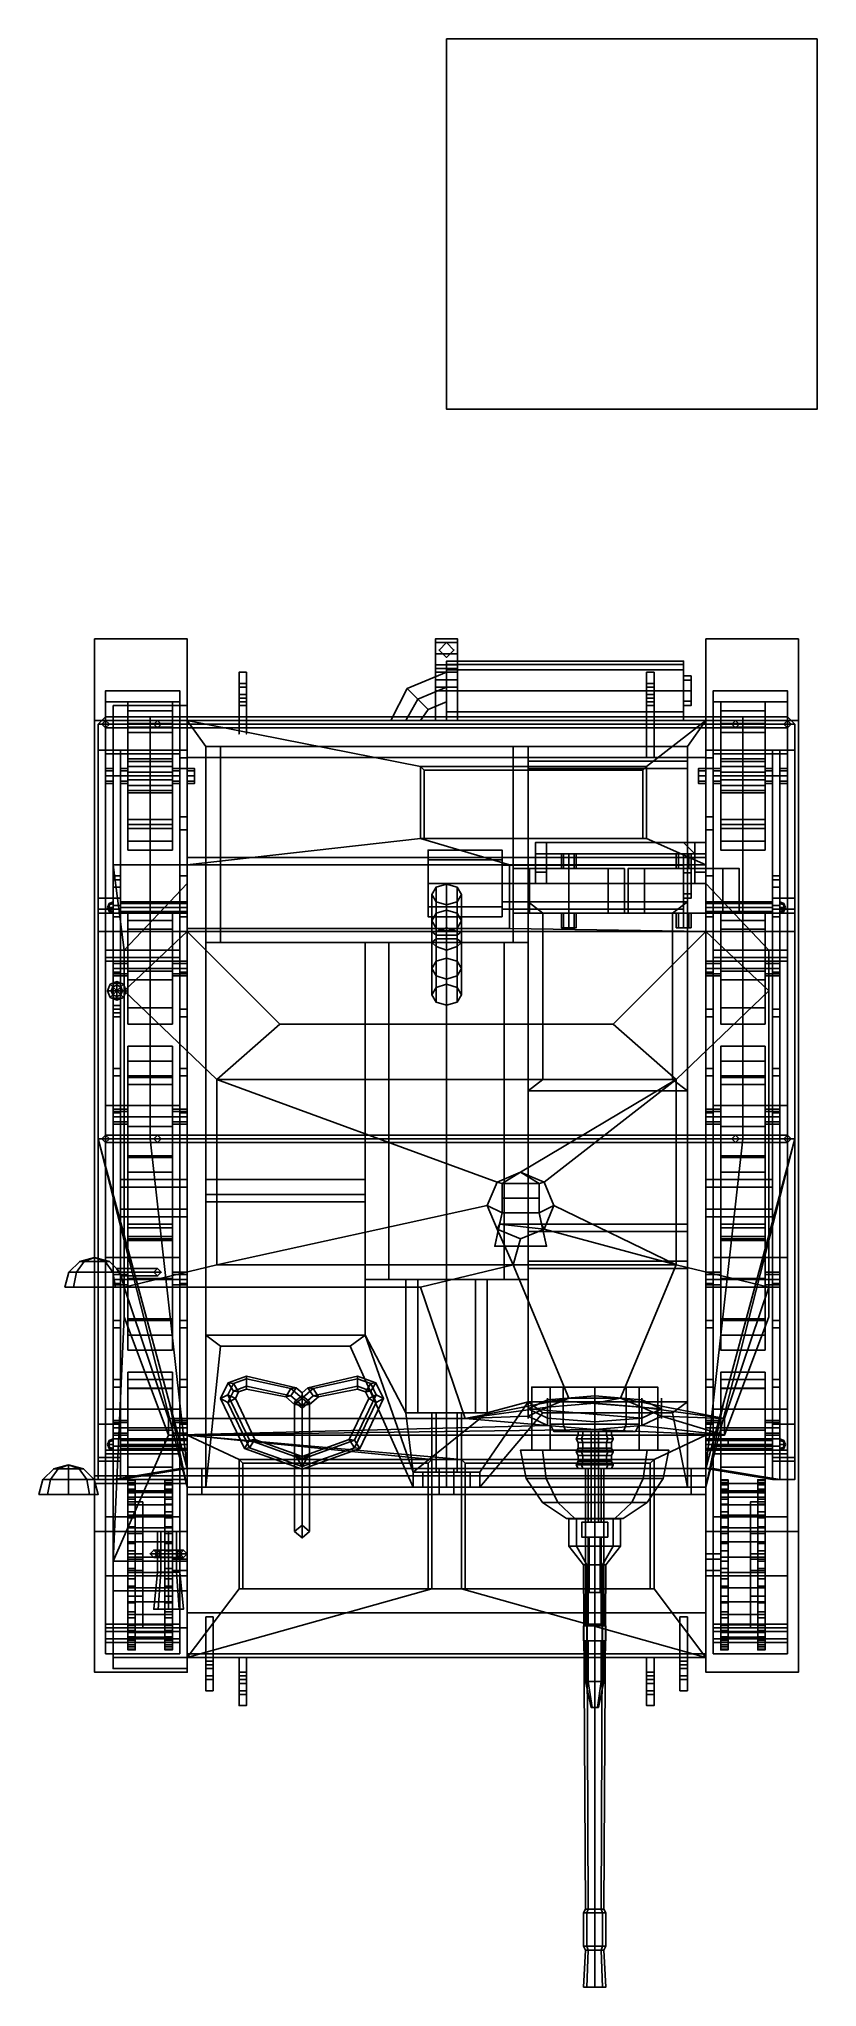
# Model space of a CAD drawing. Header units: millimetres. Extents: x -1.1 to 1, y -2.2 to 3.06.
import ezdxf

# ---------------------------------------------------------------- set-up
doc = ezdxf.new("R2010")
doc.units = ezdxf.units.MM
for name, color, linetype in [('_tmp', 4, 'Continuous'), ('fenders_c2p', 6, 'Continuous'), ('fenders_tks', 6, 'Continuous'), ('gun', 1, 'Continuous'), ('hull_c2p', 3, 'Continuous'), ('hull_tks', 7, 'Continuous'), ('internals_c2p', 1, 'Continuous'), ('seats_c2p', 3, 'Continuous'), ('sleeve', 5, 'Continuous'), ('sleeve_mg', 5, 'Continuous'), ('suspension', 5, 'Continuous'), ('tent_c2p', 2, 'Continuous'), ('tracks', 3, 'Continuous'), ('wheels', 2, 'Continuous')]:
    doc.layers.add(name, color=color, linetype=linetype)

msp = doc.modelspace()

# ---------------------------------------------------------------- linework, layer by layer
for points in [[(1, 3.06, -0.99), (1, 3.06, -1.99), (0, 3.06, -1.99), (0, 3.06, -0.99)], [(1, 3.06, -1.99), (1, 2.06, -1.99), (0, 2.06, -1.99), (0, 3.06, -1.99)], [(0, 3.06, -1.99), (0, 2.06, -1.99), (0, 2.06, -0.99), (0, 3.06, -0.99)], [(0, 3.06, -0.99), (0, 2.06, -0.99), (1, 2.06, -0.99), (1, 3.06, -0.99)], [(1, 2.06, -0.99), (1, 2.06, -1.99), (1, 3.06, -1.99), (1, 3.06, -0.99)], [(0, 2.06, -0.99), (0, 2.06, -1.99), (1, 2.06, -1.99), (1, 2.06, -0.99)], [(-0.7, 1.12, 0.42), (-0.7, -1.31, 0.52), (-0.7, -1.31, 0.58), (-0.7, 1.22, 0.58)], [(0.7, 1.22, 0.58), (0.7, 1.12, 0.42), (-0.7, 1.12, 0.42), (-0.7, 1.22, 0.58)], [(0.7, -1.31, 0.58), (0.7, -1.31, 0.52), (0.7, 1.12, 0.42), (0.7, 1.22, 0.58)], [(-0.7, 0.85, 0.35), (-0.7, -1.19, 0.35), (-0.7, -1.31, 0.52), (-0.7, 1.12, 0.42)], [(0.7, 1.12, 0.42), (0.7, 0.85, 0.35), (-0.7, 0.85, 0.35), (-0.7, 1.12, 0.42)], [(0.7, -1.31, 0.52), (0.7, -1.19, 0.35), (0.7, 0.85, 0.35), (0.7, 1.12, 0.42)], [(0.7, 0.85, 0.35), (0.7, -1.19, 0.35), (-0.7, -1.19, 0.35), (-0.7, 0.85, 0.35)], [(-0.7, -1.31, 0.52), (-0.7, -1.19, 0.35), (0.7, -1.19, 0.35), (0.7, -1.31, 0.52)], [(-0.7, -1.31, 0.58), (-0.7, -1.31, 0.52), (0.7, -1.31, 0.52), (0.7, -1.31, 0.58)]]:
    msp.add_3dface(points)
at = {"layer": '_tmp', "extrusion": (0, -1, 0)}
for p, q in [((0.54, 1.22, 0.58), (0.54, 1.12, 0.42)), ((0.56, 1.22, 0.58), (0.56, 1.12, 0.42))]:
    msp.add_line(p, q, dxfattribs=at)
at = {"layer": '_tmp', "extrusion": (-1, 0, 0)}
for p, q in [((0.22, -0.61, 1.31), (0.22, -0.6649, 1.03)), ((0.2727, -0.6141, 1.1873), (0.22, -0.639, 1.06)), ((0.4, -0.6037, 1.24), (0.2727, -0.6141, 1.1873)), ((0.2727, -0.61, 1.31), (0.2727, -0.6649, 1.03)), ((0.4, -0.6237, 1.24), (0.2727, -0.6341, 1.1873)), ((0.5273, -0.6141, 1.1873), (0.4, -0.6037, 1.24)), ((0.4, -0.61, 1.31), (0.4, -0.6649, 1.03)), ((0.5273, -0.6341, 1.1873), (0.4, -0.6237, 1.24)), ((0.58, -0.639, 1.06), (0.5273, -0.6141, 1.1873)), ((0.58, -0.61, 1.31), (0.58, -0.6649, 1.03)), ((0.2727, -0.6341, 1.1873), (0.22, -0.659, 1.06)), ((0.22, -0.639, 1.06), (0.2727, -0.664, 0.9327)), ((0.22, -0.659, 1.06), (0.2727, -0.684, 0.9327)), ((0.4, -0.6743, 0.88), (0.2727, -0.664, 0.9327)), ((0.5273, -0.664, 0.9327), (0.4, -0.6743, 0.88)), ((0.58, -0.659, 1.06), (0.5273, -0.6341, 1.1873)), ((0.5273, -0.664, 0.9327), (0.58, -0.639, 1.06)), ((0.5273, -0.684, 0.9327), (0.58, -0.659, 1.06)), ((0.4, -0.6943, 0.88), (0.2727, -0.684, 0.9327)), ((0.5273, -0.684, 0.9327), (0.4, -0.6943, 0.88))]:
    msp.add_line(p, q, dxfattribs=at)
at = {"layer": '_tmp', "extrusion": (1, 0, 0)}
msp.add_line((0.5273, -0.61, 1.31), (0.5273, -0.6649, 1.03), dxfattribs=at)
at = {"layer": 'fenders_c2p'}
for points in [[(-0.7, 1.22, 0.66), (-0.7, 1.44, 0.59), (-0.95, 1.44, 0.59), (-0.95, 1.22, 0.66)], [(-0.7, 1.44, 0.59), (-0.7, 1.44, 0.44), (-0.95, 1.44, 0.44), (-0.95, 1.44, 0.59)], [(-0.95, 1.22, 0.66), (-0.95, 1.44, 0.59), (-0.95, 1.42, 0.57), (-0.95, 1.22, 0.65)], [(-0.95, 1.44, 0.59), (-0.95, 1.44, 0.44), (-0.95, 1.42, 0.44), (-0.95, 1.42, 0.57)], [(-0.7, 1.22, 0.58), (-0.7, 1.12, 0.42), (-0.7, 1.44, 0.44), (-0.7, 1.44, 0.59)], [(-0.7, 1.22, 0.66), (-0.7, 1.22, 0.58), (-0.7, 1.44, 0.59)], [(0.95, 1.22, 0.66), (0.95, 1.44, 0.59), (0.7, 1.44, 0.59), (0.7, 1.22, 0.66)], [(0.95, 1.44, 0.59), (0.95, 1.44, 0.44), (0.7, 1.44, 0.44), (0.7, 1.44, 0.59)], [(0.7, 1.44, 0.59), (0.7, 1.44, 0.44), (0.7, 1.12, 0.42), (0.7, 1.22, 0.58)], [(0.7, 1.44, 0.59), (0.7, 1.44, 0.59), (0.7, 1.22, 0.58), (0.7, 1.22, 0.66)], [(0.95, 1.42, 0.57), (0.95, 1.42, 0.44), (0.95, 1.44, 0.44), (0.95, 1.44, 0.59)], [(0.95, 1.22, 0.66), (0.95, 1.42, 0.57), (0.95, 1.44, 0.59), (0.95, 1.22, 0.66)], [(-0.7, -0.97, 1.01), (-0.7, 1.22, 1.01), (-0.95, 1.22, 1.01), (-0.95, -0.97, 1.01)], [(-0.7, 1.22, 1.01), (-0.7, 1.22, 0.66), (-0.95, 1.22, 0.66), (-0.95, 1.22, 1.01)], [(-0.95, -1, 0.85), (-0.95, -0.97, 1.01), (-0.95, 1.22, 1.01), (-0.95, 1.22, 0.66)], [(0.95, 1.22, 1.01), (0.95, 1.22, 0.66), (0.7, 1.22, 0.66), (0.7, 1.22, 1.01)], [(0.95, -0.97, 1.01), (0.95, 1.22, 1.01), (0.7, 1.22, 1.01), (0.7, -0.97, 1.01)], [(0.95, -1, 0.85), (0.95, 1.22, 0.66), (0.95, 1.22, 1.01), (0.95, -0.97, 1.01)], [(-0.7, -1.3, 0.88), (-0.7, -0.87, 1.01), (-0.7, -0.97, 1.01), (-0.7, -1.35, 0.87)], [(0.7, -1.35, 0.87), (0.7, -0.97, 1.01), (0.7, -0.87, 1.01), (0.7, -1.3, 0.88)], [(-0.7, -1.35, 0.87), (-0.7, -0.97, 1.01), (-0.95, -0.97, 1.01), (-0.95, -1.35, 0.87)], [(-0.95, -1.35, 0.72), (-0.95, -1.35, 0.87), (-0.95, -0.97, 1.01), (-0.95, -1, 0.85)], [(0.95, -1.35, 0.87), (0.95, -0.97, 1.01), (0.7, -0.97, 1.01), (0.7, -1.35, 0.87)], [(0.95, -1.35, 0.72), (0.95, -1, 0.85), (0.95, -0.97, 1.01), (0.95, -1.35, 0.87)], [(-0.7, -1.3048, 0.7368), (-0.7, -1.3, 0.88), (-0.7, -1.35, 0.87), (-0.7, -1.35, 0.72)], [(0.7, -1.35, 0.72), (0.7, -1.35, 0.87), (0.7, -1.3, 0.88), (0.7, -1.3048, 0.7368)], [(-0.7, -1.35, 0.72), (-0.7, -1.35, 0.87), (-0.95, -1.35, 0.87), (-0.95, -1.35, 0.72)], [(0.95, -1.35, 0.72), (0.95, -1.35, 0.87), (0.7, -1.35, 0.87), (0.7, -1.35, 0.72)]]:
    msp.add_3dface(points, dxfattribs=at)
at = {"layer": 'fenders_tks'}
for points in [[(-0.9, 1.26, 0.67), (-0.9, 0.83, 0.8), (-0.7, 0.83, 0.8), (-0.7, 1.26, 0.67)], [(-0.9, 1.26, 0.62), (-0.9, 0.76, 0.75), (-0.9, 0.83, 0.8), (-0.9, 1.26, 0.67)], [(-0.7, 1.26, 0.67), (-0.7, 0.83, 0.8), (-0.7, 1.22, 0.58)], [(-0.9, 0.76, 0.75), (-0.9, -0.71, 0.75), (-0.9, -0.71, 0.8), (-0.9, 0.83, 0.8)], [(-0.9, 0.83, 0.8), (-0.9, -1.05, 0.8), (-0.87, -0.39, 0.8), (-0.87, 0.6, 0.8)], [(-0.9, 0.83, 0.8), (-0.87, 0.6, 0.8), (-0.7, 0.78, 0.8), (-0.7, 0.83, 0.8)], [(-0.9, -1.05, 0.8), (-0.9, -1.05, 0.8), (-0.75, -0.71, 0.8), (-0.87, -0.39, 0.8)], [(-0.75, -0.71, 0.8), (-0.9, -1.05, 0.8), (-0.7, -1.05, 0.8), (-0.7, -0.71, 0.8)], [(-0.9, -0.73, 0.75), (-0.9, -1.07, 0.75), (-0.9, -1.05, 0.8), (-0.9, -0.73, 0.8)], [(-0.7, -0.71, 0.8), (-0.7, -1.05, 0.8), (-0.7, -0.71, 0.8)], [(-0.7, -1.05, 0.8), (-0.7, -1.13, 0.79), (-0.7, -0.71, 0.8)], [(-0.7, -1.13, 0.79), (-0.7, -1.23, 0.75), (-0.7, -1.31, 0.58), (-0.7, -0.71, 0.8)], [(-0.9, -1.07, 0.75), (-0.9, -1.13, 0.74), (-0.9, -1.13, 0.79), (-0.9, -1.05, 0.8)], [(-0.9, -1.05, 0.8), (-0.9, -1.13, 0.79), (-0.7, -1.13, 0.79), (-0.7, -1.05, 0.8)], [(-0.9, -1.13, 0.74), (-0.9, -1.2, 0.71), (-0.9, -1.23, 0.75), (-0.9, -1.13, 0.79)], [(-0.9, -1.13, 0.79), (-0.9, -1.23, 0.75), (-0.7, -1.23, 0.75), (-0.7, -1.13, 0.79)], [(-0.9, -1.2, 0.71), (-0.9, -1.25, 0.67), (-0.9, -1.31, 0.68), (-0.9, -1.23, 0.75)], [(-0.9, -1.23, 0.75), (-0.9, -1.31, 0.68), (-0.7, -1.31, 0.68), (-0.7, -1.23, 0.75)], [(-0.9, -1.25, 0.67), (-0.9, -1.3, 0.61), (-0.9, -1.34, 0.63), (-0.9, -1.31, 0.68)], [(-0.7, -1.23, 0.75), (-0.7, -1.31, 0.68), (-0.7, -1.31, 0.58)], [(-0.9, -1.31, 0.68), (-0.9, -1.34, 0.63), (-0.7, -1.34, 0.63), (-0.7, -1.31, 0.68)]]:
    msp.add_3dface(points, dxfattribs=at)
at = {"layer": 'gun'}
for points in [[(0.3788, -1.06, 1.0812), (0.37, -1.06, 1.06), (0.375, -1.99, 1.06), (0.3823, -1.99, 1.0777)], [(0.37, -1.06, 1.06), (0.3788, -1.06, 1.0388), (0.3823, -1.99, 1.0423), (0.375, -1.99, 1.06)], [(0.4, -1.06, 1.09), (0.3788, -1.06, 1.0812), (0.3823, -1.99, 1.0777), (0.4, -1.99, 1.085)], [(0.3788, -1.06, 1.0388), (0.4, -1.06, 1.03), (0.4, -1.99, 1.035), (0.3823, -1.99, 1.0423)], [(0.4212, -1.06, 1.0812), (0.4, -1.06, 1.09), (0.4, -1.99, 1.085), (0.4177, -1.99, 1.0777)], [(0.4, -1.06, 1.03), (0.4212, -1.06, 1.0388), (0.4177, -1.99, 1.0423), (0.4, -1.99, 1.035)], [(0.43, -1.06, 1.06), (0.4212, -1.06, 1.0812), (0.4177, -1.99, 1.0777), (0.425, -1.99, 1.06)], [(0.4212, -1.06, 1.0388), (0.43, -1.06, 1.06), (0.425, -1.99, 1.06), (0.4177, -1.99, 1.0423)], [(0.3823, -1.99, 1.0777), (0.375, -1.99, 1.06), (0.37, -2, 1.06), (0.3788, -2, 1.0812)], [(0.375, -1.99, 1.06), (0.3823, -1.99, 1.0423), (0.3788, -2, 1.0388), (0.37, -2, 1.06)], [(0.4, -1.99, 1.085), (0.3823, -1.99, 1.0777), (0.3788, -2, 1.0812), (0.4, -2, 1.09)], [(0.3823, -1.99, 1.0423), (0.4, -1.99, 1.035), (0.4, -2, 1.03), (0.3788, -2, 1.0388)], [(0.4177, -1.99, 1.0777), (0.4, -1.99, 1.085), (0.4, -2, 1.09), (0.4212, -2, 1.0812)], [(0.4, -1.99, 1.035), (0.4177, -1.99, 1.0423), (0.4212, -2, 1.0388), (0.4, -2, 1.03)], [(0.425, -1.99, 1.06), (0.4177, -1.99, 1.0777), (0.4212, -2, 1.0812), (0.43, -2, 1.06)], [(0.4177, -1.99, 1.0423), (0.425, -1.99, 1.06), (0.43, -2, 1.06), (0.4212, -2, 1.0388)], [(0.3788, -2, 1.0812), (0.37, -2, 1.06), (0.37, -2.09, 1.06), (0.3788, -2.09, 1.0812)], [(0.37, -2, 1.06), (0.3788, -2, 1.0388), (0.3788, -2.09, 1.0388), (0.37, -2.09, 1.06)], [(0.4, -2, 1.09), (0.3788, -2, 1.0812), (0.3788, -2.09, 1.0812), (0.4, -2.09, 1.09)], [(0.3788, -2, 1.0388), (0.4, -2, 1.03), (0.4, -2.09, 1.03), (0.3788, -2.09, 1.0388)], [(0.4212, -2, 1.0812), (0.4, -2, 1.09), (0.4, -2.09, 1.09), (0.4212, -2.09, 1.0812)], [(0.4, -2, 1.03), (0.4212, -2, 1.0388), (0.4212, -2.09, 1.0388), (0.4, -2.09, 1.03)], [(0.43, -2, 1.06), (0.4212, -2, 1.0812), (0.4212, -2.09, 1.0812), (0.43, -2.09, 1.06)], [(0.4212, -2, 1.0388), (0.43, -2, 1.06), (0.43, -2.09, 1.06), (0.4212, -2.09, 1.0388)], [(0.3823, -2.1, 1.0423), (0.375, -2.1, 1.06), (0.37, -2.09, 1.06), (0.3788, -2.09, 1.0388)], [(0.375, -2.1, 1.06), (0.3823, -2.1, 1.0777), (0.3788, -2.09, 1.0812), (0.37, -2.09, 1.06)], [(0.3823, -2.1, 1.0777), (0.375, -2.1, 1.06), (0.37, -2.2, 1.06), (0.3788, -2.2, 1.0812)], [(0.375, -2.1, 1.06), (0.3823, -2.1, 1.0423), (0.3788, -2.2, 1.0388), (0.37, -2.2, 1.06)], [(0.4, -2.1, 1.035), (0.3823, -2.1, 1.0423), (0.3788, -2.09, 1.0388), (0.4, -2.09, 1.03)], [(0.3823, -2.1, 1.0777), (0.4, -2.1, 1.085), (0.4, -2.09, 1.09), (0.3788, -2.09, 1.0812)], [(0.4, -2.1, 1.085), (0.3823, -2.1, 1.0777), (0.3788, -2.2, 1.0812), (0.4, -2.2, 1.09)], [(0.3823, -2.1, 1.0423), (0.4, -2.1, 1.035), (0.4, -2.2, 1.03), (0.3788, -2.2, 1.0388)], [(0.4177, -2.1, 1.0423), (0.4, -2.1, 1.035), (0.4, -2.09, 1.03), (0.4212, -2.09, 1.0388)], [(0.4, -2.1, 1.085), (0.4177, -2.1, 1.0777), (0.4212, -2.09, 1.0812), (0.4, -2.09, 1.09)], [(0.4177, -2.1, 1.0777), (0.4, -2.1, 1.085), (0.4, -2.2, 1.09), (0.4212, -2.2, 1.0812)], [(0.4, -2.1, 1.035), (0.4177, -2.1, 1.0423), (0.4212, -2.2, 1.0388), (0.4, -2.2, 1.03)], [(0.425, -2.1, 1.06), (0.4177, -2.1, 1.0423), (0.4212, -2.09, 1.0388), (0.43, -2.09, 1.06)], [(0.4177, -2.1, 1.0777), (0.425, -2.1, 1.06), (0.43, -2.09, 1.06), (0.4212, -2.09, 1.0812)], [(0.425, -2.1, 1.06), (0.4177, -2.1, 1.0777), (0.4212, -2.2, 1.0812), (0.43, -2.2, 1.06)], [(0.4177, -2.1, 1.0423), (0.425, -2.1, 1.06), (0.43, -2.2, 1.06), (0.4212, -2.2, 1.0388)], [(0.4, -2.2, 1.09), (0.3788, -2.2, 1.0812), (0.37, -2.2, 1.06), (0.4212, -2.2, 1.0812)], [(0.4212, -2.2, 1.0812), (0.37, -2.2, 1.06), (0.3788, -2.2, 1.0388), (0.43, -2.2, 1.06)], [(0.43, -2.2, 1.06), (0.3788, -2.2, 1.0388), (0.4, -2.2, 1.03), (0.4212, -2.2, 1.0388)]]:
    msp.add_3dface(points, dxfattribs=at)
at = {"layer": 'hull_c2p'}
for points in [[(-0.03, 1.43, 0.56), (-0.03, 1.35, 0.56), (-0.03, 1.36, 0.61), (-0.03, 1.44, 0.61)], [(0.03, 1.44, 0.61), (0.03, 1.43, 0.56), (-0.03, 1.43, 0.56), (-0.03, 1.44, 0.61)], [(-0.03, 1.44, 0.61), (-0.03, 1.36, 0.61), (0.03, 1.36, 0.61), (0.03, 1.44, 0.61)], [(0.03, 1.43, 0.68), (0.03, 1.36, 0.68), (-0.03, 1.36, 0.68), (-0.03, 1.43, 0.68)], [(-0.03, 1.36, 0.68), (-0.03, 1.37, 0.72), (-0.03, 1.4, 0.72), (-0.03, 1.43, 0.68)], [(-0.03, 1.43, 0.68), (-0.03, 1.4, 0.72), (0.03, 1.4, 0.72), (0.03, 1.43, 0.68)], [(0.03, 1.43, 0.56), (0.03, 1.35, 0.56), (-0.03, 1.35, 0.56), (-0.03, 1.43, 0.56)], [(0, 1.43, 0.61), (-0.02, 1.41, 0.61), (-0.02, 1.41, 0.68), (0, 1.43, 0.68)], [(0.02, 1.41, 0.61), (0, 1.43, 0.61), (0, 1.43, 0.68), (0.02, 1.41, 0.68)], [(0.03, 1.36, 0.61), (0.03, 1.35, 0.56), (0.03, 1.43, 0.56), (0.03, 1.44, 0.61)], [(0.03, 1.4, 0.72), (0.03, 1.37, 0.72), (0.03, 1.36, 0.68), (0.03, 1.43, 0.68)], [(-0.03, 1.4, 0.72), (-0.03, 1.37, 0.72), (0.03, 1.37, 0.72), (0.03, 1.4, 0.72)], [(-0.03, 1.37, 0.72), (-0.03, 1.33, 0.71), (0.03, 1.33, 0.71), (0.03, 1.37, 0.72)], [(-0.03, 1.36, 0.68), (-0.03, 1.33, 0.71), (-0.03, 1.37, 0.72), (-0.03, 1.36, 0.68)], [(-0.02, 1.41, 0.61), (0, 1.39, 0.61), (0, 1.39, 0.68), (-0.02, 1.41, 0.68)], [(0, 1.39, 0.61), (0.02, 1.41, 0.61), (0.02, 1.41, 0.68), (0, 1.39, 0.68)], [(0.64, 1.3566, 0.9766), (0.64, 1.38, 0.92), (0, 1.38, 0.92), (0, 1.3566, 0.9766)], [(0.64, 1.38, 0.92), (0.64, 1.3566, 0.8634), (0, 1.3566, 0.8634), (0, 1.38, 0.92)], [(0, 1.38, 0.92), (0, 1.35, 0.92), (0, 1.3566, 0.9766), (0, 1.38, 0.92)], [(0, 1.3566, 0.8634), (0, 1.31, 0.88), (0, 1.35, 0.92), (0, 1.38, 0.92)], [(0.64, 1.3, 1.02), (0.64, 1.3707, 0.9907), (0, 1.3707, 0.9907), (0, 1.3, 1.02)], [(0.03, 1.37, 0.72), (0.03, 1.33, 0.71), (0.03, 1.36, 0.68)], [(0.64, 1.3283, 0.9483), (0.64, 1.34, 0.92), (0.64, 1.38, 0.92), (0.64, 1.3566, 0.9766)], [(0.64, 1.34, 0.92), (0.64, 1.3283, 0.8917), (0.64, 1.3566, 0.8634), (0.64, 1.38, 0.92)], [(-0.1061, 1.3061, 0.92), (-0.0778, 1.2778, 0.96), (0, 1.31, 0.96), (0, 1.35, 0.92)], [(-0.0778, 1.2778, 0.88), (-0.1061, 1.3061, 0.92), (0, 1.35, 0.92), (0, 1.31, 0.88)], [(0.03, 1.36, 0.68), (0.03, 1.36, 0.61), (-0.03, 1.36, 0.61), (-0.03, 1.36, 0.68)], [(-0.03, 1.36, 0.61), (-0.03, 1.3, 0.66), (-0.03, 1.33, 0.71), (-0.03, 1.36, 0.68)], [(-0.03, 1.35, 0.56), (-0.03, 1.31, 0.58), (-0.03, 1.3, 0.66), (-0.03, 1.36, 0.61)], [(0.03, 1.35, 0.56), (0.03, 1.31, 0.58), (-0.03, 1.31, 0.58), (-0.03, 1.35, 0.56)], [(-0.03, 1.33, 0.71), (-0.03, 1.3, 0.66), (0.03, 1.3, 0.66), (0.03, 1.33, 0.71)], [(0.64, 1.3, 1), (0.64, 1.3566, 0.9766), (0, 1.3566, 0.9766), (0, 1.3, 1)], [(0.64, 1.3566, 0.8634), (0.64, 1.3, 0.84), (0, 1.3, 0.84), (0, 1.3566, 0.8634)], [(0, 1.35, 0.92), (0, 1.31, 0.96), (0, 1.3, 1), (0, 1.3566, 0.9766)], [(0, 1.3566, 0.8634), (0, 1.3566, 0.8634), (0, 1.3, 0.84), (0, 1.31, 0.88)], [(0.03, 1.33, 0.71), (0.03, 1.3, 0.66), (0.03, 1.36, 0.61), (0.03, 1.36, 0.68)], [(0.03, 1.3, 0.66), (0.03, 1.31, 0.58), (0.03, 1.35, 0.56), (0.03, 1.36, 0.61)], [(0.64, 1.3, 0.96), (0.64, 1.3283, 0.9483), (0.64, 1.3566, 0.9766), (0.64, 1.3, 1)], [(0.64, 1.3283, 0.8917), (0.64, 1.3, 0.88), (0.64, 1.3, 0.84), (0.64, 1.3566, 0.8634)], [(0.66, 1.3283, 0.9483), (0.66, 1.34, 0.92), (0.64, 1.34, 0.92), (0.64, 1.3283, 0.9483)], [(0.66, 1.34, 0.92), (0.66, 1.3283, 0.8917), (0.64, 1.3283, 0.8917), (0.64, 1.34, 0.92)], [(0.66, 1.3, 0.96), (0.66, 1.3283, 0.9483), (0.64, 1.3283, 0.9483), (0.64, 1.3, 0.96)], [(0.66, 1.3283, 0.8917), (0.66, 1.3, 0.88), (0.64, 1.3, 0.88), (0.64, 1.3283, 0.8917)], [(0.66, 1.2717, 0.9483), (0.66, 1.34, 0.92), (0.66, 1.3283, 0.9483), (0.66, 1.3, 0.96)], [(0.66, 1.26, 0.92), (0.66, 1.3283, 0.8917), (0.66, 1.34, 0.92), (0.66, 1.2717, 0.9483)], [(0.66, 1.2717, 0.8917), (0.66, 1.3, 0.88), (0.66, 1.3283, 0.8917), (0.66, 1.26, 0.92)], [(-0.15, 1.22, 0.92), (-0.11, 1.22, 0.96), (-0.0778, 1.2778, 0.96), (-0.1061, 1.3061, 0.92)], [(-0.11, 1.22, 0.88), (-0.15, 1.22, 0.92), (-0.1061, 1.3061, 0.92), (-0.0778, 1.2778, 0.88)], [(-0.11, 1.22, 0.96), (-0.07, 1.22, 0.92), (-0.0495, 1.2495, 0.92), (-0.0778, 1.2778, 0.96)], [(-0.07, 1.22, 0.92), (-0.11, 1.22, 0.88), (-0.0778, 1.2778, 0.88), (-0.0495, 1.2495, 0.92)], [(-0.0778, 1.2778, 0.96), (-0.0495, 1.2495, 0.92), (0, 1.27, 0.92), (0, 1.31, 0.96)], [(-0.0495, 1.2495, 0.92), (-0.0778, 1.2778, 0.88), (0, 1.31, 0.88), (0, 1.27, 0.92)], [(0.03, 1.31, 0.58), (0.03, 1.22, 0.58), (-0.03, 1.22, 0.58), (-0.03, 1.31, 0.58)], [(-0.03, 1.31, 0.58), (-0.03, 1.22, 0.58), (-0.03, 1.22, 0.66), (-0.03, 1.3, 0.66)], [(-0.03, 1.3, 0.66), (-0.03, 1.22, 0.66), (0.03, 1.22, 0.66), (0.03, 1.3, 0.66)], [(0, 1.31, 0.96), (0, 1.27, 0.92), (0, 1.2434, 0.9766), (0, 1.3, 1)], [(0, 1.31, 0.88), (0, 1.2434, 0.8634), (0, 1.22, 0.92), (0, 1.27, 0.92)], [(0, 1.3, 0.84), (0, 1.3, 0.84), (0, 1.2434, 0.8634), (0, 1.31, 0.88)], [(0.64, 1.2434, 0.9766), (0.64, 1.3, 1), (0, 1.3, 1), (0, 1.2434, 0.9766)], [(0.64, 1.3, 0.84), (0.64, 1.2434, 0.8634), (0, 1.2434, 0.8634), (0, 1.3, 0.84)], [(0.64, 1.2293, 0.9907), (0.64, 1.3, 1.02), (0, 1.3, 1.02), (0, 1.2293, 0.9907)], [(0, 1.27, 0.92), (0, 1.27, 0.92), (0, 1.22, 0.92), (0, 1.2434, 0.9766)], [(0.03, 1.22, 0.66), (0.03, 1.22, 0.58), (0.03, 1.31, 0.58), (0.03, 1.3, 0.66)], [(0.66, 1.2717, 0.9483), (0.66, 1.3, 0.96), (0.64, 1.3, 0.96), (0.64, 1.2717, 0.9483)], [(0.66, 1.3, 0.88), (0.66, 1.2717, 0.8917), (0.64, 1.2717, 0.8917), (0.64, 1.3, 0.88)], [(0.64, 1.3, 0.88), (0.64, 1.2717, 0.8917), (0.64, 1.2434, 0.8634), (0.64, 1.3, 0.84)], [(0.64, 1.2717, 0.9483), (0.64, 1.3, 0.96), (0.64, 1.3, 1), (0.64, 1.2434, 0.9766)], [(0.66, 1.26, 0.92), (0.66, 1.2717, 0.9483), (0.64, 1.2717, 0.9483), (0.64, 1.26, 0.92)], [(0.66, 1.2717, 0.8917), (0.66, 1.26, 0.92), (0.64, 1.26, 0.92), (0.64, 1.2717, 0.8917)], [(0.64, 1.2717, 0.8917), (0.64, 1.26, 0.92), (0.64, 1.22, 0.92), (0.64, 1.2434, 0.8634)], [(0.64, 1.26, 0.92), (0.64, 1.2717, 0.9483), (0.64, 1.2434, 0.9766), (0.64, 1.22, 0.92)], [(-0.79, 1.21, 1.73), (-0.78, 1.22, 1.72), (-0.92, 1.22, 1.63), (-0.93, 1.21, 1.64)], [(-0.92, 1.22, 1.01), (-0.93, 1.21, 1.01), (-0.93, 1.21, 1.64), (-0.92, 1.22, 1.63)], [(-0.78, 1.2, 1.72), (-0.79, 1.21, 1.73), (-0.93, 1.21, 1.64), (-0.92, 1.2, 1.63)], [(-0.93, 1.21, 1.01), (-0.92, 1.2, 1.01), (-0.92, 1.2, 1.63), (-0.93, 1.21, 1.64)], [(-0.78, 1.22, 1.72), (-0.77, 1.21, 1.71), (-0.91, 1.21, 1.62), (-0.92, 1.22, 1.63)], [(-0.91, 1.21, 1.01), (-0.92, 1.22, 1.01), (-0.92, 1.22, 1.63), (-0.91, 1.21, 1.62)], [(-0.77, 1.21, 1.71), (-0.78, 1.2, 1.72), (-0.92, 1.2, 1.63), (-0.91, 1.21, 1.62)], [(-0.92, 1.2, 1.01), (-0.91, 1.21, 1.01), (-0.91, 1.21, 1.62), (-0.92, 1.2, 1.63)], [(0.79, 1.21, 1.73), (0.78, 1.22, 1.72), (-0.78, 1.22, 1.72), (-0.79, 1.21, 1.73)], [(0.78, 1.2, 1.72), (0.79, 1.21, 1.73), (-0.79, 1.21, 1.73), (-0.78, 1.2, 1.72)], [(0.78, 1.22, 1.72), (0.77, 1.21, 1.71), (-0.77, 1.21, 1.71), (-0.78, 1.22, 1.72)], [(0.77, 1.21, 1.71), (0.78, 1.2, 1.72), (-0.78, 1.2, 1.72), (-0.77, 1.21, 1.71)], [(0.7, 1.22, 1.01), (0.7, 1.22, 0.58), (-0.7, 1.22, 0.58), (-0.7, 1.22, 1.01)], [(-0.7, -1.31, 0.58), (-0.7, -1.3, 0.88), (-0.7, 1.22, 1.01), (-0.7, 1.22, 0.58)], [(-0.7, -1.3, 0.88), (-0.7, -0.87, 1.01), (-0.7, 1.22, 1.01)], [(-0.65, -0.85, 1.01), (-0.65, 1.15, 1.01), (-0.7, 1.22, 1.01), (-0.7, -0.85, 1.01)], [(0.7, 1.22, 1.01), (-0.7, 1.22, 1.01), (-0.65, 1.15, 1.01), (0.65, 1.15, 1.01)], [(0.64, 1.22, 0.92), (0.64, 1.2434, 0.9766), (0, 1.2434, 0.9766), (0, 1.22, 0.92)], [(0.64, 1.2434, 0.8634), (0.64, 1.22, 0.92), (0, 1.22, 0.92), (0, 1.2434, 0.8634)], [(0.64, 1.22, 0.9683), (0.64, 1.2293, 0.9907), (0, 1.2293, 0.9907), (0, 1.22, 0.9683)], [(0.7, -0.85, 1.01), (0.7, 1.22, 1.01), (0.65, 1.15, 1.01), (0.65, -0.85, 1.01)], [(0.7, 1.22, 0.58), (0.7, 1.22, 1.01), (0.7, -1.3, 0.88), (0.7, -1.31, 0.58)], [(0.7, 1.22, 1.01), (0.7, 1.22, 1.01), (0.7, -0.87, 1.01), (0.7, -1.3, 0.88)], [(0.77, 1.21, 1.71), (0.78, 1.22, 1.72), (0.92, 1.22, 1.63), (0.91, 1.21, 1.62)], [(0.78, 1.2, 1.72), (0.77, 1.21, 1.71), (0.91, 1.21, 1.62), (0.92, 1.2, 1.63)], [(0.78, 1.22, 1.72), (0.79, 1.21, 1.73), (0.93, 1.21, 1.64), (0.92, 1.22, 1.63)], [(0.79, 1.21, 1.73), (0.78, 1.2, 1.72), (0.92, 1.2, 1.63), (0.93, 1.21, 1.64)], [(0.92, 1.22, 1.01), (0.91, 1.21, 1.01), (0.91, 1.21, 1.62), (0.92, 1.22, 1.63)], [(0.91, 1.21, 1.01), (0.92, 1.2, 1.01), (0.92, 1.2, 1.63), (0.91, 1.21, 1.62)], [(0.93, 1.21, 1.01), (0.92, 1.22, 1.01), (0.92, 1.22, 1.63), (0.93, 1.21, 1.64)], [(0.92, 1.2, 1.01), (0.93, 1.21, 1.01), (0.93, 1.21, 1.64), (0.92, 1.2, 1.63)], [(-0.61, 1.15, 1.12), (-0.65, 1.15, 1.01), (-0.65, 0.62, 1.01), (-0.61, 0.62, 1.12)], [(0.22, 1.15, 1.01), (-0.65, 1.15, 1.01), (-0.61, 1.15, 1.12), (0.18, 1.15, 1.12)], [(0.18, 1.15, 1.12), (-0.61, 1.15, 1.12), (-0.61, 0.62, 1.12), (0.18, 0.62, 1.12)], [(0.22, 1.15, 1.01), (0.18, 1.15, 1.12), (0.18, 0.62, 1.12), (0.22, 0.62, 1.01)], [(0.18, 0.62, 1.12), (-0.61, 0.62, 1.12), (-0.65, 0.62, 1.01), (0.22, 0.62, 1.01)], [(-0.79, 0.09, 1.73), (-0.78, 0.1, 1.72), (-0.92, 0.1, 1.63), (-0.93, 0.09, 1.64)], [(-0.92, 0.1, 1.01), (-0.93, 0.09, 1.01), (-0.93, 0.09, 1.64), (-0.92, 0.1, 1.63)], [(-0.78, 0.08, 1.72), (-0.79, 0.09, 1.73), (-0.93, 0.09, 1.64), (-0.92, 0.08, 1.63)], [(-0.93, 0.09, 1.01), (-0.92, 0.08, 1.01), (-0.92, 0.08, 1.63), (-0.93, 0.09, 1.64)], [(-0.78, 0.1, 1.72), (-0.77, 0.09, 1.71), (-0.91, 0.09, 1.62), (-0.92, 0.1, 1.63)], [(-0.91, 0.09, 1.01), (-0.92, 0.1, 1.01), (-0.92, 0.1, 1.63), (-0.91, 0.09, 1.62)], [(-0.77, 0.09, 1.71), (-0.78, 0.08, 1.72), (-0.92, 0.08, 1.63), (-0.91, 0.09, 1.62)], [(-0.92, 0.08, 1.01), (-0.91, 0.09, 1.01), (-0.91, 0.09, 1.62), (-0.92, 0.08, 1.63)], [(0.79, 0.09, 1.73), (0.78, 0.1, 1.72), (-0.78, 0.1, 1.72), (-0.79, 0.09, 1.73)], [(0.78, 0.08, 1.72), (0.79, 0.09, 1.73), (-0.79, 0.09, 1.73), (-0.78, 0.08, 1.72)], [(0.78, 0.1, 1.72), (0.77, 0.09, 1.71), (-0.77, 0.09, 1.71), (-0.78, 0.1, 1.72)], [(0.77, 0.09, 1.71), (0.78, 0.08, 1.72), (-0.78, 0.08, 1.72), (-0.77, 0.09, 1.71)], [(0.77, 0.09, 1.71), (0.78, 0.1, 1.72), (0.92, 0.1, 1.63), (0.91, 0.09, 1.62)], [(0.78, 0.08, 1.72), (0.77, 0.09, 1.71), (0.91, 0.09, 1.62), (0.92, 0.08, 1.63)], [(0.78, 0.1, 1.72), (0.79, 0.09, 1.73), (0.93, 0.09, 1.64), (0.92, 0.1, 1.63)], [(0.79, 0.09, 1.73), (0.78, 0.08, 1.72), (0.92, 0.08, 1.63), (0.93, 0.09, 1.64)], [(0.92, 0.1, 1.01), (0.91, 0.09, 1.01), (0.91, 0.09, 1.62), (0.92, 0.1, 1.63)], [(0.91, 0.09, 1.01), (0.92, 0.08, 1.01), (0.92, 0.08, 1.63), (0.91, 0.09, 1.62)], [(0.93, 0.09, 1.01), (0.92, 0.1, 1.01), (0.92, 0.1, 1.63), (0.93, 0.09, 1.64)], [(0.92, 0.08, 1.01), (0.93, 0.09, 1.01), (0.93, 0.09, 1.64), (0.92, 0.08, 1.63)], [(-1.0893, -0.83, 1.38), (-1.1, -0.87, 1.38), (-1.0766, -0.87, 1.4366), (-1.069, -0.83, 1.429)], [(-1.069, -0.83, 1.331), (-1.0766, -0.87, 1.3234), (-1.1, -0.87, 1.38), (-1.0893, -0.83, 1.38)], [(-1.06, -0.8007, 1.38), (-1.0893, -0.83, 1.38), (-1.069, -0.83, 1.429), (-1.0483, -0.8007, 1.4083)], [(-1.0483, -0.8007, 1.3517), (-1.069, -0.83, 1.331), (-1.0893, -0.83, 1.38), (-1.06, -0.8007, 1.38)], [(-1.069, -0.83, 1.429), (-1.0766, -0.87, 1.4366), (-1.02, -0.87, 1.46), (-1.02, -0.83, 1.4493)], [(-1.02, -0.83, 1.3107), (-1.02, -0.87, 1.3), (-1.0766, -0.87, 1.3234), (-1.069, -0.83, 1.331)], [(-1.0483, -0.8007, 1.4083), (-1.069, -0.83, 1.429), (-1.02, -0.83, 1.4493), (-1.02, -0.8007, 1.42)], [(-1.02, -0.8007, 1.34), (-1.02, -0.83, 1.3107), (-1.069, -0.83, 1.331), (-1.0483, -0.8007, 1.3517)], [(-1.02, -0.79, 1.38), (-1.06, -0.8007, 1.38), (-1.0483, -0.8007, 1.4083), (-1.02, -0.79, 1.38)], [(-1.02, -0.79, 1.38), (-1.0483, -0.8007, 1.3517), (-1.06, -0.8007, 1.38), (-1.02, -0.79, 1.38)], [(-1.02, -0.79, 1.38), (-1.0483, -0.8007, 1.4083), (-1.02, -0.8007, 1.42), (-1.02, -0.79, 1.38)], [(-1.02, -0.79, 1.38), (-1.02, -0.8007, 1.34), (-1.0483, -0.8007, 1.3517), (-1.02, -0.79, 1.38)], [(-1.02, -0.79, 1.38), (-1.02, -0.8007, 1.42), (-0.9917, -0.8007, 1.4083), (-1.02, -0.79, 1.38)], [(-1.02, -0.79, 1.38), (-0.9917, -0.8007, 1.4083), (-0.98, -0.8007, 1.38), (-1.02, -0.79, 1.38)], [(-1.02, -0.79, 1.38), (-0.98, -0.8007, 1.38), (-0.9917, -0.8007, 1.3517), (-1.02, -0.79, 1.38)], [(-1.02, -0.79, 1.38), (-0.9917, -0.8007, 1.3517), (-1.02, -0.8007, 1.34), (-1.02, -0.79, 1.38)], [(-1.02, -0.8007, 1.42), (-1.02, -0.83, 1.4493), (-0.971, -0.83, 1.429), (-0.9917, -0.8007, 1.4083)], [(-0.9917, -0.8007, 1.3517), (-0.971, -0.83, 1.331), (-1.02, -0.83, 1.3107), (-1.02, -0.8007, 1.34)], [(-1.02, -0.83, 1.4493), (-1.02, -0.87, 1.46), (-0.9634, -0.87, 1.4366), (-0.971, -0.83, 1.429)], [(-0.971, -0.83, 1.331), (-0.9634, -0.87, 1.3234), (-1.02, -0.87, 1.3), (-1.02, -0.83, 1.3107)], [(-0.9917, -0.8007, 1.4083), (-0.971, -0.83, 1.429), (-0.9507, -0.83, 1.38), (-0.98, -0.8007, 1.38)], [(-0.98, -0.8007, 1.38), (-0.9507, -0.83, 1.38), (-0.971, -0.83, 1.331), (-0.9917, -0.8007, 1.3517)], [(-0.971, -0.83, 1.429), (-0.9634, -0.87, 1.4366), (-0.94, -0.87, 1.38), (-0.9507, -0.83, 1.38)], [(-0.9507, -0.83, 1.38), (-0.94, -0.87, 1.38), (-0.9634, -0.87, 1.3234), (-0.971, -0.83, 1.331)], [(-0.7, -0.83, 1.39), (-0.7, -0.82, 1.38), (-0.95, -0.82, 1.38), (-0.95, -0.83, 1.39)], [(-0.7, -0.82, 1.38), (-0.7, -0.83, 1.37), (-0.95, -0.83, 1.37), (-0.95, -0.82, 1.38)], [(-0.7, -0.84, 1.38), (-0.7, -0.83, 1.39), (-0.95, -0.83, 1.39), (-0.95, -0.84, 1.38)], [(-0.7, -0.83, 1.37), (-0.7, -0.84, 1.38), (-0.95, -0.84, 1.38), (-0.95, -0.83, 1.37)], [(-0.66, -0.8, 1.62), (-0.7, -0.8, 1.64), (0.7, -0.8, 1.64), (0.66, -0.8, 1.62)], [(-0.7, -0.82, 1.62), (-0.7, -0.82, 1.64), (-0.7, -0.8, 1.64), (-0.7, -0.8, 1.62)], [(-0.7, -0.87, 1.01), (-0.7, -0.82, 1.62), (-0.7, -0.8, 1.62), (-0.7, -0.85, 1.01)], [(-0.7, -0.85, 1.01), (-0.7, -0.8, 1.62), (-0.66, -0.8, 1.62), (-0.66, -0.85, 1.01)], [(-0.7, -0.8, 1.62), (-0.7, -0.8, 1.64), (-0.66, -0.8, 1.62)], [(-0.7, -0.8, 1.64), (-0.7, -0.82, 1.64), (0.7, -0.82, 1.64), (0.7, -0.8, 1.64)], [(0.66, -0.82, 1.62), (0.7, -0.82, 1.64), (-0.7, -0.82, 1.64), (-0.66, -0.82, 1.62)], [(-0.66, -0.87, 1.01), (-0.66, -0.82, 1.62), (-0.7, -0.82, 1.62), (-0.7, -0.87, 1.01)], [(-0.66, -0.82, 1.62), (-0.66, -0.82, 1.62), (-0.7, -0.82, 1.64), (-0.7, -0.82, 1.62)], [(-0.66, -0.85, 1.01), (-0.66, -0.8, 1.62), (-0.66, -0.82, 1.62), (-0.66, -0.87, 1.01)], [(-0.02, -0.85, 1.01), (-0.02, -0.8, 1.62), (0.02, -0.8, 1.62), (0.02, -0.85, 1.01)], [(-0.02, -0.87, 1.01), (-0.02, -0.82, 1.62), (-0.02, -0.8, 1.62), (-0.02, -0.85, 1.01)], [(0.02, -0.87, 1.01), (0.02, -0.82, 1.62), (-0.02, -0.82, 1.62), (-0.02, -0.87, 1.01)], [(0.02, -0.85, 1.01), (0.02, -0.8, 1.62), (0.02, -0.82, 1.62), (0.02, -0.87, 1.01)], [(0.66, -0.85, 1.01), (0.66, -0.8, 1.62), (0.7, -0.8, 1.62), (0.7, -0.85, 1.01)], [(0.66, -0.8, 1.62), (0.66, -0.8, 1.62), (0.7, -0.8, 1.64), (0.7, -0.8, 1.62)], [(0.66, -0.87, 1.01), (0.66, -0.82, 1.62), (0.66, -0.8, 1.62), (0.66, -0.85, 1.01)], [(0.7, -0.87, 1.01), (0.7, -0.82, 1.62), (0.66, -0.82, 1.62), (0.66, -0.87, 1.01)], [(0.7, -0.82, 1.62), (0.7, -0.82, 1.64), (0.66, -0.82, 1.62)], [(0.7, -0.8, 1.62), (0.7, -0.8, 1.64), (0.7, -0.82, 1.64), (0.7, -0.82, 1.62)], [(0.7, -0.85, 1.01), (0.7, -0.8, 1.62), (0.7, -0.82, 1.62), (0.7, -0.87, 1.01)], [(-0.94, -0.87, 1.38), (-0.9634, -0.87, 1.4366), (-1.1, -0.87, 1.38), (-1.0766, -0.87, 1.3234)], [(-0.9634, -0.87, 1.4366), (-1.02, -0.87, 1.46), (-1.0766, -0.87, 1.4366), (-1.1, -0.87, 1.38)], [(-0.9634, -0.87, 1.3234), (-0.94, -0.87, 1.38), (-1.0766, -0.87, 1.3234), (-1.02, -0.87, 1.3)], [(0.7, -1.3, 0.88), (0.7, -0.87, 1.01), (-0.7, -0.87, 1.01), (-0.7, -1.3, 0.88)], [(-0.02, -0.87, 1.01), (-0.02, -0.85, 1.01), (-0.66, -0.85, 1.01), (-0.66, -0.87, 1.01)], [(0.66, -0.87, 1.01), (0.66, -0.85, 1.01), (0.02, -0.85, 1.01), (0.02, -0.87, 1.01)], [(-0.7712, -0.97, 1.0712), (-0.78, -0.97, 1.05), (-0.78, -1.08, 1.05), (-0.7712, -1.08, 1.0712)], [(-0.78, -0.97, 1.05), (-0.7712, -0.97, 1.0288), (-0.7712, -1.08, 1.0288), (-0.78, -1.08, 1.05)], [(-0.7288, -0.97, 1.0712), (-0.78, -0.97, 1.05), (-0.7712, -0.97, 1.0712), (-0.75, -0.97, 1.08)], [(-0.72, -0.97, 1.05), (-0.7712, -0.97, 1.0288), (-0.78, -0.97, 1.05), (-0.7288, -0.97, 1.0712)], [(-0.75, -0.97, 1.08), (-0.7712, -0.97, 1.0712), (-0.7712, -1.08, 1.0712), (-0.75, -1.08, 1.08)], [(-0.7712, -0.97, 1.0288), (-0.75, -0.97, 1.02), (-0.75, -1.08, 1.02), (-0.7712, -1.08, 1.0288)], [(-0.7288, -0.97, 1.0288), (-0.75, -0.97, 1.02), (-0.7712, -0.97, 1.0288), (-0.72, -0.97, 1.05)], [(-0.7288, -0.97, 1.0712), (-0.75, -0.97, 1.08), (-0.75, -1.08, 1.08), (-0.7288, -1.08, 1.0712)], [(-0.75, -0.97, 1.02), (-0.7288, -0.97, 1.0288), (-0.7288, -1.08, 1.0288), (-0.75, -1.08, 1.02)], [(-0.72, -0.97, 1.05), (-0.7288, -0.97, 1.0712), (-0.7288, -1.08, 1.0712), (-0.72, -1.08, 1.05)], [(-0.7288, -0.97, 1.0288), (-0.72, -0.97, 1.05), (-0.72, -1.08, 1.05), (-0.7288, -1.08, 1.0288)], [(-0.79, -1.02, 1.05), (-0.8, -1.03, 1.05), (-0.7854, -1.03, 1.0854), (-0.7783, -1.02, 1.0783)], [(-0.79, -1.02, 0.99), (-0.8, -1.03, 0.98), (-0.8, -1.03, 1.05), (-0.79, -1.02, 1.05)], [(-0.8, -1.03, 1.05), (-0.79, -1.04, 1.05), (-0.7783, -1.04, 1.0783), (-0.7854, -1.03, 1.0854)], [(-0.8, -1.03, 0.98), (-0.79, -1.04, 0.98), (-0.79, -1.04, 1.05), (-0.8, -1.03, 1.05)], [(-0.78, -1.03, 1.05), (-0.79, -1.02, 1.05), (-0.7783, -1.02, 1.0783), (-0.7712, -1.03, 1.0712)], [(-0.78, -1.03, 0.98), (-0.79, -1.02, 0.99), (-0.79, -1.02, 1.05), (-0.78, -1.03, 1.05)], [(-0.79, -1.04, 1.05), (-0.78, -1.03, 1.05), (-0.7712, -1.03, 1.0712), (-0.7783, -1.04, 1.0783)], [(-0.79, -1.04, 0.98), (-0.78, -1.03, 0.98), (-0.78, -1.03, 1.05), (-0.79, -1.04, 1.05)], [(-0.7783, -1.02, 1.0783), (-0.7854, -1.03, 1.0854), (-0.75, -1.03, 1.1), (-0.75, -1.02, 1.09)], [(-0.7854, -1.03, 1.0854), (-0.7783, -1.04, 1.0783), (-0.75, -1.04, 1.09), (-0.75, -1.03, 1.1)], [(-0.7712, -1.03, 1.0712), (-0.7783, -1.02, 1.0783), (-0.75, -1.02, 1.09), (-0.75, -1.03, 1.08)], [(-0.7783, -1.04, 1.0783), (-0.7712, -1.03, 1.0712), (-0.75, -1.03, 1.08), (-0.75, -1.04, 1.09)], [(-0.75, -1.03, 1.08), (-0.75, -1.02, 1.09), (-0.7217, -1.02, 1.0783), (-0.7288, -1.03, 1.0712)], [(-0.75, -1.02, 1.09), (-0.75, -1.03, 1.1), (-0.7146, -1.03, 1.0854), (-0.7217, -1.02, 1.0783)], [(-0.75, -1.03, 1.1), (-0.75, -1.04, 1.09), (-0.7217, -1.04, 1.0783), (-0.7146, -1.03, 1.0854)], [(-0.75, -1.04, 1.09), (-0.75, -1.03, 1.08), (-0.7288, -1.03, 1.0712), (-0.7217, -1.04, 1.0783)], [(-0.7288, -1.03, 1.0712), (-0.7217, -1.02, 1.0783), (-0.71, -1.02, 1.05), (-0.72, -1.03, 1.05)], [(-0.7217, -1.04, 1.0783), (-0.7288, -1.03, 1.0712), (-0.72, -1.03, 1.05), (-0.71, -1.04, 1.05)], [(-0.7217, -1.02, 1.0783), (-0.7146, -1.03, 1.0854), (-0.7, -1.03, 1.05), (-0.71, -1.02, 1.05)], [(-0.7146, -1.03, 1.0854), (-0.7217, -1.04, 1.0783), (-0.71, -1.04, 1.05), (-0.7, -1.03, 1.05)], [(-0.71, -1.02, 0.99), (-0.72, -1.03, 0.98), (-0.72, -1.03, 1.05), (-0.71, -1.02, 1.05)], [(-0.72, -1.03, 0.98), (-0.71, -1.04, 0.98), (-0.71, -1.04, 1.05), (-0.72, -1.03, 1.05)], [(-0.7, -1.03, 0.98), (-0.71, -1.02, 0.99), (-0.71, -1.02, 1.05), (-0.7, -1.03, 1.05)], [(-0.71, -1.04, 0.98), (-0.7, -1.03, 0.98), (-0.7, -1.03, 1.05), (-0.71, -1.04, 1.05)], [(-0.7783, -1.18, 1.0217), (-0.79, -1.18, 1.05), (-0.78, -1.08, 1.05), (-0.7712, -1.08, 1.0288)], [(-0.79, -1.18, 1.05), (-0.7783, -1.18, 1.0783), (-0.7712, -1.08, 1.0712), (-0.78, -1.08, 1.05)], [(-0.75, -1.18, 1.01), (-0.7783, -1.18, 1.0217), (-0.7712, -1.08, 1.0288), (-0.75, -1.08, 1.02)], [(-0.7783, -1.18, 1.0783), (-0.75, -1.18, 1.09), (-0.75, -1.08, 1.08), (-0.7712, -1.08, 1.0712)], [(-0.7217, -1.18, 1.0217), (-0.75, -1.18, 1.01), (-0.75, -1.08, 1.02), (-0.7288, -1.08, 1.0288)], [(-0.75, -1.18, 1.09), (-0.7217, -1.18, 1.0783), (-0.7288, -1.08, 1.0712), (-0.75, -1.08, 1.08)], [(-0.71, -1.18, 1.05), (-0.7217, -1.18, 1.0217), (-0.7288, -1.08, 1.0288), (-0.72, -1.08, 1.05)], [(-0.7217, -1.18, 1.0783), (-0.71, -1.18, 1.05), (-0.72, -1.08, 1.05), (-0.7288, -1.08, 1.0712)], [(-0.79, -1.18, 1.05), (-0.7217, -1.18, 1.0783), (-0.75, -1.18, 1.09), (-0.7783, -1.18, 1.0783)], [(-0.7783, -1.18, 1.0217), (-0.71, -1.18, 1.05), (-0.7217, -1.18, 1.0783), (-0.79, -1.18, 1.05)], [(-0.75, -1.18, 1.01), (-0.7217, -1.18, 1.0217), (-0.71, -1.18, 1.05), (-0.7783, -1.18, 1.0217)], [(-0.65, -1.2008, 0.91), (-0.65, -1.32, 0.91), (-0.63, -1.32, 0.91), (-0.63, -1.2008, 0.91)], [(-0.65, -1.2008, 0.91), (-0.65, -1.3, 0.88), (-0.65, -1.3, 0.88), (-0.65, -1.32, 0.91)], [(-0.63, -1.32, 0.91), (-0.63, -1.3, 0.88), (-0.63, -1.3, 0.88), (-0.63, -1.2008, 0.91)], [(0.63, -1.2008, 0.91), (0.63, -1.3, 0.88), (0.63, -1.3, 0.88), (0.63, -1.32, 0.91)], [(0.63, -1.2008, 0.91), (0.63, -1.32, 0.91), (0.65, -1.32, 0.91), (0.65, -1.2008, 0.91)], [(0.65, -1.32, 0.91), (0.65, -1.3, 0.88), (0.65, -1.3, 0.88), (0.65, -1.2008, 0.91)], [(0.7, -1.31, 0.58), (0.7, -1.3, 0.88), (-0.7, -1.3, 0.88), (-0.7, -1.31, 0.58)], [(-0.65, -1.32, 0.91), (-0.65, -1.3, 0.88), (-0.65, -1.31, 0.88), (-0.65, -1.33, 0.9)], [(-0.65, -1.34, 0.85), (-0.65, -1.31, 0.88), (-0.63, -1.31, 0.88), (-0.63, -1.34, 0.85)], [(-0.65, -1.33, 0.9), (-0.65, -1.31, 0.88), (-0.65, -1.34, 0.85), (-0.65, -1.34, 0.89)], [(-0.63, -1.33, 0.9), (-0.63, -1.31, 0.88), (-0.63, -1.3, 0.88), (-0.63, -1.32, 0.91)], [(-0.63, -1.34, 0.89), (-0.63, -1.34, 0.85), (-0.63, -1.31, 0.88), (-0.63, -1.33, 0.9)], [(0.63, -1.32, 0.91), (0.63, -1.3, 0.88), (0.63, -1.31, 0.88), (0.63, -1.33, 0.9)], [(0.63, -1.33, 0.9), (0.63, -1.31, 0.88), (0.63, -1.34, 0.85), (0.63, -1.34, 0.89)], [(0.63, -1.34, 0.85), (0.63, -1.31, 0.88), (0.65, -1.31, 0.88), (0.65, -1.34, 0.85)], [(0.65, -1.33, 0.9), (0.65, -1.31, 0.88), (0.65, -1.3, 0.88), (0.65, -1.32, 0.91)], [(0.65, -1.34, 0.89), (0.65, -1.34, 0.85), (0.65, -1.31, 0.88), (0.65, -1.33, 0.9)], [(-0.65, -1.32, 0.91), (-0.65, -1.34, 0.93), (-0.63, -1.34, 0.93), (-0.63, -1.32, 0.91)], [(-0.65, -1.34, 0.93), (-0.65, -1.32, 0.91), (-0.65, -1.33, 0.9), (-0.65, -1.34, 0.91)], [(-0.65, -1.33, 0.9), (-0.65, -1.34, 0.89), (-0.63, -1.34, 0.89), (-0.63, -1.33, 0.9)], [(-0.65, -1.34, 0.89), (-0.65, -1.36, 0.89), (-0.63, -1.36, 0.89), (-0.63, -1.34, 0.89)], [(-0.65, -1.34, 0.93), (-0.65, -1.37, 0.93), (-0.63, -1.37, 0.93), (-0.63, -1.34, 0.93)], [(-0.65, -1.34, 0.89), (-0.65, -1.34, 0.85), (-0.65, -1.37, 0.85), (-0.65, -1.36, 0.89)], [(-0.65, -1.34, 0.93), (-0.65, -1.34, 0.91), (-0.65, -1.36, 0.91), (-0.65, -1.37, 0.93)], [(-0.65, -1.36, 0.89), (-0.65, -1.37, 0.9), (-0.63, -1.37, 0.9), (-0.63, -1.36, 0.89)], [(-0.65, -1.37, 0.9), (-0.65, -1.36, 0.89), (-0.65, -1.37, 0.85), (-0.65, -1.37, 0.89)], [(-0.65, -1.37, 0.93), (-0.65, -1.36, 0.91), (-0.65, -1.37, 0.9), (-0.65, -1.37, 0.91)], [(-0.63, -1.34, 0.91), (-0.63, -1.33, 0.9), (-0.63, -1.32, 0.91), (-0.63, -1.34, 0.93)], [(-0.63, -1.36, 0.89), (-0.63, -1.37, 0.85), (-0.63, -1.34, 0.85), (-0.63, -1.34, 0.89)], [(-0.63, -1.37, 0.93), (-0.63, -1.36, 0.91), (-0.63, -1.34, 0.91), (-0.63, -1.34, 0.93)], [(-0.63, -1.37, 0.89), (-0.63, -1.37, 0.85), (-0.63, -1.36, 0.89), (-0.63, -1.37, 0.9)], [(-0.63, -1.37, 0.91), (-0.63, -1.37, 0.9), (-0.63, -1.36, 0.91), (-0.63, -1.37, 0.93)], [(0.63, -1.34, 0.93), (0.63, -1.32, 0.91), (0.63, -1.33, 0.9), (0.63, -1.34, 0.91)], [(0.63, -1.32, 0.91), (0.63, -1.34, 0.93), (0.65, -1.34, 0.93), (0.65, -1.32, 0.91)], [(0.63, -1.33, 0.9), (0.63, -1.34, 0.89), (0.65, -1.34, 0.89), (0.65, -1.33, 0.9)], [(0.63, -1.34, 0.93), (0.63, -1.34, 0.91), (0.63, -1.36, 0.91), (0.63, -1.37, 0.93)], [(0.63, -1.34, 0.89), (0.63, -1.34, 0.85), (0.63, -1.37, 0.85), (0.63, -1.36, 0.89)], [(0.63, -1.34, 0.93), (0.63, -1.37, 0.93), (0.65, -1.37, 0.93), (0.65, -1.34, 0.93)], [(0.63, -1.34, 0.89), (0.63, -1.36, 0.89), (0.65, -1.36, 0.89), (0.65, -1.34, 0.89)], [(0.63, -1.37, 0.93), (0.63, -1.36, 0.91), (0.63, -1.37, 0.9), (0.63, -1.37, 0.91)], [(0.63, -1.37, 0.9), (0.63, -1.36, 0.89), (0.63, -1.37, 0.85), (0.63, -1.37, 0.89)], [(0.63, -1.36, 0.89), (0.63, -1.37, 0.9), (0.65, -1.37, 0.9), (0.65, -1.36, 0.89)], [(0.65, -1.34, 0.91), (0.65, -1.33, 0.9), (0.65, -1.32, 0.91), (0.65, -1.34, 0.93)], [(0.65, -1.37, 0.93), (0.65, -1.36, 0.91), (0.65, -1.34, 0.91), (0.65, -1.34, 0.93)], [(0.65, -1.36, 0.89), (0.65, -1.37, 0.85), (0.65, -1.34, 0.85), (0.65, -1.34, 0.89)], [(0.65, -1.37, 0.91), (0.65, -1.37, 0.9), (0.65, -1.36, 0.91), (0.65, -1.37, 0.93)], [(0.65, -1.37, 0.89), (0.65, -1.37, 0.85), (0.65, -1.36, 0.89), (0.65, -1.37, 0.9)], [(-0.65, -1.4, 0.88), (-0.65, -1.37, 0.85), (-0.63, -1.37, 0.85), (-0.63, -1.4, 0.88)], [(-0.65, -1.37, 0.93), (-0.65, -1.4, 0.91), (-0.63, -1.4, 0.91), (-0.63, -1.37, 0.93)], [(-0.65, -1.37, 0.93), (-0.65, -1.37, 0.85), (-0.65, -1.4, 0.88), (-0.65, -1.4, 0.91)], [(-0.65, -1.4, 0.91), (-0.65, -1.4, 0.88), (-0.63, -1.4, 0.88), (-0.63, -1.4, 0.91)], [(-0.63, -1.4, 0.91), (-0.63, -1.4, 0.88), (-0.63, -1.37, 0.85), (-0.63, -1.37, 0.93)], [(0.63, -1.37, 0.93), (0.63, -1.37, 0.85), (0.63, -1.4, 0.88), (0.63, -1.4, 0.91)], [(0.63, -1.37, 0.93), (0.63, -1.4, 0.91), (0.65, -1.4, 0.91), (0.65, -1.37, 0.93)], [(0.63, -1.4, 0.88), (0.63, -1.37, 0.85), (0.65, -1.37, 0.85), (0.65, -1.4, 0.88)], [(0.63, -1.4, 0.91), (0.63, -1.4, 0.88), (0.65, -1.4, 0.88), (0.65, -1.4, 0.91)], [(0.65, -1.4, 0.91), (0.65, -1.4, 0.88), (0.65, -1.37, 0.85), (0.65, -1.37, 0.93)]]:
    msp.add_3dface(points, dxfattribs=at)
at = {"layer": 'hull_tks'}
for points in [[(-0.54, 1.35, 0.55), (-0.54, 1.32, 0.52), (-0.56, 1.32, 0.52), (-0.56, 1.35, 0.55)], [(-0.54, 1.32, 0.6), (-0.54, 1.35, 0.58), (-0.56, 1.35, 0.58), (-0.56, 1.32, 0.6)], [(-0.56, 1.35, 0.58), (-0.56, 1.35, 0.55), (-0.56, 1.32, 0.52), (-0.56, 1.32, 0.6)], [(-0.54, 1.35, 0.58), (-0.54, 1.35, 0.55), (-0.56, 1.35, 0.55), (-0.56, 1.35, 0.58)], [(-0.54, 1.31, 0.56), (-0.54, 1.32, 0.57), (-0.56, 1.32, 0.57), (-0.56, 1.31, 0.56)], [(-0.54, 1.29, 0.6), (-0.54, 1.32, 0.6), (-0.56, 1.32, 0.6), (-0.56, 1.29, 0.6)], [(-0.56, 1.32, 0.56), (-0.56, 1.32, 0.52), (-0.56, 1.31, 0.56), (-0.56, 1.32, 0.57)], [(-0.56, 1.32, 0.58), (-0.56, 1.32, 0.57), (-0.56, 1.31, 0.58), (-0.56, 1.32, 0.6)], [(-0.56, 1.31, 0.56), (-0.56, 1.32, 0.52), (-0.56, 1.29, 0.52), (-0.56, 1.29, 0.56)], [(-0.56, 1.32, 0.6), (-0.56, 1.31, 0.58), (-0.56, 1.29, 0.58), (-0.56, 1.29, 0.6)], [(-0.54, 1.32, 0.6), (-0.54, 1.32, 0.52), (-0.54, 1.35, 0.55), (-0.54, 1.35, 0.58)], [(-0.54, 1.32, 0.57), (-0.54, 1.31, 0.56), (-0.54, 1.32, 0.52), (-0.54, 1.32, 0.56)], [(-0.54, 1.32, 0.6), (-0.54, 1.31, 0.58), (-0.54, 1.32, 0.57), (-0.54, 1.32, 0.58)], [(-0.54, 1.29, 0.56), (-0.54, 1.29, 0.52), (-0.54, 1.32, 0.52), (-0.54, 1.31, 0.56)], [(-0.54, 1.29, 0.6), (-0.54, 1.29, 0.58), (-0.54, 1.31, 0.58), (-0.54, 1.32, 0.6)], [(0.56, 1.35, 0.55), (0.56, 1.32, 0.52), (0.54, 1.32, 0.52), (0.54, 1.35, 0.55)], [(0.56, 1.32, 0.6), (0.56, 1.35, 0.58), (0.54, 1.35, 0.58), (0.54, 1.32, 0.6)], [(0.54, 1.35, 0.58), (0.54, 1.35, 0.55), (0.54, 1.32, 0.52), (0.54, 1.32, 0.6)], [(0.56, 1.35, 0.58), (0.56, 1.35, 0.55), (0.54, 1.35, 0.55), (0.54, 1.35, 0.58)], [(0.56, 1.31, 0.56), (0.56, 1.32, 0.57), (0.54, 1.32, 0.57), (0.54, 1.31, 0.56)], [(0.56, 1.29, 0.6), (0.56, 1.32, 0.6), (0.54, 1.32, 0.6), (0.54, 1.29, 0.6)], [(0.54, 1.32, 0.56), (0.54, 1.32, 0.52), (0.54, 1.31, 0.56), (0.54, 1.32, 0.57)], [(0.54, 1.32, 0.58), (0.54, 1.32, 0.57), (0.54, 1.31, 0.58), (0.54, 1.32, 0.6)], [(0.54, 1.31, 0.56), (0.54, 1.32, 0.52), (0.54, 1.29, 0.52), (0.54, 1.29, 0.56)], [(0.54, 1.32, 0.6), (0.54, 1.31, 0.58), (0.54, 1.29, 0.58), (0.54, 1.29, 0.6)], [(0.56, 1.32, 0.6), (0.56, 1.32, 0.52), (0.56, 1.35, 0.55), (0.56, 1.35, 0.58)], [(0.56, 1.32, 0.57), (0.56, 1.31, 0.56), (0.56, 1.32, 0.52), (0.56, 1.32, 0.56)], [(0.56, 1.32, 0.6), (0.56, 1.31, 0.58), (0.56, 1.32, 0.57), (0.56, 1.32, 0.58)], [(0.56, 1.29, 0.56), (0.56, 1.29, 0.52), (0.56, 1.32, 0.52), (0.56, 1.31, 0.56)], [(0.56, 1.29, 0.6), (0.56, 1.29, 0.58), (0.56, 1.31, 0.58), (0.56, 1.32, 0.6)], [(-0.54, 1.29, 0.56), (-0.54, 1.31, 0.56), (-0.56, 1.31, 0.56), (-0.56, 1.29, 0.56)], [(-0.54, 1.29, 0.52), (-0.54, 1.26, 0.55), (-0.56, 1.26, 0.55), (-0.56, 1.29, 0.52)], [(-0.54, 1.28, 0.57), (-0.54, 1.29, 0.56), (-0.56, 1.29, 0.56), (-0.56, 1.28, 0.57)], [(-0.54, 1.27, 0.58), (-0.54, 1.29, 0.6), (-0.56, 1.29, 0.6), (-0.56, 1.27, 0.58)], [(-0.56, 1.29, 0.58), (-0.56, 1.28, 0.57), (-0.56, 1.27, 0.58), (-0.56, 1.29, 0.6)], [(-0.56, 1.29, 0.56), (-0.56, 1.29, 0.52), (-0.56, 1.26, 0.55), (-0.56, 1.28, 0.57)], [(-0.56, 1.28, 0.57), (-0.56, 1.26, 0.55), (-0.56, 1.25, 0.55), (-0.56, 1.27, 0.58)], [(-0.56, 1.27, 0.58), (-0.56, 1.25, 0.55), (-0.56, 1.1834, 0.5215), (-0.56, 1.22, 0.58)], [(-0.54, 1.22, 0.58), (-0.54, 1.27, 0.58), (-0.56, 1.27, 0.58), (-0.56, 1.22, 0.58)], [(-0.54, 1.29, 0.6), (-0.54, 1.27, 0.58), (-0.54, 1.28, 0.57), (-0.54, 1.29, 0.58)], [(-0.54, 1.28, 0.57), (-0.54, 1.26, 0.55), (-0.54, 1.29, 0.52), (-0.54, 1.29, 0.56)], [(-0.54, 1.27, 0.58), (-0.54, 1.25, 0.55), (-0.54, 1.26, 0.55), (-0.54, 1.28, 0.57)], [(-0.54, 1.22, 0.58), (-0.54, 1.1834, 0.5215), (-0.54, 1.25, 0.55), (-0.54, 1.27, 0.58)], [(0.56, 1.29, 0.56), (0.56, 1.31, 0.56), (0.54, 1.31, 0.56), (0.54, 1.29, 0.56)], [(0.56, 1.29, 0.52), (0.56, 1.26, 0.55), (0.54, 1.26, 0.55), (0.54, 1.29, 0.52)], [(0.56, 1.28, 0.57), (0.56, 1.29, 0.56), (0.54, 1.29, 0.56), (0.54, 1.28, 0.57)], [(0.56, 1.27, 0.58), (0.56, 1.29, 0.6), (0.54, 1.29, 0.6), (0.54, 1.27, 0.58)], [(0.54, 1.29, 0.58), (0.54, 1.28, 0.57), (0.54, 1.27, 0.58), (0.54, 1.29, 0.6)], [(0.54, 1.29, 0.56), (0.54, 1.29, 0.52), (0.54, 1.26, 0.55), (0.54, 1.28, 0.57)], [(0.54, 1.28, 0.57), (0.54, 1.26, 0.55), (0.54, 1.25, 0.55), (0.54, 1.27, 0.58)], [(0.56, 1.22, 0.58), (0.56, 1.27, 0.58), (0.54, 1.27, 0.58), (0.54, 1.22, 0.58)], [(0.54, 1.27, 0.58), (0.54, 1.25, 0.55), (0.54, 1.1834, 0.5215), (0.54, 1.22, 0.58)], [(0.56, 1.29, 0.6), (0.56, 1.27, 0.58), (0.56, 1.28, 0.57), (0.56, 1.29, 0.58)], [(0.56, 1.28, 0.57), (0.56, 1.26, 0.55), (0.56, 1.29, 0.52), (0.56, 1.29, 0.56)], [(0.56, 1.27, 0.58), (0.56, 1.25, 0.55), (0.56, 1.26, 0.55), (0.56, 1.28, 0.57)], [(0.56, 1.22, 0.58), (0.56, 1.1834, 0.5215), (0.56, 1.25, 0.55), (0.56, 1.27, 0.58)], [(-0.7, 1.22, 0.58), (-0.7, -1.31, 0.58), (-0.7, -0.39, 0.8), (-0.7, 0.78, 0.8)], [(0.54, 1.0959, 0.65), (0.7, 1.22, 0.58), (-0.7, 1.22, 0.58), (-0.07, 1.0959, 0.65)], [(-0.07, 0.9009, 0.76), (-0.07, 1.0959, 0.65), (-0.7, 1.22, 0.58), (-0.7, 0.83, 0.8)], [(-0.7, 0.83, 0.8), (-0.7, 1.22, 0.58), (-0.7, 0.78, 0.8)], [(0.7, 0.83, 0.8), (0.7, 1.22, 0.58), (0.54, 1.0959, 0.65), (0.54, 0.9009, 0.76)], [(0.7, -0.39, 0.8), (0.7, -1.31, 0.58), (0.7, 1.22, 0.58), (0.7, 0.78, 0.8)], [(0.7, 0.78, 0.8), (0.7, 1.22, 0.58), (0.7, 0.83, 0.8)], [(-0.06, 0.9009, 0.7544), (-0.06, 1.0859, 0.65), (-0.07, 1.0959, 0.65), (-0.07, 0.9009, 0.76)], [(0.53, 1.0859, 0.65), (0.54, 1.0959, 0.65), (-0.07, 1.0959, 0.65), (-0.06, 1.0859, 0.65)], [(0.53, 0.9009, 0.7544), (0.53, 1.0859, 0.65), (-0.06, 1.0859, 0.65), (-0.06, 0.9009, 0.7544)], [(0.54, 0.9009, 0.76), (0.54, 1.0959, 0.65), (0.53, 1.0859, 0.65), (0.53, 0.9009, 0.7544)], [(0.17, 0.83, 0.8), (-0.07, 0.9009, 0.76), (-0.07, 0.9009, 0.76), (-0.7, 0.83, 0.8)], [(0.7, 0.83, 0.8), (0.54, 0.9009, 0.76), (-0.07, 0.9009, 0.76), (0.17, 0.83, 0.8)], [(0.54, 0.9009, 0.76), (0.53, 0.9009, 0.7544), (-0.06, 0.9009, 0.7544), (-0.07, 0.9009, 0.76)], [(0.15, 0.8436, 1.3636), (0.15, 0.87, 1.3), (-0.05, 0.87, 1.3), (-0.05, 0.8436, 1.3636)], [(0.15, 0.87, 1.3), (0.15, 0.8436, 1.2364), (-0.05, 0.8436, 1.2364), (-0.05, 0.87, 1.3)], [(-0.05, 0.8436, 1.2364), (-0.05, 0.69, 1.3), (-0.05, 0.7164, 1.3636), (-0.05, 0.87, 1.3)], [(-0.05, 0.87, 1.3), (-0.05, 0.7164, 1.3636), (-0.05, 0.78, 1.39), (-0.05, 0.8436, 1.3636)], [(0.15, 0.78, 1.39), (0.15, 0.8436, 1.3636), (-0.05, 0.8436, 1.3636), (-0.05, 0.78, 1.39)], [(0.15, 0.8436, 1.2364), (0.15, 0.78, 1.21), (-0.05, 0.78, 1.21), (-0.05, 0.8436, 1.2364)], [(-0.05, 0.78, 1.21), (-0.05, 0.7164, 1.2364), (-0.05, 0.69, 1.3), (-0.05, 0.8436, 1.2364)], [(0.15, 0.8295, 1.3495), (0.15, 0.85, 1.3), (0.15, 0.87, 1.3), (0.15, 0.8436, 1.3636)], [(0.15, 0.85, 1.3), (0.15, 0.8295, 1.2505), (0.15, 0.8436, 1.2364), (0.15, 0.87, 1.3)], [(0.64, 0.8295, 1.3495), (0.64, 0.85, 1.3), (0.15, 0.85, 1.3), (0.15, 0.8295, 1.3495)], [(0.64, 0.85, 1.3), (0.64, 0.8295, 1.2505), (0.15, 0.8295, 1.2505), (0.15, 0.85, 1.3)], [(0.15, 0.78, 1.37), (0.15, 0.8295, 1.3495), (0.15, 0.8436, 1.3636), (0.15, 0.78, 1.39)], [(0.15, 0.8295, 1.2505), (0.15, 0.78, 1.23), (0.15, 0.78, 1.21), (0.15, 0.8436, 1.2364)], [(0.67, 0.89, 1.03), (0.27, 0.89, 1.03), (0.24, 0.89, 1.1), (0.7, 0.89, 1.1)], [(0.7, 0.89, 1.1), (0.24, 0.89, 1.1), (0.24, 0.86, 1.1), (0.7, 0.86, 1.1)], [(0.24, 0.89, 1.1), (0.24, 0.89, 0.96), (0.24, 0.86, 0.96), (0.24, 0.86, 1.1)], [(0.24, 0.89, 0.96), (0.24, 0.81, 0.8), (0.24, 0.78, 0.8), (0.24, 0.86, 0.96)], [(0.27, 0.89, 1.03), (0.27, 0.89, 0.96), (0.24, 0.89, 0.96), (0.24, 0.89, 1.1)], [(0.27, 0.89, 0.96), (0.27, 0.81, 0.8), (0.24, 0.81, 0.8), (0.24, 0.89, 0.96)], [(0.7, 0.86, 1.1), (0.24, 0.86, 1.1), (0.27, 0.86, 1.03), (0.67, 0.86, 1.03)], [(0.24, 0.86, 0.96), (0.24, 0.78, 0.8), (0.27, 0.78, 0.8), (0.27, 0.86, 0.96)], [(0.24, 0.86, 1.1), (0.24, 0.86, 0.96), (0.27, 0.86, 0.96), (0.27, 0.86, 1.03)], [(0.27, 0.86, 1.03), (0.27, 0.86, 0.96), (0.27, 0.89, 0.96), (0.27, 0.89, 1.03)], [(0.27, 0.86, 0.96), (0.27, 0.78, 0.8), (0.27, 0.81, 0.8), (0.27, 0.89, 0.96)], [(0.64, 0.89, 1.03), (0.67, 0.89, 1.03), (0.67, 0.89, 0.96), (0.67, 0.86, 0.96)], [(0.64, 0.8083, 1.3283), (0.64, 0.82, 1.3), (0.64, 0.85, 1.3), (0.64, 0.8295, 1.3495)], [(0.64, 0.82, 1.3), (0.64, 0.8083, 1.2717), (0.64, 0.8295, 1.2505), (0.64, 0.85, 1.3)], [(0.67, 0.89, 0.96), (0.7, 0.89, 0.96), (0.7, 0.81, 0.8), (0.67, 0.81, 0.8)], [(0.67, 0.89, 1.03), (0.7, 0.89, 1.1), (0.7, 0.89, 0.96), (0.67, 0.89, 0.96)], [(0.67, 0.86, 0.96), (0.67, 0.89, 0.96), (0.67, 0.81, 0.8), (0.67, 0.78, 0.8)], [(0.7, 0.86, 1.1), (0.67, 0.86, 1.03), (0.67, 0.86, 0.96), (0.7, 0.86, 0.96)], [(0.7, 0.86, 0.96), (0.67, 0.86, 0.96), (0.67, 0.78, 0.8), (0.7, 0.78, 0.8)], [(0.7, 0.89, 1.1), (0.7, 0.86, 1.1), (0.7, 0.86, 0.96), (0.7, 0.89, 0.96)], [(0.7, 0.89, 0.96), (0.7, 0.86, 0.96), (0.7, 0.78, 0.8), (0.7, 0.81, 0.8)], [(0.17, 0.83, 0.8), (-0.7, 0.83, 0.8), (-0.7, 0.83, 1.1), (0.17, 0.83, 1.1)], [(0.17, 0.83, 1.1), (-0.7, 0.83, 1.1), (-0.7, 0.6579, 1.1287), (0.17, 0.6579, 1.1287)], [(-0.7, 0.83, 1.1), (-0.7, 0.83, 0.8), (-0.7, 0.78, 0.8), (-0.7, 0.6579, 1.1287)], [(0.64, 0.78, 1.37), (0.64, 0.8295, 1.3495), (0.15, 0.8295, 1.3495), (0.15, 0.78, 1.37)], [(0.64, 0.8295, 1.2505), (0.64, 0.78, 1.23), (0.15, 0.78, 1.23), (0.15, 0.8295, 1.2505)], [(0.17, 0.78, 0.8), (0.17, 0.83, 0.8), (0.17, 0.83, 1.1), (0.17, 0.6579, 1.1287)], [(0.7, 0.78, 0.8), (0.7, 0.83, 0.8), (0.17, 0.83, 0.8), (0.17, 0.78, 0.8)], [(0.64, 0.78, 1.34), (0.64, 0.8083, 1.3283), (0.64, 0.8295, 1.3495), (0.64, 0.78, 1.37)], [(0.64, 0.8083, 1.2717), (0.64, 0.78, 1.26), (0.64, 0.78, 1.23), (0.64, 0.8295, 1.2505)], [(0.66, 0.8083, 1.3283), (0.66, 0.82, 1.3), (0.64, 0.82, 1.3), (0.64, 0.8083, 1.3283)], [(0.66, 0.82, 1.3), (0.66, 0.8083, 1.2717), (0.64, 0.8083, 1.2717), (0.64, 0.82, 1.3)], [(0.66, 0.78, 1.34), (0.66, 0.8083, 1.3283), (0.64, 0.8083, 1.3283), (0.64, 0.78, 1.34)], [(0.66, 0.8083, 1.2717), (0.66, 0.78, 1.26), (0.64, 0.78, 1.26), (0.64, 0.8083, 1.2717)], [(0.66, 0.7517, 1.3283), (0.66, 0.82, 1.3), (0.66, 0.8083, 1.3283), (0.66, 0.78, 1.34)], [(0.66, 0.74, 1.3), (0.66, 0.8083, 1.2717), (0.66, 0.82, 1.3), (0.66, 0.7517, 1.3283)], [(0.66, 0.7517, 1.2717), (0.66, 0.78, 1.26), (0.66, 0.8083, 1.2717), (0.66, 0.74, 1.3)], [(-0.7, 0.78, 0.8), (-0.87, 0.6, 0.8), (-0.87, 0.49, 1.15), (-0.7, 0.65, 1.15)], [(0.15, 0.7164, 1.3636), (0.15, 0.78, 1.39), (-0.05, 0.78, 1.39), (-0.05, 0.7164, 1.3636)], [(0.15, 0.78, 1.21), (0.15, 0.7164, 1.2364), (-0.05, 0.7164, 1.2364), (-0.05, 0.78, 1.21)], [(-0.0283, 0.77, 1.29), (-0.04, 0.75, 1.27), (-0.04, 0.6793, 1.3407), (-0.0283, 0.6993, 1.3607)], [(-0.04, 0.75, 1.27), (-0.0283, 0.73, 1.25), (-0.0283, 0.6593, 1.3207), (-0.04, 0.6793, 1.3407)], [(0, 0.7783, 1.2983), (-0.0283, 0.77, 1.29), (-0.0283, 0.6993, 1.3607), (0, 0.7076, 1.369)], [(0.0283, 0.77, 1.29), (0, 0.7783, 1.2983), (0, 0.7076, 1.369), (0.0283, 0.6993, 1.3607)], [(0.04, 0.75, 1.27), (0.0283, 0.77, 1.29), (0.0283, 0.6993, 1.3607), (0.04, 0.6793, 1.3407)], [(0.0283, 0.73, 1.25), (0.04, 0.75, 1.27), (0.04, 0.6793, 1.3407), (0.0283, 0.6593, 1.3207)], [(0.64, 0.7305, 1.3495), (0.64, 0.78, 1.37), (0.15, 0.78, 1.37), (0.15, 0.7305, 1.3495)], [(0.64, 0.78, 1.23), (0.64, 0.7305, 1.2505), (0.15, 0.7305, 1.2505), (0.15, 0.78, 1.23)], [(0.15, 0.78, 1.23), (0.15, 0.7305, 1.2505), (0.15, 0.7164, 1.2364), (0.15, 0.78, 1.21)], [(0.15, 0.7305, 1.3495), (0.15, 0.78, 1.37), (0.15, 0.78, 1.39), (0.15, 0.7164, 1.3636)], [(0.7, 0.65, 1.15), (0.7, 0.78, 0.8), (0.17, 0.78, 0.8), (0.17, 0.6579, 1.1287)], [(0.66, 0.7517, 1.3283), (0.66, 0.78, 1.34), (0.64, 0.78, 1.34), (0.64, 0.7517, 1.3283)], [(0.66, 0.78, 1.26), (0.66, 0.7517, 1.2717), (0.64, 0.7517, 1.2717), (0.64, 0.78, 1.26)], [(0.64, 0.78, 1.26), (0.64, 0.7517, 1.2717), (0.64, 0.7305, 1.2505), (0.64, 0.78, 1.23)], [(0.64, 0.7517, 1.3283), (0.64, 0.78, 1.34), (0.64, 0.78, 1.37), (0.64, 0.7305, 1.3495)], [(0.66, 0.74, 1.3), (0.66, 0.7517, 1.3283), (0.64, 0.7517, 1.3283), (0.64, 0.74, 1.3)], [(0.66, 0.7517, 1.2717), (0.66, 0.74, 1.3), (0.64, 0.74, 1.3), (0.64, 0.7517, 1.2717)], [(0.64, 0.7517, 1.2717), (0.64, 0.74, 1.3), (0.64, 0.71, 1.3), (0.64, 0.7305, 1.2505)], [(0.64, 0.74, 1.3), (0.64, 0.7517, 1.3283), (0.64, 0.7305, 1.3495), (0.64, 0.71, 1.3)], [(0.87, 0.49, 1.15), (0.87, 0.6, 0.8), (0.7, 0.78, 0.8), (0.7, 0.65, 1.15)], [(0.15, 0.69, 1.3), (0.15, 0.7164, 1.3636), (-0.05, 0.7164, 1.3636), (-0.05, 0.69, 1.3)], [(0.15, 0.7164, 1.2364), (0.15, 0.69, 1.3), (-0.05, 0.69, 1.3), (-0.05, 0.7164, 1.2364)], [(-0.0283, 0.6993, 1.3607), (-0.04, 0.6793, 1.3407), (-0.04, 0.65, 1.35), (-0.0283, 0.65, 1.3783)], [(-0.0283, 0.73, 1.25), (0, 0.7217, 1.2417), (0, 0.651, 1.3124), (-0.0283, 0.6593, 1.3207)], [(0, 0.7076, 1.369), (-0.0283, 0.6993, 1.3607), (-0.0283, 0.65, 1.3783), (0, 0.66, 1.39)], [(0, 0.7217, 1.2417), (0.0283, 0.73, 1.25), (0.0283, 0.6593, 1.3207), (0, 0.651, 1.3124)], [(0.0283, 0.6993, 1.3607), (0, 0.7076, 1.369), (0, 0.66, 1.39), (0.0283, 0.65, 1.3783)], [(0.04, 0.6793, 1.3407), (0.0283, 0.6993, 1.3607), (0.0283, 0.65, 1.3783), (0.04, 0.65, 1.35)], [(0.64, 0.71, 1.3), (0.64, 0.7305, 1.3495), (0.15, 0.7305, 1.3495), (0.15, 0.71, 1.3)], [(0.64, 0.7305, 1.2505), (0.64, 0.71, 1.3), (0.15, 0.71, 1.3), (0.15, 0.7305, 1.2505)], [(0.15, 0.7305, 1.2505), (0.15, 0.71, 1.3), (0.15, 0.69, 1.3), (0.15, 0.7164, 1.2364)], [(0.15, 0.71, 1.3), (0.15, 0.7305, 1.3495), (0.15, 0.7164, 1.3636), (0.15, 0.69, 1.3)], [(-0.7, 0.65, 1.15), (-0.87, 0.49, 1.15), (-0.62, 0.25, 1.39), (-0.45, 0.4, 1.39)], [(0.17, 0.6579, 1.1287), (-0.7, 0.6579, 1.1287), (-0.7, 0.65, 1.15), (0.7, 0.65, 1.15)], [(0.45, 0.4, 1.39), (0.7, 0.65, 1.15), (-0.7, 0.65, 1.15), (-0.45, 0.4, 1.39)], [(-0.04, 0.6793, 1.3407), (-0.0283, 0.6593, 1.3207), (-0.0283, 0.64, 1.3217), (-0.04, 0.65, 1.35)], [(-0.0283, 0.65, 1.3783), (-0.04, 0.65, 1.35), (-0.04, 0.62, 1.35), (-0.0283, 0.61, 1.3783)], [(-0.04, 0.65, 1.35), (-0.0283, 0.64, 1.3217), (-0.0283, 0.63, 1.3217), (-0.04, 0.62, 1.35)], [(0, 0.66, 1.39), (-0.0283, 0.65, 1.3783), (-0.0283, 0.61, 1.3783), (0, 0.6, 1.39)], [(-0.0283, 0.6593, 1.3207), (0, 0.651, 1.3124), (0, 0.64, 1.31), (-0.0283, 0.64, 1.3217)], [(-0.0283, 0.64, 1.3217), (0, 0.64, 1.31), (0, 0.63, 1.31), (-0.0283, 0.63, 1.3217)], [(0.0283, 0.65, 1.3783), (0, 0.66, 1.39), (0, 0.6, 1.39), (0.0283, 0.61, 1.3783)], [(0, 0.651, 1.3124), (0.0283, 0.6593, 1.3207), (0.0283, 0.64, 1.3217), (0, 0.64, 1.31)], [(0, 0.64, 1.31), (0.0283, 0.64, 1.3217), (0.0283, 0.63, 1.3217), (0, 0.63, 1.31)], [(0.0283, 0.6593, 1.3207), (0.04, 0.6793, 1.3407), (0.04, 0.65, 1.35), (0.0283, 0.64, 1.3217)], [(0.04, 0.65, 1.35), (0.0283, 0.65, 1.3783), (0.0283, 0.61, 1.3783), (0.04, 0.62, 1.35)], [(0.0283, 0.64, 1.3217), (0.04, 0.65, 1.35), (0.04, 0.62, 1.35), (0.0283, 0.63, 1.3217)], [(0.62, 0.25, 1.39), (0.87, 0.49, 1.15), (0.7, 0.65, 1.15), (0.45, 0.4, 1.39)], [(-0.87, 0.6, 0.8), (-0.87, -0.39, 0.8), (-0.87, -0.31, 1.15), (-0.87, 0.49, 1.15)], [(-0.04, 0.62, 1.35), (-0.0283, 0.63, 1.3217), (-0.0283, 0.57, 1.25), (-0.04, 0.55, 1.27)], [(-0.0283, 0.61, 1.3783), (-0.04, 0.62, 1.35), (-0.04, 0.55, 1.27), (-0.0283, 0.53, 1.29)], [(-0.0283, 0.63, 1.3217), (0, 0.63, 1.31), (0, 0.5783, 1.2417), (-0.0283, 0.57, 1.25)], [(0, 0.6, 1.39), (-0.0283, 0.61, 1.3783), (-0.0283, 0.53, 1.29), (0, 0.5217, 1.2983)], [(0, 0.63, 1.31), (0.0283, 0.63, 1.3217), (0.0283, 0.57, 1.25), (0, 0.5783, 1.2417)], [(0.0283, 0.61, 1.3783), (0, 0.6, 1.39), (0, 0.5217, 1.2983), (0.0283, 0.53, 1.29)], [(0.0283, 0.63, 1.3217), (0.04, 0.62, 1.35), (0.04, 0.55, 1.27), (0.0283, 0.57, 1.25)], [(0.04, 0.62, 1.35), (0.0283, 0.61, 1.3783), (0.0283, 0.53, 1.29), (0.04, 0.55, 1.27)], [(0.87, -0.31, 1.15), (0.87, -0.39, 0.8), (0.87, 0.6, 0.8), (0.87, 0.49, 1.15)], [(-0.88, 0.55, 1.38), (-0.9, 0.55, 1.38), (-0.9, 0.55, 1.43), (-0.88, 0.55, 1.43)], [(-0.88, 0.51, 1.33), (-0.9, 0.51, 1.33), (-0.9, 0.55, 1.38), (-0.88, 0.55, 1.38)], [(-0.88, 0.55, 1.43), (-0.9, 0.55, 1.43), (-0.9, 0.53, 1.47), (-0.88, 0.53, 1.47)], [(-0.9, 0.53, 1.47), (-0.9, 0.55, 1.43), (-0.9, 0.51, 1.4), (-0.9, 0.51, 1.47)], [(-0.9, 0.55, 1.43), (-0.9, 0.55, 1.38), (-0.9, 0.51, 1.33), (-0.9, 0.51, 1.4)], [(-0.88, 0.53, 1.47), (-0.9, 0.53, 1.47), (-0.9, 0.51, 1.47), (-0.88, 0.51, 1.47)], [(-0.88, 0.55, 1.43), (-0.88, 0.53, 1.47), (-0.88, 0.51, 1.47), (-0.88, 0.51, 1.4)], [(-0.88, 0.55, 1.38), (-0.88, 0.55, 1.43), (-0.88, 0.51, 1.4), (-0.88, 0.51, 1.33)], [(-0.04, 0.55, 1.27), (-0.0283, 0.57, 1.25), (-0.0283, 0.4993, 1.1793), (-0.04, 0.4793, 1.1993)], [(-0.0283, 0.53, 1.29), (-0.04, 0.55, 1.27), (-0.04, 0.4793, 1.1993), (-0.0283, 0.4593, 1.2193)], [(-0.0283, 0.57, 1.25), (0, 0.5783, 1.2417), (0, 0.5076, 1.171), (-0.0283, 0.4993, 1.1793)], [(0, 0.5217, 1.2983), (-0.0283, 0.53, 1.29), (-0.0283, 0.4593, 1.2193), (0, 0.451, 1.2276)], [(0, 0.5783, 1.2417), (0.0283, 0.57, 1.25), (0.0283, 0.4993, 1.1793), (0, 0.5076, 1.171)], [(0.0283, 0.53, 1.29), (0, 0.5217, 1.2983), (0, 0.451, 1.2276), (0.0283, 0.4593, 1.2193)], [(0.0283, 0.57, 1.25), (0.04, 0.55, 1.27), (0.04, 0.4793, 1.1993), (0.0283, 0.4993, 1.1793)], [(0.04, 0.55, 1.27), (0.0283, 0.53, 1.29), (0.0283, 0.4593, 1.2193), (0.04, 0.4793, 1.1993)], [(-0.9077, 0.5077, 1.37), (-0.915, 0.49, 1.37), (-0.89, 0.49, 1.4)], [(-0.9077, 0.5077, 1.27), (-0.915, 0.49, 1.27), (-0.915, 0.49, 1.37), (-0.9077, 0.5077, 1.37)], [(-0.9077, 0.5077, 1.03), (-0.915, 0.49, 1.03), (-0.915, 0.49, 1.15), (-0.9077, 0.5077, 1.15)], [(-0.9077, 0.5077, 1.15), (-0.915, 0.49, 1.15), (-0.905, 0.49, 1.15), (-0.9006, 0.5006, 1.15)], [(-0.915, 0.49, 1.37), (-0.9077, 0.4723, 1.37), (-0.89, 0.49, 1.4)], [(-0.915, 0.49, 1.27), (-0.9077, 0.4723, 1.27), (-0.9077, 0.4723, 1.37), (-0.915, 0.49, 1.37)], [(-0.915, 0.49, 1.03), (-0.9077, 0.4723, 1.03), (-0.9077, 0.4723, 1.15), (-0.915, 0.49, 1.15)], [(-0.915, 0.49, 1.15), (-0.9077, 0.4723, 1.15), (-0.9006, 0.4794, 1.15), (-0.905, 0.49, 1.15)], [(-0.89, 0.515, 1.37), (-0.9077, 0.5077, 1.37), (-0.89, 0.49, 1.4)], [(-0.89, 0.515, 1.27), (-0.9077, 0.5077, 1.27), (-0.9077, 0.5077, 1.37), (-0.89, 0.515, 1.37)], [(-0.89, 0.515, 1.03), (-0.9077, 0.5077, 1.03), (-0.9077, 0.5077, 1.15), (-0.89, 0.515, 1.15)], [(-0.89, 0.515, 1.15), (-0.9077, 0.5077, 1.15), (-0.9006, 0.5006, 1.15), (-0.89, 0.505, 1.15)], [(-0.9077, 0.4723, 1.37), (-0.89, 0.465, 1.37), (-0.89, 0.49, 1.4)], [(-0.9077, 0.4723, 1.15), (-0.89, 0.465, 1.15), (-0.89, 0.475, 1.15), (-0.9006, 0.4794, 1.15)], [(-0.9006, 0.5006, 1.15), (-0.905, 0.49, 1.15), (-0.905, 0.49, 1.27), (-0.9006, 0.5006, 1.27)], [(-0.905, 0.49, 1.15), (-0.9006, 0.4794, 1.15), (-0.9006, 0.4794, 1.27), (-0.905, 0.49, 1.27)], [(-0.89, 0.505, 1.15), (-0.9006, 0.5006, 1.15), (-0.9006, 0.5006, 1.27), (-0.89, 0.505, 1.27)], [(-0.9006, 0.4794, 1.15), (-0.89, 0.475, 1.15), (-0.89, 0.475, 1.27), (-0.9006, 0.4794, 1.27)], [(-0.88, 0.51, 1.47), (-0.9, 0.51, 1.47), (-0.9, 0.51, 1.4), (-0.88, 0.51, 1.4)], [(-0.9, 0.51, 1.4), (-0.9, 0.51, 1.33), (-0.9, 0.47, 1.33), (-0.9, 0.47, 1.4)], [(-0.88, 0.51, 1.4), (-0.9, 0.51, 1.4), (-0.9, 0.47, 1.4), (-0.88, 0.47, 1.4)], [(-0.8723, 0.5077, 1.37), (-0.89, 0.515, 1.37), (-0.89, 0.49, 1.4)], [(-0.8723, 0.5077, 1.27), (-0.89, 0.515, 1.27), (-0.89, 0.515, 1.37), (-0.8723, 0.5077, 1.37)], [(-0.8723, 0.5077, 1.03), (-0.89, 0.515, 1.03), (-0.89, 0.515, 1.15), (-0.8723, 0.5077, 1.15)], [(-0.8723, 0.5077, 1.15), (-0.89, 0.515, 1.15), (-0.89, 0.505, 1.15), (-0.8794, 0.5006, 1.15)], [(-0.865, 0.49, 1.37), (-0.8723, 0.5077, 1.37), (-0.89, 0.49, 1.4)], [(-0.8794, 0.5006, 1.15), (-0.89, 0.505, 1.15), (-0.89, 0.505, 1.27), (-0.8794, 0.5006, 1.27)], [(-0.89, 0.465, 1.37), (-0.8723, 0.4723, 1.37), (-0.89, 0.49, 1.4)], [(-0.8723, 0.4723, 1.37), (-0.865, 0.49, 1.37), (-0.89, 0.49, 1.4)], [(-0.89, 0.475, 1.15), (-0.8794, 0.4794, 1.15), (-0.8794, 0.4794, 1.27), (-0.89, 0.475, 1.27)], [(-0.89, 0.465, 1.15), (-0.8723, 0.4723, 1.15), (-0.8794, 0.4794, 1.15), (-0.89, 0.475, 1.15)], [(-0.88, 0.51, 1.33), (-0.88, 0.51, 1.4), (-0.88, 0.47, 1.4), (-0.88, 0.47, 1.33)], [(-0.865, 0.49, 1.15), (-0.8723, 0.5077, 1.15), (-0.8794, 0.5006, 1.15), (-0.875, 0.49, 1.15)], [(-0.875, 0.49, 1.15), (-0.8794, 0.5006, 1.15), (-0.8794, 0.5006, 1.27), (-0.875, 0.49, 1.27)], [(-0.8794, 0.4794, 1.15), (-0.875, 0.49, 1.15), (-0.875, 0.49, 1.27), (-0.8794, 0.4794, 1.27)], [(-0.8723, 0.4723, 1.15), (-0.865, 0.49, 1.15), (-0.875, 0.49, 1.15), (-0.8794, 0.4794, 1.15)], [(-0.865, 0.49, 1.27), (-0.8723, 0.5077, 1.27), (-0.8723, 0.5077, 1.37), (-0.865, 0.49, 1.37)], [(-0.865, 0.49, 1.03), (-0.8723, 0.5077, 1.03), (-0.8723, 0.5077, 1.15), (-0.865, 0.49, 1.15)], [(-0.8723, 0.4723, 1.27), (-0.865, 0.49, 1.27), (-0.865, 0.49, 1.37), (-0.8723, 0.4723, 1.37)], [(-0.8723, 0.4723, 1.03), (-0.865, 0.49, 1.03), (-0.865, 0.49, 1.15), (-0.8723, 0.4723, 1.15)], [(-0.87, 0.49, 1.15), (-0.87, -0.31, 1.15), (-0.62, -0.25, 1.39), (-0.62, 0.25, 1.39)], [(0.62, -0.25, 1.39), (0.87, -0.31, 1.15), (0.87, 0.49, 1.15), (0.62, 0.25, 1.39)], [(-0.9077, 0.4723, 1.27), (-0.89, 0.465, 1.27), (-0.89, 0.465, 1.37), (-0.9077, 0.4723, 1.37)], [(-0.9077, 0.4723, 1.03), (-0.89, 0.465, 1.03), (-0.89, 0.465, 1.15), (-0.9077, 0.4723, 1.15)], [(-0.9, 0.43, 1.38), (-0.9, 0.43, 1.43), (-0.9, 0.47, 1.4), (-0.9, 0.47, 1.33)], [(-0.9, 0.47, 1.33), (-0.88, 0.47, 1.33), (-0.88, 0.43, 1.38), (-0.9, 0.43, 1.38)], [(-0.9, 0.43, 1.43), (-0.9, 0.45, 1.47), (-0.9, 0.47, 1.47), (-0.9, 0.47, 1.4)], [(-0.9, 0.45, 1.47), (-0.88, 0.45, 1.47), (-0.88, 0.47, 1.47), (-0.9, 0.47, 1.47)], [(-0.9, 0.47, 1.47), (-0.88, 0.47, 1.47), (-0.88, 0.47, 1.4), (-0.9, 0.47, 1.4)], [(-0.9, 0.43, 1.43), (-0.88, 0.43, 1.43), (-0.88, 0.45, 1.47), (-0.9, 0.45, 1.47)], [(-0.9, 0.43, 1.38), (-0.88, 0.43, 1.38), (-0.88, 0.43, 1.43), (-0.9, 0.43, 1.43)], [(-0.89, 0.465, 1.27), (-0.8723, 0.4723, 1.27), (-0.8723, 0.4723, 1.37), (-0.89, 0.465, 1.37)], [(-0.89, 0.465, 1.03), (-0.8723, 0.4723, 1.03), (-0.8723, 0.4723, 1.15), (-0.89, 0.465, 1.15)], [(-0.88, 0.43, 1.43), (-0.88, 0.43, 1.38), (-0.88, 0.47, 1.33), (-0.88, 0.47, 1.4)], [(-0.88, 0.45, 1.47), (-0.88, 0.43, 1.43), (-0.88, 0.47, 1.4), (-0.88, 0.47, 1.47)], [(-0.62, 0.25, 1.39), (0.62, 0.25, 1.39), (0.45, 0.4, 1.39), (-0.45, 0.4, 1.39)], [(0.62, 0.25, 1.39), (-0.62, 0.25, 1.39), (0.1364, -0.0264, 1.39), (0.2, 0, 1.39)], [(-0.62, 0.25, 1.39), (-0.62, -0.25, 1.39), (0.11, -0.09, 1.39), (0.1364, -0.0264, 1.39)], [(0.62, 0.25, 1.39), (0.62, 0.25, 1.39), (0.2, 0, 1.39), (0.2636, -0.0264, 1.39)], [(0.62, -0.25, 1.39), (0.62, 0.25, 1.39), (0.2636, -0.0264, 1.39), (0.29, -0.09, 1.39)], [(0.1364, -0.0264, 1.39), (0.11, -0.09, 1.39), (0.11, -0.09, 1.41), (0.1364, -0.0264, 1.41)], [(0.1364, -0.0264, 1.41), (0.11, -0.09, 1.41), (0.15, -0.11, 1.41), (0.15, -0.03, 1.41)], [(0.2, 0, 1.39), (0.1364, -0.0264, 1.39), (0.1364, -0.0264, 1.41), (0.2, 0, 1.41)], [(0.2, 0, 1.41), (0.1364, -0.0264, 1.41), (0.15, -0.03, 1.41), (0.2, 0, 1.41)], [(0.2, 0, 1.41), (0.15, -0.03, 1.41), (0.25, -0.03, 1.41), (0.2, 0, 1.41)], [(0.25, -0.03, 1.41), (0.15, -0.03, 1.41), (0.15, -0.07, 1.46), (0.25, -0.07, 1.46)], [(0.15, -0.03, 1.41), (0.15, -0.11, 1.41), (0.15, -0.11, 1.4662), (0.15, -0.07, 1.46)], [(0.2636, -0.0264, 1.39), (0.2, 0, 1.39), (0.2, 0, 1.41), (0.2636, -0.0264, 1.41)], [(0.2636, -0.0264, 1.41), (0.2, 0, 1.41), (0.25, -0.03, 1.41)], [(0.29, -0.09, 1.41), (0.2636, -0.0264, 1.41), (0.25, -0.03, 1.41), (0.25, -0.11, 1.41)], [(0.25, -0.11, 1.41), (0.25, -0.03, 1.41), (0.25, -0.07, 1.46), (0.25, -0.11, 1.4662)], [(0.29, -0.09, 1.39), (0.2636, -0.0264, 1.39), (0.2636, -0.0264, 1.41), (0.29, -0.09, 1.41)], [(-0.62, -0.25, 1.39), (0.18, -0.25, 1.39), (0.1364, -0.1536, 1.39), (0.11, -0.09, 1.39)], [(0.11, -0.09, 1.39), (0.1364, -0.1536, 1.39), (0.1364, -0.1536, 1.41), (0.11, -0.09, 1.41)], [(0.11, -0.09, 1.41), (0.1364, -0.1536, 1.41), (0.1433, -0.14, 1.41), (0.15, -0.11, 1.41)], [(0.15, -0.11, 1.4662), (0.25, -0.11, 1.4662), (0.25, -0.07, 1.46), (0.15, -0.07, 1.46)], [(0.2636, -0.1536, 1.41), (0.29, -0.09, 1.41), (0.25, -0.11, 1.41), (0.2567, -0.14, 1.41)], [(0.2636, -0.1536, 1.39), (0.29, -0.09, 1.39), (0.29, -0.09, 1.41), (0.2636, -0.1536, 1.41)], [(0.62, -0.25, 1.39), (0.62, -0.25, 1.39), (0.29, -0.09, 1.39), (0.2636, -0.1536, 1.39)], [(0.15, -0.11, 1.41), (0.1433, -0.14, 1.41), (0.13, -0.2, 1.48), (0.15, -0.11, 1.4662)], [(0.13, -0.2, 1.48), (0.27, -0.2, 1.48), (0.25, -0.11, 1.4662), (0.15, -0.11, 1.4662)], [(0.1433, -0.14, 1.41), (0.2567, -0.14, 1.41), (0.27, -0.2, 1.48), (0.13, -0.2, 1.48)], [(0.1364, -0.1536, 1.41), (0.2, -0.18, 1.41), (0.2636, -0.1536, 1.41), (0.1433, -0.14, 1.41)], [(0.1364, -0.1536, 1.39), (0.2, -0.18, 1.39), (0.2, -0.18, 1.41), (0.1364, -0.1536, 1.41)], [(0.18, -0.25, 1.39), (0.18, -0.25, 1.39), (0.2, -0.18, 1.39), (0.1364, -0.1536, 1.39)], [(0.2636, -0.1536, 1.41), (0.2636, -0.1536, 1.41), (0.2567, -0.14, 1.41), (0.1433, -0.14, 1.41)], [(0.18, -0.25, 1.39), (0.62, -0.25, 1.39), (0.2636, -0.1536, 1.39), (0.2, -0.18, 1.39)], [(0.2, -0.18, 1.39), (0.2636, -0.1536, 1.39), (0.2636, -0.1536, 1.41), (0.2, -0.18, 1.41)], [(0.2567, -0.14, 1.41), (0.25, -0.11, 1.41), (0.25, -0.11, 1.4662), (0.27, -0.2, 1.48)], [(-0.99, -0.2407, 1.23), (-1.0193, -0.27, 1.23), (-0.999, -0.27, 1.279), (-0.9783, -0.2407, 1.2583)], [(-0.9783, -0.2407, 1.2017), (-0.999, -0.27, 1.181), (-1.0193, -0.27, 1.23), (-0.99, -0.2407, 1.23)], [(-0.9783, -0.2407, 1.2583), (-0.999, -0.27, 1.279), (-0.95, -0.27, 1.2993), (-0.95, -0.2407, 1.27)], [(-0.95, -0.2407, 1.19), (-0.95, -0.27, 1.1607), (-0.999, -0.27, 1.181), (-0.9783, -0.2407, 1.2017)], [(-0.95, -0.23, 1.23), (-0.99, -0.2407, 1.23), (-0.9783, -0.2407, 1.2583), (-0.95, -0.23, 1.23)], [(-0.95, -0.23, 1.23), (-0.9783, -0.2407, 1.2017), (-0.99, -0.2407, 1.23), (-0.95, -0.23, 1.23)], [(-0.95, -0.23, 1.23), (-0.9783, -0.2407, 1.2583), (-0.95, -0.2407, 1.27), (-0.95, -0.23, 1.23)], [(-0.95, -0.23, 1.23), (-0.95, -0.2407, 1.19), (-0.9783, -0.2407, 1.2017), (-0.95, -0.23, 1.23)], [(-0.95, -0.23, 1.23), (-0.95, -0.2407, 1.27), (-0.9217, -0.2407, 1.2583), (-0.95, -0.23, 1.23)], [(-0.95, -0.23, 1.23), (-0.9217, -0.2407, 1.2583), (-0.91, -0.2407, 1.23), (-0.95, -0.23, 1.23)], [(-0.95, -0.23, 1.23), (-0.91, -0.2407, 1.23), (-0.9217, -0.2407, 1.2017), (-0.95, -0.23, 1.23)], [(-0.95, -0.23, 1.23), (-0.9217, -0.2407, 1.2017), (-0.95, -0.2407, 1.19), (-0.95, -0.23, 1.23)], [(-0.95, -0.2407, 1.27), (-0.95, -0.27, 1.2993), (-0.901, -0.27, 1.279), (-0.9217, -0.2407, 1.2583)], [(-0.9217, -0.2407, 1.2017), (-0.901, -0.27, 1.181), (-0.95, -0.27, 1.1607), (-0.95, -0.2407, 1.19)], [(-0.9217, -0.2407, 1.2583), (-0.901, -0.27, 1.279), (-0.8807, -0.27, 1.23), (-0.91, -0.2407, 1.23)], [(-0.91, -0.2407, 1.23), (-0.8807, -0.27, 1.23), (-0.901, -0.27, 1.181), (-0.9217, -0.2407, 1.2017)], [(-0.77, -0.27, 1.24), (-0.78, -0.26, 1.23), (-0.8907, -0.26, 1.23), (-0.8849, -0.27, 1.24)], [(-0.78, -0.26, 1.23), (-0.79, -0.27, 1.22), (-0.8849, -0.27, 1.22), (-0.8907, -0.26, 1.23)], [(-0.87, -0.31, 1.15), (-0.07, -0.31, 1.15), (0.18, -0.25, 1.39), (-0.62, -0.25, 1.39)], [(0.05, -0.6649, 1.03), (0.33, -0.61, 1.31), (0.18, -0.25, 1.39), (-0.07, -0.31, 1.15)], [(0.33, -0.61, 1.31), (0.47, -0.61, 1.31), (0.62, -0.25, 1.39), (0.18, -0.25, 1.39)], [(0.47, -0.61, 1.31), (0.75, -0.6649, 1.03), (0.87, -0.31, 1.15), (0.62, -0.25, 1.39)], [(-1.0193, -0.27, 1.23), (-1.03, -0.31, 1.23), (-1.0066, -0.31, 1.2866), (-0.999, -0.27, 1.279)], [(-0.999, -0.27, 1.181), (-1.0066, -0.31, 1.1734), (-1.03, -0.31, 1.23), (-1.0193, -0.27, 1.23)], [(-0.87, -0.31, 1.23), (-0.8934, -0.31, 1.2866), (-1.03, -0.31, 1.23), (-1.0066, -0.31, 1.1734)], [(-0.8934, -0.31, 1.2866), (-0.95, -0.31, 1.31), (-1.0066, -0.31, 1.2866), (-1.03, -0.31, 1.23)], [(-0.999, -0.27, 1.279), (-1.0066, -0.31, 1.2866), (-0.95, -0.31, 1.31), (-0.95, -0.27, 1.2993)], [(-0.95, -0.27, 1.1607), (-0.95, -0.31, 1.15), (-1.0066, -0.31, 1.1734), (-0.999, -0.27, 1.181)], [(-0.8934, -0.31, 1.1734), (-0.87, -0.31, 1.23), (-1.0066, -0.31, 1.1734), (-0.95, -0.31, 1.15)], [(-0.95, -0.27, 1.2993), (-0.95, -0.31, 1.31), (-0.8934, -0.31, 1.2866), (-0.901, -0.27, 1.279)], [(-0.901, -0.27, 1.181), (-0.8934, -0.31, 1.1734), (-0.95, -0.31, 1.15), (-0.95, -0.27, 1.1607)], [(-0.901, -0.27, 1.279), (-0.8934, -0.31, 1.2866), (-0.87, -0.31, 1.23), (-0.8807, -0.27, 1.23)], [(-0.8807, -0.27, 1.23), (-0.87, -0.31, 1.23), (-0.8934, -0.31, 1.1734), (-0.901, -0.27, 1.181)], [(-0.78, -0.28, 1.23), (-0.77, -0.27, 1.24), (-0.8849, -0.27, 1.24), (-0.878, -0.28, 1.23)], [(-0.79, -0.27, 1.22), (-0.78, -0.28, 1.23), (-0.878, -0.28, 1.23), (-0.8849, -0.27, 1.22)], [(-0.87, -0.39, 0.8), (-0.75, -0.71, 0.8), (-0.75, -0.6649, 1.03), (-0.87, -0.31, 1.15)], [(-0.75, -0.6649, 1.03), (0.05, -0.6649, 1.03), (-0.07, -0.31, 1.15), (-0.87, -0.31, 1.15)], [(0.75, -0.6649, 1.03), (0.75, -0.71, 0.8), (0.87, -0.39, 0.8), (0.87, -0.31, 1.15)], [(-0.7, -0.39, 0.8), (-0.7, -1.31, 0.58), (-0.7, -0.71, 0.8)], [(0.7, -0.71, 0.8), (0.7, -1.31, 0.58), (0.7, -0.39, 0.8)], [(0.05, -0.6649, 1.03), (0.2727, -0.6341, 1.1873), (0.33, -0.61, 1.31), (0.05, -0.6649, 1.03)], [(0.22, -0.639, 1.06), (0.2727, -0.6141, 1.1873), (0.2727, -0.6341, 1.1873), (0.22, -0.659, 1.06)], [(0.22, -0.639, 1.06), (0.5273, -0.664, 0.9327), (0.58, -0.639, 1.06), (0.2727, -0.6141, 1.1873)], [(0.2727, -0.6141, 1.1873), (0.4, -0.6037, 1.24), (0.4, -0.6237, 1.24), (0.2727, -0.6341, 1.1873)], [(0.2727, -0.6141, 1.1873), (0.58, -0.639, 1.06), (0.5273, -0.6141, 1.1873), (0.4, -0.6037, 1.24)], [(0.2727, -0.6341, 1.1873), (0.4, -0.6237, 1.24), (0.47, -0.61, 1.31), (0.33, -0.61, 1.31)], [(0.4, -0.6037, 1.24), (0.5273, -0.6141, 1.1873), (0.5273, -0.6341, 1.1873), (0.4, -0.6237, 1.24)], [(0.4, -0.6237, 1.24), (0.4, -0.6237, 1.24), (0.5273, -0.6341, 1.1873), (0.47, -0.61, 1.31)], [(0.5273, -0.6341, 1.1873), (0.5273, -0.6341, 1.1873), (0.75, -0.6649, 1.03), (0.47, -0.61, 1.31)], [(0.5273, -0.6141, 1.1873), (0.58, -0.639, 1.06), (0.58, -0.659, 1.06), (0.5273, -0.6341, 1.1873)], [(-0.75, -0.71, 0.8), (0.2727, -0.684, 0.9327), (0.05, -0.6649, 1.03), (-0.75, -0.6649, 1.03)], [(0.05, -0.6649, 1.03), (0.22, -0.659, 1.06), (0.2727, -0.6341, 1.1873), (0.05, -0.6649, 1.03)], [(0.05, -0.6649, 1.03), (0.2727, -0.684, 0.9327), (0.22, -0.659, 1.06), (0.05, -0.6649, 1.03)], [(0.2727, -0.664, 0.9327), (0.22, -0.639, 1.06), (0.22, -0.659, 1.06), (0.2727, -0.684, 0.9327)], [(0.2727, -0.664, 0.9327), (0.4, -0.6743, 0.88), (0.5273, -0.664, 0.9327), (0.22, -0.639, 1.06)], [(0.4, -0.6743, 0.88), (0.2727, -0.664, 0.9327), (0.2727, -0.684, 0.9327), (0.4, -0.6943, 0.88)], [(0.5273, -0.664, 0.9327), (0.4, -0.6743, 0.88), (0.4, -0.6943, 0.88), (0.5273, -0.684, 0.9327)], [(0.58, -0.659, 1.06), (0.58, -0.659, 1.06), (0.75, -0.6649, 1.03), (0.5273, -0.6341, 1.1873)], [(0.58, -0.639, 1.06), (0.5273, -0.664, 0.9327), (0.5273, -0.684, 0.9327), (0.58, -0.659, 1.06)], [(0.5273, -0.684, 0.9327), (0.75, -0.71, 0.8), (0.58, -0.659, 1.06), (0.5273, -0.684, 0.9327)], [(0.75, -0.71, 0.8), (0.75, -0.71, 0.8), (0.75, -0.6649, 1.03), (0.58, -0.659, 1.06)], [(-0.75, -0.71, 0.8), (0.4, -0.6943, 0.88), (0.2727, -0.684, 0.9327), (-0.75, -0.71, 0.8)], [(-0.75, -0.71, 0.8), (0.75, -0.71, 0.8), (0.4, -0.6943, 0.88), (-0.75, -0.71, 0.8)], [(-0.7, -0.71, 0.8), (-0.7, -1.31, 0.58), (-0.56, -1.1245, 0.648), (-0.56, -0.7755, 0.776)], [(-0.7, -0.71, 0.8), (-0.04, -0.7755, 0.776), (0.04, -0.7755, 0.776), (-0.7, -0.71, 0.8)], [(-0.7, -0.71, 0.8), (-0.56, -0.7755, 0.776), (-0.04, -0.7755, 0.776), (-0.7, -0.71, 0.8)], [(-0.7, -0.71, 0.8), (0.04, -0.7755, 0.776), (0.56, -0.7755, 0.776), (0.7, -0.71, 0.8)], [(0.4, -0.6943, 0.88), (0.75, -0.71, 0.8), (0.5273, -0.684, 0.9327), (0.4, -0.6943, 0.88)], [(0.56, -0.7755, 0.776), (0.56, -1.1245, 0.648), (0.7, -1.31, 0.58), (0.7, -0.71, 0.8)], [(-0.56, -0.7755, 0.776), (-0.55, -0.7855, 0.7823), (-0.05, -0.7855, 0.7823), (-0.04, -0.7755, 0.776)], [(-0.56, -0.7755, 0.776), (-0.56, -1.1245, 0.648), (-0.55, -1.1245, 0.658), (-0.55, -0.7855, 0.7823)], [(-0.55, -0.7855, 0.7823), (-0.55, -1.1245, 0.658), (-0.05, -1.1245, 0.658), (-0.05, -0.7855, 0.7823)], [(-0.05, -0.7855, 0.7823), (-0.05, -1.1245, 0.658), (-0.04, -1.1245, 0.648), (-0.04, -0.7755, 0.776)], [(-0.04, -0.7755, 0.776), (-0.04, -1.1245, 0.648), (0.04, -1.1245, 0.648), (0.04, -0.7755, 0.776)], [(0.04, -0.7755, 0.776), (0.05, -0.7855, 0.7823), (0.55, -0.7855, 0.7823), (0.56, -0.7755, 0.776)], [(0.04, -0.7755, 0.776), (0.04, -1.1245, 0.648), (0.05, -1.1245, 0.658), (0.05, -0.7855, 0.7823)], [(0.05, -0.7855, 0.7823), (0.05, -1.1245, 0.658), (0.55, -1.1245, 0.658), (0.55, -0.7855, 0.7823)], [(0.55, -0.7855, 0.7823), (0.55, -1.1245, 0.658), (0.56, -1.1245, 0.648), (0.56, -0.7755, 0.776)], [(-0.04, -1.1245, 0.648), (-0.7, -1.31, 0.58), (0.7, -1.31, 0.58), (0.04, -1.1245, 0.648)], [(-0.56, -1.1245, 0.648), (-0.7, -1.31, 0.58), (-0.7, -1.31, 0.58), (-0.04, -1.1245, 0.648)], [(-0.55, -1.1245, 0.658), (-0.56, -1.1245, 0.648), (-0.04, -1.1245, 0.648), (-0.05, -1.1245, 0.658)], [(0.04, -1.1245, 0.648), (0.7, -1.31, 0.58), (0.7, -1.31, 0.58), (0.56, -1.1245, 0.648)], [(0.05, -1.1245, 0.658), (0.04, -1.1245, 0.648), (0.56, -1.1245, 0.648), (0.55, -1.1245, 0.658)], [(-0.56, -1.31, 0.58), (-0.56, -1.31, 0.52), (-0.56, -1.34, 0.55), (-0.56, -1.36, 0.58)], [(-0.56, -1.31, 0.58), (-0.56, -1.36, 0.58), (-0.54, -1.36, 0.58), (-0.54, -1.31, 0.58)], [(-0.54, -1.36, 0.58), (-0.54, -1.34, 0.55), (-0.54, -1.31, 0.52), (-0.54, -1.31, 0.58)], [(0.54, -1.31, 0.58), (0.54, -1.36, 0.58), (0.56, -1.36, 0.58), (0.56, -1.31, 0.58)], [(0.54, -1.31, 0.58), (0.54, -1.31, 0.52), (0.54, -1.34, 0.55), (0.54, -1.36, 0.58)], [(0.56, -1.36, 0.58), (0.56, -1.34, 0.55), (0.56, -1.31, 0.52), (0.56, -1.31, 0.58)], [(-0.56, -1.36, 0.58), (-0.56, -1.34, 0.55), (-0.56, -1.35, 0.55), (-0.56, -1.37, 0.57)], [(-0.56, -1.37, 0.57), (-0.56, -1.35, 0.55), (-0.56, -1.38, 0.52), (-0.56, -1.38, 0.56)], [(-0.56, -1.38, 0.52), (-0.56, -1.35, 0.55), (-0.54, -1.35, 0.55), (-0.54, -1.38, 0.52)], [(-0.56, -1.38, 0.6), (-0.56, -1.36, 0.58), (-0.56, -1.37, 0.57), (-0.56, -1.38, 0.58)], [(-0.56, -1.36, 0.58), (-0.56, -1.38, 0.6), (-0.54, -1.38, 0.6), (-0.54, -1.36, 0.58)], [(-0.54, -1.37, 0.57), (-0.54, -1.35, 0.55), (-0.54, -1.34, 0.55), (-0.54, -1.36, 0.58)], [(-0.54, -1.38, 0.56), (-0.54, -1.38, 0.52), (-0.54, -1.35, 0.55), (-0.54, -1.37, 0.57)], [(-0.54, -1.38, 0.58), (-0.54, -1.37, 0.57), (-0.54, -1.36, 0.58), (-0.54, -1.38, 0.6)], [(0.54, -1.36, 0.58), (0.54, -1.34, 0.55), (0.54, -1.35, 0.55), (0.54, -1.37, 0.57)], [(0.54, -1.38, 0.52), (0.54, -1.35, 0.55), (0.56, -1.35, 0.55), (0.56, -1.38, 0.52)], [(0.54, -1.37, 0.57), (0.54, -1.35, 0.55), (0.54, -1.38, 0.52), (0.54, -1.38, 0.56)], [(0.54, -1.36, 0.58), (0.54, -1.38, 0.6), (0.56, -1.38, 0.6), (0.56, -1.36, 0.58)], [(0.54, -1.38, 0.6), (0.54, -1.36, 0.58), (0.54, -1.37, 0.57), (0.54, -1.38, 0.58)], [(0.56, -1.37, 0.57), (0.56, -1.35, 0.55), (0.56, -1.34, 0.55), (0.56, -1.36, 0.58)], [(0.56, -1.38, 0.56), (0.56, -1.38, 0.52), (0.56, -1.35, 0.55), (0.56, -1.37, 0.57)], [(0.56, -1.38, 0.58), (0.56, -1.37, 0.57), (0.56, -1.36, 0.58), (0.56, -1.38, 0.6)], [(-0.56, -1.37, 0.57), (-0.56, -1.38, 0.56), (-0.54, -1.38, 0.56), (-0.54, -1.37, 0.57)], [(-0.56, -1.38, 0.6), (-0.56, -1.38, 0.58), (-0.56, -1.4, 0.58), (-0.56, -1.41, 0.6)], [(-0.56, -1.38, 0.56), (-0.56, -1.38, 0.52), (-0.56, -1.41, 0.52), (-0.56, -1.4, 0.56)], [(-0.56, -1.38, 0.6), (-0.56, -1.41, 0.6), (-0.54, -1.41, 0.6), (-0.54, -1.38, 0.6)], [(-0.56, -1.38, 0.56), (-0.56, -1.4, 0.56), (-0.54, -1.4, 0.56), (-0.54, -1.38, 0.56)], [(-0.56, -1.41, 0.6), (-0.56, -1.4, 0.58), (-0.56, -1.41, 0.57), (-0.56, -1.41, 0.58)], [(-0.56, -1.41, 0.57), (-0.56, -1.4, 0.56), (-0.56, -1.41, 0.52), (-0.56, -1.41, 0.56)], [(-0.56, -1.4, 0.56), (-0.56, -1.41, 0.57), (-0.54, -1.41, 0.57), (-0.54, -1.4, 0.56)], [(-0.56, -1.41, 0.6), (-0.56, -1.41, 0.52), (-0.56, -1.44, 0.55), (-0.56, -1.44, 0.58)], [(-0.56, -1.41, 0.6), (-0.56, -1.44, 0.58), (-0.54, -1.44, 0.58), (-0.54, -1.41, 0.6)], [(-0.56, -1.44, 0.55), (-0.56, -1.41, 0.52), (-0.54, -1.41, 0.52), (-0.54, -1.44, 0.55)], [(-0.54, -1.41, 0.6), (-0.54, -1.4, 0.58), (-0.54, -1.38, 0.58), (-0.54, -1.38, 0.6)], [(-0.54, -1.4, 0.56), (-0.54, -1.41, 0.52), (-0.54, -1.38, 0.52), (-0.54, -1.38, 0.56)], [(-0.54, -1.41, 0.58), (-0.54, -1.41, 0.57), (-0.54, -1.4, 0.58), (-0.54, -1.41, 0.6)], [(-0.54, -1.41, 0.56), (-0.54, -1.41, 0.52), (-0.54, -1.4, 0.56), (-0.54, -1.41, 0.57)], [(-0.54, -1.44, 0.58), (-0.54, -1.44, 0.55), (-0.54, -1.41, 0.52), (-0.54, -1.41, 0.6)], [(0.54, -1.37, 0.57), (0.54, -1.38, 0.56), (0.56, -1.38, 0.56), (0.56, -1.37, 0.57)], [(0.54, -1.38, 0.6), (0.54, -1.38, 0.58), (0.54, -1.4, 0.58), (0.54, -1.41, 0.6)], [(0.54, -1.38, 0.56), (0.54, -1.4, 0.56), (0.56, -1.4, 0.56), (0.56, -1.38, 0.56)], [(0.54, -1.38, 0.56), (0.54, -1.38, 0.52), (0.54, -1.41, 0.52), (0.54, -1.4, 0.56)], [(0.54, -1.38, 0.6), (0.54, -1.41, 0.6), (0.56, -1.41, 0.6), (0.56, -1.38, 0.6)], [(0.54, -1.41, 0.6), (0.54, -1.4, 0.58), (0.54, -1.41, 0.57), (0.54, -1.41, 0.58)], [(0.54, -1.4, 0.56), (0.54, -1.41, 0.57), (0.56, -1.41, 0.57), (0.56, -1.4, 0.56)], [(0.54, -1.41, 0.57), (0.54, -1.4, 0.56), (0.54, -1.41, 0.52), (0.54, -1.41, 0.56)], [(0.54, -1.41, 0.6), (0.54, -1.44, 0.58), (0.56, -1.44, 0.58), (0.56, -1.41, 0.6)], [(0.54, -1.41, 0.6), (0.54, -1.41, 0.52), (0.54, -1.44, 0.55), (0.54, -1.44, 0.58)], [(0.54, -1.44, 0.55), (0.54, -1.41, 0.52), (0.56, -1.41, 0.52), (0.56, -1.44, 0.55)], [(0.56, -1.41, 0.6), (0.56, -1.4, 0.58), (0.56, -1.38, 0.58), (0.56, -1.38, 0.6)], [(0.56, -1.4, 0.56), (0.56, -1.41, 0.52), (0.56, -1.38, 0.52), (0.56, -1.38, 0.56)], [(0.56, -1.41, 0.58), (0.56, -1.41, 0.57), (0.56, -1.4, 0.58), (0.56, -1.41, 0.6)], [(0.56, -1.41, 0.56), (0.56, -1.41, 0.52), (0.56, -1.4, 0.56), (0.56, -1.41, 0.57)], [(0.56, -1.44, 0.58), (0.56, -1.44, 0.55), (0.56, -1.41, 0.52), (0.56, -1.41, 0.6)], [(-0.56, -1.44, 0.58), (-0.56, -1.44, 0.55), (-0.54, -1.44, 0.55), (-0.54, -1.44, 0.58)], [(0.54, -1.44, 0.58), (0.54, -1.44, 0.55), (0.56, -1.44, 0.55), (0.56, -1.44, 0.58)]]:
    msp.add_3dface(points, dxfattribs=at)
at = {"layer": 'internals_c2p'}
for points in [[(0.65, 1.15, 1.01), (0.22, 1.15, 1.01), (0.22, 1.15, 1), (0.65, 1.15, 1)], [(0.22, 1.15, 1.01), (0.22, 0.62, 1.01), (0.22, 1.11, 1), (0.22, 1.15, 1)], [(0.22, 1.11, 1), (0.22, 0.62, 1.01), (0.22, 0.62, 1.01), (0.22, 1.09, 0.98)], [(0.65, -0.85, 1.01), (0.65, -0.24, 1), (0.65, -0.16, 1), (0.65, 1.15, 1.01)], [(0.65, -0.16, 1), (0.65, 1.15, 1), (0.65, 1.15, 1), (0.65, 1.15, 1.01)], [(0.65, -0.14, 0.98), (0.65, 1.09, 0.98), (0.65, 1.11, 1), (0.65, -0.16, 1)], [(0.22, 1.09, 0.98), (0.22, 0.62, 1.01), (0.22, 0.73, 0.63), (0.22, 1.09, 0.63)], [(0.65, -0.14, 0.63), (0.65, 1.09, 0.63), (0.65, 1.09, 0.98), (0.65, -0.14, 0.98)], [(0.22, 0.62, 1.01), (0.22, 0.62, 0.36), (0.22, 0.73, 0.36), (0.22, 0.73, 0.63)], [(0.22, 0.22, 0.36), (0.22, 0.73, 0.36), (0.26, 0.7, 0.36), (0.26, 0.25, 0.36)], [(0.26, 0.25, 0.36), (0.26, 0.7, 0.36), (0.61, 0.7, 0.36), (0.61, 0.25, 0.36)], [(0.61, 0.25, 0.36), (0.61, 0.7, 0.36), (0.65, 0.73, 0.36), (0.65, 0.22, 0.36)], [(0.65, 0.22, 0.36), (0.65, 0.73, 0.36), (0.65, 0.73, 0.63), (0.65, 0.22, 0.63)], [(-0.65, 0.62, 1.01), (-0.65, -0.02, 1), (-0.65, -0.02, 0.36), (-0.65, 0.62, 0.36)], [(-0.22, 0.62, 0.36), (-0.22, 0.62, 0.79), (-0.65, 0.62, 1.01), (-0.65, 0.62, 0.36)], [(-0.22, 0.62, 0.79), (-0.1556, 0.62, 0.9456), (-0.65, 0.62, 1.01)], [(-0.1556, 0.62, 0.9456), (0, 0.62, 1.01), (-0.65, 0.62, 1.01)], [(-0.65, -0.06, 1), (-0.65, -0.85, 1.01), (-0.65, 0.62, 1.01), (-0.65, -0.02, 1)], [(-0.22, -0.29, 0.79), (-0.1556, -0.29, 0.9456), (-0.1556, 0.62, 0.9456), (-0.22, 0.62, 0.79)], [(-0.22, -0.29, 0.36), (-0.22, -0.29, 0.79), (-0.22, 0.62, 0.79), (-0.22, 0.62, 0.36)], [(-0.1556, -0.29, 0.9456), (0, -0.29, 1.01), (0, 0.62, 1.01), (-0.1556, 0.62, 0.9456)], [(0, -0.29, 1.01), (0.1556, -0.29, 0.9456), (0.1556, 0.62, 0.9456), (0, 0.62, 1.01)], [(0, 0.62, 1.01), (0.1556, 0.62, 0.9456), (0.22, 0.62, 1.01)], [(0.1556, -0.29, 0.9456), (0.22, -0.29, 0.79), (0.22, 0.62, 0.79), (0.1556, 0.62, 0.9456)], [(0.1556, 0.62, 0.9456), (0.22, 0.62, 0.79), (0.22, 0.62, 1.01)], [(0.22, -0.14, 0.79), (0.22, -0.14, 0.63), (0.22, 0.22, 0.63), (0.22, 0.62, 0.79)], [(0.22, 0.22, 0.63), (0.22, 0.22, 0.36), (0.22, 0.62, 0.36), (0.22, 0.62, 0.79)], [(-0.22, -0.08, 0.79), (-0.22, -0.06, 1), (-0.22, -0.02, 1), (-0.22, -0.02, 0.79)], [(-0.65, -0.85, 1.01), (-0.65, -0.85, 1.01), (-0.65, -0.06, 1), (-0.65, -0.08, 0.98)], [(-0.65, -0.44, 0.63), (-0.65, -0.85, 1.01), (-0.65, -0.08, 0.98), (-0.65, -0.08, 0.63)], [(-0.22, -0.08, 0.79), (-0.22, -0.08, 0.98), (-0.22, -0.06, 1), (-0.22, -0.08, 0.79)], [(0.22, -0.29, 0.79), (0.22, -0.29, 0.63), (0.22, -0.26, 0.63), (0.22, -0.26, 0.79)], [(0.65, -0.85, 1.01), (0.65, -0.85, 1.01), (0.65, -0.26, 0.98), (0.65, -0.24, 1)], [(0.65, -0.85, 1.01), (0.65, -0.62, 0.63), (0.65, -0.26, 0.63), (0.65, -0.26, 0.98)], [(-0.1556, -0.29, 0.9456), (-0.22, -0.29, 0.79), (-0.11, -0.29, 0.48), (-0.0778, -0.29, 0.5578)], [(-0.22, -0.29, 0.79), (-0.22, -0.29, 0.36), (-0.11, -0.29, 0.36), (-0.11, -0.29, 0.48)], [(-0.22, -0.44, 0.36), (-0.22, -0.44, 0.63), (-0.22, -0.29, 0.63), (-0.22, -0.29, 0.36)], [(-0.11, -0.65, 0.36), (-0.22, -0.44, 0.36), (-0.22, -0.29, 0.36), (-0.11, -0.29, 0.36)], [(0, -0.29, 1.01), (-0.1556, -0.29, 0.9456), (-0.0778, -0.29, 0.5578), (0, -0.29, 0.59)], [(-0.0778, -0.29, 0.5578), (-0.11, -0.29, 0.48), (-0.11, -0.65, 0.48), (-0.0778, -0.65, 0.5578)], [(-0.11, -0.29, 0.48), (-0.11, -0.29, 0.36), (-0.11, -0.65, 0.36), (-0.11, -0.65, 0.48)], [(0, -0.29, 0.59), (-0.0778, -0.29, 0.5578), (-0.0778, -0.65, 0.5578), (0, -0.65, 0.59)], [(0.0778, -0.29, 0.5578), (0, -0.29, 0.59), (0, -0.65, 0.59), (0.0778, -0.65, 0.5578)], [(0.1556, -0.29, 0.9456), (0, -0.29, 1.01), (0, -0.29, 0.59), (0.0778, -0.29, 0.5578)], [(0.11, -0.29, 0.48), (0.0778, -0.29, 0.5578), (0.0778, -0.65, 0.5578), (0.11, -0.65, 0.48)], [(0.22, -0.29, 0.79), (0.1556, -0.29, 0.9456), (0.0778, -0.29, 0.5578), (0.11, -0.29, 0.48)], [(0.11, -0.29, 0.36), (0.11, -0.29, 0.48), (0.11, -0.65, 0.48), (0.11, -0.65, 0.36)], [(0.22, -0.29, 0.36), (0.22, -0.29, 0.79), (0.11, -0.29, 0.48), (0.11, -0.29, 0.36)], [(0.22, -0.62, 0.36), (0.11, -0.65, 0.36), (0.11, -0.29, 0.36), (0.22, -0.29, 0.36)], [(-0.65, -0.85, 0.36), (-0.65, -0.85, 0.36), (-0.65, -0.44, 0.36), (-0.61, -0.47, 0.36)], [(-0.65, -0.44, 0.63), (-0.65, -0.85, 1.01), (-0.65, -0.85, 0.36), (-0.65, -0.44, 0.36)], [(-0.09, -0.85, 0.36), (-0.65, -0.85, 0.36), (-0.61, -0.47, 0.36), (-0.26, -0.47, 0.36)], [(-0.09, -0.81, 0.36), (-0.09, -0.85, 0.36), (-0.26, -0.47, 0.36), (-0.22, -0.44, 0.36)], [(-0.11, -0.65, 0.36), (-0.09, -0.81, 0.36), (-0.22, -0.44, 0.36), (-0.11, -0.65, 0.36)], [(-0.5754, -0.5707, 1.0246), (-0.5895, -0.5685, 1.0003), (-0.61, -0.6113, 1.025), (-0.59, -0.6013, 1.0423)], [(-0.5895, -0.5685, 1.0003), (-0.5754, -0.5907, 0.99), (-0.59, -0.6213, 1.0077), (-0.61, -0.6113, 1.025)], [(-0.5612, -0.593, 1.0144), (-0.5754, -0.5707, 1.0246), (-0.59, -0.6013, 1.0423), (-0.57, -0.6113, 1.025)], [(-0.54, -0.558, 1.0173), (-0.54, -0.5507, 0.99), (-0.5895, -0.5685, 1.0003), (-0.5754, -0.5707, 1.0246)], [(-0.54, -0.5507, 0.99), (-0.54, -0.578, 0.9827), (-0.5754, -0.5907, 0.99), (-0.5895, -0.5685, 1.0003)], [(-0.54, -0.5854, 1.01), (-0.54, -0.558, 1.0173), (-0.5754, -0.5707, 1.0246), (-0.5612, -0.593, 1.0144)], [(-0.54, -0.578, 0.9827), (-0.54, -0.5854, 1.01), (-0.5612, -0.593, 1.0144), (-0.5754, -0.5907, 0.99)], [(-0.42, -0.584, 1.0323), (-0.4059, -0.5818, 1.0079), (-0.54, -0.5507, 0.99), (-0.54, -0.558, 1.0173)], [(-0.4059, -0.5818, 1.0079), (-0.42, -0.604, 0.9977), (-0.54, -0.578, 0.9827), (-0.54, -0.5507, 0.99)], [(-0.4341, -0.6063, 1.0221), (-0.42, -0.584, 1.0323), (-0.54, -0.558, 1.0173), (-0.54, -0.5854, 1.01)], [(-0.42, -0.604, 0.9977), (-0.4341, -0.6063, 1.0221), (-0.54, -0.5854, 1.01), (-0.54, -0.578, 0.9827)], [(-0.3741, -0.5818, 1.0079), (-0.36, -0.584, 1.0323), (-0.24, -0.558, 1.0173), (-0.24, -0.5507, 0.99)], [(-0.36, -0.604, 0.9977), (-0.3741, -0.5818, 1.0079), (-0.24, -0.5507, 0.99), (-0.24, -0.578, 0.9827)], [(-0.36, -0.584, 1.0323), (-0.3459, -0.6063, 1.0221), (-0.24, -0.5854, 1.01), (-0.24, -0.558, 1.0173)], [(-0.3459, -0.6063, 1.0221), (-0.36, -0.604, 0.9977), (-0.24, -0.578, 0.9827), (-0.24, -0.5854, 1.01)], [(-0.24, -0.5507, 0.99), (-0.24, -0.558, 1.0173), (-0.2046, -0.5707, 1.0246), (-0.1905, -0.5685, 1.0003)], [(-0.24, -0.578, 0.9827), (-0.24, -0.5507, 0.99), (-0.1905, -0.5685, 1.0003), (-0.2046, -0.5907, 0.99)], [(-0.24, -0.558, 1.0173), (-0.24, -0.5854, 1.01), (-0.2188, -0.593, 1.0144), (-0.2046, -0.5707, 1.0246)], [(-0.24, -0.5854, 1.01), (-0.24, -0.578, 0.9827), (-0.2046, -0.5907, 0.99), (-0.2188, -0.593, 1.0144)], [(-0.2046, -0.5707, 1.0246), (-0.2188, -0.593, 1.0144), (-0.21, -0.6113, 1.025), (-0.19, -0.6013, 1.0423)], [(-0.1905, -0.5685, 1.0003), (-0.2046, -0.5707, 1.0246), (-0.19, -0.6013, 1.0423), (-0.17, -0.6113, 1.025)], [(-0.2046, -0.5907, 0.99), (-0.1905, -0.5685, 1.0003), (-0.17, -0.6113, 1.025), (-0.19, -0.6213, 1.0077)], [(-0.59, -0.6013, 1.0423), (-0.61, -0.6113, 1.025), (-0.5456, -0.7461, 1.1028), (-0.5314, -0.7238, 1.113)], [(-0.61, -0.6113, 1.025), (-0.59, -0.6213, 1.0077), (-0.5314, -0.7438, 1.0784), (-0.5456, -0.7461, 1.1028)], [(-0.5754, -0.5907, 0.99), (-0.5612, -0.593, 1.0144), (-0.57, -0.6113, 1.025), (-0.59, -0.6213, 1.0077)], [(-0.57, -0.6113, 1.025), (-0.59, -0.6013, 1.0423), (-0.5314, -0.7238, 1.113), (-0.5173, -0.7216, 1.0886)], [(-0.59, -0.6213, 1.0077), (-0.57, -0.6113, 1.025), (-0.5173, -0.7216, 1.0886), (-0.5314, -0.7438, 1.0784)], [(-0.42, -0.584, 1.0323), (-0.4341, -0.6063, 1.0221), (-0.41, -0.6272, 1.0341), (-0.39, -0.61, 1.0473)], [(-0.4341, -0.6063, 1.0221), (-0.42, -0.604, 0.9977), (-0.39, -0.63, 1.0127), (-0.41, -0.6272, 1.0341)], [(-0.42, -0.604, 0.9977), (-0.4059, -0.5818, 1.0079), (-0.39, -0.5955, 1.0159), (-0.39, -0.63, 1.0127)], [(-0.4059, -0.5818, 1.0079), (-0.42, -0.584, 1.0323), (-0.39, -0.61, 1.0473), (-0.39, -0.5955, 1.0159)], [(-0.41, -0.62, 1.03), (-0.39, -0.6027, 1.02), (-0.39, -0.9527, 0.4138), (-0.41, -0.97, 0.4238)], [(-0.39, -0.61, 1.0473), (-0.41, -0.6272, 1.0341), (-0.41, -0.76, 1.1109), (-0.39, -0.7745, 1.1423)], [(-0.39, -0.6373, 1.04), (-0.41, -0.62, 1.03), (-0.41, -0.97, 0.4238), (-0.39, -0.9873, 0.4338)], [(-0.41, -0.6272, 1.0341), (-0.39, -0.63, 1.0127), (-0.39, -0.7945, 1.1077), (-0.41, -0.76, 1.1109)], [(-0.36, -0.584, 1.0323), (-0.3741, -0.5818, 1.0079), (-0.39, -0.5955, 1.0159), (-0.39, -0.61, 1.0473)], [(-0.3741, -0.5818, 1.0079), (-0.36, -0.604, 0.9977), (-0.39, -0.63, 1.0127), (-0.39, -0.5955, 1.0159)], [(-0.3459, -0.6063, 1.0221), (-0.36, -0.584, 1.0323), (-0.39, -0.61, 1.0473), (-0.37, -0.6272, 1.0341)], [(-0.39, -0.6027, 1.02), (-0.37, -0.62, 1.03), (-0.37, -0.97, 0.4238), (-0.39, -0.9527, 0.4138)], [(-0.36, -0.604, 0.9977), (-0.3459, -0.6063, 1.0221), (-0.37, -0.6272, 1.0341), (-0.39, -0.63, 1.0127)], [(-0.37, -0.6272, 1.0341), (-0.39, -0.61, 1.0473), (-0.39, -0.7745, 1.1423), (-0.37, -0.76, 1.1109)], [(-0.37, -0.62, 1.03), (-0.39, -0.6373, 1.04), (-0.39, -0.9873, 0.4338), (-0.37, -0.97, 0.4238)], [(-0.39, -0.63, 1.0127), (-0.37, -0.6272, 1.0341), (-0.37, -0.76, 1.1109), (-0.39, -0.7945, 1.1077)], [(-0.19, -0.6013, 1.0423), (-0.21, -0.6113, 1.025), (-0.2627, -0.7216, 1.0886), (-0.2486, -0.7238, 1.113)], [(-0.21, -0.6113, 1.025), (-0.19, -0.6213, 1.0077), (-0.2486, -0.7438, 1.0784), (-0.2627, -0.7216, 1.0886)], [(-0.17, -0.6113, 1.025), (-0.19, -0.6013, 1.0423), (-0.2486, -0.7238, 1.113), (-0.2344, -0.7461, 1.1028)], [(-0.19, -0.6213, 1.0077), (-0.17, -0.6113, 1.025), (-0.2344, -0.7461, 1.1028), (-0.2486, -0.7438, 1.0784)], [(-0.2188, -0.593, 1.0144), (-0.2046, -0.5907, 0.99), (-0.19, -0.6213, 1.0077), (-0.21, -0.6113, 1.025)], [(0.09, -0.81, 0.36), (-0.09, -0.81, 0.36), (0.11, -0.65, 0.36), (0.22, -0.62, 0.36)], [(0.09, -0.85, 0.36), (0.09, -0.81, 0.36), (0.22, -0.62, 0.36), (0.26, -0.65, 0.36)], [(0.65, -0.85, 0.36), (0.65, -0.85, 0.36), (0.61, -0.65, 0.36), (0.65, -0.62, 0.36)], [(0.65, -0.85, 0.36), (0.65, -0.62, 0.36), (0.65, -0.62, 0.63), (0.65, -0.85, 1.01)], [(-0.0778, -0.65, 0.5578), (-0.11, -0.65, 0.48), (-0.04, -0.65, 0.48), (-0.0283, -0.65, 0.5083)], [(-0.11, -0.65, 0.48), (-0.11, -0.65, 0.36), (-0.0283, -0.65, 0.4517), (-0.04, -0.65, 0.48)], [(0.11, -0.65, 0.36), (0.11, -0.65, 0.36), (0, -0.65, 0.44), (-0.11, -0.65, 0.36)], [(0, -0.65, 0.44), (0, -0.65, 0.44), (-0.0283, -0.65, 0.4517), (-0.11, -0.65, 0.36)], [(-0.09, -0.81, 0.36), (-0.09, -0.81, 0.36), (-0.11, -0.65, 0.36), (0.11, -0.65, 0.36)], [(0, -0.65, 0.59), (-0.0778, -0.65, 0.5578), (-0.0283, -0.65, 0.5083), (0, -0.65, 0.52)], [(-0.0283, -0.65, 0.5083), (-0.04, -0.65, 0.48), (-0.04, -0.81, 0.48), (-0.0283, -0.81, 0.5083)], [(-0.04, -0.65, 0.48), (-0.0283, -0.65, 0.4517), (-0.0283, -0.81, 0.4517), (-0.04, -0.81, 0.48)], [(0, -0.65, 0.52), (-0.0283, -0.65, 0.5083), (-0.0283, -0.81, 0.5083), (0, -0.81, 0.52)], [(-0.0283, -0.65, 0.4517), (0, -0.65, 0.44), (0, -0.81, 0.44), (-0.0283, -0.81, 0.4517)], [(0.0283, -0.65, 0.5083), (0, -0.65, 0.52), (0, -0.81, 0.52), (0.0283, -0.81, 0.5083)], [(0, -0.65, 0.44), (0.0283, -0.65, 0.4517), (0.0283, -0.81, 0.4517), (0, -0.81, 0.44)], [(0.0778, -0.65, 0.5578), (0, -0.65, 0.59), (0, -0.65, 0.52), (0.0283, -0.65, 0.5083)], [(0.11, -0.65, 0.36), (0.11, -0.65, 0.36), (0.0283, -0.65, 0.4517), (0, -0.65, 0.44)], [(0.04, -0.65, 0.48), (0.0283, -0.65, 0.5083), (0.0283, -0.81, 0.5083), (0.04, -0.81, 0.48)], [(0.0283, -0.65, 0.4517), (0.04, -0.65, 0.48), (0.04, -0.81, 0.48), (0.0283, -0.81, 0.4517)], [(0.11, -0.65, 0.48), (0.0778, -0.65, 0.5578), (0.0283, -0.65, 0.5083), (0.04, -0.65, 0.48)], [(0.11, -0.65, 0.36), (0.11, -0.65, 0.48), (0.04, -0.65, 0.48), (0.0283, -0.65, 0.4517)], [(0.65, -0.85, 0.36), (0.09, -0.85, 0.36), (0.26, -0.65, 0.36), (0.61, -0.65, 0.36)], [(-0.5314, -0.7238, 1.113), (-0.5456, -0.7461, 1.1028), (-0.39, -0.8019, 1.135), (-0.39, -0.7745, 1.1423)], [(-0.5314, -0.7438, 1.0784), (-0.5173, -0.7216, 1.0886), (-0.39, -0.7672, 1.115), (-0.39, -0.7945, 1.1077)], [(-0.5173, -0.7216, 1.0886), (-0.5314, -0.7238, 1.113), (-0.39, -0.7745, 1.1423), (-0.39, -0.7672, 1.115)], [(-0.2627, -0.7216, 1.0886), (-0.2486, -0.7438, 1.0784), (-0.39, -0.7945, 1.1077), (-0.39, -0.7672, 1.115)], [(-0.2486, -0.7238, 1.113), (-0.2627, -0.7216, 1.0886), (-0.39, -0.7672, 1.115), (-0.39, -0.7745, 1.1423)], [(-0.2344, -0.7461, 1.1028), (-0.2486, -0.7238, 1.113), (-0.39, -0.7745, 1.1423), (-0.39, -0.8019, 1.135)], [(-0.5456, -0.7461, 1.1028), (-0.5314, -0.7438, 1.0784), (-0.39, -0.7945, 1.1077), (-0.39, -0.8019, 1.135)], [(-0.2486, -0.7438, 1.0784), (-0.2344, -0.7461, 1.1028), (-0.39, -0.8019, 1.135), (-0.39, -0.7945, 1.1077)], [(-0.0636, -0.81, 0.5436), (-0.09, -0.81, 0.48), (-0.09, -0.85, 0.48), (-0.0636, -0.85, 0.5436)], [(-0.09, -0.81, 0.48), (-0.09, -0.81, 0.36), (-0.09, -0.85, 0.36), (-0.09, -0.85, 0.48)], [(-0.0283, -0.81, 0.5083), (-0.04, -0.81, 0.48), (-0.09, -0.81, 0.48), (-0.0636, -0.81, 0.5436)], [(-0.04, -0.81, 0.48), (-0.0283, -0.81, 0.4517), (-0.09, -0.81, 0.36), (-0.09, -0.81, 0.48)], [(-0.0283, -0.81, 0.4517), (0, -0.81, 0.44), (-0.09, -0.81, 0.36)], [(0, -0.81, 0.44), (0.09, -0.81, 0.36), (-0.09, -0.81, 0.36)], [(0, -0.81, 0.57), (-0.0636, -0.81, 0.5436), (-0.0636, -0.85, 0.5436), (0, -0.85, 0.57)], [(0, -0.81, 0.52), (-0.0283, -0.81, 0.5083), (-0.0636, -0.81, 0.5436), (0, -0.81, 0.57)], [(0.0636, -0.81, 0.5436), (0, -0.81, 0.57), (0, -0.85, 0.57), (0.0636, -0.85, 0.5436)], [(0.0283, -0.81, 0.5083), (0, -0.81, 0.52), (0, -0.81, 0.57), (0.0636, -0.81, 0.5436)], [(0.0283, -0.81, 0.4517), (0.09, -0.81, 0.36), (0, -0.81, 0.44)], [(0.04, -0.81, 0.48), (0.0283, -0.81, 0.5083), (0.0636, -0.81, 0.5436), (0.09, -0.81, 0.48)], [(0.0283, -0.81, 0.4517), (0.04, -0.81, 0.48), (0.09, -0.81, 0.48), (0.09, -0.81, 0.36)], [(0.09, -0.81, 0.48), (0.0636, -0.81, 0.5436), (0.0636, -0.85, 0.5436), (0.09, -0.85, 0.48)], [(0.09, -0.81, 0.36), (0.09, -0.81, 0.48), (0.09, -0.85, 0.48), (0.09, -0.85, 0.36)], [(0.65, -0.85, 0.36), (-0.65, -0.85, 0.36), (-0.65, -0.85, 1.01), (0.65, -0.85, 1.01)]]:
    msp.add_3dface(points, dxfattribs=at)
at = {"layer": 'seats_c2p'}
for points in [[(0.65, 1.11, 1), (0.22, 1.11, 1), (0.22, 1.15, 1), (0.65, 1.15, 1)], [(0.65, 1.09, 0.98), (0.22, 1.09, 0.98), (0.22, 1.11, 1), (0.65, 1.11, 1)], [(0.65, 1.09, 0.63), (0.22, 1.09, 0.63), (0.22, 1.09, 0.98), (0.65, 1.09, 0.98)], [(0.65, 0.73, 0.63), (0.22, 0.73, 0.63), (0.22, 1.09, 0.63), (0.65, 1.09, 0.63)], [(0.61, 0.7, 0.6), (0.26, 0.7, 0.6), (0.22, 0.73, 0.63), (0.65, 0.73, 0.63)], [(0.26, 0.7, 0.36), (0.22, 0.73, 0.36), (0.22, 0.73, 0.63), (0.26, 0.7, 0.6)], [(0.61, 0.7, 0.36), (0.26, 0.7, 0.36), (0.26, 0.7, 0.6), (0.61, 0.7, 0.6)], [(0.65, 0.73, 0.36), (0.61, 0.7, 0.36), (0.61, 0.7, 0.6), (0.65, 0.73, 0.63)], [(0.26, 0.25, 0.6), (0.61, 0.25, 0.6), (0.65, 0.22, 0.63), (0.22, 0.22, 0.63)], [(0.22, 0.22, 0.36), (0.26, 0.25, 0.36), (0.26, 0.25, 0.6), (0.22, 0.22, 0.63)], [(0.22, 0.22, 0.63), (0.65, 0.22, 0.63), (0.65, -0.14, 0.63), (0.22, -0.14, 0.63)], [(0.26, 0.25, 0.36), (0.61, 0.25, 0.36), (0.61, 0.25, 0.6), (0.26, 0.25, 0.6)], [(0.61, 0.25, 0.36), (0.65, 0.22, 0.36), (0.65, 0.22, 0.63), (0.61, 0.25, 0.6)], [(-0.22, -0.06, 1), (-0.65, -0.06, 1), (-0.65, -0.02, 1), (-0.22, -0.02, 1)], [(-0.22, -0.02, 1), (-0.65, -0.02, 1), (-0.65, -0.02, 0.36), (-0.22, -0.02, 0.36)], [(-0.22, -0.08, 0.98), (-0.65, -0.08, 0.98), (-0.65, -0.06, 1), (-0.22, -0.06, 1)], [(-0.22, -0.08, 0.63), (-0.65, -0.08, 0.63), (-0.65, -0.08, 0.98), (-0.22, -0.08, 0.98)], [(-0.22, -0.44, 0.63), (-0.65, -0.44, 0.63), (-0.65, -0.08, 0.63), (-0.22, -0.08, 0.63)], [(0.22, -0.14, 0.98), (0.65, -0.14, 0.98), (0.65, -0.16, 1), (0.22, -0.16, 1)], [(0.22, -0.14, 0.63), (0.65, -0.14, 0.63), (0.65, -0.14, 0.98), (0.22, -0.14, 0.98)], [(0.22, -0.24, 1), (0.22, -0.26, 0.98), (0.22, -0.14, 0.98), (0.22, -0.16, 1)], [(0.22, -0.26, 0.98), (0.22, -0.26, 0.79), (0.22, -0.14, 0.79), (0.22, -0.14, 0.98)], [(0.65, -0.24, 1), (0.22, -0.24, 1), (0.22, -0.16, 1), (0.65, -0.16, 1)], [(0.65, -0.26, 0.98), (0.22, -0.26, 0.98), (0.22, -0.24, 1), (0.65, -0.24, 1)], [(0.65, -0.62, 0.63), (0.22, -0.62, 0.63), (0.22, -0.26, 0.63), (0.65, -0.26, 0.63)], [(0.65, -0.26, 0.63), (0.22, -0.26, 0.63), (0.22, -0.26, 0.98), (0.65, -0.26, 0.98)], [(0.22, -0.62, 0.63), (0.22, -0.62, 0.36), (0.22, -0.29, 0.36), (0.22, -0.29, 0.63)], [(-0.26, -0.47, 0.6), (-0.61, -0.47, 0.6), (-0.65, -0.44, 0.63), (-0.22, -0.44, 0.63)], [(-0.61, -0.47, 0.36), (-0.65, -0.44, 0.36), (-0.65, -0.44, 0.63), (-0.61, -0.47, 0.6)], [(-0.26, -0.47, 0.36), (-0.61, -0.47, 0.36), (-0.61, -0.47, 0.6), (-0.26, -0.47, 0.6)], [(-0.22, -0.44, 0.36), (-0.26, -0.47, 0.36), (-0.26, -0.47, 0.6), (-0.22, -0.44, 0.63)], [(0.26, -0.65, 0.36), (0.22, -0.62, 0.36), (0.22, -0.62, 0.63), (0.26, -0.65, 0.6)], [(0.61, -0.65, 0.6), (0.26, -0.65, 0.6), (0.22, -0.62, 0.63), (0.65, -0.62, 0.63)], [(0.65, -0.62, 0.36), (0.61, -0.65, 0.36), (0.61, -0.65, 0.6), (0.65, -0.62, 0.63)], [(0.61, -0.65, 0.36), (0.26, -0.65, 0.36), (0.26, -0.65, 0.6), (0.61, -0.65, 0.6)]]:
    msp.add_3dface(points, dxfattribs=at)
at = {"layer": 'sleeve'}
for points in [[(0.2798, -0.58, 1.1802), (0.23, -0.58, 1.06), (0.23, -0.75, 1.06), (0.2798, -0.75, 1.1802)], [(0.23, -0.58, 1.06), (0.2798, -0.58, 0.9398), (0.2798, -0.75, 0.9398), (0.23, -0.75, 1.06)], [(0.4, -0.58, 1.23), (0.2798, -0.58, 1.1802), (0.2798, -0.75, 1.1802), (0.4, -0.75, 1.23)], [(0.2798, -0.58, 0.9398), (0.4, -0.58, 0.89), (0.4, -0.75, 0.89), (0.2798, -0.75, 0.9398)], [(0.5202, -0.58, 1.1802), (0.4, -0.58, 1.23), (0.4, -0.75, 1.23), (0.5202, -0.75, 1.1802)], [(0.4, -0.58, 0.89), (0.5202, -0.58, 0.9398), (0.5202, -0.75, 0.9398), (0.4, -0.75, 0.89)], [(0.57, -0.58, 1.06), (0.5202, -0.58, 1.1802), (0.5202, -0.75, 1.1802), (0.57, -0.75, 1.06)], [(0.5202, -0.58, 0.9398), (0.57, -0.58, 1.06), (0.57, -0.75, 1.06), (0.5202, -0.75, 0.9398)], [(0.2693, -0.8265, 1.1907), (0.2586, -0.75, 1.2014), (0.2, -0.75, 1.06), (0.2152, -0.8265, 1.06)], [(0.2152, -0.8265, 1.06), (0.2, -0.75, 1.06), (0.2586, -0.75, 0.9186), (0.2693, -0.8265, 0.9293)], [(0.2798, -0.75, 1.1802), (0.23, -0.75, 1.06), (0.2, -0.75, 1.06), (0.2586, -0.75, 1.2014)], [(0.23, -0.75, 1.06), (0.2798, -0.75, 0.9398), (0.2586, -0.75, 0.9186), (0.2, -0.75, 1.06)], [(0.4, -0.8265, 1.2448), (0.4, -0.75, 1.26), (0.2586, -0.75, 1.2014), (0.2693, -0.8265, 1.1907)], [(0.2693, -0.8265, 0.9293), (0.2586, -0.75, 0.9186), (0.4, -0.75, 0.86), (0.4, -0.8265, 0.8752)], [(0.4, -0.75, 1.23), (0.2798, -0.75, 1.1802), (0.2586, -0.75, 1.2014), (0.4, -0.75, 1.26)], [(0.2798, -0.75, 0.9398), (0.4, -0.75, 0.89), (0.4, -0.75, 0.86), (0.2586, -0.75, 0.9186)], [(0.5307, -0.8265, 1.1907), (0.5414, -0.75, 1.2014), (0.4, -0.75, 1.26), (0.4, -0.8265, 1.2448)], [(0.4, -0.8265, 0.8752), (0.4, -0.75, 0.86), (0.5414, -0.75, 0.9186), (0.5307, -0.8265, 0.9293)], [(0.4, -0.75, 0.89), (0.5202, -0.75, 0.9398), (0.5414, -0.75, 0.9186), (0.4, -0.75, 0.86)], [(0.5202, -0.75, 1.1802), (0.4, -0.75, 1.23), (0.4, -0.75, 1.26), (0.5414, -0.75, 1.2014)], [(0.5202, -0.75, 0.9398), (0.57, -0.75, 1.06), (0.6, -0.75, 1.06), (0.5414, -0.75, 0.9186)], [(0.57, -0.75, 1.06), (0.5202, -0.75, 1.1802), (0.5414, -0.75, 1.2014), (0.6, -0.75, 1.06)], [(0.5848, -0.8265, 1.06), (0.6, -0.75, 1.06), (0.5414, -0.75, 1.2014), (0.5307, -0.8265, 1.1907)], [(0.5307, -0.8265, 0.9293), (0.5414, -0.75, 0.9186), (0.6, -0.75, 1.06), (0.5848, -0.8265, 1.06)], [(0.3, -0.8914, 1.16), (0.2693, -0.8265, 1.1907), (0.2152, -0.8265, 1.06), (0.2586, -0.8914, 1.06)], [(0.2586, -0.8914, 1.06), (0.2152, -0.8265, 1.06), (0.2693, -0.8265, 0.9293), (0.3, -0.8914, 0.96)], [(0.4, -0.8914, 1.2014), (0.4, -0.8265, 1.2448), (0.2693, -0.8265, 1.1907), (0.3, -0.8914, 1.16)], [(0.3, -0.8914, 0.96), (0.2693, -0.8265, 0.9293), (0.4, -0.8265, 0.8752), (0.4, -0.8914, 0.9186)], [(0.5, -0.8914, 1.16), (0.5307, -0.8265, 1.1907), (0.4, -0.8265, 1.2448), (0.4, -0.8914, 1.2014)], [(0.4, -0.8914, 0.9186), (0.4, -0.8265, 0.8752), (0.5307, -0.8265, 0.9293), (0.5, -0.8914, 0.96)], [(0.5414, -0.8914, 1.06), (0.5848, -0.8265, 1.06), (0.5307, -0.8265, 1.1907), (0.5, -0.8914, 1.16)], [(0.5, -0.8914, 0.96), (0.5307, -0.8265, 0.9293), (0.5848, -0.8265, 1.06), (0.5414, -0.8914, 1.06)], [(0.3459, -0.9348, 1.1141), (0.3, -0.8914, 1.16), (0.2586, -0.8914, 1.06), (0.3235, -0.9348, 1.06)], [(0.3235, -0.9348, 1.06), (0.2586, -0.8914, 1.06), (0.3, -0.8914, 0.96), (0.3459, -0.9348, 1.0059)], [(0.4, -0.9348, 1.1365), (0.4, -0.8914, 1.2014), (0.3, -0.8914, 1.16), (0.3459, -0.9348, 1.1141)], [(0.3459, -0.9348, 1.0059), (0.3, -0.8914, 0.96), (0.4, -0.8914, 0.9186), (0.4, -0.9348, 0.9835)], [(0.4541, -0.9348, 1.1141), (0.5, -0.8914, 1.16), (0.4, -0.8914, 1.2014), (0.4, -0.9348, 1.1365)], [(0.4, -0.9348, 0.9835), (0.4, -0.8914, 0.9186), (0.5, -0.8914, 0.96), (0.4541, -0.9348, 1.0059)], [(0.4765, -0.9348, 1.06), (0.5414, -0.8914, 1.06), (0.5, -0.8914, 1.16), (0.4541, -0.9348, 1.1141)], [(0.4541, -0.9348, 1.0059), (0.5, -0.8914, 0.96), (0.5414, -0.8914, 1.06), (0.4765, -0.9348, 1.06)], [(0.3459, -0.9348, 1.1141), (0.3235, -0.9348, 1.06), (0.33, -0.9361, 1.06), (0.3505, -0.9361, 1.1095)], [(0.3235, -0.9348, 1.06), (0.3459, -0.9348, 1.0059), (0.3505, -0.9361, 1.0105), (0.33, -0.9361, 1.06)], [(0.3505, -0.9361, 1.1095), (0.33, -0.9361, 1.06), (0.33, -1.01, 1.06), (0.3505, -1.01, 1.1095)], [(0.33, -0.9361, 1.06), (0.3505, -0.9361, 1.0105), (0.3505, -1.01, 1.0105), (0.33, -1.01, 1.06)], [(0.4, -0.9348, 1.1365), (0.3459, -0.9348, 1.1141), (0.3505, -0.9361, 1.1095), (0.4, -0.9361, 1.13)], [(0.3459, -0.9348, 1.0059), (0.4, -0.9348, 0.9835), (0.4, -0.9361, 0.99), (0.3505, -0.9361, 1.0105)], [(0.4, -0.9361, 1.13), (0.3505, -0.9361, 1.1095), (0.3505, -1.01, 1.1095), (0.4, -1.01, 1.13)], [(0.3505, -0.9361, 1.0105), (0.4, -0.9361, 0.99), (0.4, -1.01, 0.99), (0.3505, -1.01, 1.0105)], [(0.4, -0.9348, 0.9835), (0.4541, -0.9348, 1.0059), (0.4495, -0.9361, 1.0105), (0.4, -0.9361, 0.99)], [(0.4541, -0.9348, 1.1141), (0.4, -0.9348, 1.1365), (0.4, -0.9361, 1.13), (0.4495, -0.9361, 1.1095)], [(0.4495, -0.9361, 1.1095), (0.4, -0.9361, 1.13), (0.4, -1.01, 1.13), (0.4495, -1.01, 1.1095)], [(0.4, -0.9361, 0.99), (0.4495, -0.9361, 1.0105), (0.4495, -1.01, 1.0105), (0.4, -1.01, 0.99)], [(0.4541, -0.9348, 1.0059), (0.4765, -0.9348, 1.06), (0.47, -0.9361, 1.06), (0.4495, -0.9361, 1.0105)], [(0.4765, -0.9348, 1.06), (0.4541, -0.9348, 1.1141), (0.4495, -0.9361, 1.1095), (0.47, -0.9361, 1.06)], [(0.47, -0.9361, 1.06), (0.4495, -0.9361, 1.1095), (0.4495, -1.01, 1.1095), (0.47, -1.01, 1.06)], [(0.4495, -0.9361, 1.0105), (0.47, -0.9361, 1.06), (0.47, -1.01, 1.06), (0.4495, -1.01, 1.0105)], [(0.3505, -1.01, 1.1095), (0.33, -1.01, 1.06), (0.37, -1.06, 1.06), (0.3788, -1.06, 1.0812)], [(0.33, -1.01, 1.06), (0.3505, -1.01, 1.0105), (0.3788, -1.06, 1.0388), (0.37, -1.06, 1.06)], [(0.4, -1.01, 1.13), (0.3505, -1.01, 1.1095), (0.3788, -1.06, 1.0812), (0.4, -1.06, 1.09)], [(0.3505, -1.01, 1.0105), (0.4, -1.01, 0.99), (0.4, -1.06, 1.03), (0.3788, -1.06, 1.0388)], [(0.4495, -1.01, 1.1095), (0.4, -1.01, 1.13), (0.4, -1.06, 1.09), (0.4212, -1.06, 1.0812)], [(0.4, -1.01, 0.99), (0.4495, -1.01, 1.0105), (0.4212, -1.06, 1.0388), (0.4, -1.06, 1.03)], [(0.47, -1.01, 1.06), (0.4495, -1.01, 1.1095), (0.4212, -1.06, 1.0812), (0.43, -1.06, 1.06)], [(0.4495, -1.01, 1.0105), (0.47, -1.01, 1.06), (0.43, -1.06, 1.06), (0.4212, -1.06, 1.0388)]]:
    msp.add_3dface(points, dxfattribs=at)
at = {"layer": 'sleeve_mg'}
for points in [[(0.3151, -0.58, 1.1449), (0.28, -0.58, 1.06), (0.28, -0.68, 1.06), (0.3151, -0.68, 1.1449)], [(0.28, -0.58, 1.06), (0.3151, -0.58, 0.9751), (0.3151, -0.68, 0.9751), (0.28, -0.68, 1.06)], [(0.4, -0.58, 1.18), (0.3151, -0.58, 1.1449), (0.3151, -0.68, 1.1449), (0.4, -0.68, 1.18)], [(0.3151, -0.58, 0.9751), (0.4, -0.58, 0.94), (0.4, -0.68, 0.94), (0.3151, -0.68, 0.9751)], [(0.4849, -0.58, 1.1449), (0.4, -0.58, 1.18), (0.4, -0.68, 1.18), (0.4849, -0.68, 1.1449)], [(0.4, -0.58, 0.94), (0.4849, -0.58, 0.9751), (0.4849, -0.68, 0.9751), (0.4, -0.68, 0.94)], [(0.52, -0.58, 1.06), (0.4849, -0.58, 1.1449), (0.4849, -0.68, 1.1449), (0.52, -0.68, 1.06)], [(0.4849, -0.58, 0.9751), (0.52, -0.58, 1.06), (0.52, -0.68, 1.06), (0.4849, -0.68, 0.9751)], [(0.3222, -0.7, 0.9822), (0.29, -0.7, 1.06), (0.28, -0.68, 1.06), (0.3151, -0.68, 0.9751)], [(0.29, -0.7, 1.06), (0.3222, -0.7, 1.1378), (0.3151, -0.68, 1.1449), (0.28, -0.68, 1.06)], [(0.4, -0.7, 0.95), (0.3222, -0.7, 0.9822), (0.3151, -0.68, 0.9751), (0.4, -0.68, 0.94)], [(0.3222, -0.7, 1.1378), (0.4, -0.7, 1.17), (0.4, -0.68, 1.18), (0.3151, -0.68, 1.1449)], [(0.4778, -0.7, 0.9822), (0.4, -0.7, 0.95), (0.4, -0.68, 0.94), (0.4849, -0.68, 0.9751)], [(0.4, -0.7, 1.17), (0.4778, -0.7, 1.1378), (0.4849, -0.68, 1.1449), (0.4, -0.68, 1.18)], [(0.51, -0.7, 1.06), (0.4778, -0.7, 0.9822), (0.4849, -0.68, 0.9751), (0.52, -0.68, 1.06)], [(0.4778, -0.7, 1.1378), (0.51, -0.7, 1.06), (0.52, -0.68, 1.06), (0.4849, -0.68, 1.1449)], [(0.3222, -0.7, 1.1378), (0.29, -0.7, 1.06), (0.355, -0.7, 1.06), (0.3682, -0.7, 1.0918)], [(0.29, -0.7, 1.06), (0.3222, -0.7, 0.9822), (0.3682, -0.7, 1.0282), (0.355, -0.7, 1.06)], [(0.4, -0.7, 1.17), (0.3222, -0.7, 1.1378), (0.3682, -0.7, 1.0918), (0.4, -0.7, 1.105)], [(0.3222, -0.7, 0.9822), (0.4, -0.7, 0.95), (0.4, -0.7, 1.015), (0.3682, -0.7, 1.0282)], [(0.3646, -0.72, 1.0246), (0.35, -0.72, 1.06), (0.355, -0.71, 1.06), (0.3682, -0.71, 1.0282)], [(0.35, -0.72, 1.06), (0.3646, -0.72, 1.0954), (0.3682, -0.71, 1.0918), (0.355, -0.71, 1.06)], [(0.3646, -0.72, 1.0954), (0.35, -0.72, 1.06), (0.355, -0.73, 1.06), (0.3682, -0.73, 1.0918)], [(0.35, -0.72, 1.06), (0.3646, -0.72, 1.0246), (0.3682, -0.73, 1.0282), (0.355, -0.73, 1.06)], [(0.3682, -0.7, 1.0918), (0.355, -0.7, 1.06), (0.355, -0.71, 1.06), (0.3682, -0.71, 1.0918)], [(0.355, -0.7, 1.06), (0.3682, -0.7, 1.0282), (0.3682, -0.71, 1.0282), (0.355, -0.71, 1.06)], [(0.3682, -0.73, 1.0918), (0.355, -0.73, 1.06), (0.355, -0.745, 1.06), (0.3682, -0.745, 1.0918)], [(0.355, -0.73, 1.06), (0.3682, -0.73, 1.0282), (0.3682, -0.745, 1.0282), (0.355, -0.745, 1.06)], [(0.4, -0.72, 1.01), (0.3646, -0.72, 1.0246), (0.3682, -0.71, 1.0282), (0.4, -0.71, 1.015)], [(0.3646, -0.72, 1.0954), (0.4, -0.72, 1.11), (0.4, -0.71, 1.105), (0.3682, -0.71, 1.0918)], [(0.4, -0.72, 1.11), (0.3646, -0.72, 1.0954), (0.3682, -0.73, 1.0918), (0.4, -0.73, 1.105)], [(0.3646, -0.72, 1.0246), (0.4, -0.72, 1.01), (0.4, -0.73, 1.015), (0.3682, -0.73, 1.0282)], [(0.4, -0.7, 1.105), (0.3682, -0.7, 1.0918), (0.3682, -0.71, 1.0918), (0.4, -0.71, 1.105)], [(0.3682, -0.7, 1.0282), (0.4, -0.7, 1.015), (0.4, -0.71, 1.015), (0.3682, -0.71, 1.0282)], [(0.4, -0.73, 1.105), (0.3682, -0.73, 1.0918), (0.3682, -0.745, 1.0918), (0.4, -0.745, 1.105)], [(0.3682, -0.73, 1.0282), (0.4, -0.73, 1.015), (0.4, -0.745, 1.015), (0.3682, -0.745, 1.0282)], [(0.4, -0.7, 1.02), (0.39, -0.7, 1.01), (0.39, -0.945, 1.01), (0.4, -0.945, 1.02)], [(0.39, -0.7, 1.01), (0.4, -0.7, 1), (0.4, -0.945, 1), (0.39, -0.945, 1.01)], [(0.41, -0.7, 1.01), (0.4, -0.7, 1.02), (0.4, -0.945, 1.02), (0.41, -0.945, 1.01)], [(0.4, -0.7, 1), (0.41, -0.7, 1.01), (0.41, -0.945, 1.01), (0.4, -0.945, 1)], [(0.4318, -0.7, 1.0918), (0.4, -0.7, 1.105), (0.4, -0.71, 1.105), (0.4318, -0.71, 1.0918)], [(0.4, -0.7, 1.015), (0.4318, -0.7, 1.0282), (0.4318, -0.71, 1.0282), (0.4, -0.71, 1.015)], [(0.4, -0.7, 0.95), (0.4778, -0.7, 0.9822), (0.4318, -0.7, 1.0282), (0.4, -0.7, 1.015)], [(0.4778, -0.7, 1.1378), (0.4, -0.7, 1.17), (0.4, -0.7, 1.105), (0.4318, -0.7, 1.0918)], [(0.4354, -0.72, 1.0246), (0.4, -0.72, 1.01), (0.4, -0.71, 1.015), (0.4318, -0.71, 1.0282)], [(0.4, -0.72, 1.11), (0.4354, -0.72, 1.0954), (0.4318, -0.71, 1.0918), (0.4, -0.71, 1.105)], [(0.4354, -0.72, 1.0954), (0.4, -0.72, 1.11), (0.4, -0.73, 1.105), (0.4318, -0.73, 1.0918)], [(0.4, -0.72, 1.01), (0.4354, -0.72, 1.0246), (0.4318, -0.73, 1.0282), (0.4, -0.73, 1.015)], [(0.4318, -0.73, 1.0918), (0.4, -0.73, 1.105), (0.4, -0.745, 1.105), (0.4318, -0.745, 1.0918)], [(0.4, -0.73, 1.015), (0.4318, -0.73, 1.0282), (0.4318, -0.745, 1.0282), (0.4, -0.745, 1.015)], [(0.445, -0.7, 1.06), (0.4318, -0.7, 1.0918), (0.4318, -0.71, 1.0918), (0.445, -0.71, 1.06)], [(0.4318, -0.7, 1.0282), (0.445, -0.7, 1.06), (0.445, -0.71, 1.06), (0.4318, -0.71, 1.0282)], [(0.4778, -0.7, 0.9822), (0.51, -0.7, 1.06), (0.445, -0.7, 1.06), (0.4318, -0.7, 1.0282)], [(0.51, -0.7, 1.06), (0.4778, -0.7, 1.1378), (0.4318, -0.7, 1.0918), (0.445, -0.7, 1.06)], [(0.45, -0.72, 1.06), (0.4354, -0.72, 1.0246), (0.4318, -0.71, 1.0282), (0.445, -0.71, 1.06)], [(0.4354, -0.72, 1.0954), (0.45, -0.72, 1.06), (0.445, -0.71, 1.06), (0.4318, -0.71, 1.0918)], [(0.45, -0.72, 1.06), (0.4354, -0.72, 1.0954), (0.4318, -0.73, 1.0918), (0.445, -0.73, 1.06)], [(0.4354, -0.72, 1.0246), (0.45, -0.72, 1.06), (0.445, -0.73, 1.06), (0.4318, -0.73, 1.0282)], [(0.445, -0.73, 1.06), (0.4318, -0.73, 1.0918), (0.4318, -0.745, 1.0918), (0.445, -0.745, 1.06)], [(0.4318, -0.73, 1.0282), (0.445, -0.73, 1.06), (0.445, -0.745, 1.06), (0.4318, -0.745, 1.0282)], [(0.3646, -0.755, 1.0246), (0.35, -0.755, 1.06), (0.355, -0.745, 1.06), (0.3682, -0.745, 1.0282)], [(0.35, -0.755, 1.06), (0.3646, -0.755, 1.0954), (0.3682, -0.745, 1.0918), (0.355, -0.745, 1.06)], [(0.3646, -0.755, 1.0954), (0.35, -0.755, 1.06), (0.355, -0.765, 1.06), (0.3682, -0.765, 1.0918)], [(0.35, -0.755, 1.06), (0.3646, -0.755, 1.0246), (0.3682, -0.765, 1.0282), (0.355, -0.765, 1.06)], [(0.3646, -0.79, 1.0246), (0.35, -0.79, 1.06), (0.355, -0.78, 1.06), (0.3682, -0.78, 1.0282)], [(0.35, -0.79, 1.06), (0.3646, -0.79, 1.0954), (0.3682, -0.78, 1.0918), (0.355, -0.78, 1.06)], [(0.3682, -0.765, 1.0918), (0.355, -0.765, 1.06), (0.355, -0.78, 1.06), (0.3682, -0.78, 1.0918)], [(0.355, -0.765, 1.06), (0.3682, -0.765, 1.0282), (0.3682, -0.78, 1.0282), (0.355, -0.78, 1.06)], [(0.4, -0.755, 1.01), (0.3646, -0.755, 1.0246), (0.3682, -0.745, 1.0282), (0.4, -0.745, 1.015)], [(0.3646, -0.755, 1.0954), (0.4, -0.755, 1.11), (0.4, -0.745, 1.105), (0.3682, -0.745, 1.0918)], [(0.4, -0.755, 1.11), (0.3646, -0.755, 1.0954), (0.3682, -0.765, 1.0918), (0.4, -0.765, 1.105)], [(0.3646, -0.755, 1.0246), (0.4, -0.755, 1.01), (0.4, -0.765, 1.015), (0.3682, -0.765, 1.0282)], [(0.4, -0.79, 1.01), (0.3646, -0.79, 1.0246), (0.3682, -0.78, 1.0282), (0.4, -0.78, 1.015)], [(0.3646, -0.79, 1.0954), (0.4, -0.79, 1.11), (0.4, -0.78, 1.105), (0.3682, -0.78, 1.0918)], [(0.4, -0.765, 1.105), (0.3682, -0.765, 1.0918), (0.3682, -0.78, 1.0918), (0.4, -0.78, 1.105)], [(0.3682, -0.765, 1.0282), (0.4, -0.765, 1.015), (0.4, -0.78, 1.015), (0.3682, -0.78, 1.0282)], [(0.4354, -0.755, 1.0246), (0.4, -0.755, 1.01), (0.4, -0.745, 1.015), (0.4318, -0.745, 1.0282)], [(0.4, -0.755, 1.11), (0.4354, -0.755, 1.0954), (0.4318, -0.745, 1.0918), (0.4, -0.745, 1.105)], [(0.4354, -0.755, 1.0954), (0.4, -0.755, 1.11), (0.4, -0.765, 1.105), (0.4318, -0.765, 1.0918)], [(0.4, -0.755, 1.01), (0.4354, -0.755, 1.0246), (0.4318, -0.765, 1.0282), (0.4, -0.765, 1.015)], [(0.4318, -0.765, 1.0918), (0.4, -0.765, 1.105), (0.4, -0.78, 1.105), (0.4318, -0.78, 1.0918)], [(0.4, -0.765, 1.015), (0.4318, -0.765, 1.0282), (0.4318, -0.78, 1.0282), (0.4, -0.78, 1.015)], [(0.4354, -0.79, 1.0246), (0.4, -0.79, 1.01), (0.4, -0.78, 1.015), (0.4318, -0.78, 1.0282)], [(0.4, -0.79, 1.11), (0.4354, -0.79, 1.0954), (0.4318, -0.78, 1.0918), (0.4, -0.78, 1.105)], [(0.45, -0.755, 1.06), (0.4354, -0.755, 1.0246), (0.4318, -0.745, 1.0282), (0.445, -0.745, 1.06)], [(0.4354, -0.755, 1.0954), (0.45, -0.755, 1.06), (0.445, -0.745, 1.06), (0.4318, -0.745, 1.0918)], [(0.45, -0.755, 1.06), (0.4354, -0.755, 1.0954), (0.4318, -0.765, 1.0918), (0.445, -0.765, 1.06)], [(0.4354, -0.755, 1.0246), (0.45, -0.755, 1.06), (0.445, -0.765, 1.06), (0.4318, -0.765, 1.0282)], [(0.445, -0.765, 1.06), (0.4318, -0.765, 1.0918), (0.4318, -0.78, 1.0918), (0.445, -0.78, 1.06)], [(0.4318, -0.765, 1.0282), (0.445, -0.765, 1.06), (0.445, -0.78, 1.06), (0.4318, -0.78, 1.0282)], [(0.45, -0.79, 1.06), (0.4354, -0.79, 1.0246), (0.4318, -0.78, 1.0282), (0.445, -0.78, 1.06)], [(0.4354, -0.79, 1.0954), (0.45, -0.79, 1.06), (0.445, -0.78, 1.06), (0.4318, -0.78, 1.0918)], [(0.3646, -0.79, 1.0954), (0.35, -0.79, 1.06), (0.355, -0.8, 1.06), (0.3682, -0.8, 1.0918)], [(0.35, -0.79, 1.06), (0.3646, -0.79, 1.0246), (0.3682, -0.8, 1.0282), (0.355, -0.8, 1.06)], [(0.3682, -0.8, 1.0918), (0.355, -0.8, 1.06), (0.375, -0.8, 1.06), (0.3823, -0.8, 1.0777)], [(0.355, -0.8, 1.06), (0.3682, -0.8, 1.0282), (0.3823, -0.8, 1.0423), (0.375, -0.8, 1.06)], [(0.4, -0.79, 1.11), (0.3646, -0.79, 1.0954), (0.3682, -0.8, 1.0918), (0.4, -0.8, 1.105)], [(0.3646, -0.79, 1.0246), (0.4, -0.79, 1.01), (0.4, -0.8, 1.015), (0.3682, -0.8, 1.0282)], [(0.4, -0.8, 1.105), (0.3682, -0.8, 1.0918), (0.3823, -0.8, 1.0777), (0.4, -0.8, 1.085)], [(0.3682, -0.8, 1.0282), (0.4, -0.8, 1.015), (0.4, -0.8, 1.035), (0.3823, -0.8, 1.0423)], [(0.3823, -0.8, 1.0777), (0.375, -0.8, 1.06), (0.375, -0.945, 1.06), (0.3823, -0.945, 1.0777)], [(0.375, -0.8, 1.06), (0.3823, -0.8, 1.0423), (0.3823, -0.945, 1.0423), (0.375, -0.945, 1.06)], [(0.4, -0.8, 1.085), (0.3823, -0.8, 1.0777), (0.3823, -0.945, 1.0777), (0.4, -0.945, 1.085)], [(0.3823, -0.8, 1.0423), (0.4, -0.8, 1.035), (0.4, -0.945, 1.035), (0.3823, -0.945, 1.0423)], [(0.4354, -0.79, 1.0954), (0.4, -0.79, 1.11), (0.4, -0.8, 1.105), (0.4318, -0.8, 1.0918)], [(0.4, -0.79, 1.01), (0.4354, -0.79, 1.0246), (0.4318, -0.8, 1.0282), (0.4, -0.8, 1.015)], [(0.4177, -0.8, 1.0777), (0.4, -0.8, 1.085), (0.4, -0.945, 1.085), (0.4177, -0.945, 1.0777)], [(0.4, -0.8, 1.035), (0.4177, -0.8, 1.0423), (0.4177, -0.945, 1.0423), (0.4, -0.945, 1.035)], [(0.4, -0.8, 1.015), (0.4318, -0.8, 1.0282), (0.4177, -0.8, 1.0423), (0.4, -0.8, 1.035)], [(0.4318, -0.8, 1.0918), (0.4, -0.8, 1.105), (0.4, -0.8, 1.085), (0.4177, -0.8, 1.0777)], [(0.425, -0.8, 1.06), (0.4177, -0.8, 1.0777), (0.4177, -0.945, 1.0777), (0.425, -0.945, 1.06)], [(0.4177, -0.8, 1.0423), (0.425, -0.8, 1.06), (0.425, -0.945, 1.06), (0.4177, -0.945, 1.0423)], [(0.4318, -0.8, 1.0282), (0.445, -0.8, 1.06), (0.425, -0.8, 1.06), (0.4177, -0.8, 1.0423)], [(0.445, -0.8, 1.06), (0.4318, -0.8, 1.0918), (0.4177, -0.8, 1.0777), (0.425, -0.8, 1.06)], [(0.45, -0.79, 1.06), (0.4354, -0.79, 1.0954), (0.4318, -0.8, 1.0918), (0.445, -0.8, 1.06)], [(0.4354, -0.79, 1.0246), (0.45, -0.79, 1.06), (0.445, -0.8, 1.06), (0.4318, -0.8, 1.0282)], [(0.3753, -0.945, 1.0847), (0.365, -0.945, 1.06), (0.365, -0.985, 1.06), (0.3753, -0.985, 1.0847)], [(0.365, -0.945, 1.02), (0.3753, -0.945, 0.9953), (0.3753, -0.985, 0.9953), (0.365, -0.985, 1.02)], [(0.3823, -0.945, 1.0777), (0.375, -0.945, 1.06), (0.365, -0.945, 1.06), (0.3753, -0.945, 1.0847)], [(0.365, -0.945, 1.06), (0.365, -0.945, 1.02), (0.365, -0.985, 1.02), (0.365, -0.985, 1.06)], [(0.375, -0.945, 1.06), (0.3823, -0.945, 1.0423), (0.365, -0.945, 1.02), (0.365, -0.945, 1.06)], [(0.3823, -0.945, 1.0423), (0.4, -0.945, 1.035), (0.3753, -0.945, 0.9953), (0.365, -0.945, 1.02)], [(0.4, -0.945, 1.095), (0.3753, -0.945, 1.0847), (0.3753, -0.985, 1.0847), (0.4, -0.985, 1.095)], [(0.3753, -0.945, 0.9953), (0.4, -0.945, 0.985), (0.4, -0.985, 0.985), (0.3753, -0.985, 0.9953)], [(0.4, -0.945, 1.085), (0.3823, -0.945, 1.0777), (0.3753, -0.945, 1.0847), (0.4, -0.945, 1.095)], [(0.4, -0.945, 1.035), (0.4, -0.945, 1.035), (0.4, -0.945, 0.985), (0.3753, -0.945, 0.9953)], [(0.4247, -0.945, 1.0847), (0.4, -0.945, 1.095), (0.4, -0.985, 1.095), (0.4247, -0.985, 1.0847)], [(0.4, -0.945, 0.985), (0.4247, -0.945, 0.9953), (0.4247, -0.985, 0.9953), (0.4, -0.985, 0.985)], [(0.4177, -0.945, 1.0777), (0.4, -0.945, 1.085), (0.4, -0.945, 1.095), (0.4247, -0.945, 1.0847)], [(0.4, -0.945, 1.035), (0.4177, -0.945, 1.0423), (0.435, -0.945, 1.02), (0.4247, -0.945, 0.9953)], [(0.4, -0.945, 1.035), (0.4, -0.945, 1.035), (0.4247, -0.945, 0.9953), (0.4, -0.945, 0.985)], [(0.425, -0.945, 1.06), (0.4177, -0.945, 1.0777), (0.4247, -0.945, 1.0847), (0.435, -0.945, 1.06)], [(0.4177, -0.945, 1.0423), (0.425, -0.945, 1.06), (0.435, -0.945, 1.06), (0.435, -0.945, 1.02)], [(0.435, -0.945, 1.06), (0.4247, -0.945, 1.0847), (0.4247, -0.985, 1.0847), (0.435, -0.985, 1.06)], [(0.4247, -0.945, 0.9953), (0.435, -0.945, 1.02), (0.435, -0.985, 1.02), (0.4247, -0.985, 0.9953)], [(0.435, -0.945, 1.02), (0.435, -0.945, 1.06), (0.435, -0.985, 1.06), (0.435, -0.985, 1.02)], [(0.4, -0.985, 1.035), (0.3823, -0.985, 1.0423), (0.365, -0.985, 1.02), (0.3753, -0.985, 0.9953)], [(0.3823, -0.985, 1.0423), (0.375, -0.985, 1.06), (0.365, -0.985, 1.06), (0.365, -0.985, 1.02)], [(0.375, -0.985, 1.06), (0.3823, -0.985, 1.0777), (0.3753, -0.985, 1.0847), (0.365, -0.985, 1.06)], [(0.3823, -0.985, 1.0777), (0.375, -0.985, 1.06), (0.375, -1.22, 1.06), (0.3823, -1.22, 1.0777)], [(0.375, -0.985, 1.06), (0.3823, -0.985, 1.0423), (0.3823, -1.22, 1.0423), (0.375, -1.22, 1.06)], [(0.4, -0.985, 1.035), (0.4, -0.985, 1.035), (0.3753, -0.985, 0.9953), (0.4, -0.985, 0.985)], [(0.3823, -0.985, 1.0777), (0.4, -0.985, 1.085), (0.4, -0.985, 1.095), (0.3753, -0.985, 1.0847)], [(0.4, -0.985, 1.085), (0.3823, -0.985, 1.0777), (0.3823, -1.22, 1.0777), (0.4, -1.22, 1.085)], [(0.3823, -0.985, 1.0423), (0.4, -0.985, 1.035), (0.4, -1.22, 1.035), (0.3823, -1.22, 1.0423)], [(0.4, -0.985, 1.025), (0.385, -0.985, 1.01), (0.385, -1.135, 1.01), (0.4, -1.135, 1.025)], [(0.385, -0.985, 1.01), (0.4, -0.985, 0.995), (0.4, -1.135, 0.995), (0.385, -1.135, 1.01)], [(0.415, -0.985, 1.01), (0.4, -0.985, 1.025), (0.4, -1.135, 1.025), (0.415, -1.135, 1.01)], [(0.4, -0.985, 0.995), (0.415, -0.985, 1.01), (0.415, -1.135, 1.01), (0.4, -1.135, 0.995)], [(0.4177, -0.985, 1.0777), (0.4, -0.985, 1.085), (0.4, -1.22, 1.085), (0.4177, -1.22, 1.0777)], [(0.4, -0.985, 1.035), (0.4177, -0.985, 1.0423), (0.4177, -1.22, 1.0423), (0.4, -1.22, 1.035)], [(0.4, -0.985, 1.035), (0.4, -0.985, 1.035), (0.4, -0.985, 0.985), (0.4247, -0.985, 0.9953)], [(0.4177, -0.985, 1.0423), (0.4, -0.985, 1.035), (0.4247, -0.985, 0.9953), (0.435, -0.985, 1.02)], [(0.4, -0.985, 1.085), (0.4177, -0.985, 1.0777), (0.4247, -0.985, 1.0847), (0.4, -0.985, 1.095)], [(0.425, -0.985, 1.06), (0.4177, -0.985, 1.0777), (0.4177, -1.22, 1.0777), (0.425, -1.22, 1.06)], [(0.4177, -0.985, 1.0423), (0.425, -0.985, 1.06), (0.425, -1.22, 1.06), (0.4177, -1.22, 1.0423)], [(0.425, -0.985, 1.06), (0.4177, -0.985, 1.0423), (0.435, -0.985, 1.02), (0.435, -0.985, 1.06)], [(0.4177, -0.985, 1.0777), (0.425, -0.985, 1.06), (0.435, -0.985, 1.06), (0.4247, -0.985, 1.0847)], [(0.4, -1.135, 1.025), (0.385, -1.135, 1.01), (0.4, -1.135, 0.995), (0.415, -1.135, 1.01)], [(0.3823, -1.22, 1.0777), (0.375, -1.22, 1.06), (0.37, -1.225, 1.06), (0.3788, -1.225, 1.0812)], [(0.375, -1.22, 1.06), (0.3823, -1.22, 1.0423), (0.3788, -1.225, 1.0388), (0.37, -1.225, 1.06)], [(0.3788, -1.225, 1.0812), (0.37, -1.225, 1.06), (0.37, -1.265, 1.06), (0.3788, -1.265, 1.0812)], [(0.37, -1.225, 1.06), (0.3788, -1.225, 1.0388), (0.3788, -1.265, 1.0388), (0.37, -1.265, 1.06)], [(0.4, -1.22, 1.085), (0.3823, -1.22, 1.0777), (0.3788, -1.225, 1.0812), (0.4, -1.225, 1.09)], [(0.3823, -1.22, 1.0423), (0.4, -1.22, 1.035), (0.4, -1.225, 1.03), (0.3788, -1.225, 1.0388)], [(0.4, -1.225, 1.09), (0.3788, -1.225, 1.0812), (0.3788, -1.265, 1.0812), (0.4, -1.265, 1.09)], [(0.3788, -1.225, 1.0388), (0.4, -1.225, 1.03), (0.4, -1.265, 1.03), (0.3788, -1.265, 1.0388)], [(0.4177, -1.22, 1.0777), (0.4, -1.22, 1.085), (0.4, -1.225, 1.09), (0.4212, -1.225, 1.0812)], [(0.4, -1.22, 1.035), (0.4177, -1.22, 1.0423), (0.4212, -1.225, 1.0388), (0.4, -1.225, 1.03)], [(0.4212, -1.225, 1.0812), (0.4, -1.225, 1.09), (0.4, -1.265, 1.09), (0.4212, -1.265, 1.0812)], [(0.4, -1.225, 1.03), (0.4212, -1.225, 1.0388), (0.4212, -1.265, 1.0388), (0.4, -1.265, 1.03)], [(0.425, -1.22, 1.06), (0.4177, -1.22, 1.0777), (0.4212, -1.225, 1.0812), (0.43, -1.225, 1.06)], [(0.4177, -1.22, 1.0423), (0.425, -1.22, 1.06), (0.43, -1.225, 1.06), (0.4212, -1.225, 1.0388)], [(0.43, -1.225, 1.06), (0.4212, -1.225, 1.0812), (0.4212, -1.265, 1.0812), (0.43, -1.265, 1.06)], [(0.4212, -1.225, 1.0388), (0.43, -1.225, 1.06), (0.43, -1.265, 1.06), (0.4212, -1.265, 1.0388)], [(0.3823, -1.265, 1.0423), (0.375, -1.265, 1.06), (0.37, -1.265, 1.06), (0.3788, -1.265, 1.0388)], [(0.375, -1.265, 1.06), (0.3823, -1.265, 1.0777), (0.3788, -1.265, 1.0812), (0.37, -1.265, 1.06)], [(0.3823, -1.265, 1.0777), (0.375, -1.265, 1.06), (0.375, -1.375, 1.06), (0.3823, -1.375, 1.0777)], [(0.375, -1.265, 1.06), (0.3823, -1.265, 1.0423), (0.3823, -1.375, 1.0423), (0.375, -1.375, 1.06)], [(0.4, -1.265, 1.035), (0.3823, -1.265, 1.0423), (0.3788, -1.265, 1.0388), (0.4, -1.265, 1.03)], [(0.3823, -1.265, 1.0777), (0.4, -1.265, 1.085), (0.4, -1.265, 1.09), (0.3788, -1.265, 1.0812)], [(0.4, -1.265, 1.085), (0.3823, -1.265, 1.0777), (0.3823, -1.375, 1.0777), (0.4, -1.375, 1.085)], [(0.3823, -1.265, 1.0423), (0.4, -1.265, 1.035), (0.4, -1.375, 1.035), (0.3823, -1.375, 1.0423)], [(0.4177, -1.265, 1.0777), (0.4, -1.265, 1.085), (0.4, -1.375, 1.085), (0.4177, -1.375, 1.0777)], [(0.4, -1.265, 1.035), (0.4177, -1.265, 1.0423), (0.4177, -1.375, 1.0423), (0.4, -1.375, 1.035)], [(0.4177, -1.265, 1.0423), (0.4, -1.265, 1.035), (0.4, -1.265, 1.03), (0.4212, -1.265, 1.0388)], [(0.4, -1.265, 1.085), (0.4177, -1.265, 1.0777), (0.4212, -1.265, 1.0812), (0.4, -1.265, 1.09)], [(0.425, -1.265, 1.06), (0.4177, -1.265, 1.0777), (0.4177, -1.375, 1.0777), (0.425, -1.375, 1.06)], [(0.4177, -1.265, 1.0423), (0.425, -1.265, 1.06), (0.425, -1.375, 1.06), (0.4177, -1.375, 1.0423)], [(0.425, -1.265, 1.06), (0.4177, -1.265, 1.0423), (0.4212, -1.265, 1.0388), (0.43, -1.265, 1.06)], [(0.4177, -1.265, 1.0777), (0.425, -1.265, 1.06), (0.43, -1.265, 1.06), (0.4212, -1.265, 1.0812)], [(0.3823, -1.375, 1.0777), (0.375, -1.375, 1.06), (0.39, -1.445, 1.06), (0.3929, -1.445, 1.0671)], [(0.375, -1.375, 1.06), (0.3823, -1.375, 1.0423), (0.3929, -1.445, 1.0529), (0.39, -1.445, 1.06)], [(0.4, -1.375, 1.085), (0.3823, -1.375, 1.0777), (0.3929, -1.445, 1.0671), (0.4, -1.445, 1.07)], [(0.3823, -1.375, 1.0423), (0.4, -1.375, 1.035), (0.4, -1.445, 1.05), (0.3929, -1.445, 1.0529)], [(0.4177, -1.375, 1.0777), (0.4, -1.375, 1.085), (0.4, -1.445, 1.07), (0.4071, -1.445, 1.0671)], [(0.4, -1.375, 1.035), (0.4177, -1.375, 1.0423), (0.4071, -1.445, 1.0529), (0.4, -1.445, 1.05)], [(0.425, -1.375, 1.06), (0.4177, -1.375, 1.0777), (0.4071, -1.445, 1.0671), (0.41, -1.445, 1.06)], [(0.4177, -1.375, 1.0423), (0.425, -1.375, 1.06), (0.41, -1.445, 1.06), (0.4071, -1.445, 1.0529)], [(0.4, -1.445, 1.07), (0.3929, -1.445, 1.0671), (0.39, -1.445, 1.06), (0.4071, -1.445, 1.0671)], [(0.4071, -1.445, 1.0671), (0.39, -1.445, 1.06), (0.3929, -1.445, 1.0529), (0.41, -1.445, 1.06)], [(0.41, -1.445, 1.06), (0.3929, -1.445, 1.0529), (0.4, -1.445, 1.05), (0.4071, -1.445, 1.0529)]]:
    msp.add_3dface(points, dxfattribs=at)
at = {"layer": 'suspension'}
for points in [[(-0.94, -0.78, 0.25), (-0.94, -0.78, 0.27), (-0.94, 1.14, 0.27), (-0.94, 1.14, 0.25)], [(-0.9, -0.78, 0.27), (-0.9, 1.14, 0.27), (-0.94, 1.14, 0.27), (-0.94, -0.78, 0.27)], [(-0.9, 1.14, 0.27), (-0.88, 1.14, 0.25), (-0.94, 1.14, 0.25), (-0.94, 1.14, 0.27)], [(-0.9, 1.14, 0.27), (-0.9, -0.78, 0.27), (-0.9, -0.83, 0.35), (-0.9, 0.8, 0.35)], [(-0.88, 1.14, 0.25), (-0.88, -0.78, 0.25), (-0.9, -0.78, 0.25), (-0.9, 1.14, 0.25)], [(-0.88, 1.14, 0.31), (-0.88, 1.14, 0.25), (-0.9, 1.14, 0.27), (-0.9, 1.14, 0.31)], [(-0.9, 1.14, 0.27), (-0.9, 1.14, 0.27), (-0.9, 0.8, 0.35), (-0.9, 1.14, 0.31)], [(-0.9, 1.14, 0.31), (-0.9, 0.8, 0.35), (-0.88, 0.8, 0.35), (-0.88, 1.14, 0.31)], [(-0.88, -0.83, 0.35), (-0.88, -0.78, 0.25), (-0.88, 1.14, 0.25), (-0.88, 0.8, 0.35)], [(-0.88, 0.8, 0.35), (-0.88, 1.14, 0.25), (-0.88, 1.14, 0.25), (-0.88, 1.14, 0.31)], [(-0.72, 1.14, 0.25), (-0.72, 0.69, 0.25), (-0.72, 0.8, 0.35), (-0.72, 1.14, 0.31)], [(-0.7, 1.14, 0.31), (-0.72, 1.14, 0.31), (-0.72, 1.1189, 0.3125), (-0.7, 1.1189, 0.3125)], [(-0.7, 1.14, 0.25), (-0.72, 1.14, 0.25), (-0.72, 1.14, 0.31), (-0.7, 1.14, 0.31)], [(-0.72, 1.09, 0.38), (-0.72, 1.1189, 0.3125), (-0.72, 0.9243, 0.3354), (-0.72, 0.96, 0.38)], [(-0.7, 1.1189, 0.3125), (-0.72, 1.1189, 0.3125), (-0.72, 1.09, 0.38), (-0.7, 1.09, 0.38)], [(-0.7, 0.69, 0.25), (-0.7, 1.14, 0.25), (-0.7, 1.14, 0.31), (-0.7, 0.8, 0.35)], [(-0.7, 1.1189, 0.3125), (-0.7, 1.09, 0.38), (-0.7, 0.96, 0.38), (-0.7, 0.9243, 0.3354)], [(0.72, 1.14, 0.25), (0.7, 1.14, 0.25), (0.7, 1.14, 0.31), (0.72, 1.14, 0.31)], [(0.72, 1.14, 0.31), (0.7, 1.14, 0.31), (0.7, 1.1189, 0.3125), (0.72, 1.1189, 0.3125)], [(0.7, 1.14, 0.25), (0.7, 0.69, 0.25), (0.7, 0.8, 0.35), (0.7, 1.14, 0.31)], [(0.72, 1.1189, 0.3125), (0.7, 1.1189, 0.3125), (0.7, 1.09, 0.38), (0.72, 1.09, 0.38)], [(0.7, 1.09, 0.38), (0.7, 1.1189, 0.3125), (0.7, 0.9243, 0.3354), (0.7, 0.96, 0.38)], [(0.72, 0.69, 0.25), (0.72, 1.14, 0.25), (0.72, 1.14, 0.31), (0.72, 0.8, 0.35)], [(0.72, 1.1189, 0.3125), (0.72, 1.09, 0.38), (0.72, 0.96, 0.38), (0.72, 0.9243, 0.3354)], [(0.88, 1.14, 0.25), (0.88, -0.78, 0.25), (0.88, -0.83, 0.35), (0.88, 0.8, 0.35)], [(0.9, 1.14, 0.25), (0.9, -0.78, 0.25), (0.88, -0.78, 0.25), (0.88, 1.14, 0.25)], [(0.9, 1.14, 0.31), (0.9, 1.14, 0.27), (0.88, 1.14, 0.25), (0.88, 1.14, 0.31)], [(0.88, 1.14, 0.25), (0.88, 1.14, 0.25), (0.88, 0.8, 0.35), (0.88, 1.14, 0.31)], [(0.88, 1.14, 0.31), (0.88, 0.8, 0.35), (0.9, 0.8, 0.35), (0.9, 1.14, 0.31)], [(0.94, 1.14, 0.27), (0.94, 1.14, 0.25), (0.88, 1.14, 0.25), (0.9, 1.14, 0.27)], [(0.9, -0.83, 0.35), (0.9, -0.78, 0.27), (0.9, 1.14, 0.27), (0.9, 0.8, 0.35)], [(0.9, 0.8, 0.35), (0.9, 1.14, 0.27), (0.9, 1.14, 0.27), (0.9, 1.14, 0.31)], [(0.9, -0.78, 0.27), (0.94, -0.78, 0.27), (0.94, 1.14, 0.27), (0.9, 1.14, 0.27)], [(0.94, -0.78, 0.27), (0.94, -0.78, 0.25), (0.94, 1.14, 0.25), (0.94, 1.14, 0.27)], [(-0.7, 1.09, 0.38), (-0.72, 1.09, 0.38), (-0.72, 0.96, 0.38), (-0.7, 0.96, 0.38)], [(0.72, 1.09, 0.38), (0.7, 1.09, 0.38), (0.7, 0.96, 0.38), (0.72, 0.96, 0.38)], [(-0.7, 0.96, 0.38), (-0.72, 0.96, 0.38), (-0.72, 0.9243, 0.3354), (-0.7, 0.9243, 0.3354)], [(0.72, 0.96, 0.38), (0.7, 0.96, 0.38), (0.7, 0.9243, 0.3354), (0.72, 0.9243, 0.3354)], [(-0.7, 0.9243, 0.3354), (-0.72, 0.9243, 0.3354), (-0.72, 0.8, 0.35), (-0.7, 0.8, 0.35)], [(0.72, 0.9243, 0.3354), (0.7, 0.9243, 0.3354), (0.7, 0.8, 0.35), (0.72, 0.8, 0.35)], [(-0.9, 0.8, 0.35), (-0.9, 0.69, 0.35), (-0.9, 0.7, 0.42), (-0.9, 0.79, 0.42)], [(-0.9, 0.8, 0.35), (-0.9, 0.79, 0.42), (-0.88, 0.79, 0.42), (-0.88, 0.8, 0.35)], [(-0.9, 0.79, 0.42), (-0.9, 0.7, 0.42), (-0.9, 0.72, 0.46), (-0.9, 0.77, 0.46)], [(-0.9, 0.79, 0.42), (-0.9, 0.77, 0.46), (-0.88, 0.77, 0.46), (-0.88, 0.79, 0.42)], [(-0.88, 0.8, 0.35), (-0.88, 0.79, 0.42), (-0.88, 0.7, 0.42), (-0.88, 0.69, 0.35)], [(-0.88, 0.79, 0.42), (-0.88, 0.77, 0.46), (-0.88, 0.72, 0.46), (-0.88, 0.7, 0.42)], [(-0.72, 0.69, 0.25), (-0.72, 0.69, 0.35), (-0.72, 0.69, 0.35), (-0.72, 0.8, 0.35)], [(-0.7, 0.8, 0.35), (-0.72, 0.8, 0.35), (-0.72, 0.69, 0.35), (-0.7, 0.69, 0.35)], [(-0.7, 0.69, 0.35), (-0.7, 0.69, 0.25), (-0.7, 0.8, 0.35), (-0.7, 0.69, 0.35)], [(0.72, 0.8, 0.35), (0.7, 0.8, 0.35), (0.7, 0.69, 0.35), (0.72, 0.69, 0.35)], [(0.7, 0.69, 0.25), (0.7, 0.69, 0.35), (0.7, 0.69, 0.35), (0.7, 0.8, 0.35)], [(0.72, 0.69, 0.35), (0.72, 0.69, 0.25), (0.72, 0.8, 0.35), (0.72, 0.69, 0.35)], [(0.88, 0.8, 0.35), (0.88, 0.79, 0.42), (0.9, 0.79, 0.42), (0.9, 0.8, 0.35)], [(0.88, 0.8, 0.35), (0.88, 0.69, 0.35), (0.88, 0.7, 0.42), (0.88, 0.79, 0.42)], [(0.88, 0.79, 0.42), (0.88, 0.77, 0.46), (0.9, 0.77, 0.46), (0.9, 0.79, 0.42)], [(0.88, 0.79, 0.42), (0.88, 0.7, 0.42), (0.88, 0.72, 0.46), (0.88, 0.77, 0.46)], [(0.9, 0.8, 0.35), (0.9, 0.79, 0.42), (0.9, 0.7, 0.42), (0.9, 0.69, 0.35)], [(0.9, 0.79, 0.42), (0.9, 0.77, 0.46), (0.9, 0.72, 0.46), (0.9, 0.7, 0.42)], [(-0.94, 0.74, 0.47), (-0.94, 0.71, 0.47), (-0.94, 0.71, 0.48), (-0.94, 0.74, 0.48)], [(-0.94, 0.74, 0.48), (-0.94, 0.71, 0.48), (-0.9, 0.71, 0.48), (-0.9, 0.74, 0.48)], [(-0.94, 0.74, 0.47), (-0.94, 0.74, 0.48), (-0.9, 0.74, 0.48), (-0.88, 0.74, 0.47)], [(-0.9, 0.77, 0.46), (-0.9, 0.72, 0.46), (-0.88, 0.72, 0.46), (-0.88, 0.77, 0.46)], [(-0.9, 0.74, 0.5), (-0.9, 0.71, 0.52), (-0.88, 0.71, 0.52), (-0.88, 0.74, 0.5)], [(-0.9, 0.74, 0.48), (-0.9, 0.74, 0.5), (-0.88, 0.74, 0.5), (-0.88, 0.74, 0.47)], [(-0.9, 0.74, 0.48), (-0.9, 0.71, 0.48), (-0.9, 0.71, 0.52), (-0.9, 0.74, 0.5)], [(0.88, 0.77, 0.46), (0.88, 0.72, 0.46), (0.9, 0.72, 0.46), (0.9, 0.77, 0.46)], [(0.88, 0.74, 0.47), (0.88, 0.74, 0.5), (0.9, 0.74, 0.5), (0.9, 0.74, 0.48)], [(0.88, 0.74, 0.5), (0.88, 0.71, 0.52), (0.9, 0.71, 0.52), (0.9, 0.74, 0.5)], [(0.88, 0.74, 0.47), (0.9, 0.74, 0.48), (0.94, 0.74, 0.48), (0.94, 0.74, 0.47)], [(0.9, 0.74, 0.48), (0.9, 0.71, 0.48), (0.94, 0.71, 0.48), (0.94, 0.74, 0.48)], [(0.9, 0.74, 0.5), (0.9, 0.71, 0.52), (0.9, 0.71, 0.48), (0.9, 0.74, 0.48)], [(0.94, 0.74, 0.48), (0.94, 0.71, 0.48), (0.94, 0.71, 0.47), (0.94, 0.74, 0.47)], [(-0.94, 0.71, 0.47), (-0.94, 0.7, 0.48), (-0.94, 0.7, 0.49), (-0.94, 0.71, 0.48)], [(-0.94, 0.71, 0.48), (-0.94, 0.7, 0.49), (-0.9, 0.7, 0.49), (-0.9, 0.71, 0.48)], [(-0.94, 0.7, 0.48), (-0.94, -0.68, 0.59), (-0.94, -0.68, 0.6), (-0.94, 0.7, 0.49)], [(-0.94, 0.7, 0.49), (-0.94, -0.68, 0.6), (-0.9, -0.68, 0.6), (-0.9, 0.7, 0.49)], [(-0.915, 0.715, 0.495), (-0.9106, 0.7256, 0.495), (-0.9106, 0.7225, 0.4875), (-0.915, 0.715, 0.495)], [(-0.915, 0.715, 0.495), (-0.9106, 0.7225, 0.5025), (-0.9106, 0.7256, 0.495), (-0.915, 0.715, 0.495)], [(-0.915, 0.715, 0.495), (-0.9106, 0.7225, 0.4875), (-0.9106, 0.715, 0.4844), (-0.915, 0.715, 0.495)], [(-0.915, 0.715, 0.495), (-0.9106, 0.715, 0.5056), (-0.9106, 0.7225, 0.5025), (-0.915, 0.715, 0.495)], [(-0.915, 0.715, 0.495), (-0.9106, 0.715, 0.4844), (-0.9106, 0.7075, 0.4875), (-0.915, 0.715, 0.495)], [(-0.915, 0.715, 0.495), (-0.9106, 0.7075, 0.4875), (-0.9106, 0.7044, 0.495), (-0.915, 0.715, 0.495)], [(-0.915, 0.715, 0.495), (-0.9106, 0.7044, 0.495), (-0.9106, 0.7075, 0.5025), (-0.915, 0.715, 0.495)], [(-0.915, 0.715, 0.495), (-0.9106, 0.7075, 0.5025), (-0.9106, 0.715, 0.5056), (-0.915, 0.715, 0.495)], [(-0.9106, 0.7256, 0.495), (-0.9, 0.73, 0.495), (-0.9, 0.7256, 0.4844), (-0.9106, 0.7225, 0.4875)], [(-0.9106, 0.7225, 0.5025), (-0.9, 0.7256, 0.5056), (-0.9, 0.73, 0.495), (-0.9106, 0.7256, 0.495)], [(-0.9106, 0.7225, 0.4875), (-0.9, 0.7256, 0.4844), (-0.9, 0.715, 0.48), (-0.9106, 0.715, 0.4844)], [(-0.9106, 0.715, 0.5056), (-0.9, 0.715, 0.51), (-0.9, 0.7256, 0.5056), (-0.9106, 0.7225, 0.5025)], [(-0.9106, 0.715, 0.4844), (-0.9, 0.715, 0.48), (-0.9, 0.7044, 0.4844), (-0.9106, 0.7075, 0.4875)], [(-0.9106, 0.7075, 0.5025), (-0.9, 0.7044, 0.5056), (-0.9, 0.715, 0.51), (-0.9106, 0.715, 0.5056)], [(-0.9106, 0.7075, 0.4875), (-0.9, 0.7044, 0.4844), (-0.9, 0.7, 0.495), (-0.9106, 0.7044, 0.495)], [(-0.9106, 0.7044, 0.495), (-0.9, 0.7, 0.495), (-0.9, 0.7044, 0.5056), (-0.9106, 0.7075, 0.5025)], [(-0.9, 0.72, 0.46), (-0.9, 0.7, 0.42), (-0.88, 0.7, 0.42), (-0.88, 0.72, 0.46)], [(-0.9, 0.71, 0.52), (-0.9, -0.68, 0.64), (-0.88, -0.68, 0.64), (-0.88, 0.71, 0.52)], [(-0.9, 0.71, 0.48), (-0.9, 0.7, 0.49), (-0.9, 0.71, 0.52)], [(-0.9, 0.7, 0.49), (-0.9, -0.68, 0.6), (-0.9, -0.68, 0.64), (-0.9, 0.71, 0.52)], [(-0.9, 0.7, 0.42), (-0.9, 0.69, 0.35), (-0.88, 0.69, 0.35), (-0.88, 0.7, 0.42)], [(-0.9, 0.69, 0.35), (-0.9, 0.44, 0.35), (-0.88, 0.44, 0.35), (-0.88, 0.69, 0.35)], [(-0.7, 0.7256, 0.5056), (-0.7, 0.73, 0.495), (-0.88, 0.73, 0.495), (-0.88, 0.7256, 0.5056)], [(-0.7, 0.73, 0.495), (-0.7, 0.7256, 0.4844), (-0.88, 0.7256, 0.4844), (-0.88, 0.73, 0.495)], [(-0.7, 0.715, 0.51), (-0.7, 0.7256, 0.5056), (-0.88, 0.7256, 0.5056), (-0.88, 0.715, 0.51)], [(-0.7, 0.7256, 0.4844), (-0.7, 0.715, 0.48), (-0.88, 0.715, 0.48), (-0.88, 0.7256, 0.4844)], [(-0.7, 0.7044, 0.5056), (-0.7, 0.715, 0.51), (-0.88, 0.715, 0.51), (-0.88, 0.7044, 0.5056)], [(-0.7, 0.715, 0.48), (-0.7, 0.7044, 0.4844), (-0.88, 0.7044, 0.4844), (-0.88, 0.715, 0.48)], [(-0.7, 0.7, 0.495), (-0.7, 0.7044, 0.5056), (-0.88, 0.7044, 0.5056), (-0.88, 0.7, 0.495)], [(-0.7, 0.7044, 0.4844), (-0.7, 0.7, 0.495), (-0.88, 0.7, 0.495), (-0.88, 0.7044, 0.4844)], [(0.7, 0.73, 0.495), (0.7, 0.7256, 0.5056), (0.88, 0.7256, 0.5056), (0.88, 0.73, 0.495)], [(0.7, 0.7256, 0.4844), (0.7, 0.73, 0.495), (0.88, 0.73, 0.495), (0.88, 0.7256, 0.4844)], [(0.7, 0.7256, 0.5056), (0.7, 0.715, 0.51), (0.88, 0.715, 0.51), (0.88, 0.7256, 0.5056)], [(0.7, 0.715, 0.48), (0.7, 0.7256, 0.4844), (0.88, 0.7256, 0.4844), (0.88, 0.715, 0.48)], [(0.7, 0.715, 0.51), (0.7, 0.7044, 0.5056), (0.88, 0.7044, 0.5056), (0.88, 0.715, 0.51)], [(0.7, 0.7044, 0.4844), (0.7, 0.715, 0.48), (0.88, 0.715, 0.48), (0.88, 0.7044, 0.4844)], [(0.7, 0.7044, 0.5056), (0.7, 0.7, 0.495), (0.88, 0.7, 0.495), (0.88, 0.7044, 0.5056)], [(0.7, 0.7, 0.495), (0.7, 0.7044, 0.4844), (0.88, 0.7044, 0.4844), (0.88, 0.7, 0.495)], [(0.88, 0.72, 0.46), (0.88, 0.7, 0.42), (0.9, 0.7, 0.42), (0.9, 0.72, 0.46)], [(0.88, 0.71, 0.52), (0.88, -0.68, 0.64), (0.9, -0.68, 0.64), (0.9, 0.71, 0.52)], [(0.88, 0.7, 0.42), (0.88, 0.69, 0.35), (0.9, 0.69, 0.35), (0.9, 0.7, 0.42)], [(0.88, 0.69, 0.35), (0.88, 0.44, 0.35), (0.9, 0.44, 0.35), (0.9, 0.69, 0.35)], [(0.9106, 0.7225, 0.4875), (0.9, 0.7256, 0.4844), (0.9, 0.73, 0.495), (0.9106, 0.7256, 0.495)], [(0.9106, 0.7256, 0.495), (0.9, 0.73, 0.495), (0.9, 0.7256, 0.5056), (0.9106, 0.7225, 0.5025)], [(0.9106, 0.715, 0.4844), (0.9, 0.715, 0.48), (0.9, 0.7256, 0.4844), (0.9106, 0.7225, 0.4875)], [(0.9106, 0.7225, 0.5025), (0.9, 0.7256, 0.5056), (0.9, 0.715, 0.51), (0.9106, 0.715, 0.5056)], [(0.9106, 0.7075, 0.4875), (0.9, 0.7044, 0.4844), (0.9, 0.715, 0.48), (0.9106, 0.715, 0.4844)], [(0.9106, 0.715, 0.5056), (0.9, 0.715, 0.51), (0.9, 0.7044, 0.5056), (0.9106, 0.7075, 0.5025)], [(0.9, 0.71, 0.48), (0.9, 0.7, 0.49), (0.94, 0.7, 0.49), (0.94, 0.71, 0.48)], [(0.9, 0.71, 0.52), (0.9, 0.71, 0.52), (0.9, 0.7, 0.49), (0.9, 0.71, 0.48)], [(0.9, 0.71, 0.52), (0.9, -0.68, 0.64), (0.9, -0.68, 0.6), (0.9, 0.7, 0.49)], [(0.9106, 0.7044, 0.495), (0.9, 0.7, 0.495), (0.9, 0.7044, 0.4844), (0.9106, 0.7075, 0.4875)], [(0.9106, 0.7075, 0.5025), (0.9, 0.7044, 0.5056), (0.9, 0.7, 0.495), (0.9106, 0.7044, 0.495)], [(0.9, 0.7, 0.49), (0.9, -0.68, 0.6), (0.94, -0.68, 0.6), (0.94, 0.7, 0.49)], [(0.915, 0.715, 0.495), (0.9106, 0.7225, 0.4875), (0.9106, 0.7256, 0.495), (0.915, 0.715, 0.495)], [(0.915, 0.715, 0.495), (0.9106, 0.7256, 0.495), (0.9106, 0.7225, 0.5025), (0.915, 0.715, 0.495)], [(0.915, 0.715, 0.495), (0.9106, 0.715, 0.4844), (0.9106, 0.7225, 0.4875), (0.915, 0.715, 0.495)], [(0.915, 0.715, 0.495), (0.9106, 0.7225, 0.5025), (0.9106, 0.715, 0.5056), (0.915, 0.715, 0.495)], [(0.915, 0.715, 0.495), (0.9106, 0.7044, 0.495), (0.9106, 0.7075, 0.4875), (0.915, 0.715, 0.495)], [(0.915, 0.715, 0.495), (0.9106, 0.7075, 0.4875), (0.9106, 0.715, 0.4844), (0.915, 0.715, 0.495)], [(0.915, 0.715, 0.495), (0.9106, 0.715, 0.5056), (0.9106, 0.7075, 0.5025), (0.915, 0.715, 0.495)], [(0.915, 0.715, 0.495), (0.9106, 0.7075, 0.5025), (0.9106, 0.7044, 0.495), (0.915, 0.715, 0.495)], [(0.94, 0.71, 0.48), (0.94, 0.7, 0.49), (0.94, 0.7, 0.48), (0.94, 0.71, 0.47)], [(0.94, 0.7, 0.49), (0.94, -0.68, 0.6), (0.94, -0.68, 0.59), (0.94, 0.7, 0.48)], [(-0.9, 0.57, 0.22), (-0.9, 0.53, 0.22), (-0.9, 0.53, 0.25), (-0.9, 0.57, 0.25)], [(-0.88, 0.57, 0.22), (-0.9, 0.57, 0.22), (-0.9, 0.57, 0.25), (-0.88, 0.57, 0.25)], [(-0.9, 0.57, 0.16), (-0.9, 0.54, 0.18), (-0.9, 0.54, 0.18), (-0.9, 0.57, 0.18)], [(-0.88, 0.57, 0.18), (-0.9, 0.57, 0.18), (-0.9, 0.54, 0.18), (-0.88, 0.54, 0.18)], [(-0.88, 0.57, 0.16), (-0.9, 0.57, 0.16), (-0.9, 0.57, 0.18), (-0.88, 0.57, 0.18)], [(-0.9, 0.13, 0.16), (-0.9, 0.16, 0.18), (-0.9, 0.54, 0.18), (-0.9, 0.57, 0.16)], [(-0.88, 0.54, 0.18), (-0.9, 0.54, 0.18), (-0.9, 0.42, 0.19), (-0.88, 0.42, 0.19)], [(-0.9, 0.16, 0.18), (-0.9, 0.28, 0.19), (-0.9, 0.42, 0.19), (-0.9, 0.54, 0.18)], [(-0.9, 0.53, 0.22), (-0.88, 0.53, 0.22), (-0.88, 0.53, 0.25), (-0.9, 0.53, 0.25)], [(-0.88, 0.54, 0.18), (-0.88, 0.57, 0.16), (-0.88, 0.57, 0.18), (-0.88, 0.54, 0.18)], [(-0.88, 0.57, 0.16), (-0.88, 0.54, 0.18), (-0.88, 0.16, 0.18), (-0.88, 0.13, 0.16)], [(-0.88, 0.54, 0.18), (-0.88, 0.42, 0.19), (-0.88, 0.28, 0.19), (-0.88, 0.16, 0.18)], [(-0.72, 0.57, 0.22), (-0.72, 0.53, 0.22), (-0.72, 0.53, 0.25), (-0.72, 0.57, 0.25)], [(-0.7, 0.57, 0.22), (-0.72, 0.57, 0.22), (-0.72, 0.57, 0.25), (-0.7, 0.57, 0.25)], [(-0.72, 0.57, 0.16), (-0.72, 0.54, 0.18), (-0.72, 0.54, 0.18), (-0.72, 0.57, 0.18)], [(-0.7, 0.57, 0.18), (-0.72, 0.57, 0.18), (-0.72, 0.54, 0.18), (-0.7, 0.54, 0.18)], [(-0.7, 0.57, 0.16), (-0.72, 0.57, 0.16), (-0.72, 0.57, 0.18), (-0.7, 0.57, 0.18)], [(-0.72, 0.13, 0.16), (-0.72, 0.16, 0.18), (-0.72, 0.54, 0.18), (-0.72, 0.57, 0.16)], [(-0.7, 0.54, 0.18), (-0.72, 0.54, 0.18), (-0.72, 0.42, 0.19), (-0.7, 0.42, 0.19)], [(-0.72, 0.16, 0.18), (-0.72, 0.28, 0.19), (-0.72, 0.42, 0.19), (-0.72, 0.54, 0.18)], [(-0.72, 0.53, 0.22), (-0.7, 0.53, 0.22), (-0.7, 0.53, 0.25), (-0.72, 0.53, 0.25)], [(-0.7, 0.54, 0.18), (-0.7, 0.57, 0.16), (-0.7, 0.57, 0.18), (-0.7, 0.54, 0.18)], [(-0.7, 0.57, 0.16), (-0.7, 0.54, 0.18), (-0.7, 0.16, 0.18), (-0.7, 0.13, 0.16)], [(-0.7, 0.54, 0.18), (-0.7, 0.42, 0.19), (-0.7, 0.28, 0.19), (-0.7, 0.16, 0.18)], [(0.72, 0.57, 0.22), (0.7, 0.57, 0.22), (0.7, 0.57, 0.25), (0.72, 0.57, 0.25)], [(0.7, 0.57, 0.16), (0.7, 0.54, 0.18), (0.7, 0.54, 0.18), (0.7, 0.57, 0.18)], [(0.7, 0.13, 0.16), (0.7, 0.16, 0.18), (0.7, 0.54, 0.18), (0.7, 0.57, 0.16)], [(0.72, 0.57, 0.16), (0.7, 0.57, 0.16), (0.7, 0.57, 0.18), (0.72, 0.57, 0.18)], [(0.72, 0.57, 0.18), (0.7, 0.57, 0.18), (0.7, 0.54, 0.18), (0.72, 0.54, 0.18)], [(0.7, 0.16, 0.18), (0.7, 0.28, 0.19), (0.7, 0.42, 0.19), (0.7, 0.54, 0.18)], [(0.72, 0.54, 0.18), (0.7, 0.54, 0.18), (0.7, 0.42, 0.19), (0.72, 0.42, 0.19)], [(0.7, 0.53, 0.22), (0.72, 0.53, 0.22), (0.72, 0.53, 0.25), (0.7, 0.53, 0.25)], [(0.72, 0.53, 0.22), (0.72, 0.57, 0.22), (0.72, 0.57, 0.25), (0.72, 0.53, 0.25)], [(0.72, 0.54, 0.18), (0.72, 0.57, 0.16), (0.72, 0.57, 0.18), (0.72, 0.54, 0.18)], [(0.72, 0.57, 0.16), (0.72, 0.54, 0.18), (0.72, 0.16, 0.18), (0.72, 0.13, 0.16)], [(0.72, 0.54, 0.18), (0.72, 0.42, 0.19), (0.72, 0.28, 0.19), (0.72, 0.16, 0.18)], [(0.9, 0.57, 0.18), (0.88, 0.57, 0.18), (0.88, 0.54, 0.18), (0.9, 0.54, 0.18)], [(0.9, 0.57, 0.16), (0.88, 0.57, 0.16), (0.88, 0.57, 0.18), (0.9, 0.57, 0.18)], [(0.88, 0.13, 0.16), (0.88, 0.16, 0.18), (0.88, 0.54, 0.18), (0.88, 0.57, 0.16)], [(0.88, 0.57, 0.16), (0.88, 0.54, 0.18), (0.88, 0.54, 0.18), (0.88, 0.57, 0.18)], [(0.9, 0.57, 0.22), (0.88, 0.57, 0.22), (0.88, 0.57, 0.25), (0.9, 0.57, 0.25)], [(0.9, 0.54, 0.18), (0.88, 0.54, 0.18), (0.88, 0.42, 0.19), (0.9, 0.42, 0.19)], [(0.88, 0.16, 0.18), (0.88, 0.28, 0.19), (0.88, 0.42, 0.19), (0.88, 0.54, 0.18)], [(0.88, 0.53, 0.22), (0.9, 0.53, 0.22), (0.9, 0.53, 0.25), (0.88, 0.53, 0.25)], [(0.9, 0.57, 0.16), (0.9, 0.54, 0.18), (0.9, 0.16, 0.18), (0.9, 0.13, 0.16)], [(0.9, 0.54, 0.18), (0.9, 0.57, 0.16), (0.9, 0.57, 0.18), (0.9, 0.54, 0.18)], [(0.9, 0.53, 0.22), (0.9, 0.57, 0.22), (0.9, 0.57, 0.25), (0.9, 0.53, 0.25)], [(0.9, 0.54, 0.18), (0.9, 0.42, 0.19), (0.9, 0.28, 0.19), (0.9, 0.16, 0.18)], [(-0.9, 0.44, 0.35), (-0.9, 0.26, 0.35), (-0.9, 0.28, 0.4), (-0.9, 0.42, 0.4)], [(-0.9, 0.44, 0.35), (-0.9, 0.42, 0.4), (-0.88, 0.42, 0.4), (-0.88, 0.44, 0.35)], [(-0.9, 0.44, 0.25), (-0.88, 0.44, 0.25), (-0.88, 0.42, 0.23), (-0.9, 0.42, 0.23)], [(-0.9, 0.26, 0.25), (-0.9, 0.44, 0.25), (-0.9, 0.42, 0.23), (-0.9, 0.28, 0.23)], [(-0.88, 0.42, 0.4), (-0.88, 0.28, 0.4), (-0.88, 0.26, 0.35), (-0.88, 0.44, 0.35)], [(-0.88, 0.44, 0.25), (-0.88, 0.26, 0.25), (-0.88, 0.28, 0.23), (-0.88, 0.42, 0.23)], [(-0.72, 0.44, 0.25), (-0.7, 0.44, 0.25), (-0.7, 0.42, 0.23), (-0.72, 0.42, 0.23)], [(-0.72, 0.26, 0.25), (-0.72, 0.44, 0.25), (-0.72, 0.42, 0.23), (-0.72, 0.28, 0.23)], [(-0.7, 0.44, 0.25), (-0.7, 0.26, 0.25), (-0.7, 0.28, 0.23), (-0.7, 0.42, 0.23)], [(0.7, 0.26, 0.25), (0.7, 0.44, 0.25), (0.7, 0.42, 0.23), (0.7, 0.28, 0.23)], [(0.72, 0.42, 0.23), (0.7, 0.42, 0.23), (0.7, 0.44, 0.25), (0.72, 0.44, 0.25)], [(0.72, 0.44, 0.25), (0.72, 0.26, 0.25), (0.72, 0.28, 0.23), (0.72, 0.42, 0.23)], [(0.88, 0.44, 0.35), (0.88, 0.42, 0.4), (0.9, 0.42, 0.4), (0.9, 0.44, 0.35)], [(0.88, 0.44, 0.35), (0.88, 0.26, 0.35), (0.88, 0.28, 0.4), (0.88, 0.42, 0.4)], [(0.9, 0.42, 0.23), (0.88, 0.42, 0.23), (0.88, 0.44, 0.25), (0.9, 0.44, 0.25)], [(0.88, 0.26, 0.25), (0.88, 0.44, 0.25), (0.88, 0.42, 0.23), (0.88, 0.28, 0.23)], [(0.9, 0.42, 0.4), (0.9, 0.28, 0.4), (0.9, 0.26, 0.35), (0.9, 0.44, 0.35)], [(0.9, 0.44, 0.25), (0.9, 0.26, 0.25), (0.9, 0.28, 0.23), (0.9, 0.42, 0.23)], [(-0.9, 0.42, 0.4), (-0.9, 0.28, 0.4), (-0.88, 0.28, 0.4), (-0.88, 0.42, 0.4)], [(-0.9, 0.42, 0.23), (-0.88, 0.42, 0.23), (-0.88, 0.28, 0.23), (-0.9, 0.28, 0.23)], [(-0.88, 0.42, 0.19), (-0.9, 0.42, 0.19), (-0.9, 0.42, 0.23), (-0.88, 0.42, 0.23)], [(-0.9, 0.42, 0.19), (-0.9, 0.28, 0.19), (-0.9, 0.28, 0.23), (-0.9, 0.42, 0.23)], [(-0.88, 0.28, 0.19), (-0.88, 0.42, 0.19), (-0.88, 0.42, 0.23), (-0.88, 0.28, 0.23)], [(-0.72, 0.42, 0.23), (-0.7, 0.42, 0.23), (-0.7, 0.28, 0.23), (-0.72, 0.28, 0.23)], [(-0.7, 0.42, 0.19), (-0.72, 0.42, 0.19), (-0.72, 0.42, 0.23), (-0.7, 0.42, 0.23)], [(-0.72, 0.42, 0.19), (-0.72, 0.28, 0.19), (-0.72, 0.28, 0.23), (-0.72, 0.42, 0.23)], [(-0.7, 0.28, 0.19), (-0.7, 0.42, 0.19), (-0.7, 0.42, 0.23), (-0.7, 0.28, 0.23)], [(0.7, 0.42, 0.19), (0.7, 0.28, 0.19), (0.7, 0.28, 0.23), (0.7, 0.42, 0.23)], [(0.72, 0.28, 0.23), (0.7, 0.28, 0.23), (0.7, 0.42, 0.23), (0.72, 0.42, 0.23)], [(0.72, 0.42, 0.19), (0.7, 0.42, 0.19), (0.7, 0.42, 0.23), (0.72, 0.42, 0.23)], [(0.72, 0.28, 0.19), (0.72, 0.42, 0.19), (0.72, 0.42, 0.23), (0.72, 0.28, 0.23)], [(0.88, 0.42, 0.4), (0.88, 0.28, 0.4), (0.9, 0.28, 0.4), (0.9, 0.42, 0.4)], [(0.9, 0.42, 0.19), (0.88, 0.42, 0.19), (0.88, 0.42, 0.23), (0.9, 0.42, 0.23)], [(0.9, 0.28, 0.23), (0.88, 0.28, 0.23), (0.88, 0.42, 0.23), (0.9, 0.42, 0.23)], [(0.88, 0.42, 0.19), (0.88, 0.28, 0.19), (0.88, 0.28, 0.23), (0.88, 0.42, 0.23)], [(0.9, 0.28, 0.19), (0.9, 0.42, 0.19), (0.9, 0.42, 0.23), (0.9, 0.28, 0.23)], [(-0.86, 0.26, 0.37), (-0.86, 0.26, 0.42), (-0.86, 0.34, 0.42), (-0.86, 0.34, 0.37)], [(-0.86, 0.34, 0.37), (-0.86, 0.34, 0.42), (-0.74, 0.34, 0.42), (-0.74, 0.34, 0.37)], [(-0.86, 0.34, 0.42), (-0.86, 0.26, 0.42), (-0.74, 0.26, 0.42), (-0.74, 0.34, 0.42)], [(0.74, 0.34, 0.37), (0.74, 0.34, 0.42), (0.86, 0.34, 0.42), (0.86, 0.34, 0.37)], [(0.74, 0.34, 0.42), (0.74, 0.26, 0.42), (0.86, 0.26, 0.42), (0.86, 0.34, 0.42)], [(0.86, 0.34, 0.37), (0.86, 0.34, 0.42), (0.86, 0.26, 0.42), (0.86, 0.26, 0.37)], [(-0.9, 0.28, 0.4), (-0.9, 0.26, 0.35), (-0.88, 0.26, 0.35), (-0.88, 0.28, 0.4)], [(-0.9, 0.28, 0.23), (-0.88, 0.28, 0.23), (-0.88, 0.26, 0.25), (-0.9, 0.26, 0.25)], [(-0.9, 0.16, 0.18), (-0.88, 0.16, 0.18), (-0.88, 0.28, 0.19), (-0.9, 0.28, 0.19)], [(-0.9, 0.28, 0.19), (-0.88, 0.28, 0.19), (-0.88, 0.28, 0.23), (-0.9, 0.28, 0.23)], [(-0.72, 0.28, 0.23), (-0.7, 0.28, 0.23), (-0.7, 0.26, 0.25), (-0.72, 0.26, 0.25)], [(-0.72, 0.16, 0.18), (-0.7, 0.16, 0.18), (-0.7, 0.28, 0.19), (-0.72, 0.28, 0.19)], [(-0.72, 0.28, 0.19), (-0.7, 0.28, 0.19), (-0.7, 0.28, 0.23), (-0.72, 0.28, 0.23)], [(0.72, 0.26, 0.25), (0.7, 0.26, 0.25), (0.7, 0.28, 0.23), (0.72, 0.28, 0.23)], [(0.7, 0.16, 0.18), (0.72, 0.16, 0.18), (0.72, 0.28, 0.19), (0.7, 0.28, 0.19)], [(0.7, 0.28, 0.19), (0.72, 0.28, 0.19), (0.72, 0.28, 0.23), (0.7, 0.28, 0.23)], [(0.88, 0.28, 0.4), (0.88, 0.26, 0.35), (0.9, 0.26, 0.35), (0.9, 0.28, 0.4)], [(0.88, 0.28, 0.19), (0.9, 0.28, 0.19), (0.9, 0.28, 0.23), (0.88, 0.28, 0.23)], [(0.88, 0.16, 0.18), (0.9, 0.16, 0.18), (0.9, 0.28, 0.19), (0.88, 0.28, 0.19)], [(0.9, 0.26, 0.25), (0.88, 0.26, 0.25), (0.88, 0.28, 0.23), (0.9, 0.28, 0.23)], [(-0.9, 0.26, 0.35), (-0.9, -0.4, 0.35), (-0.88, -0.4, 0.35), (-0.88, 0.26, 0.35)], [(-0.74, 0.26, 0.37), (-0.74, 0.26, 0.38), (-0.86, 0.26, 0.38), (-0.86, 0.26, 0.37)], [(-0.86, 0.01, 0.41), (-0.86, 0.04, 0.48), (-0.86, 0.26, 0.41), (-0.86, 0.26, 0.38)], [(-0.86, 0.26, 0.42), (-0.86, 0.26, 0.41), (-0.74, 0.26, 0.41), (-0.74, 0.26, 0.42)], [(-0.86, 0.26, 0.41), (-0.86, 0.04, 0.48), (-0.74, 0.04, 0.48), (-0.74, 0.26, 0.41)], [(0.74, 0.26, 0.42), (0.74, 0.26, 0.41), (0.86, 0.26, 0.41), (0.86, 0.26, 0.42)], [(0.74, 0.26, 0.41), (0.74, 0.04, 0.48), (0.86, 0.04, 0.48), (0.86, 0.26, 0.41)], [(0.86, 0.26, 0.37), (0.86, 0.26, 0.38), (0.74, 0.26, 0.38), (0.74, 0.26, 0.37)], [(0.86, 0.26, 0.38), (0.86, 0.26, 0.41), (0.86, 0.04, 0.48), (0.86, 0.01, 0.41)], [(0.88, 0.26, 0.35), (0.88, -0.4, 0.35), (0.9, -0.4, 0.35), (0.9, 0.26, 0.35)], [(-0.88, 0.17, 0.22), (-0.9, 0.17, 0.22), (-0.9, 0.17, 0.25), (-0.88, 0.17, 0.25)], [(-0.9, 0.17, 0.22), (-0.9, 0.13, 0.22), (-0.9, 0.13, 0.25), (-0.9, 0.17, 0.25)], [(-0.9, 0.13, 0.18), (-0.88, 0.13, 0.18), (-0.88, 0.16, 0.18), (-0.9, 0.16, 0.18)], [(-0.9, 0.16, 0.18), (-0.9, 0.13, 0.16), (-0.9, 0.13, 0.18), (-0.9, 0.16, 0.18)], [(-0.88, 0.13, 0.16), (-0.88, 0.16, 0.18), (-0.88, 0.16, 0.18), (-0.88, 0.13, 0.18)], [(-0.7, 0.17, 0.22), (-0.72, 0.17, 0.22), (-0.72, 0.17, 0.25), (-0.7, 0.17, 0.25)], [(-0.72, 0.17, 0.22), (-0.72, 0.13, 0.22), (-0.72, 0.13, 0.25), (-0.72, 0.17, 0.25)], [(-0.72, 0.13, 0.18), (-0.7, 0.13, 0.18), (-0.7, 0.16, 0.18), (-0.72, 0.16, 0.18)], [(-0.72, 0.16, 0.18), (-0.72, 0.13, 0.16), (-0.72, 0.13, 0.18), (-0.72, 0.16, 0.18)], [(-0.7, 0.13, 0.16), (-0.7, 0.16, 0.18), (-0.7, 0.16, 0.18), (-0.7, 0.13, 0.18)], [(0.72, 0.17, 0.22), (0.7, 0.17, 0.22), (0.7, 0.17, 0.25), (0.72, 0.17, 0.25)], [(0.7, 0.16, 0.18), (0.7, 0.13, 0.16), (0.7, 0.13, 0.18), (0.7, 0.16, 0.18)], [(0.7, 0.13, 0.18), (0.72, 0.13, 0.18), (0.72, 0.16, 0.18), (0.7, 0.16, 0.18)], [(0.72, 0.13, 0.22), (0.72, 0.17, 0.22), (0.72, 0.17, 0.25), (0.72, 0.13, 0.25)], [(0.72, 0.13, 0.16), (0.72, 0.16, 0.18), (0.72, 0.16, 0.18), (0.72, 0.13, 0.18)], [(0.9, 0.17, 0.22), (0.88, 0.17, 0.22), (0.88, 0.17, 0.25), (0.9, 0.17, 0.25)], [(0.88, 0.13, 0.18), (0.9, 0.13, 0.18), (0.9, 0.16, 0.18), (0.88, 0.16, 0.18)], [(0.88, 0.16, 0.18), (0.88, 0.13, 0.16), (0.88, 0.13, 0.18), (0.88, 0.16, 0.18)], [(0.9, 0.13, 0.22), (0.9, 0.17, 0.22), (0.9, 0.17, 0.25), (0.9, 0.13, 0.25)], [(0.9, 0.13, 0.16), (0.9, 0.16, 0.18), (0.9, 0.16, 0.18), (0.9, 0.13, 0.18)], [(-0.9, 0.13, 0.22), (-0.88, 0.13, 0.22), (-0.88, 0.13, 0.25), (-0.9, 0.13, 0.25)], [(-0.9, 0.13, 0.16), (-0.88, 0.13, 0.16), (-0.88, 0.13, 0.18), (-0.9, 0.13, 0.18)], [(-0.72, 0.13, 0.22), (-0.7, 0.13, 0.22), (-0.7, 0.13, 0.25), (-0.72, 0.13, 0.25)], [(-0.72, 0.13, 0.16), (-0.7, 0.13, 0.16), (-0.7, 0.13, 0.18), (-0.72, 0.13, 0.18)], [(0.7, 0.13, 0.22), (0.72, 0.13, 0.22), (0.72, 0.13, 0.25), (0.7, 0.13, 0.25)], [(0.7, 0.13, 0.16), (0.72, 0.13, 0.16), (0.72, 0.13, 0.18), (0.7, 0.13, 0.18)], [(0.88, 0.13, 0.16), (0.9, 0.13, 0.16), (0.9, 0.13, 0.18), (0.88, 0.13, 0.18)], [(0.88, 0.13, 0.22), (0.9, 0.13, 0.22), (0.9, 0.13, 0.25), (0.88, 0.13, 0.25)], [(-0.86, -0.15, 0.41), (-0.86, -0.18, 0.48), (-0.86, 0.04, 0.48), (-0.86, 0.01, 0.41)], [(-0.74, -0.18, 0.48), (-0.74, 0.04, 0.48), (-0.86, 0.04, 0.48), (-0.86, -0.18, 0.48)], [(0.74, 0.04, 0.48), (0.74, -0.18, 0.48), (0.86, -0.18, 0.48), (0.86, 0.04, 0.48)], [(0.86, 0.01, 0.41), (0.86, 0.04, 0.48), (0.86, -0.18, 0.48), (0.86, -0.15, 0.41)], [(-0.88, -0.04, 0.49), (-0.88, -0.02, 0.49), (-0.88, -0.02, 0.4), (-0.88, -0.04, 0.4)], [(-0.86, -0.02, 0.41), (-0.88, -0.02, 0.4), (-0.88, -0.02, 0.49), (-0.86, -0.02, 0.48)], [(-0.88, -0.04, 0.4), (-0.88, -0.02, 0.4), (-0.7, -0.02, 0.4), (-0.7, -0.04, 0.4)], [(-0.7, -0.02, 0.41), (-0.7, -0.02, 0.4), (-0.88, -0.02, 0.4), (-0.86, -0.02, 0.41)], [(-0.7, -0.04, 0.49), (-0.7, -0.02, 0.49), (-0.88, -0.02, 0.49), (-0.88, -0.04, 0.49)], [(-0.7, -0.02, 0.49), (-0.7, -0.02, 0.48), (-0.86, -0.02, 0.48), (-0.88, -0.02, 0.49)], [(-0.86, -0.04, 0.48), (-0.88, -0.04, 0.49), (-0.88, -0.04, 0.4), (-0.86, -0.04, 0.41)], [(-0.86, -0.04, 0.41), (-0.88, -0.04, 0.4), (-0.7, -0.04, 0.4), (-0.7, -0.04, 0.41)], [(-0.88, -0.04, 0.49), (-0.86, -0.04, 0.48), (-0.7, -0.04, 0.48), (-0.7, -0.04, 0.49)], [(-0.7, -0.04, 0.41), (-0.7, -0.02, 0.41), (-0.74, -0.02, 0.41), (-0.74, -0.04, 0.41)], [(0.7, -0.02, 0.41), (0.7, -0.04, 0.41), (0.74, -0.04, 0.41), (0.74, -0.02, 0.41)], [(0.86, -0.02, 0.41), (0.88, -0.02, 0.4), (0.7, -0.02, 0.4), (0.7, -0.02, 0.41)], [(0.88, -0.02, 0.4), (0.88, -0.04, 0.4), (0.7, -0.04, 0.4), (0.7, -0.02, 0.4)], [(0.88, -0.02, 0.49), (0.86, -0.02, 0.48), (0.7, -0.02, 0.48), (0.7, -0.02, 0.49)], [(0.7, -0.02, 0.49), (0.7, -0.04, 0.49), (0.88, -0.04, 0.49), (0.88, -0.02, 0.49)], [(0.7, -0.04, 0.41), (0.7, -0.04, 0.4), (0.88, -0.04, 0.4), (0.86, -0.04, 0.41)], [(0.7, -0.04, 0.49), (0.7, -0.04, 0.48), (0.86, -0.04, 0.48), (0.88, -0.04, 0.49)], [(0.86, -0.02, 0.48), (0.88, -0.02, 0.49), (0.88, -0.02, 0.4), (0.86, -0.02, 0.41)], [(0.86, -0.04, 0.41), (0.88, -0.04, 0.4), (0.88, -0.04, 0.49), (0.86, -0.04, 0.48)], [(0.88, -0.02, 0.49), (0.88, -0.04, 0.49), (0.88, -0.04, 0.4), (0.88, -0.02, 0.4)], [(-0.86, -0.1, 0.41), (-0.88, -0.1, 0.4), (-0.88, -0.1, 0.49), (-0.86, -0.1, 0.48)], [(-0.88, -0.12, 0.49), (-0.88, -0.1, 0.49), (-0.88, -0.1, 0.4), (-0.88, -0.12, 0.4)], [(-0.7, -0.1, 0.41), (-0.7, -0.1, 0.4), (-0.88, -0.1, 0.4), (-0.86, -0.1, 0.41)], [(-0.88, -0.12, 0.4), (-0.88, -0.1, 0.4), (-0.7, -0.1, 0.4), (-0.7, -0.12, 0.4)], [(-0.7, -0.1, 0.49), (-0.7, -0.1, 0.48), (-0.86, -0.1, 0.48), (-0.88, -0.1, 0.49)], [(-0.7, -0.12, 0.49), (-0.7, -0.1, 0.49), (-0.88, -0.1, 0.49), (-0.88, -0.12, 0.49)], [(-0.7, -0.12, 0.41), (-0.7, -0.1, 0.41), (-0.74, -0.1, 0.41), (-0.74, -0.12, 0.41)], [(0.7, -0.1, 0.41), (0.7, -0.12, 0.41), (0.74, -0.12, 0.41), (0.74, -0.1, 0.41)], [(0.88, -0.1, 0.4), (0.88, -0.12, 0.4), (0.7, -0.12, 0.4), (0.7, -0.1, 0.4)], [(0.86, -0.1, 0.41), (0.88, -0.1, 0.4), (0.7, -0.1, 0.4), (0.7, -0.1, 0.41)], [(0.88, -0.1, 0.49), (0.86, -0.1, 0.48), (0.7, -0.1, 0.48), (0.7, -0.1, 0.49)], [(0.7, -0.1, 0.49), (0.7, -0.12, 0.49), (0.88, -0.12, 0.49), (0.88, -0.1, 0.49)], [(0.86, -0.1, 0.48), (0.88, -0.1, 0.49), (0.88, -0.1, 0.4), (0.86, -0.1, 0.41)], [(0.88, -0.1, 0.49), (0.88, -0.12, 0.49), (0.88, -0.12, 0.4), (0.88, -0.1, 0.4)], [(-0.86, -0.12, 0.48), (-0.88, -0.12, 0.49), (-0.88, -0.12, 0.4), (-0.86, -0.12, 0.41)], [(-0.86, -0.12, 0.41), (-0.88, -0.12, 0.4), (-0.7, -0.12, 0.4), (-0.7, -0.12, 0.41)], [(-0.88, -0.12, 0.49), (-0.86, -0.12, 0.48), (-0.7, -0.12, 0.48), (-0.7, -0.12, 0.49)], [(-0.86, -0.4, 0.38), (-0.86, -0.4, 0.41), (-0.86, -0.18, 0.48), (-0.86, -0.15, 0.41)], [(0.7, -0.12, 0.41), (0.7, -0.12, 0.4), (0.88, -0.12, 0.4), (0.86, -0.12, 0.41)], [(0.7, -0.12, 0.49), (0.7, -0.12, 0.48), (0.86, -0.12, 0.48), (0.88, -0.12, 0.49)], [(0.86, -0.12, 0.41), (0.88, -0.12, 0.4), (0.88, -0.12, 0.49), (0.86, -0.12, 0.48)], [(0.86, -0.15, 0.41), (0.86, -0.18, 0.48), (0.86, -0.4, 0.41), (0.86, -0.4, 0.38)], [(-0.74, -0.4, 0.41), (-0.74, -0.18, 0.48), (-0.86, -0.18, 0.48), (-0.86, -0.4, 0.41)], [(0.86, -0.4, 0.41), (0.86, -0.18, 0.48), (0.74, -0.18, 0.48), (0.74, -0.4, 0.41)], [(-0.9, -0.71, 0.16), (-0.9, -0.68, 0.18), (-0.9, -0.3, 0.18), (-0.9, -0.27, 0.16)], [(-0.88, -0.27, 0.16), (-0.9, -0.27, 0.16), (-0.9, -0.27, 0.18), (-0.88, -0.27, 0.18)], [(-0.88, -0.27, 0.18), (-0.9, -0.27, 0.18), (-0.9, -0.3, 0.18), (-0.88, -0.3, 0.18)], [(-0.9, -0.27, 0.16), (-0.9, -0.3, 0.18), (-0.9, -0.3, 0.18), (-0.9, -0.27, 0.18)], [(-0.88, -0.27, 0.22), (-0.9, -0.27, 0.22), (-0.9, -0.27, 0.25), (-0.88, -0.27, 0.25)], [(-0.9, -0.27, 0.22), (-0.9, -0.31, 0.22), (-0.9, -0.31, 0.25), (-0.9, -0.27, 0.25)], [(-0.9, -0.68, 0.18), (-0.9, -0.56, 0.19), (-0.9, -0.42, 0.19), (-0.9, -0.3, 0.18)], [(-0.88, -0.3, 0.18), (-0.9, -0.3, 0.18), (-0.9, -0.42, 0.19), (-0.88, -0.42, 0.19)], [(-0.9, -0.31, 0.22), (-0.88, -0.31, 0.22), (-0.88, -0.31, 0.25), (-0.9, -0.31, 0.25)], [(-0.88, -0.27, 0.16), (-0.88, -0.3, 0.18), (-0.88, -0.68, 0.18), (-0.88, -0.71, 0.16)], [(-0.88, -0.3, 0.18), (-0.88, -0.27, 0.16), (-0.88, -0.27, 0.18), (-0.88, -0.3, 0.18)], [(-0.88, -0.3, 0.18), (-0.88, -0.42, 0.19), (-0.88, -0.56, 0.19), (-0.88, -0.68, 0.18)], [(-0.72, -0.71, 0.16), (-0.72, -0.68, 0.18), (-0.72, -0.3, 0.18), (-0.72, -0.27, 0.16)], [(-0.7, -0.27, 0.16), (-0.72, -0.27, 0.16), (-0.72, -0.27, 0.18), (-0.7, -0.27, 0.18)], [(-0.7, -0.27, 0.18), (-0.72, -0.27, 0.18), (-0.72, -0.3, 0.18), (-0.7, -0.3, 0.18)], [(-0.72, -0.27, 0.16), (-0.72, -0.3, 0.18), (-0.72, -0.3, 0.18), (-0.72, -0.27, 0.18)], [(-0.7, -0.27, 0.22), (-0.72, -0.27, 0.22), (-0.72, -0.27, 0.25), (-0.7, -0.27, 0.25)], [(-0.72, -0.27, 0.22), (-0.72, -0.31, 0.22), (-0.72, -0.31, 0.25), (-0.72, -0.27, 0.25)], [(-0.72, -0.68, 0.18), (-0.72, -0.56, 0.19), (-0.72, -0.42, 0.19), (-0.72, -0.3, 0.18)], [(-0.7, -0.3, 0.18), (-0.72, -0.3, 0.18), (-0.72, -0.42, 0.19), (-0.7, -0.42, 0.19)], [(-0.72, -0.31, 0.22), (-0.7, -0.31, 0.22), (-0.7, -0.31, 0.25), (-0.72, -0.31, 0.25)], [(-0.7, -0.27, 0.16), (-0.7, -0.3, 0.18), (-0.7, -0.68, 0.18), (-0.7, -0.71, 0.16)], [(-0.7, -0.3, 0.18), (-0.7, -0.27, 0.16), (-0.7, -0.27, 0.18), (-0.7, -0.3, 0.18)], [(-0.7, -0.3, 0.18), (-0.7, -0.42, 0.19), (-0.7, -0.56, 0.19), (-0.7, -0.68, 0.18)], [(0.72, -0.27, 0.16), (0.7, -0.27, 0.16), (0.7, -0.27, 0.18), (0.72, -0.27, 0.18)], [(0.72, -0.27, 0.18), (0.7, -0.27, 0.18), (0.7, -0.3, 0.18), (0.72, -0.3, 0.18)], [(0.7, -0.27, 0.16), (0.7, -0.3, 0.18), (0.7, -0.3, 0.18), (0.7, -0.27, 0.18)], [(0.7, -0.71, 0.16), (0.7, -0.68, 0.18), (0.7, -0.3, 0.18), (0.7, -0.27, 0.16)], [(0.72, -0.27, 0.22), (0.7, -0.27, 0.22), (0.7, -0.27, 0.25), (0.72, -0.27, 0.25)], [(0.72, -0.3, 0.18), (0.7, -0.3, 0.18), (0.7, -0.42, 0.19), (0.72, -0.42, 0.19)], [(0.7, -0.68, 0.18), (0.7, -0.56, 0.19), (0.7, -0.42, 0.19), (0.7, -0.3, 0.18)], [(0.7, -0.31, 0.22), (0.72, -0.31, 0.22), (0.72, -0.31, 0.25), (0.7, -0.31, 0.25)], [(0.72, -0.3, 0.18), (0.72, -0.27, 0.16), (0.72, -0.27, 0.18), (0.72, -0.3, 0.18)], [(0.72, -0.27, 0.16), (0.72, -0.3, 0.18), (0.72, -0.68, 0.18), (0.72, -0.71, 0.16)], [(0.72, -0.31, 0.22), (0.72, -0.27, 0.22), (0.72, -0.27, 0.25), (0.72, -0.31, 0.25)], [(0.72, -0.3, 0.18), (0.72, -0.42, 0.19), (0.72, -0.56, 0.19), (0.72, -0.68, 0.18)], [(0.9, -0.27, 0.22), (0.88, -0.27, 0.22), (0.88, -0.27, 0.25), (0.9, -0.27, 0.25)], [(0.88, -0.27, 0.16), (0.88, -0.3, 0.18), (0.88, -0.3, 0.18), (0.88, -0.27, 0.18)], [(0.88, -0.71, 0.16), (0.88, -0.68, 0.18), (0.88, -0.3, 0.18), (0.88, -0.27, 0.16)], [(0.9, -0.27, 0.16), (0.88, -0.27, 0.16), (0.88, -0.27, 0.18), (0.9, -0.27, 0.18)], [(0.9, -0.27, 0.18), (0.88, -0.27, 0.18), (0.88, -0.3, 0.18), (0.9, -0.3, 0.18)], [(0.88, -0.68, 0.18), (0.88, -0.56, 0.19), (0.88, -0.42, 0.19), (0.88, -0.3, 0.18)], [(0.9, -0.3, 0.18), (0.88, -0.3, 0.18), (0.88, -0.42, 0.19), (0.9, -0.42, 0.19)], [(0.88, -0.31, 0.22), (0.9, -0.31, 0.22), (0.9, -0.31, 0.25), (0.88, -0.31, 0.25)], [(0.9, -0.31, 0.22), (0.9, -0.27, 0.22), (0.9, -0.27, 0.25), (0.9, -0.31, 0.25)], [(0.9, -0.3, 0.18), (0.9, -0.27, 0.16), (0.9, -0.27, 0.18), (0.9, -0.3, 0.18)], [(0.9, -0.27, 0.16), (0.9, -0.3, 0.18), (0.9, -0.68, 0.18), (0.9, -0.71, 0.16)], [(0.9, -0.3, 0.18), (0.9, -0.42, 0.19), (0.9, -0.56, 0.19), (0.9, -0.68, 0.18)], [(-0.9, -0.4, 0.35), (-0.9, -0.58, 0.35), (-0.9, -0.56, 0.4), (-0.9, -0.42, 0.4)], [(-0.9, -0.4, 0.35), (-0.9, -0.42, 0.4), (-0.88, -0.42, 0.4), (-0.88, -0.4, 0.35)], [(-0.9, -0.58, 0.25), (-0.9, -0.4, 0.25), (-0.9, -0.42, 0.23), (-0.9, -0.56, 0.23)], [(-0.9, -0.4, 0.25), (-0.88, -0.4, 0.25), (-0.88, -0.42, 0.23), (-0.9, -0.42, 0.23)], [(-0.9, -0.42, 0.4), (-0.9, -0.56, 0.4), (-0.88, -0.56, 0.4), (-0.88, -0.42, 0.4)], [(-0.9, -0.42, 0.19), (-0.9, -0.56, 0.19), (-0.9, -0.56, 0.23), (-0.9, -0.42, 0.23)], [(-0.88, -0.42, 0.19), (-0.9, -0.42, 0.19), (-0.9, -0.42, 0.23), (-0.88, -0.42, 0.23)], [(-0.9, -0.42, 0.23), (-0.88, -0.42, 0.23), (-0.88, -0.56, 0.23), (-0.9, -0.56, 0.23)], [(-0.88, -0.42, 0.4), (-0.88, -0.56, 0.4), (-0.88, -0.58, 0.35), (-0.88, -0.4, 0.35)], [(-0.88, -0.4, 0.25), (-0.88, -0.58, 0.25), (-0.88, -0.56, 0.23), (-0.88, -0.42, 0.23)], [(-0.88, -0.56, 0.19), (-0.88, -0.42, 0.19), (-0.88, -0.42, 0.23), (-0.88, -0.56, 0.23)], [(-0.86, -0.4, 0.37), (-0.86, -0.4, 0.38), (-0.74, -0.4, 0.38), (-0.74, -0.4, 0.37)], [(-0.86, -0.48, 0.37), (-0.86, -0.48, 0.42), (-0.86, -0.4, 0.42), (-0.86, -0.4, 0.37)], [(-0.74, -0.4, 0.42), (-0.74, -0.4, 0.41), (-0.86, -0.4, 0.41), (-0.86, -0.4, 0.42)], [(-0.74, -0.48, 0.42), (-0.74, -0.4, 0.42), (-0.86, -0.4, 0.42), (-0.86, -0.48, 0.42)], [(-0.72, -0.58, 0.25), (-0.72, -0.4, 0.25), (-0.72, -0.42, 0.23), (-0.72, -0.56, 0.23)], [(-0.72, -0.4, 0.25), (-0.7, -0.4, 0.25), (-0.7, -0.42, 0.23), (-0.72, -0.42, 0.23)], [(-0.72, -0.42, 0.19), (-0.72, -0.56, 0.19), (-0.72, -0.56, 0.23), (-0.72, -0.42, 0.23)], [(-0.7, -0.42, 0.19), (-0.72, -0.42, 0.19), (-0.72, -0.42, 0.23), (-0.7, -0.42, 0.23)], [(-0.72, -0.42, 0.23), (-0.7, -0.42, 0.23), (-0.7, -0.56, 0.23), (-0.72, -0.56, 0.23)], [(-0.7, -0.4, 0.25), (-0.7, -0.58, 0.25), (-0.7, -0.56, 0.23), (-0.7, -0.42, 0.23)], [(-0.7, -0.56, 0.19), (-0.7, -0.42, 0.19), (-0.7, -0.42, 0.23), (-0.7, -0.56, 0.23)], [(0.72, -0.42, 0.23), (0.7, -0.42, 0.23), (0.7, -0.4, 0.25), (0.72, -0.4, 0.25)], [(0.7, -0.58, 0.25), (0.7, -0.4, 0.25), (0.7, -0.42, 0.23), (0.7, -0.56, 0.23)], [(0.72, -0.56, 0.23), (0.7, -0.56, 0.23), (0.7, -0.42, 0.23), (0.72, -0.42, 0.23)], [(0.72, -0.42, 0.19), (0.7, -0.42, 0.19), (0.7, -0.42, 0.23), (0.72, -0.42, 0.23)], [(0.7, -0.42, 0.19), (0.7, -0.56, 0.19), (0.7, -0.56, 0.23), (0.7, -0.42, 0.23)], [(0.72, -0.4, 0.25), (0.72, -0.58, 0.25), (0.72, -0.56, 0.23), (0.72, -0.42, 0.23)], [(0.72, -0.56, 0.19), (0.72, -0.42, 0.19), (0.72, -0.42, 0.23), (0.72, -0.56, 0.23)], [(0.74, -0.4, 0.37), (0.74, -0.4, 0.38), (0.86, -0.4, 0.38), (0.86, -0.4, 0.37)], [(0.86, -0.4, 0.42), (0.86, -0.4, 0.41), (0.74, -0.4, 0.41), (0.74, -0.4, 0.42)], [(0.86, -0.48, 0.42), (0.86, -0.4, 0.42), (0.74, -0.4, 0.42), (0.74, -0.48, 0.42)], [(0.86, -0.4, 0.37), (0.86, -0.4, 0.42), (0.86, -0.48, 0.42), (0.86, -0.48, 0.37)], [(0.88, -0.4, 0.35), (0.88, -0.58, 0.35), (0.88, -0.56, 0.4), (0.88, -0.42, 0.4)], [(0.88, -0.4, 0.35), (0.88, -0.42, 0.4), (0.9, -0.42, 0.4), (0.9, -0.4, 0.35)], [(0.88, -0.58, 0.25), (0.88, -0.4, 0.25), (0.88, -0.42, 0.23), (0.88, -0.56, 0.23)], [(0.9, -0.42, 0.23), (0.88, -0.42, 0.23), (0.88, -0.4, 0.25), (0.9, -0.4, 0.25)], [(0.88, -0.42, 0.4), (0.88, -0.56, 0.4), (0.9, -0.56, 0.4), (0.9, -0.42, 0.4)], [(0.88, -0.42, 0.19), (0.88, -0.56, 0.19), (0.88, -0.56, 0.23), (0.88, -0.42, 0.23)], [(0.9, -0.56, 0.23), (0.88, -0.56, 0.23), (0.88, -0.42, 0.23), (0.9, -0.42, 0.23)], [(0.9, -0.42, 0.19), (0.88, -0.42, 0.19), (0.88, -0.42, 0.23), (0.9, -0.42, 0.23)], [(0.9, -0.42, 0.4), (0.9, -0.56, 0.4), (0.9, -0.58, 0.35), (0.9, -0.4, 0.35)], [(0.9, -0.4, 0.25), (0.9, -0.58, 0.25), (0.9, -0.56, 0.23), (0.9, -0.42, 0.23)], [(0.9, -0.56, 0.19), (0.9, -0.42, 0.19), (0.9, -0.42, 0.23), (0.9, -0.56, 0.23)], [(-0.74, -0.48, 0.37), (-0.74, -0.48, 0.42), (-0.86, -0.48, 0.42), (-0.86, -0.48, 0.37)], [(0.86, -0.48, 0.37), (0.86, -0.48, 0.42), (0.74, -0.48, 0.42), (0.74, -0.48, 0.37)], [(-0.9, -0.56, 0.4), (-0.9, -0.58, 0.35), (-0.88, -0.58, 0.35), (-0.88, -0.56, 0.4)], [(-0.9, -0.56, 0.19), (-0.88, -0.56, 0.19), (-0.88, -0.56, 0.23), (-0.9, -0.56, 0.23)], [(-0.9, -0.68, 0.18), (-0.88, -0.68, 0.18), (-0.88, -0.56, 0.19), (-0.9, -0.56, 0.19)], [(-0.9, -0.56, 0.23), (-0.88, -0.56, 0.23), (-0.88, -0.58, 0.25), (-0.9, -0.58, 0.25)], [(-0.72, -0.56, 0.19), (-0.7, -0.56, 0.19), (-0.7, -0.56, 0.23), (-0.72, -0.56, 0.23)], [(-0.72, -0.68, 0.18), (-0.7, -0.68, 0.18), (-0.7, -0.56, 0.19), (-0.72, -0.56, 0.19)], [(-0.72, -0.56, 0.23), (-0.7, -0.56, 0.23), (-0.7, -0.58, 0.25), (-0.72, -0.58, 0.25)], [(0.7, -0.68, 0.18), (0.72, -0.68, 0.18), (0.72, -0.56, 0.19), (0.7, -0.56, 0.19)], [(0.72, -0.58, 0.25), (0.7, -0.58, 0.25), (0.7, -0.56, 0.23), (0.72, -0.56, 0.23)], [(0.7, -0.56, 0.19), (0.72, -0.56, 0.19), (0.72, -0.56, 0.23), (0.7, -0.56, 0.23)], [(0.88, -0.56, 0.4), (0.88, -0.58, 0.35), (0.9, -0.58, 0.35), (0.9, -0.56, 0.4)], [(0.9, -0.58, 0.25), (0.88, -0.58, 0.25), (0.88, -0.56, 0.23), (0.9, -0.56, 0.23)], [(0.88, -0.68, 0.18), (0.9, -0.68, 0.18), (0.9, -0.56, 0.19), (0.88, -0.56, 0.19)], [(0.88, -0.56, 0.19), (0.9, -0.56, 0.19), (0.9, -0.56, 0.23), (0.88, -0.56, 0.23)], [(-0.9, -0.58, 0.35), (-0.9, -0.72, 0.35), (-0.88, -0.72, 0.35), (-0.88, -0.58, 0.35)], [(0.88, -0.58, 0.35), (0.88, -0.72, 0.35), (0.9, -0.72, 0.35), (0.9, -0.58, 0.35)], [(-0.94, -0.68, 0.59), (-0.94, -0.77, 0.59), (-0.94, -0.77, 0.6), (-0.94, -0.68, 0.6)], [(-0.94, -0.68, 0.6), (-0.94, -0.77, 0.6), (-0.9, -0.77, 0.6), (-0.9, -0.68, 0.6)], [(-0.9, -0.67, 0.22), (-0.9, -0.71, 0.22), (-0.9, -0.71, 0.25), (-0.9, -0.67, 0.25)], [(-0.88, -0.67, 0.22), (-0.9, -0.67, 0.22), (-0.9, -0.67, 0.25), (-0.88, -0.67, 0.25)], [(-0.9, -0.68, 0.18), (-0.9, -0.71, 0.16), (-0.9, -0.71, 0.18), (-0.9, -0.68, 0.18)], [(-0.9, -0.71, 0.18), (-0.88, -0.71, 0.18), (-0.88, -0.68, 0.18), (-0.9, -0.68, 0.18)], [(-0.9, -0.68, 0.64), (-0.9, -0.75, 0.64), (-0.88, -0.75, 0.64), (-0.88, -0.68, 0.64)], [(-0.9, -0.68, 0.6), (-0.9, -0.77, 0.6), (-0.9, -0.75, 0.64), (-0.9, -0.68, 0.64)], [(-0.88, -0.71, 0.16), (-0.88, -0.68, 0.18), (-0.88, -0.68, 0.18), (-0.88, -0.71, 0.18)], [(-0.72, -0.67, 0.22), (-0.72, -0.71, 0.22), (-0.72, -0.71, 0.25), (-0.72, -0.67, 0.25)], [(-0.7, -0.67, 0.22), (-0.72, -0.67, 0.22), (-0.72, -0.67, 0.25), (-0.7, -0.67, 0.25)], [(-0.72, -0.68, 0.18), (-0.72, -0.71, 0.16), (-0.72, -0.71, 0.18), (-0.72, -0.68, 0.18)], [(-0.72, -0.71, 0.18), (-0.7, -0.71, 0.18), (-0.7, -0.68, 0.18), (-0.72, -0.68, 0.18)], [(-0.7, -0.71, 0.16), (-0.7, -0.68, 0.18), (-0.7, -0.68, 0.18), (-0.7, -0.71, 0.18)], [(0.72, -0.67, 0.22), (0.7, -0.67, 0.22), (0.7, -0.67, 0.25), (0.72, -0.67, 0.25)], [(0.7, -0.71, 0.18), (0.72, -0.71, 0.18), (0.72, -0.68, 0.18), (0.7, -0.68, 0.18)], [(0.7, -0.68, 0.18), (0.7, -0.71, 0.16), (0.7, -0.71, 0.18), (0.7, -0.68, 0.18)], [(0.72, -0.71, 0.22), (0.72, -0.67, 0.22), (0.72, -0.67, 0.25), (0.72, -0.71, 0.25)], [(0.72, -0.71, 0.16), (0.72, -0.68, 0.18), (0.72, -0.68, 0.18), (0.72, -0.71, 0.18)], [(0.9, -0.67, 0.22), (0.88, -0.67, 0.22), (0.88, -0.67, 0.25), (0.9, -0.67, 0.25)], [(0.88, -0.68, 0.18), (0.88, -0.71, 0.16), (0.88, -0.71, 0.18), (0.88, -0.68, 0.18)], [(0.88, -0.71, 0.18), (0.9, -0.71, 0.18), (0.9, -0.68, 0.18), (0.88, -0.68, 0.18)], [(0.88, -0.68, 0.64), (0.88, -0.75, 0.64), (0.9, -0.75, 0.64), (0.9, -0.68, 0.64)], [(0.9, -0.71, 0.22), (0.9, -0.67, 0.22), (0.9, -0.67, 0.25), (0.9, -0.71, 0.25)], [(0.9, -0.71, 0.16), (0.9, -0.68, 0.18), (0.9, -0.68, 0.18), (0.9, -0.71, 0.18)], [(0.9, -0.68, 0.6), (0.9, -0.77, 0.6), (0.94, -0.77, 0.6), (0.94, -0.68, 0.6)], [(0.9, -0.68, 0.64), (0.9, -0.75, 0.64), (0.9, -0.77, 0.6), (0.9, -0.68, 0.6)], [(0.94, -0.68, 0.6), (0.94, -0.77, 0.6), (0.94, -0.77, 0.59), (0.94, -0.68, 0.59)], [(-0.915, -0.735, 0.62), (-0.9106, -0.7244, 0.62), (-0.9106, -0.7275, 0.6125), (-0.915, -0.735, 0.62)], [(-0.915, -0.735, 0.62), (-0.9106, -0.7275, 0.6275), (-0.9106, -0.7244, 0.62), (-0.915, -0.735, 0.62)], [(-0.915, -0.735, 0.62), (-0.9106, -0.7275, 0.6125), (-0.9106, -0.735, 0.6094), (-0.915, -0.735, 0.62)], [(-0.915, -0.735, 0.62), (-0.9106, -0.735, 0.6306), (-0.9106, -0.7275, 0.6275), (-0.915, -0.735, 0.62)], [(-0.915, -0.735, 0.62), (-0.9106, -0.735, 0.6094), (-0.9106, -0.7425, 0.6125), (-0.915, -0.735, 0.62)], [(-0.915, -0.735, 0.62), (-0.9106, -0.7425, 0.6125), (-0.9106, -0.7456, 0.62), (-0.915, -0.735, 0.62)], [(-0.915, -0.735, 0.62), (-0.9106, -0.7456, 0.62), (-0.9106, -0.7425, 0.6275), (-0.915, -0.735, 0.62)], [(-0.915, -0.735, 0.62), (-0.9106, -0.7425, 0.6275), (-0.9106, -0.735, 0.6306), (-0.915, -0.735, 0.62)], [(-0.9106, -0.7244, 0.62), (-0.9, -0.72, 0.62), (-0.9, -0.7244, 0.6094), (-0.9106, -0.7275, 0.6125)], [(-0.9106, -0.7275, 0.6275), (-0.9, -0.7244, 0.6306), (-0.9, -0.72, 0.62), (-0.9106, -0.7244, 0.62)], [(-0.9106, -0.7275, 0.6125), (-0.9, -0.7244, 0.6094), (-0.9, -0.735, 0.605), (-0.9106, -0.735, 0.6094)], [(-0.9106, -0.735, 0.6306), (-0.9, -0.735, 0.635), (-0.9, -0.7244, 0.6306), (-0.9106, -0.7275, 0.6275)], [(-0.9106, -0.735, 0.6094), (-0.9, -0.735, 0.605), (-0.9, -0.7456, 0.6094), (-0.9106, -0.7425, 0.6125)], [(-0.9106, -0.7425, 0.6275), (-0.9, -0.7456, 0.6306), (-0.9, -0.735, 0.635), (-0.9106, -0.735, 0.6306)], [(-0.9, -0.71, 0.16), (-0.88, -0.71, 0.16), (-0.88, -0.71, 0.18), (-0.9, -0.71, 0.18)], [(-0.9, -0.71, 0.22), (-0.88, -0.71, 0.22), (-0.88, -0.71, 0.25), (-0.9, -0.71, 0.25)], [(-0.9, -0.72, 0.35), (-0.86, -0.72, 0.4), (-0.7, -0.72, 0.44), (-0.88, -0.72, 0.35)], [(-0.9, -0.72, 0.35), (-0.9, -0.74, 0.35), (-0.86, -0.74, 0.4), (-0.86, -0.72, 0.4)], [(-0.7, -0.7244, 0.6306), (-0.7, -0.72, 0.62), (-0.88, -0.72, 0.62), (-0.88, -0.7244, 0.6306)], [(-0.7, -0.72, 0.62), (-0.7, -0.7244, 0.6094), (-0.88, -0.7244, 0.6094), (-0.88, -0.72, 0.62)], [(-0.7, -0.735, 0.635), (-0.7, -0.7244, 0.6306), (-0.88, -0.7244, 0.6306), (-0.88, -0.735, 0.635)], [(-0.7, -0.7244, 0.6094), (-0.7, -0.735, 0.605), (-0.88, -0.735, 0.605), (-0.88, -0.7244, 0.6094)], [(-0.7, -0.7456, 0.6306), (-0.7, -0.735, 0.635), (-0.88, -0.735, 0.635), (-0.88, -0.7456, 0.6306)], [(-0.7, -0.735, 0.605), (-0.7, -0.7456, 0.6094), (-0.88, -0.7456, 0.6094), (-0.88, -0.735, 0.605)], [(-0.86, -0.72, 0.4), (-0.76, -0.72, 0.45), (-0.76, -0.72, 0.45), (-0.7, -0.72, 0.44)], [(-0.86, -0.72, 0.4), (-0.86, -0.74, 0.4), (-0.76, -0.74, 0.45), (-0.76, -0.72, 0.45)], [(-0.76, -0.72, 0.55), (-0.72, -0.72, 0.57), (-0.7, -0.72, 0.57), (-0.7, -0.72, 0.44)], [(-0.76, -0.72, 0.45), (-0.76, -0.72, 0.55), (-0.76, -0.72, 0.55), (-0.7, -0.72, 0.44)], [(-0.76, -0.72, 0.55), (-0.76, -0.74, 0.55), (-0.72, -0.74, 0.57), (-0.72, -0.72, 0.57)], [(-0.76, -0.72, 0.45), (-0.76, -0.74, 0.45), (-0.76, -0.74, 0.55), (-0.76, -0.72, 0.55)], [(-0.72, -0.71, 0.16), (-0.7, -0.71, 0.16), (-0.7, -0.71, 0.18), (-0.72, -0.71, 0.18)], [(-0.72, -0.71, 0.22), (-0.7, -0.71, 0.22), (-0.7, -0.71, 0.25), (-0.72, -0.71, 0.25)], [(-0.72, -0.72, 0.57), (-0.72, -0.8, 0.57), (-0.7, -0.8, 0.57), (-0.7, -0.72, 0.57)], [(0.7, -0.71, 0.22), (0.72, -0.71, 0.22), (0.72, -0.71, 0.25), (0.7, -0.71, 0.25)], [(0.7, -0.71, 0.16), (0.72, -0.71, 0.16), (0.72, -0.71, 0.18), (0.7, -0.71, 0.18)], [(0.88, -0.72, 0.35), (0.7, -0.72, 0.44), (0.86, -0.72, 0.4), (0.9, -0.72, 0.35)], [(0.7, -0.72, 0.44), (0.7, -0.72, 0.57), (0.72, -0.72, 0.57), (0.76, -0.72, 0.55)], [(0.7, -0.72, 0.57), (0.7, -0.8, 0.57), (0.72, -0.8, 0.57), (0.72, -0.72, 0.57)], [(0.7, -0.72, 0.44), (0.7, -0.72, 0.44), (0.76, -0.72, 0.45), (0.86, -0.72, 0.4)], [(0.7, -0.72, 0.44), (0.7, -0.72, 0.44), (0.76, -0.72, 0.55), (0.76, -0.72, 0.45)], [(0.7, -0.72, 0.62), (0.7, -0.7244, 0.6306), (0.88, -0.7244, 0.6306), (0.88, -0.72, 0.62)], [(0.7, -0.7244, 0.6094), (0.7, -0.72, 0.62), (0.88, -0.72, 0.62), (0.88, -0.7244, 0.6094)], [(0.7, -0.7244, 0.6306), (0.7, -0.735, 0.635), (0.88, -0.735, 0.635), (0.88, -0.7244, 0.6306)], [(0.7, -0.735, 0.605), (0.7, -0.7244, 0.6094), (0.88, -0.7244, 0.6094), (0.88, -0.735, 0.605)], [(0.7, -0.735, 0.635), (0.7, -0.7456, 0.6306), (0.88, -0.7456, 0.6306), (0.88, -0.735, 0.635)], [(0.7, -0.7456, 0.6094), (0.7, -0.735, 0.605), (0.88, -0.735, 0.605), (0.88, -0.7456, 0.6094)], [(0.72, -0.72, 0.57), (0.72, -0.74, 0.57), (0.76, -0.74, 0.55), (0.76, -0.72, 0.55)], [(0.76, -0.72, 0.55), (0.76, -0.74, 0.55), (0.76, -0.74, 0.45), (0.76, -0.72, 0.45)], [(0.76, -0.72, 0.45), (0.76, -0.74, 0.45), (0.86, -0.74, 0.4), (0.86, -0.72, 0.4)], [(0.86, -0.72, 0.4), (0.86, -0.74, 0.4), (0.9, -0.74, 0.35), (0.9, -0.72, 0.35)], [(0.88, -0.71, 0.22), (0.9, -0.71, 0.22), (0.9, -0.71, 0.25), (0.88, -0.71, 0.25)], [(0.88, -0.71, 0.16), (0.9, -0.71, 0.16), (0.9, -0.71, 0.18), (0.88, -0.71, 0.18)], [(0.9106, -0.7275, 0.6125), (0.9, -0.7244, 0.6094), (0.9, -0.72, 0.62), (0.9106, -0.7244, 0.62)], [(0.9106, -0.7244, 0.62), (0.9, -0.72, 0.62), (0.9, -0.7244, 0.6306), (0.9106, -0.7275, 0.6275)], [(0.9106, -0.735, 0.6094), (0.9, -0.735, 0.605), (0.9, -0.7244, 0.6094), (0.9106, -0.7275, 0.6125)], [(0.9106, -0.7275, 0.6275), (0.9, -0.7244, 0.6306), (0.9, -0.735, 0.635), (0.9106, -0.735, 0.6306)], [(0.9106, -0.7425, 0.6125), (0.9, -0.7456, 0.6094), (0.9, -0.735, 0.605), (0.9106, -0.735, 0.6094)], [(0.9106, -0.735, 0.6306), (0.9, -0.735, 0.635), (0.9, -0.7456, 0.6306), (0.9106, -0.7425, 0.6275)], [(0.915, -0.735, 0.62), (0.9106, -0.7275, 0.6125), (0.9106, -0.7244, 0.62), (0.915, -0.735, 0.62)], [(0.915, -0.735, 0.62), (0.9106, -0.7244, 0.62), (0.9106, -0.7275, 0.6275), (0.915, -0.735, 0.62)], [(0.915, -0.735, 0.62), (0.9106, -0.735, 0.6094), (0.9106, -0.7275, 0.6125), (0.915, -0.735, 0.62)], [(0.915, -0.735, 0.62), (0.9106, -0.7275, 0.6275), (0.9106, -0.735, 0.6306), (0.915, -0.735, 0.62)], [(0.915, -0.735, 0.62), (0.9106, -0.7456, 0.62), (0.9106, -0.7425, 0.6125), (0.915, -0.735, 0.62)], [(0.915, -0.735, 0.62), (0.9106, -0.7425, 0.6125), (0.9106, -0.735, 0.6094), (0.915, -0.735, 0.62)], [(0.915, -0.735, 0.62), (0.9106, -0.735, 0.6306), (0.9106, -0.7425, 0.6275), (0.915, -0.735, 0.62)], [(0.915, -0.735, 0.62), (0.9106, -0.7425, 0.6275), (0.9106, -0.7456, 0.62), (0.915, -0.735, 0.62)], [(-0.94, -0.77, 0.6), (-0.94, -0.77, 0.59), (-0.88, -0.77, 0.59), (-0.9, -0.77, 0.6)], [(-0.88, -0.78, 0.25), (-0.88, -0.83, 0.29), (-0.94, -0.83, 0.29), (-0.94, -0.78, 0.25)], [(-0.94, -0.83, 0.29), (-0.94, -0.83, 0.31), (-0.94, -0.78, 0.27), (-0.94, -0.78, 0.25)], [(-0.9, -0.83, 0.31), (-0.9, -0.78, 0.27), (-0.94, -0.78, 0.27), (-0.94, -0.83, 0.31)], [(-0.9106, -0.7425, 0.6125), (-0.9, -0.7456, 0.6094), (-0.9, -0.75, 0.62), (-0.9106, -0.7456, 0.62)], [(-0.9106, -0.7456, 0.62), (-0.9, -0.75, 0.62), (-0.9, -0.7456, 0.6306), (-0.9106, -0.7425, 0.6275)], [(-0.9, -0.74, 0.35), (-0.9, -0.83, 0.35), (-0.72, -0.8, 0.44), (-0.72, -0.74, 0.44)], [(-0.86, -0.74, 0.4), (-0.9, -0.74, 0.35), (-0.72, -0.74, 0.44), (-0.76, -0.74, 0.45)], [(-0.9, -0.75, 0.64), (-0.9, -0.77, 0.62), (-0.88, -0.77, 0.62), (-0.88, -0.75, 0.64)], [(-0.9, -0.77, 0.6), (-0.9, -0.77, 0.6), (-0.9, -0.77, 0.62), (-0.9, -0.75, 0.64)], [(-0.9, -0.77, 0.62), (-0.9, -0.77, 0.6), (-0.88, -0.77, 0.59), (-0.88, -0.77, 0.62)], [(-0.9, -0.78, 0.27), (-0.9, -0.83, 0.31), (-0.9, -0.83, 0.35)], [(-0.7, -0.75, 0.62), (-0.7, -0.7456, 0.6306), (-0.88, -0.7456, 0.6306), (-0.88, -0.75, 0.62)], [(-0.7, -0.7456, 0.6094), (-0.7, -0.75, 0.62), (-0.88, -0.75, 0.62), (-0.88, -0.7456, 0.6094)], [(-0.88, -0.83, 0.35), (-0.88, -0.83, 0.29), (-0.88, -0.78, 0.25), (-0.88, -0.83, 0.35)], [(-0.76, -0.74, 0.45), (-0.72, -0.74, 0.44), (-0.72, -0.74, 0.57), (-0.76, -0.74, 0.55)], [(-0.72, -0.74, 0.44), (-0.72, -0.8, 0.44), (-0.72, -0.8, 0.57), (-0.72, -0.74, 0.57)], [(0.7, -0.7456, 0.6306), (0.7, -0.75, 0.62), (0.88, -0.75, 0.62), (0.88, -0.7456, 0.6306)], [(0.7, -0.75, 0.62), (0.7, -0.7456, 0.6094), (0.88, -0.7456, 0.6094), (0.88, -0.75, 0.62)], [(0.72, -0.74, 0.57), (0.72, -0.8, 0.57), (0.72, -0.8, 0.44), (0.72, -0.74, 0.44)], [(0.72, -0.74, 0.44), (0.72, -0.8, 0.44), (0.9, -0.83, 0.35), (0.9, -0.74, 0.35)], [(0.76, -0.74, 0.55), (0.72, -0.74, 0.57), (0.72, -0.74, 0.44), (0.76, -0.74, 0.45)], [(0.76, -0.74, 0.45), (0.72, -0.74, 0.44), (0.9, -0.74, 0.35), (0.86, -0.74, 0.4)], [(0.88, -0.75, 0.64), (0.88, -0.77, 0.62), (0.9, -0.77, 0.62), (0.9, -0.75, 0.64)], [(0.88, -0.77, 0.62), (0.88, -0.77, 0.59), (0.9, -0.77, 0.6), (0.9, -0.77, 0.62)], [(0.9, -0.77, 0.6), (0.88, -0.77, 0.59), (0.94, -0.77, 0.59), (0.94, -0.77, 0.6)], [(0.88, -0.78, 0.25), (0.88, -0.83, 0.29), (0.88, -0.83, 0.35)], [(0.9, -0.78, 0.25), (0.9, -0.83, 0.29), (0.88, -0.83, 0.29), (0.88, -0.78, 0.25)], [(0.9106, -0.7456, 0.62), (0.9, -0.75, 0.62), (0.9, -0.7456, 0.6094), (0.9106, -0.7425, 0.6125)], [(0.9106, -0.7425, 0.6275), (0.9, -0.7456, 0.6306), (0.9, -0.75, 0.62), (0.9106, -0.7456, 0.62)], [(0.9, -0.77, 0.62), (0.9, -0.77, 0.6), (0.9, -0.75, 0.64)], [(0.9, -0.83, 0.35), (0.9, -0.83, 0.31), (0.9, -0.78, 0.27), (0.9, -0.83, 0.35)], [(0.9, -0.78, 0.27), (0.9, -0.83, 0.31), (0.94, -0.83, 0.31), (0.94, -0.78, 0.27)], [(0.94, -0.78, 0.27), (0.94, -0.83, 0.31), (0.94, -0.83, 0.29), (0.94, -0.78, 0.25)], [(-0.88, -0.83, 0.29), (-0.9, -0.83, 0.31), (-0.94, -0.83, 0.31), (-0.94, -0.83, 0.29)], [(-0.72, -0.8, 0.44), (-0.9, -0.83, 0.35), (-0.88, -0.83, 0.35), (-0.7, -0.8, 0.44)], [(-0.9, -0.83, 0.35), (-0.9, -0.83, 0.31), (-0.88, -0.83, 0.29), (-0.88, -0.83, 0.35)], [(-0.72, -0.8, 0.57), (-0.72, -0.8, 0.44), (-0.7, -0.8, 0.44), (-0.7, -0.8, 0.57)], [(0.7, -0.8, 0.57), (0.7, -0.8, 0.44), (0.72, -0.8, 0.44), (0.72, -0.8, 0.57)], [(0.7, -0.8, 0.44), (0.88, -0.83, 0.35), (0.9, -0.83, 0.35), (0.72, -0.8, 0.44)], [(0.88, -0.83, 0.35), (0.88, -0.83, 0.29), (0.9, -0.83, 0.31), (0.9, -0.83, 0.35)], [(0.9, -0.83, 0.31), (0.88, -0.83, 0.29), (0.94, -0.83, 0.29), (0.94, -0.83, 0.31)]]:
    msp.add_3dface(points, dxfattribs=at)
at = {"layer": 'tent_c2p'}
for points in [[(-0.94, 1.21, 1.65), (-0.8, 1.21, 1.74), (-0.8, 1.23, 1.72), (-0.92, 1.23, 1.65)], [(-0.94, 1.21, 1.01), (-0.94, 1.21, 1.65), (-0.92, 1.23, 1.65), (-0.92, 1.23, 1.01)], [(-0.94, 0.65, 1.01), (-0.94, 0.65, 1.65), (-0.94, 1.21, 1.65), (-0.94, 1.21, 1.01)], [(-0.94, 0.65, 1.65), (-0.8, 0.65, 1.72), (-0.8, 1.21, 1.74), (-0.94, 1.21, 1.65)], [(-0.8, 1.23, 1.72), (0.8, 1.23, 1.72), (0.92, 1.23, 1.65), (-0.92, 1.23, 1.65)], [(-0.15, 1.23, 1.25), (0.15, 1.23, 1.25), (0.92, 1.23, 1.01), (-0.92, 1.23, 1.01)], [(-0.45, 1.23, 1.25), (-0.15, 1.23, 1.25), (-0.92, 1.23, 1.01)], [(-0.92, 1.23, 1.65), (0.92, 1.23, 1.65), (0.15, 1.23, 1.44), (-0.15, 1.23, 1.44)], [(-0.92, 1.23, 1.65), (-0.92, 1.23, 1.65), (-0.15, 1.23, 1.44), (-0.45, 1.23, 1.44)], [(-0.92, 1.23, 1.65), (-0.45, 1.23, 1.44), (-0.45, 1.23, 1.25), (-0.92, 1.23, 1.01)], [(-0.8, 1.21, 1.74), (0.8, 1.21, 1.74), (0.8, 1.23, 1.72), (-0.8, 1.23, 1.72)], [(0.8, 1.21, 1.74), (-0.8, 1.21, 1.74), (-0.8, 0.65, 1.72), (0.8, 0.65, 1.72)], [(-0.15, 1.23, 1.44), (0.15, 1.23, 1.44), (0.15, 1.23, 1.25), (-0.15, 1.23, 1.25)], [(0.15, 1.23, 1.25), (0.45, 1.23, 1.25), (0.92, 1.23, 1.01)], [(0.92, 1.23, 1.65), (0.92, 1.23, 1.65), (0.45, 1.23, 1.44), (0.15, 1.23, 1.44)], [(0.45, 1.23, 1.44), (0.92, 1.23, 1.65), (0.92, 1.23, 1.01), (0.45, 1.23, 1.25)], [(0.92, 1.23, 1.65), (0.8, 1.23, 1.72), (0.8, 1.21, 1.74), (0.94, 1.21, 1.65)], [(0.94, 1.21, 1.65), (0.8, 1.21, 1.74), (0.8, 0.65, 1.72), (0.94, 0.65, 1.65)], [(0.92, 1.23, 1.01), (0.92, 1.23, 1.65), (0.94, 1.21, 1.65), (0.94, 1.21, 1.01)], [(0.94, 1.21, 1.01), (0.94, 1.21, 1.65), (0.94, 0.65, 1.65), (0.94, 0.65, 1.01)], [(-0.94, 0.09, 1.65), (-0.8, 0.09, 1.74), (-0.8, 0.65, 1.72), (-0.94, 0.65, 1.65)], [(-0.94, 0.09, 1.01), (-0.94, 0.09, 1.65), (-0.94, 0.65, 1.65), (-0.94, 0.65, 1.01)], [(-0.8, 0.09, 1.74), (0.8, 0.09, 1.74), (0.8, 0.65, 1.72), (-0.8, 0.65, 1.72)], [(0.94, 0.65, 1.65), (0.8, 0.65, 1.72), (0.8, 0.09, 1.74), (0.94, 0.09, 1.65)], [(0.94, 0.65, 1.01), (0.94, 0.65, 1.65), (0.94, 0.09, 1.65), (0.94, 0.09, 1.01)], [(-0.7, -0.8, 1.62), (-0.7, -0.8, 1.64), (-0.8, 0.09, 1.74), (-0.94, 0.09, 1.65)], [(-0.7485, -0.62, 1.44), (-0.7, -0.8, 1.62), (-0.94, 0.09, 1.65), (-0.8294, -0.32, 1.44)], [(-0.7, -0.85, 1.01), (-0.7485, -0.62, 1.25), (-0.8294, -0.32, 1.25), (-0.94, 0.09, 1.01)], [(-0.8294, -0.32, 1.25), (-0.8294, -0.32, 1.44), (-0.94, 0.09, 1.65), (-0.94, 0.09, 1.01)], [(0.8, 0.09, 1.74), (-0.8, 0.09, 1.74), (-0.7, -0.8, 1.64), (0.7, -0.8, 1.64)], [(0.94, 0.09, 1.65), (0.8, 0.09, 1.74), (0.7, -0.8, 1.64), (0.7, -0.8, 1.62)], [(0.94, 0.09, 1.01), (0.8294, -0.32, 1.25), (0.7485, -0.62, 1.25), (0.7, -0.85, 1.01)], [(0.8294, -0.32, 1.44), (0.94, 0.09, 1.65), (0.7, -0.8, 1.62), (0.7485, -0.62, 1.44)], [(0.94, 0.09, 1.01), (0.94, 0.09, 1.65), (0.8294, -0.32, 1.44), (0.8294, -0.32, 1.25)], [(-0.7, -0.85, 1.01), (-0.7, -0.8, 1.62), (-0.7485, -0.62, 1.44), (-0.7485, -0.62, 1.25)], [(0.7485, -0.62, 1.25), (0.7485, -0.62, 1.44), (0.7, -0.8, 1.62), (0.7, -0.85, 1.01)]]:
    msp.add_3dface(points, dxfattribs=at)
at = {"layer": 'tracks'}
for points in [[(-0.72, 1.23, 0.5), (-0.72, 1.3, 0.34), (-0.92, 1.3, 0.34), (-0.92, 1.23, 0.5)], [(-0.92, 1.23, 0.5), (-0.92, 1.3, 0.34), (-0.92, 1.27, 0.34), (-0.92, 1.21, 0.48)], [(-0.72, 1.3, 0.34), (-0.72, 1.23, 0.18), (-0.92, 1.23, 0.18), (-0.92, 1.3, 0.34)], [(-0.92, 1.3, 0.34), (-0.92, 1.23, 0.18), (-0.92, 1.21, 0.2), (-0.92, 1.27, 0.34)], [(-0.92, 1.21, 0.48), (-0.92, 1.27, 0.34), (-0.72, 1.27, 0.34), (-0.72, 1.21, 0.48)], [(-0.92, 1.27, 0.34), (-0.92, 1.21, 0.2), (-0.72, 1.21, 0.2), (-0.72, 1.27, 0.34)], [(-0.72, 1.27, 0.34), (-0.72, 1.3, 0.34), (-0.72, 1.23, 0.5), (-0.72, 1.21, 0.48)], [(-0.72, 1.21, 0.2), (-0.72, 1.23, 0.18), (-0.72, 1.3, 0.34), (-0.72, 1.27, 0.34)], [(0.72, 1.23, 0.5), (0.72, 1.3, 0.34), (0.72, 1.27, 0.34), (0.72, 1.21, 0.48)], [(0.92, 1.23, 0.5), (0.92, 1.3, 0.34), (0.72, 1.3, 0.34), (0.72, 1.23, 0.5)], [(0.92, 1.3, 0.34), (0.92, 1.23, 0.18), (0.72, 1.23, 0.18), (0.72, 1.3, 0.34)], [(0.72, 1.3, 0.34), (0.72, 1.23, 0.18), (0.72, 1.21, 0.2), (0.72, 1.27, 0.34)], [(0.72, 1.21, 0.48), (0.72, 1.27, 0.34), (0.92, 1.27, 0.34), (0.92, 1.21, 0.48)], [(0.72, 1.27, 0.34), (0.72, 1.21, 0.2), (0.92, 1.21, 0.2), (0.92, 1.27, 0.34)], [(0.92, 1.27, 0.34), (0.92, 1.3, 0.34), (0.92, 1.23, 0.5), (0.92, 1.21, 0.48)], [(0.92, 1.21, 0.2), (0.92, 1.23, 0.18), (0.92, 1.3, 0.34), (0.92, 1.27, 0.34)], [(-0.72, 1.23, 0.18), (-0.72, 1.14, 0.09), (-0.92, 1.14, 0.09), (-0.92, 1.23, 0.18)], [(-0.92, 1.23, 0.18), (-0.92, 1.14, 0.09), (-0.92, 1.13, 0.12), (-0.92, 1.21, 0.2)], [(-0.72, 1.07, 0.57), (-0.72, 1.23, 0.5), (-0.92, 1.23, 0.5), (-0.92, 1.07, 0.57)], [(-0.92, 1.07, 0.57), (-0.92, 1.23, 0.5), (-0.92, 1.21, 0.48), (-0.92, 1.07, 0.54)], [(-0.92, 1.21, 0.2), (-0.92, 1.13, 0.12), (-0.72, 1.13, 0.12), (-0.72, 1.21, 0.2)], [(-0.92, 1.07, 0.54), (-0.92, 1.21, 0.48), (-0.72, 1.21, 0.48), (-0.72, 1.07, 0.54)], [(-0.72, 1.13, 0.12), (-0.72, 1.14, 0.09), (-0.72, 1.23, 0.18), (-0.72, 1.21, 0.2)], [(-0.72, 1.21, 0.48), (-0.72, 1.23, 0.5), (-0.72, 1.07, 0.57), (-0.72, 1.07, 0.54)], [(0.72, 1.07, 0.57), (0.72, 1.23, 0.5), (0.72, 1.21, 0.48), (0.72, 1.07, 0.54)], [(0.92, 1.07, 0.57), (0.92, 1.23, 0.5), (0.72, 1.23, 0.5), (0.72, 1.07, 0.57)], [(0.92, 1.23, 0.18), (0.92, 1.14, 0.09), (0.72, 1.14, 0.09), (0.72, 1.23, 0.18)], [(0.72, 1.23, 0.18), (0.72, 1.14, 0.09), (0.72, 1.13, 0.12), (0.72, 1.21, 0.2)], [(0.72, 1.07, 0.54), (0.72, 1.21, 0.48), (0.92, 1.21, 0.48), (0.92, 1.07, 0.54)], [(0.72, 1.21, 0.2), (0.72, 1.13, 0.12), (0.92, 1.13, 0.12), (0.92, 1.21, 0.2)], [(0.92, 1.21, 0.48), (0.92, 1.23, 0.5), (0.92, 1.07, 0.57), (0.92, 1.07, 0.54)], [(0.92, 1.13, 0.12), (0.92, 1.14, 0.09), (0.92, 1.23, 0.18), (0.92, 1.21, 0.2)], [(-0.92, 1.14, 0.09), (-0.92, 0.58, 0.02), (-0.92, 0.57, 0.05), (-0.92, 1.13, 0.12)], [(-0.72, 1.14, 0.09), (-0.72, 0.58, 0.02), (-0.92, 0.58, 0.02), (-0.92, 1.14, 0.09)], [(-0.92, 1.13, 0.12), (-0.92, 0.57, 0.05), (-0.72, 0.57, 0.05), (-0.72, 1.13, 0.12)], [(-0.72, 0.57, 0.05), (-0.72, 0.58, 0.02), (-0.72, 1.14, 0.09), (-0.72, 1.13, 0.12)], [(0.72, 1.14, 0.09), (0.72, 0.58, 0.02), (0.72, 0.57, 0.05), (0.72, 1.13, 0.12)], [(0.92, 1.14, 0.09), (0.92, 0.58, 0.02), (0.72, 0.58, 0.02), (0.72, 1.14, 0.09)], [(0.72, 1.13, 0.12), (0.72, 0.57, 0.05), (0.92, 0.57, 0.05), (0.92, 1.13, 0.12)], [(0.92, 0.57, 0.05), (0.92, 0.58, 0.02), (0.92, 1.14, 0.09), (0.92, 1.13, 0.12)], [(-0.72, 0.6, 0.61), (-0.72, 1.07, 0.57), (-0.92, 1.07, 0.57), (-0.92, 0.6, 0.61)], [(-0.92, 0.6, 0.61), (-0.92, 1.07, 0.57), (-0.92, 1.07, 0.54), (-0.92, 0.6, 0.58)], [(-0.92, 0.6, 0.58), (-0.92, 1.07, 0.54), (-0.72, 1.07, 0.54), (-0.72, 0.6, 0.58)], [(-0.72, 1.07, 0.54), (-0.72, 1.07, 0.57), (-0.72, 0.6, 0.61), (-0.72, 0.6, 0.58)], [(0.72, 0.6, 0.58), (0.72, 1.07, 0.54), (0.92, 1.07, 0.54), (0.92, 0.6, 0.58)], [(0.72, 0.6, 0.61), (0.72, 1.07, 0.57), (0.72, 1.07, 0.54), (0.72, 0.6, 0.58)], [(0.92, 0.6, 0.61), (0.92, 1.07, 0.57), (0.72, 1.07, 0.57), (0.72, 0.6, 0.61)], [(0.92, 1.07, 0.54), (0.92, 1.07, 0.57), (0.92, 0.6, 0.61), (0.92, 0.6, 0.58)], [(-0.92, 0.18, 0.65), (-0.92, 0.6, 0.61), (-0.92, 0.6, 0.58), (-0.92, 0.18, 0.62)], [(-0.92, 0.18, 0.62), (-0.92, 0.6, 0.58), (-0.72, 0.6, 0.58), (-0.72, 0.18, 0.62)], [(-0.72, 0.18, 0.65), (-0.72, 0.6, 0.61), (-0.92, 0.6, 0.61), (-0.92, 0.18, 0.65)], [(-0.92, 0.58, 0.02), (-0.92, -0.76, 0.02), (-0.92, -0.75, 0.05), (-0.92, 0.57, 0.05)], [(-0.72, 0.6, 0.58), (-0.72, 0.6, 0.61), (-0.72, 0.18, 0.65), (-0.72, 0.18, 0.62)], [(-0.72, -0.75, 0.05), (-0.72, -0.76, 0.02), (-0.72, 0.58, 0.02), (-0.72, 0.57, 0.05)], [(0.92, 0.18, 0.65), (0.92, 0.6, 0.61), (0.72, 0.6, 0.61), (0.72, 0.18, 0.65)], [(0.72, 0.18, 0.65), (0.72, 0.6, 0.61), (0.72, 0.6, 0.58), (0.72, 0.18, 0.62)], [(0.72, 0.18, 0.62), (0.72, 0.6, 0.58), (0.92, 0.6, 0.58), (0.92, 0.18, 0.62)], [(0.72, 0.58, 0.02), (0.72, -0.76, 0.02), (0.72, -0.75, 0.05), (0.72, 0.57, 0.05)], [(0.92, 0.6, 0.58), (0.92, 0.6, 0.61), (0.92, 0.18, 0.65), (0.92, 0.18, 0.62)], [(0.92, -0.75, 0.05), (0.92, -0.76, 0.02), (0.92, 0.58, 0.02), (0.92, 0.57, 0.05)], [(-0.92, 0.57, 0.05), (-0.92, -0.75, 0.05), (-0.72, -0.75, 0.05), (-0.72, 0.57, 0.05)], [(0.72, 0.57, 0.05), (0.72, -0.75, 0.05), (0.92, -0.75, 0.05), (0.92, 0.57, 0.05)], [(-0.72, -0.23, 0.69), (-0.72, 0.18, 0.65), (-0.92, 0.18, 0.65), (-0.92, -0.23, 0.69)], [(-0.92, -0.23, 0.69), (-0.92, 0.18, 0.65), (-0.92, 0.18, 0.62), (-0.92, -0.23, 0.66)], [(-0.92, -0.23, 0.66), (-0.92, 0.18, 0.62), (-0.72, 0.18, 0.62), (-0.72, -0.23, 0.66)], [(-0.72, 0.18, 0.62), (-0.72, 0.18, 0.65), (-0.72, -0.23, 0.69), (-0.72, -0.23, 0.66)], [(0.92, -0.23, 0.69), (0.92, 0.18, 0.65), (0.72, 0.18, 0.65), (0.72, -0.23, 0.69)], [(0.72, -0.23, 0.69), (0.72, 0.18, 0.65), (0.72, 0.18, 0.62), (0.72, -0.23, 0.66)], [(0.72, -0.23, 0.66), (0.72, 0.18, 0.62), (0.92, 0.18, 0.62), (0.92, -0.23, 0.66)], [(0.92, 0.18, 0.62), (0.92, 0.18, 0.65), (0.92, -0.23, 0.69), (0.92, -0.23, 0.66)], [(-0.72, -0.64, 0.72), (-0.72, -0.23, 0.69), (-0.92, -0.23, 0.69), (-0.92, -0.64, 0.72)], [(-0.92, -0.64, 0.72), (-0.92, -0.23, 0.69), (-0.92, -0.23, 0.66), (-0.92, -0.64, 0.69)], [(-0.92, -0.64, 0.69), (-0.92, -0.23, 0.66), (-0.72, -0.23, 0.66), (-0.72, -0.64, 0.69)], [(-0.72, -0.23, 0.66), (-0.72, -0.23, 0.69), (-0.72, -0.64, 0.72), (-0.72, -0.64, 0.69)], [(0.72, -0.64, 0.72), (0.72, -0.23, 0.69), (0.72, -0.23, 0.66), (0.72, -0.64, 0.69)], [(0.92, -0.64, 0.72), (0.92, -0.23, 0.69), (0.72, -0.23, 0.69), (0.72, -0.64, 0.72)], [(0.72, -0.64, 0.69), (0.72, -0.23, 0.66), (0.92, -0.23, 0.66), (0.92, -0.64, 0.69)], [(0.92, -0.23, 0.66), (0.92, -0.23, 0.69), (0.92, -0.64, 0.72), (0.92, -0.64, 0.69)], [(-0.72, -0.93, 0.76), (-0.72, -0.64, 0.72), (-0.92, -0.64, 0.72), (-0.92, -0.93, 0.76)], [(-0.92, -0.93, 0.76), (-0.92, -0.64, 0.72), (-0.92, -0.64, 0.69), (-0.92, -0.93, 0.73)], [(-0.92, -0.93, 0.73), (-0.92, -0.64, 0.69), (-0.72, -0.64, 0.69), (-0.72, -0.93, 0.73)], [(-0.72, -0.64, 0.69), (-0.72, -0.64, 0.72), (-0.72, -0.93, 0.76), (-0.72, -0.93, 0.73)], [(0.92, -0.93, 0.76), (0.92, -0.64, 0.72), (0.72, -0.64, 0.72), (0.72, -0.93, 0.76)], [(0.72, -0.93, 0.76), (0.72, -0.64, 0.72), (0.72, -0.64, 0.69), (0.72, -0.93, 0.73)], [(0.72, -0.93, 0.73), (0.72, -0.64, 0.69), (0.92, -0.64, 0.69), (0.92, -0.93, 0.73)], [(0.92, -0.64, 0.69), (0.92, -0.64, 0.72), (0.92, -0.93, 0.76), (0.92, -0.93, 0.73)], [(-0.92, -0.75, 0.05), (-0.92, -1.23, 0.37), (-0.72, -1.23, 0.37), (-0.72, -0.75, 0.05)], [(-0.92, -0.76, 0.02), (-0.92, -1.26, 0.35), (-0.92, -1.23, 0.37), (-0.92, -0.75, 0.05)], [(-0.72, -0.76, 0.02), (-0.72, -1.26, 0.35), (-0.92, -1.26, 0.35), (-0.92, -0.76, 0.02)], [(-0.72, -1.23, 0.37), (-0.72, -1.26, 0.35), (-0.72, -0.76, 0.02), (-0.72, -0.75, 0.05)], [(0.72, -0.76, 0.02), (0.72, -1.26, 0.35), (0.72, -1.23, 0.37), (0.72, -0.75, 0.05)], [(0.72, -0.75, 0.05), (0.72, -1.23, 0.37), (0.92, -1.23, 0.37), (0.92, -0.75, 0.05)], [(0.92, -0.76, 0.02), (0.92, -1.26, 0.35), (0.72, -1.26, 0.35), (0.72, -0.76, 0.02)], [(0.92, -1.23, 0.37), (0.92, -1.26, 0.35), (0.92, -0.76, 0.02), (0.92, -0.75, 0.05)], [(-0.72, -1.09, 0.76), (-0.72, -0.93, 0.76), (-0.92, -0.93, 0.76), (-0.92, -1.09, 0.76)], [(-0.92, -1.09, 0.76), (-0.92, -0.93, 0.76), (-0.92, -0.93, 0.73), (-0.92, -1.09, 0.73)], [(-0.92, -1.09, 0.73), (-0.92, -0.93, 0.73), (-0.72, -0.93, 0.73), (-0.72, -1.09, 0.73)], [(-0.72, -0.93, 0.73), (-0.72, -0.93, 0.76), (-0.72, -1.09, 0.76), (-0.72, -1.09, 0.73)], [(0.72, -1.09, 0.76), (0.72, -0.93, 0.76), (0.72, -0.93, 0.73), (0.72, -1.09, 0.73)], [(0.92, -1.09, 0.76), (0.92, -0.93, 0.76), (0.72, -0.93, 0.76), (0.72, -1.09, 0.76)], [(0.72, -1.09, 0.73), (0.72, -0.93, 0.73), (0.92, -0.93, 0.73), (0.92, -1.09, 0.73)], [(0.92, -0.93, 0.73), (0.92, -0.93, 0.76), (0.92, -1.09, 0.76), (0.92, -1.09, 0.73)], [(-0.72, -1.24, 0.68), (-0.72, -1.09, 0.76), (-0.92, -1.09, 0.76), (-0.92, -1.24, 0.68)], [(-0.92, -1.24, 0.68), (-0.92, -1.09, 0.76), (-0.92, -1.09, 0.73), (-0.92, -1.22, 0.66)], [(-0.92, -1.22, 0.66), (-0.92, -1.09, 0.73), (-0.72, -1.09, 0.73), (-0.72, -1.22, 0.66)], [(-0.72, -1.09, 0.73), (-0.72, -1.09, 0.76), (-0.72, -1.24, 0.68), (-0.72, -1.22, 0.66)], [(0.92, -1.24, 0.68), (0.92, -1.09, 0.76), (0.72, -1.09, 0.76), (0.72, -1.24, 0.68)], [(0.72, -1.24, 0.68), (0.72, -1.09, 0.76), (0.72, -1.09, 0.73), (0.72, -1.22, 0.66)], [(0.72, -1.22, 0.66), (0.72, -1.09, 0.73), (0.92, -1.09, 0.73), (0.92, -1.22, 0.66)], [(0.92, -1.09, 0.73), (0.92, -1.09, 0.76), (0.92, -1.24, 0.68), (0.92, -1.22, 0.66)], [(-0.92, -1.3, 0.59), (-0.92, -1.24, 0.68), (-0.92, -1.22, 0.66), (-0.92, -1.27, 0.59)], [(-0.92, -1.27, 0.59), (-0.92, -1.22, 0.66), (-0.72, -1.22, 0.66), (-0.72, -1.27, 0.59)], [(-0.92, -1.26, 0.35), (-0.92, -1.3, 0.49), (-0.92, -1.27, 0.49), (-0.92, -1.23, 0.37)], [(-0.92, -1.23, 0.37), (-0.92, -1.27, 0.49), (-0.72, -1.27, 0.49), (-0.72, -1.23, 0.37)], [(-0.72, -1.3, 0.59), (-0.72, -1.24, 0.68), (-0.92, -1.24, 0.68), (-0.92, -1.3, 0.59)], [(-0.72, -1.26, 0.35), (-0.72, -1.3, 0.49), (-0.92, -1.3, 0.49), (-0.92, -1.26, 0.35)], [(-0.72, -1.22, 0.66), (-0.72, -1.24, 0.68), (-0.72, -1.3, 0.59), (-0.72, -1.27, 0.59)], [(-0.72, -1.27, 0.49), (-0.72, -1.3, 0.49), (-0.72, -1.26, 0.35), (-0.72, -1.23, 0.37)], [(0.72, -1.3, 0.59), (0.72, -1.24, 0.68), (0.72, -1.22, 0.66), (0.72, -1.27, 0.59)], [(0.72, -1.27, 0.59), (0.72, -1.22, 0.66), (0.92, -1.22, 0.66), (0.92, -1.27, 0.59)], [(0.72, -1.26, 0.35), (0.72, -1.3, 0.49), (0.72, -1.27, 0.49), (0.72, -1.23, 0.37)], [(0.72, -1.23, 0.37), (0.72, -1.27, 0.49), (0.92, -1.27, 0.49), (0.92, -1.23, 0.37)], [(0.92, -1.3, 0.59), (0.92, -1.24, 0.68), (0.72, -1.24, 0.68), (0.72, -1.3, 0.59)], [(0.92, -1.26, 0.35), (0.92, -1.3, 0.49), (0.72, -1.3, 0.49), (0.72, -1.26, 0.35)], [(0.92, -1.22, 0.66), (0.92, -1.24, 0.68), (0.92, -1.3, 0.59), (0.92, -1.27, 0.59)], [(0.92, -1.27, 0.49), (0.92, -1.3, 0.49), (0.92, -1.26, 0.35), (0.92, -1.23, 0.37)], [(-0.92, -1.3, 0.49), (-0.92, -1.3, 0.59), (-0.92, -1.27, 0.59), (-0.92, -1.27, 0.49)], [(-0.92, -1.27, 0.49), (-0.92, -1.27, 0.59), (-0.72, -1.27, 0.59), (-0.72, -1.27, 0.49)], [(-0.72, -1.3, 0.49), (-0.72, -1.3, 0.59), (-0.92, -1.3, 0.59), (-0.92, -1.3, 0.49)], [(-0.72, -1.27, 0.59), (-0.72, -1.3, 0.59), (-0.72, -1.3, 0.49), (-0.72, -1.27, 0.49)], [(0.72, -1.3, 0.49), (0.72, -1.3, 0.59), (0.72, -1.27, 0.59), (0.72, -1.27, 0.49)], [(0.72, -1.27, 0.49), (0.72, -1.27, 0.59), (0.92, -1.27, 0.59), (0.92, -1.27, 0.49)], [(0.92, -1.3, 0.49), (0.92, -1.3, 0.59), (0.72, -1.3, 0.59), (0.72, -1.3, 0.49)], [(0.92, -1.27, 0.59), (0.92, -1.3, 0.59), (0.92, -1.3, 0.49), (0.92, -1.27, 0.49)]]:
    msp.add_3dface(points, dxfattribs=at)
at = {"layer": 'wheels'}
for points in [[(-0.74, 1.2114, 0.4814), (-0.74, 1.27, 0.34), (-0.86, 1.27, 0.34), (-0.86, 1.2114, 0.4814)], [(-0.74, 1.27, 0.34), (-0.74, 1.2114, 0.1986), (-0.86, 1.2114, 0.1986), (-0.86, 1.27, 0.34)], [(-0.86, 1.2114, 0.4814), (-0.86, 1.27, 0.34), (-0.86, 1.2459, 0.35), (-0.86, 1.2014, 0.4573)], [(-0.86, 1.27, 0.34), (-0.86, 1.2114, 0.1986), (-0.86, 1.2014, 0.2227), (-0.86, 1.2459, 0.33)], [(-0.86, 1.1159, 0.35), (-0.86, 1.2459, 0.35), (-0.86, 1.27, 0.34), (-0.86, 1.1159, 0.35)], [(-0.86, 1.1159, 0.35), (-0.86, 1.27, 0.34), (-0.86, 1.2459, 0.33), (-0.86, 1.1159, 0.33)], [(-0.74, 1.2114, 0.1986), (-0.74, 1.27, 0.34), (-0.74, 1.2459, 0.33), (-0.74, 1.2014, 0.2227)], [(-0.74, 1.1159, 0.33), (-0.74, 1.27, 0.34), (-0.74, 1.2459, 0.35), (-0.74, 1.1159, 0.35)], [(-0.74, 1.1159, 0.33), (-0.74, 1.2459, 0.33), (-0.74, 1.27, 0.34), (-0.74, 1.1159, 0.33)], [(-0.74, 1.27, 0.34), (-0.74, 1.2114, 0.4814), (-0.74, 1.2014, 0.4573), (-0.74, 1.2459, 0.35)], [(0.74, 1.2114, 0.4814), (0.74, 1.27, 0.34), (0.74, 1.2459, 0.35), (0.74, 1.2014, 0.4573)], [(0.86, 1.2114, 0.4814), (0.86, 1.27, 0.34), (0.74, 1.27, 0.34), (0.74, 1.2114, 0.4814)], [(0.86, 1.27, 0.34), (0.86, 1.2114, 0.1986), (0.74, 1.2114, 0.1986), (0.74, 1.27, 0.34)], [(0.74, 1.1159, 0.35), (0.74, 1.27, 0.34), (0.74, 1.2459, 0.33), (0.74, 1.1159, 0.33)], [(0.74, 1.1159, 0.35), (0.74, 1.2459, 0.35), (0.74, 1.27, 0.34), (0.74, 1.1159, 0.35)], [(0.74, 1.27, 0.34), (0.74, 1.2114, 0.1986), (0.74, 1.2014, 0.2227), (0.74, 1.2459, 0.33)], [(0.86, 1.27, 0.34), (0.86, 1.2114, 0.4814), (0.86, 1.2014, 0.4573), (0.86, 1.2459, 0.35)], [(0.86, 1.1159, 0.33), (0.86, 1.2459, 0.33), (0.86, 1.27, 0.34), (0.86, 1.1159, 0.33)], [(0.86, 1.1159, 0.33), (0.86, 1.27, 0.34), (0.86, 1.2459, 0.35), (0.86, 1.1159, 0.35)], [(0.86, 1.2114, 0.1986), (0.86, 1.27, 0.34), (0.86, 1.2459, 0.33), (0.86, 1.2014, 0.2227)], [(-0.86, 1.1159, 0.33), (-0.86, 1.2459, 0.33), (-0.74, 1.2459, 0.33), (-0.74, 1.1159, 0.33)], [(-0.74, 1.1159, 0.35), (-0.74, 1.2459, 0.35), (-0.86, 1.2459, 0.35), (-0.86, 1.1159, 0.35)], [(-0.74, 1.2459, 0.35), (-0.74, 1.2014, 0.4573), (-0.86, 1.2014, 0.4573), (-0.86, 1.2459, 0.35)], [(-0.74, 1.2014, 0.2227), (-0.74, 1.2459, 0.33), (-0.86, 1.2459, 0.33), (-0.86, 1.2014, 0.2227)], [(-0.74, 1.07, 0.54), (-0.74, 1.2114, 0.4814), (-0.86, 1.2114, 0.4814), (-0.86, 1.07, 0.54)], [(-0.74, 1.2114, 0.1986), (-0.74, 1.07, 0.14), (-0.86, 1.07, 0.14), (-0.86, 1.2114, 0.1986)], [(-0.86, 1.07, 0.54), (-0.86, 1.2114, 0.4814), (-0.86, 1.1873, 0.4714), (-0.86, 1.08, 0.5159)], [(-0.86, 1.0954, 0.3795), (-0.86, 1.1873, 0.4714), (-0.86, 1.2114, 0.4814), (-0.86, 1.0954, 0.3795)], [(-0.86, 1.0954, 0.3795), (-0.86, 1.2114, 0.4814), (-0.86, 1.2014, 0.4573), (-0.86, 1.1095, 0.3654)], [(-0.86, 1.2114, 0.1986), (-0.86, 1.07, 0.14), (-0.86, 1.08, 0.1641), (-0.86, 1.1873, 0.2086)], [(-0.86, 1.1095, 0.3146), (-0.86, 1.2014, 0.2227), (-0.86, 1.2114, 0.1986), (-0.86, 1.1095, 0.3146)], [(-0.86, 1.1095, 0.3146), (-0.86, 1.2114, 0.1986), (-0.86, 1.1873, 0.2086), (-0.86, 1.0954, 0.3005)], [(-0.74, 1.0954, 0.3005), (-0.74, 1.2114, 0.1986), (-0.74, 1.2014, 0.2227), (-0.74, 1.1095, 0.3146)], [(-0.74, 1.1095, 0.3654), (-0.74, 1.2114, 0.4814), (-0.74, 1.1873, 0.4714), (-0.74, 1.0954, 0.3795)], [(-0.74, 1.1095, 0.3654), (-0.74, 1.2014, 0.4573), (-0.74, 1.2114, 0.4814), (-0.74, 1.1095, 0.3654)], [(-0.74, 1.2114, 0.4814), (-0.74, 1.07, 0.54), (-0.74, 1.08, 0.5159), (-0.74, 1.1873, 0.4714)], [(-0.74, 1.0954, 0.3005), (-0.74, 1.1873, 0.2086), (-0.74, 1.2114, 0.1986), (-0.74, 1.0954, 0.3005)], [(-0.74, 1.07, 0.14), (-0.74, 1.2114, 0.1986), (-0.74, 1.1873, 0.2086), (-0.74, 1.08, 0.1641)], [(0.86, 1.2459, 0.35), (0.86, 1.2014, 0.4573), (0.74, 1.2014, 0.4573), (0.74, 1.2459, 0.35)], [(0.86, 1.2014, 0.2227), (0.86, 1.2459, 0.33), (0.74, 1.2459, 0.33), (0.74, 1.2014, 0.2227)], [(0.86, 1.1159, 0.35), (0.86, 1.2459, 0.35), (0.74, 1.2459, 0.35), (0.74, 1.1159, 0.35)], [(0.74, 1.1159, 0.33), (0.74, 1.2459, 0.33), (0.86, 1.2459, 0.33), (0.86, 1.1159, 0.33)], [(0.74, 1.0954, 0.3795), (0.74, 1.2114, 0.4814), (0.74, 1.2014, 0.4573), (0.74, 1.1095, 0.3654)], [(0.86, 1.2114, 0.1986), (0.86, 1.07, 0.14), (0.74, 1.07, 0.14), (0.74, 1.2114, 0.1986)], [(0.74, 1.1095, 0.3146), (0.74, 1.2114, 0.1986), (0.74, 1.1873, 0.2086), (0.74, 1.0954, 0.3005)], [(0.74, 1.1095, 0.3146), (0.74, 1.2014, 0.2227), (0.74, 1.2114, 0.1986), (0.74, 1.1095, 0.3146)], [(0.74, 1.2114, 0.1986), (0.74, 1.07, 0.14), (0.74, 1.08, 0.1641), (0.74, 1.1873, 0.2086)], [(0.86, 1.07, 0.54), (0.86, 1.2114, 0.4814), (0.74, 1.2114, 0.4814), (0.74, 1.07, 0.54)], [(0.74, 1.0954, 0.3795), (0.74, 1.1873, 0.4714), (0.74, 1.2114, 0.4814), (0.74, 1.0954, 0.3795)], [(0.74, 1.07, 0.54), (0.74, 1.2114, 0.4814), (0.74, 1.1873, 0.4714), (0.74, 1.08, 0.5159)], [(0.86, 1.1095, 0.3654), (0.86, 1.2014, 0.4573), (0.86, 1.2114, 0.4814), (0.86, 1.1095, 0.3654)], [(0.86, 1.1095, 0.3654), (0.86, 1.2114, 0.4814), (0.86, 1.1873, 0.4714), (0.86, 1.0954, 0.3795)], [(0.86, 1.07, 0.14), (0.86, 1.2114, 0.1986), (0.86, 1.1873, 0.2086), (0.86, 1.08, 0.1641)], [(0.86, 1.0954, 0.3005), (0.86, 1.1873, 0.2086), (0.86, 1.2114, 0.1986), (0.86, 1.0954, 0.3005)], [(0.86, 1.0954, 0.3005), (0.86, 1.2114, 0.1986), (0.86, 1.2014, 0.2227), (0.86, 1.1095, 0.3146)], [(0.86, 1.2114, 0.4814), (0.86, 1.07, 0.54), (0.86, 1.08, 0.5159), (0.86, 1.1873, 0.4714)], [(-0.86, 1.1095, 0.3654), (-0.86, 1.2014, 0.4573), (-0.74, 1.2014, 0.4573), (-0.74, 1.1095, 0.3654)], [(-0.74, 1.1095, 0.3146), (-0.74, 1.2014, 0.2227), (-0.86, 1.2014, 0.2227), (-0.86, 1.1095, 0.3146)], [(-0.74, 1.0954, 0.3795), (-0.74, 1.1873, 0.4714), (-0.86, 1.1873, 0.4714), (-0.86, 1.0954, 0.3795)], [(-0.86, 1.0954, 0.3005), (-0.86, 1.1873, 0.2086), (-0.74, 1.1873, 0.2086), (-0.74, 1.0954, 0.3005)], [(-0.74, 1.1873, 0.4714), (-0.74, 1.08, 0.5159), (-0.86, 1.08, 0.5159), (-0.86, 1.1873, 0.4714)], [(-0.74, 1.08, 0.1641), (-0.74, 1.1873, 0.2086), (-0.86, 1.1873, 0.2086), (-0.86, 1.08, 0.1641)], [(0.74, 1.1095, 0.3654), (0.74, 1.2014, 0.4573), (0.86, 1.2014, 0.4573), (0.86, 1.1095, 0.3654)], [(0.86, 1.1095, 0.3146), (0.86, 1.2014, 0.2227), (0.74, 1.2014, 0.2227), (0.74, 1.1095, 0.3146)], [(0.86, 1.08, 0.1641), (0.86, 1.1873, 0.2086), (0.74, 1.1873, 0.2086), (0.74, 1.08, 0.1641)], [(0.74, 1.0954, 0.3005), (0.74, 1.1873, 0.2086), (0.86, 1.1873, 0.2086), (0.86, 1.0954, 0.3005)], [(0.86, 1.1873, 0.4714), (0.86, 1.08, 0.5159), (0.74, 1.08, 0.5159), (0.74, 1.1873, 0.4714)], [(0.86, 1.0954, 0.3795), (0.86, 1.1873, 0.4714), (0.74, 1.1873, 0.4714), (0.74, 1.0954, 0.3795)], [(-0.74, 1.1095, 0.3654), (-0.74, 1.1159, 0.35), (-0.86, 1.1159, 0.35), (-0.86, 1.1095, 0.3654)], [(-0.74, 1.1159, 0.33), (-0.74, 1.1095, 0.3146), (-0.86, 1.1095, 0.3146), (-0.86, 1.1159, 0.33)], [(-0.86, 1.1159, 0.35), (-0.86, 1.1159, 0.35), (-0.86, 1.1159, 0.33), (-0.86, 1.1095, 0.3654)], [(-0.86, 1.1095, 0.3654), (-0.86, 1.1159, 0.33), (-0.86, 1.09, 0.34), (-0.86, 1.0841, 0.3541)], [(-0.86, 1.1095, 0.3146), (-0.86, 1.1095, 0.3146), (-0.86, 1.0954, 0.3005), (-0.86, 1.1159, 0.33)], [(-0.86, 1.1159, 0.33), (-0.86, 1.0954, 0.3005), (-0.86, 1.0841, 0.3259), (-0.86, 1.09, 0.34)], [(-0.86, 1.08, 0.3859), (-0.86, 1.1095, 0.3654), (-0.86, 1.0841, 0.3541), (-0.86, 1.07, 0.36)], [(-0.86, 1.0954, 0.3795), (-0.86, 1.0954, 0.3795), (-0.86, 1.1095, 0.3654), (-0.86, 1.08, 0.3859)], [(-0.74, 1.1159, 0.35), (-0.74, 1.0954, 0.3795), (-0.74, 1.0841, 0.3541), (-0.74, 1.09, 0.34)], [(-0.74, 1.1095, 0.3654), (-0.74, 1.1095, 0.3654), (-0.74, 1.0954, 0.3795), (-0.74, 1.1159, 0.35)], [(-0.74, 1.1095, 0.3146), (-0.74, 1.1159, 0.35), (-0.74, 1.09, 0.34), (-0.74, 1.0841, 0.3259)], [(-0.74, 1.1159, 0.33), (-0.74, 1.1159, 0.33), (-0.74, 1.1159, 0.35), (-0.74, 1.1095, 0.3146)], [(-0.74, 1.0954, 0.3005), (-0.74, 1.0954, 0.3005), (-0.74, 1.1095, 0.3146), (-0.74, 1.08, 0.2941)], [(-0.74, 1.08, 0.2941), (-0.74, 1.1095, 0.3146), (-0.74, 1.0841, 0.3259), (-0.74, 1.07, 0.32)], [(0.86, 1.1159, 0.33), (0.86, 1.1095, 0.3146), (0.74, 1.1095, 0.3146), (0.74, 1.1159, 0.33)], [(0.86, 1.1095, 0.3654), (0.86, 1.1159, 0.35), (0.74, 1.1159, 0.35), (0.74, 1.1095, 0.3654)], [(0.74, 1.1159, 0.33), (0.74, 1.0954, 0.3005), (0.74, 1.0841, 0.3259), (0.74, 1.09, 0.34)], [(0.74, 1.1095, 0.3146), (0.74, 1.1095, 0.3146), (0.74, 1.0954, 0.3005), (0.74, 1.1159, 0.33)], [(0.74, 1.1095, 0.3654), (0.74, 1.1159, 0.33), (0.74, 1.09, 0.34), (0.74, 1.0841, 0.3541)], [(0.74, 1.1159, 0.35), (0.74, 1.1159, 0.35), (0.74, 1.1159, 0.33), (0.74, 1.1095, 0.3654)], [(0.74, 1.0954, 0.3795), (0.74, 1.0954, 0.3795), (0.74, 1.1095, 0.3654), (0.74, 1.08, 0.3859)], [(0.74, 1.08, 0.3859), (0.74, 1.1095, 0.3654), (0.74, 1.0841, 0.3541), (0.74, 1.07, 0.36)], [(0.86, 1.1095, 0.3654), (0.86, 1.1095, 0.3654), (0.86, 1.0954, 0.3795), (0.86, 1.1159, 0.35)], [(0.86, 1.1159, 0.35), (0.86, 1.0954, 0.3795), (0.86, 1.0841, 0.3541), (0.86, 1.09, 0.34)], [(0.86, 1.1159, 0.33), (0.86, 1.1159, 0.33), (0.86, 1.1159, 0.35), (0.86, 1.1095, 0.3146)], [(0.86, 1.1095, 0.3146), (0.86, 1.1159, 0.35), (0.86, 1.09, 0.34), (0.86, 1.0841, 0.3259)], [(0.86, 1.08, 0.2941), (0.86, 1.1095, 0.3146), (0.86, 1.0841, 0.3259), (0.86, 1.07, 0.32)], [(0.86, 1.0954, 0.3005), (0.86, 1.0954, 0.3005), (0.86, 1.1095, 0.3146), (0.86, 1.08, 0.2941)], [(-0.9, 1.0841, 0.3541), (-0.9, 1.09, 0.34), (-0.92, 1.09, 0.34), (-0.92, 1.0841, 0.3541)], [(-0.9, 1.09, 0.34), (-0.9, 1.0841, 0.3259), (-0.92, 1.0841, 0.3259), (-0.92, 1.09, 0.34)], [(-0.92, 1.0841, 0.3541), (-0.92, 1.09, 0.34), (-0.92, 1.0559, 0.3259), (-0.92, 1.05, 0.34)], [(-0.92, 1.09, 0.34), (-0.92, 1.0841, 0.3259), (-0.92, 1.07, 0.32), (-0.92, 1.0559, 0.3259)], [(-0.9, 1.07, 0.36), (-0.9, 1.0841, 0.3541), (-0.92, 1.0841, 0.3541), (-0.92, 1.07, 0.36)], [(-0.9, 1.0841, 0.3259), (-0.9, 1.07, 0.32), (-0.92, 1.07, 0.32), (-0.92, 1.0841, 0.3259)], [(-0.92, 1.07, 0.36), (-0.92, 1.0841, 0.3541), (-0.92, 1.05, 0.34), (-0.92, 1.0559, 0.3541)], [(-0.9, 1.0559, 0.3541), (-0.9, 1.07, 0.36), (-0.92, 1.07, 0.36), (-0.92, 1.0559, 0.3541)], [(-0.9, 1.07, 0.32), (-0.9, 1.0559, 0.3259), (-0.92, 1.0559, 0.3259), (-0.92, 1.07, 0.32)], [(-0.9, 1.05, 0.34), (-0.9, 1.0559, 0.3541), (-0.92, 1.0559, 0.3541), (-0.92, 1.05, 0.34)], [(-0.9, 1.0559, 0.3259), (-0.9, 1.05, 0.34), (-0.92, 1.05, 0.34), (-0.92, 1.0559, 0.3259)], [(-0.86, 1.0841, 0.3541), (-0.86, 1.09, 0.34), (-0.88, 1.09, 0.34), (-0.88, 1.0841, 0.3541)], [(-0.86, 1.09, 0.34), (-0.86, 1.0841, 0.3259), (-0.88, 1.0841, 0.3259), (-0.88, 1.09, 0.34)], [(-0.86, 1.07, 0.36), (-0.86, 1.0841, 0.3541), (-0.88, 1.0841, 0.3541), (-0.88, 1.07, 0.36)], [(-0.86, 1.0841, 0.3259), (-0.86, 1.07, 0.32), (-0.88, 1.07, 0.32), (-0.88, 1.0841, 0.3259)], [(-0.86, 1.0559, 0.3541), (-0.86, 1.07, 0.36), (-0.88, 1.07, 0.36), (-0.88, 1.0559, 0.3541)], [(-0.86, 1.07, 0.32), (-0.86, 1.0559, 0.3259), (-0.88, 1.0559, 0.3259), (-0.88, 1.07, 0.32)], [(-0.86, 1.05, 0.34), (-0.86, 1.0559, 0.3541), (-0.88, 1.0559, 0.3541), (-0.88, 1.05, 0.34)], [(-0.86, 1.0559, 0.3259), (-0.86, 1.05, 0.34), (-0.88, 1.05, 0.34), (-0.88, 1.0559, 0.3259)], [(-0.74, 1.08, 0.3859), (-0.74, 1.0954, 0.3795), (-0.86, 1.0954, 0.3795), (-0.86, 1.08, 0.3859)], [(-0.74, 1.0954, 0.3005), (-0.74, 1.08, 0.2941), (-0.86, 1.08, 0.2941), (-0.86, 1.0954, 0.3005)], [(-0.86, 1.08, 0.2941), (-0.86, 1.08, 0.2941), (-0.86, 1.06, 0.2941), (-0.86, 1.0954, 0.3005)], [(-0.86, 1.0954, 0.3005), (-0.86, 1.06, 0.2941), (-0.86, 1.07, 0.32), (-0.86, 1.0841, 0.3259)], [(-0.86, 1.08, 0.3859), (-0.86, 1.08, 0.5159), (-0.74, 1.08, 0.5159), (-0.74, 1.08, 0.3859)], [(-0.74, 1.08, 0.2941), (-0.74, 1.08, 0.1641), (-0.86, 1.08, 0.1641), (-0.86, 1.08, 0.2941)], [(-0.86, 1.06, 0.3859), (-0.86, 1.07, 0.54), (-0.86, 1.08, 0.5159), (-0.86, 1.08, 0.3859)], [(-0.86, 1.08, 0.2941), (-0.86, 1.08, 0.1641), (-0.86, 1.07, 0.14), (-0.86, 1.08, 0.2941)], [(-0.86, 1.08, 0.2941), (-0.86, 1.07, 0.14), (-0.86, 1.06, 0.1641), (-0.86, 1.06, 0.2941)], [(-0.86, 1.06, 0.3859), (-0.86, 1.06, 0.3859), (-0.86, 1.08, 0.3859), (-0.86, 1.0446, 0.3795)], [(-0.86, 1.0446, 0.3795), (-0.86, 1.08, 0.3859), (-0.86, 1.07, 0.36), (-0.86, 1.0559, 0.3541)], [(-0.74, 0.9286, 0.4814), (-0.74, 1.07, 0.54), (-0.86, 1.07, 0.54), (-0.86, 0.9286, 0.4814)], [(-0.74, 1.07, 0.14), (-0.74, 0.9286, 0.1986), (-0.86, 0.9286, 0.1986), (-0.86, 1.07, 0.14)], [(-0.86, 1.06, 0.3859), (-0.86, 1.06, 0.5159), (-0.86, 1.07, 0.54), (-0.86, 1.06, 0.3859)], [(-0.86, 1.07, 0.14), (-0.86, 0.9286, 0.1986), (-0.86, 0.9527, 0.2086), (-0.86, 1.06, 0.1641)], [(-0.86, 0.9286, 0.4814), (-0.86, 1.07, 0.54), (-0.86, 1.06, 0.5159), (-0.86, 0.9527, 0.4714)], [(-0.86, 1.06, 0.2941), (-0.86, 1.0305, 0.3146), (-0.86, 1.0559, 0.3259), (-0.86, 1.07, 0.32)], [(-0.74, 1.0446, 0.3795), (-0.74, 1.06, 0.3859), (-0.86, 1.06, 0.3859), (-0.86, 1.0446, 0.3795)], [(-0.74, 1.06, 0.5159), (-0.74, 0.9527, 0.4714), (-0.86, 0.9527, 0.4714), (-0.86, 1.06, 0.5159)], [(-0.74, 1.06, 0.3859), (-0.74, 1.06, 0.5159), (-0.86, 1.06, 0.5159), (-0.86, 1.06, 0.3859)], [(-0.86, 1.06, 0.2941), (-0.86, 1.06, 0.1641), (-0.74, 1.06, 0.1641), (-0.74, 1.06, 0.2941)], [(-0.74, 0.9527, 0.2086), (-0.74, 1.06, 0.1641), (-0.86, 1.06, 0.1641), (-0.86, 0.9527, 0.2086)], [(-0.74, 1.06, 0.2941), (-0.74, 1.0446, 0.3005), (-0.86, 1.0446, 0.3005), (-0.86, 1.06, 0.2941)], [(-0.86, 1.0446, 0.3005), (-0.86, 1.0446, 0.3005), (-0.86, 1.0305, 0.3146), (-0.86, 1.06, 0.2941)], [(-0.86, 1.0305, 0.3146), (-0.86, 1.0241, 0.35), (-0.86, 1.05, 0.34), (-0.86, 1.0559, 0.3259)], [(-0.86, 1.0241, 0.35), (-0.86, 1.0446, 0.3795), (-0.86, 1.0559, 0.3541), (-0.86, 1.05, 0.34)], [(-0.74, 1.0954, 0.3795), (-0.74, 1.06, 0.3859), (-0.74, 1.07, 0.36), (-0.74, 1.0841, 0.3541)], [(-0.74, 1.08, 0.3859), (-0.74, 1.08, 0.3859), (-0.74, 1.06, 0.3859), (-0.74, 1.0954, 0.3795)], [(-0.74, 1.09, 0.34), (-0.74, 1.0841, 0.3541), (-0.72, 1.0841, 0.3541), (-0.72, 1.09, 0.34)], [(-0.74, 1.0841, 0.3259), (-0.74, 1.09, 0.34), (-0.72, 1.09, 0.34), (-0.72, 1.0841, 0.3259)], [(-0.74, 1.0841, 0.3541), (-0.74, 1.07, 0.36), (-0.72, 1.07, 0.36), (-0.72, 1.0841, 0.3541)], [(-0.74, 1.07, 0.32), (-0.74, 1.0841, 0.3259), (-0.72, 1.0841, 0.3259), (-0.72, 1.07, 0.32)], [(-0.74, 1.0446, 0.3005), (-0.74, 1.08, 0.2941), (-0.74, 1.07, 0.32), (-0.74, 1.0559, 0.3259)], [(-0.74, 1.08, 0.3859), (-0.74, 1.07, 0.54), (-0.74, 1.06, 0.5159), (-0.74, 1.06, 0.3859)], [(-0.74, 1.08, 0.3859), (-0.74, 1.08, 0.5159), (-0.74, 1.07, 0.54), (-0.74, 1.08, 0.3859)], [(-0.74, 1.06, 0.2941), (-0.74, 1.06, 0.2941), (-0.74, 1.08, 0.2941), (-0.74, 1.0446, 0.3005)], [(-0.74, 1.06, 0.2941), (-0.74, 1.07, 0.14), (-0.74, 1.08, 0.1641), (-0.74, 1.08, 0.2941)], [(-0.74, 1.06, 0.3859), (-0.74, 1.0305, 0.3654), (-0.74, 1.0559, 0.3541), (-0.74, 1.07, 0.36)], [(-0.74, 1.07, 0.36), (-0.74, 1.0559, 0.3541), (-0.72, 1.0559, 0.3541), (-0.72, 1.07, 0.36)], [(-0.74, 1.0559, 0.3259), (-0.74, 1.07, 0.32), (-0.72, 1.07, 0.32), (-0.72, 1.0559, 0.3259)], [(-0.74, 1.07, 0.54), (-0.74, 0.9286, 0.4814), (-0.74, 0.9527, 0.4714), (-0.74, 1.06, 0.5159)], [(-0.74, 0.9286, 0.1986), (-0.74, 1.07, 0.14), (-0.74, 1.06, 0.1641), (-0.74, 0.9527, 0.2086)], [(-0.74, 1.06, 0.2941), (-0.74, 1.06, 0.1641), (-0.74, 1.07, 0.14), (-0.74, 1.06, 0.2941)], [(-0.74, 1.0446, 0.3795), (-0.74, 1.0446, 0.3795), (-0.74, 1.0305, 0.3654), (-0.74, 1.06, 0.3859)], [(-0.74, 1.0241, 0.33), (-0.74, 1.0446, 0.3005), (-0.74, 1.0559, 0.3259), (-0.74, 1.05, 0.34)], [(-0.74, 1.0305, 0.3654), (-0.74, 1.0241, 0.33), (-0.74, 1.05, 0.34), (-0.74, 1.0559, 0.3541)], [(-0.74, 1.0559, 0.3541), (-0.74, 1.05, 0.34), (-0.72, 1.05, 0.34), (-0.72, 1.0559, 0.3541)], [(-0.74, 1.05, 0.34), (-0.74, 1.0559, 0.3259), (-0.72, 1.0559, 0.3259), (-0.72, 1.05, 0.34)], [(-0.7, 1.09, 0.34), (-0.7, 1.0841, 0.3541), (-0.68, 1.0841, 0.3541), (-0.68, 1.09, 0.34)], [(-0.7, 1.0841, 0.3259), (-0.7, 1.09, 0.34), (-0.68, 1.09, 0.34), (-0.68, 1.0841, 0.3259)], [(-0.7, 1.0841, 0.3541), (-0.7, 1.07, 0.36), (-0.68, 1.07, 0.36), (-0.68, 1.0841, 0.3541)], [(-0.7, 1.07, 0.32), (-0.7, 1.0841, 0.3259), (-0.68, 1.0841, 0.3259), (-0.68, 1.07, 0.32)], [(-0.7, 1.07, 0.36), (-0.7, 1.0559, 0.3541), (-0.68, 1.0559, 0.3541), (-0.68, 1.07, 0.36)], [(-0.7, 1.0559, 0.3259), (-0.7, 1.07, 0.32), (-0.68, 1.07, 0.32), (-0.68, 1.0559, 0.3259)], [(-0.7, 1.0559, 0.3541), (-0.7, 1.05, 0.34), (-0.68, 1.05, 0.34), (-0.68, 1.0559, 0.3541)], [(-0.7, 1.05, 0.34), (-0.7, 1.0559, 0.3259), (-0.68, 1.0559, 0.3259), (-0.68, 1.05, 0.34)], [(-0.68, 1.09, 0.34), (-0.68, 1.0841, 0.3541), (-0.68, 1.07, 0.36), (-0.68, 1.0559, 0.3541)], [(-0.68, 1.0841, 0.3259), (-0.68, 1.09, 0.34), (-0.68, 1.0559, 0.3541), (-0.68, 1.05, 0.34)], [(-0.68, 1.07, 0.32), (-0.68, 1.0841, 0.3259), (-0.68, 1.05, 0.34), (-0.68, 1.0559, 0.3259)], [(0.68, 1.09, 0.34), (0.68, 1.0841, 0.3259), (0.68, 1.07, 0.32), (0.68, 1.0559, 0.3259)], [(0.68, 1.0841, 0.3541), (0.68, 1.09, 0.34), (0.68, 1.0559, 0.3259), (0.68, 1.05, 0.34)], [(0.7, 1.09, 0.34), (0.7, 1.0841, 0.3259), (0.68, 1.0841, 0.3259), (0.68, 1.09, 0.34)], [(0.7, 1.0841, 0.3541), (0.7, 1.09, 0.34), (0.68, 1.09, 0.34), (0.68, 1.0841, 0.3541)], [(0.68, 1.07, 0.36), (0.68, 1.0841, 0.3541), (0.68, 1.05, 0.34), (0.68, 1.0559, 0.3541)], [(0.7, 1.0841, 0.3259), (0.7, 1.07, 0.32), (0.68, 1.07, 0.32), (0.68, 1.0841, 0.3259)], [(0.7, 1.07, 0.36), (0.7, 1.0841, 0.3541), (0.68, 1.0841, 0.3541), (0.68, 1.07, 0.36)], [(0.7, 1.07, 0.32), (0.7, 1.0559, 0.3259), (0.68, 1.0559, 0.3259), (0.68, 1.07, 0.32)], [(0.7, 1.0559, 0.3541), (0.7, 1.07, 0.36), (0.68, 1.07, 0.36), (0.68, 1.0559, 0.3541)], [(0.7, 1.0559, 0.3259), (0.7, 1.05, 0.34), (0.68, 1.05, 0.34), (0.68, 1.0559, 0.3259)], [(0.7, 1.05, 0.34), (0.7, 1.0559, 0.3541), (0.68, 1.0559, 0.3541), (0.68, 1.05, 0.34)], [(0.74, 1.09, 0.34), (0.74, 1.0841, 0.3259), (0.72, 1.0841, 0.3259), (0.72, 1.09, 0.34)], [(0.74, 1.0841, 0.3541), (0.74, 1.09, 0.34), (0.72, 1.09, 0.34), (0.72, 1.0841, 0.3541)], [(0.74, 1.0841, 0.3259), (0.74, 1.07, 0.32), (0.72, 1.07, 0.32), (0.72, 1.0841, 0.3259)], [(0.74, 1.07, 0.36), (0.74, 1.0841, 0.3541), (0.72, 1.0841, 0.3541), (0.72, 1.07, 0.36)], [(0.74, 1.07, 0.32), (0.74, 1.0559, 0.3259), (0.72, 1.0559, 0.3259), (0.72, 1.07, 0.32)], [(0.74, 1.0559, 0.3541), (0.74, 1.07, 0.36), (0.72, 1.07, 0.36), (0.72, 1.0559, 0.3541)], [(0.74, 1.0559, 0.3259), (0.74, 1.05, 0.34), (0.72, 1.05, 0.34), (0.72, 1.0559, 0.3259)], [(0.74, 1.05, 0.34), (0.74, 1.0559, 0.3541), (0.72, 1.0559, 0.3541), (0.72, 1.05, 0.34)], [(0.86, 1.0954, 0.3005), (0.86, 1.08, 0.2941), (0.74, 1.08, 0.2941), (0.74, 1.0954, 0.3005)], [(0.74, 1.0954, 0.3005), (0.74, 1.06, 0.2941), (0.74, 1.07, 0.32), (0.74, 1.0841, 0.3259)], [(0.74, 1.08, 0.2941), (0.74, 1.08, 0.2941), (0.74, 1.06, 0.2941), (0.74, 1.0954, 0.3005)], [(0.86, 1.08, 0.3859), (0.86, 1.0954, 0.3795), (0.74, 1.0954, 0.3795), (0.74, 1.08, 0.3859)], [(0.74, 1.0446, 0.3795), (0.74, 1.08, 0.3859), (0.74, 1.07, 0.36), (0.74, 1.0559, 0.3541)], [(0.86, 1.08, 0.2941), (0.86, 1.08, 0.1641), (0.74, 1.08, 0.1641), (0.74, 1.08, 0.2941)], [(0.74, 1.08, 0.2941), (0.74, 1.07, 0.14), (0.74, 1.06, 0.1641), (0.74, 1.06, 0.2941)], [(0.74, 1.08, 0.2941), (0.74, 1.08, 0.1641), (0.74, 1.07, 0.14), (0.74, 1.08, 0.2941)], [(0.74, 1.08, 0.3859), (0.74, 1.08, 0.5159), (0.86, 1.08, 0.5159), (0.86, 1.08, 0.3859)], [(0.74, 1.06, 0.3859), (0.74, 1.06, 0.3859), (0.74, 1.08, 0.3859), (0.74, 1.0446, 0.3795)], [(0.74, 1.06, 0.3859), (0.74, 1.07, 0.54), (0.74, 1.08, 0.5159), (0.74, 1.08, 0.3859)], [(0.86, 1.07, 0.14), (0.86, 0.9286, 0.1986), (0.74, 0.9286, 0.1986), (0.74, 1.07, 0.14)], [(0.74, 1.06, 0.2941), (0.74, 1.0305, 0.3146), (0.74, 1.0559, 0.3259), (0.74, 1.07, 0.32)], [(0.74, 1.07, 0.14), (0.74, 0.9286, 0.1986), (0.74, 0.9527, 0.2086), (0.74, 1.06, 0.1641)], [(0.86, 0.9286, 0.4814), (0.86, 1.07, 0.54), (0.74, 1.07, 0.54), (0.74, 0.9286, 0.4814)], [(0.74, 0.9286, 0.4814), (0.74, 1.07, 0.54), (0.74, 1.06, 0.5159), (0.74, 0.9527, 0.4714)], [(0.74, 1.06, 0.3859), (0.74, 1.06, 0.5159), (0.74, 1.07, 0.54), (0.74, 1.06, 0.3859)], [(0.86, 1.06, 0.2941), (0.86, 1.0446, 0.3005), (0.74, 1.0446, 0.3005), (0.74, 1.06, 0.2941)], [(0.86, 0.9527, 0.2086), (0.86, 1.06, 0.1641), (0.74, 1.06, 0.1641), (0.74, 0.9527, 0.2086)], [(0.74, 1.06, 0.2941), (0.74, 1.06, 0.1641), (0.86, 1.06, 0.1641), (0.86, 1.06, 0.2941)], [(0.74, 1.0446, 0.3005), (0.74, 1.0446, 0.3005), (0.74, 1.0305, 0.3146), (0.74, 1.06, 0.2941)], [(0.86, 1.06, 0.5159), (0.86, 0.9527, 0.4714), (0.74, 0.9527, 0.4714), (0.74, 1.06, 0.5159)], [(0.86, 1.0446, 0.3795), (0.86, 1.06, 0.3859), (0.74, 1.06, 0.3859), (0.74, 1.0446, 0.3795)], [(0.86, 1.06, 0.3859), (0.86, 1.06, 0.5159), (0.74, 1.06, 0.5159), (0.74, 1.06, 0.3859)], [(0.74, 1.0241, 0.35), (0.74, 1.0446, 0.3795), (0.74, 1.0559, 0.3541), (0.74, 1.05, 0.34)], [(0.74, 1.0305, 0.3146), (0.74, 1.0241, 0.35), (0.74, 1.05, 0.34), (0.74, 1.0559, 0.3259)], [(0.86, 1.0954, 0.3795), (0.86, 1.06, 0.3859), (0.86, 1.07, 0.36), (0.86, 1.0841, 0.3541)], [(0.86, 1.08, 0.3859), (0.86, 1.08, 0.3859), (0.86, 1.06, 0.3859), (0.86, 1.0954, 0.3795)], [(0.86, 1.0841, 0.3259), (0.86, 1.09, 0.34), (0.88, 1.09, 0.34), (0.88, 1.0841, 0.3259)], [(0.86, 1.09, 0.34), (0.86, 1.0841, 0.3541), (0.88, 1.0841, 0.3541), (0.88, 1.09, 0.34)], [(0.86, 1.07, 0.32), (0.86, 1.0841, 0.3259), (0.88, 1.0841, 0.3259), (0.88, 1.07, 0.32)], [(0.86, 1.0841, 0.3541), (0.86, 1.07, 0.36), (0.88, 1.07, 0.36), (0.88, 1.0841, 0.3541)], [(0.86, 1.06, 0.2941), (0.86, 1.07, 0.14), (0.86, 1.08, 0.1641), (0.86, 1.08, 0.2941)], [(0.86, 1.06, 0.2941), (0.86, 1.06, 0.2941), (0.86, 1.08, 0.2941), (0.86, 1.0446, 0.3005)], [(0.86, 1.0446, 0.3005), (0.86, 1.08, 0.2941), (0.86, 1.07, 0.32), (0.86, 1.0559, 0.3259)], [(0.86, 1.08, 0.3859), (0.86, 1.08, 0.5159), (0.86, 1.07, 0.54), (0.86, 1.08, 0.3859)], [(0.86, 1.08, 0.3859), (0.86, 1.07, 0.54), (0.86, 1.06, 0.5159), (0.86, 1.06, 0.3859)], [(0.86, 1.06, 0.3859), (0.86, 1.0305, 0.3654), (0.86, 1.0559, 0.3541), (0.86, 1.07, 0.36)], [(0.86, 1.06, 0.2941), (0.86, 1.06, 0.1641), (0.86, 1.07, 0.14), (0.86, 1.06, 0.2941)], [(0.86, 0.9286, 0.1986), (0.86, 1.07, 0.14), (0.86, 1.06, 0.1641), (0.86, 0.9527, 0.2086)], [(0.86, 1.0559, 0.3259), (0.86, 1.07, 0.32), (0.88, 1.07, 0.32), (0.88, 1.0559, 0.3259)], [(0.86, 1.07, 0.36), (0.86, 1.0559, 0.3541), (0.88, 1.0559, 0.3541), (0.88, 1.07, 0.36)], [(0.86, 1.07, 0.54), (0.86, 0.9286, 0.4814), (0.86, 0.9527, 0.4714), (0.86, 1.06, 0.5159)], [(0.86, 1.0446, 0.3795), (0.86, 1.0446, 0.3795), (0.86, 1.0305, 0.3654), (0.86, 1.06, 0.3859)], [(0.86, 1.05, 0.34), (0.86, 1.0559, 0.3259), (0.88, 1.0559, 0.3259), (0.88, 1.05, 0.34)], [(0.86, 1.0559, 0.3541), (0.86, 1.05, 0.34), (0.88, 1.05, 0.34), (0.88, 1.0559, 0.3541)], [(0.86, 1.0305, 0.3654), (0.86, 1.0241, 0.33), (0.86, 1.05, 0.34), (0.86, 1.0559, 0.3541)], [(0.86, 1.0241, 0.33), (0.86, 1.0446, 0.3005), (0.86, 1.0559, 0.3259), (0.86, 1.05, 0.34)], [(0.9, 1.0841, 0.3259), (0.9, 1.09, 0.34), (0.92, 1.09, 0.34), (0.92, 1.0841, 0.3259)], [(0.9, 1.09, 0.34), (0.9, 1.0841, 0.3541), (0.92, 1.0841, 0.3541), (0.92, 1.09, 0.34)], [(0.9, 1.07, 0.32), (0.9, 1.0841, 0.3259), (0.92, 1.0841, 0.3259), (0.92, 1.07, 0.32)], [(0.9, 1.0841, 0.3541), (0.9, 1.07, 0.36), (0.92, 1.07, 0.36), (0.92, 1.0841, 0.3541)], [(0.9, 1.0559, 0.3259), (0.9, 1.07, 0.32), (0.92, 1.07, 0.32), (0.92, 1.0559, 0.3259)], [(0.9, 1.07, 0.36), (0.9, 1.0559, 0.3541), (0.92, 1.0559, 0.3541), (0.92, 1.07, 0.36)], [(0.9, 1.05, 0.34), (0.9, 1.0559, 0.3259), (0.92, 1.0559, 0.3259), (0.92, 1.05, 0.34)], [(0.9, 1.0559, 0.3541), (0.9, 1.05, 0.34), (0.92, 1.05, 0.34), (0.92, 1.0559, 0.3541)], [(0.92, 1.0841, 0.3259), (0.92, 1.09, 0.34), (0.92, 1.0559, 0.3541), (0.92, 1.05, 0.34)], [(0.92, 1.09, 0.34), (0.92, 1.0841, 0.3541), (0.92, 1.07, 0.36), (0.92, 1.0559, 0.3541)], [(0.92, 1.07, 0.32), (0.92, 1.0841, 0.3259), (0.92, 1.05, 0.34), (0.92, 1.0559, 0.3259)], [(-0.74, 1.0446, 0.3005), (-0.74, 0.9527, 0.2086), (-0.86, 0.9527, 0.2086), (-0.86, 1.0446, 0.3005)], [(-0.86, 1.0446, 0.3795), (-0.86, 0.9527, 0.4714), (-0.74, 0.9527, 0.4714), (-0.74, 1.0446, 0.3795)], [(-0.86, 1.0446, 0.3005), (-0.86, 0.9527, 0.2086), (-0.86, 0.9286, 0.1986), (-0.86, 1.0446, 0.3005)], [(-0.86, 1.0446, 0.3005), (-0.86, 0.9286, 0.1986), (-0.86, 0.9386, 0.2227), (-0.86, 1.0305, 0.3146)], [(-0.86, 1.0305, 0.3654), (-0.86, 0.9286, 0.4814), (-0.86, 0.9527, 0.4714), (-0.86, 1.0446, 0.3795)], [(-0.86, 1.0305, 0.3654), (-0.86, 1.0305, 0.3654), (-0.86, 1.0446, 0.3795), (-0.86, 1.0241, 0.35)], [(-0.86, 1.0305, 0.3146), (-0.86, 0.9386, 0.2227), (-0.74, 0.9386, 0.2227), (-0.74, 1.0305, 0.3146)], [(-0.74, 1.0305, 0.3654), (-0.74, 0.9386, 0.4573), (-0.86, 0.9386, 0.4573), (-0.86, 1.0305, 0.3654)], [(-0.74, 1.0305, 0.3146), (-0.74, 1.0241, 0.33), (-0.86, 1.0241, 0.33), (-0.86, 1.0305, 0.3146)], [(-0.74, 1.0241, 0.35), (-0.74, 1.0305, 0.3654), (-0.86, 1.0305, 0.3654), (-0.86, 1.0241, 0.35)], [(-0.86, 1.0305, 0.3654), (-0.86, 0.9386, 0.4573), (-0.86, 0.9286, 0.4814), (-0.86, 1.0305, 0.3654)], [(-0.86, 1.0241, 0.33), (-0.86, 1.0241, 0.33), (-0.86, 1.0241, 0.35), (-0.86, 1.0305, 0.3146)], [(-0.86, 1.0241, 0.35), (-0.86, 0.8941, 0.35), (-0.74, 0.8941, 0.35), (-0.74, 1.0241, 0.35)], [(-0.74, 1.0241, 0.33), (-0.74, 0.8941, 0.33), (-0.86, 0.8941, 0.33), (-0.86, 1.0241, 0.33)], [(-0.86, 1.0241, 0.33), (-0.86, 0.8941, 0.33), (-0.86, 0.87, 0.34), (-0.86, 1.0241, 0.33)], [(-0.86, 1.0241, 0.33), (-0.86, 0.87, 0.34), (-0.86, 0.8941, 0.35), (-0.86, 1.0241, 0.35)], [(-0.74, 1.0305, 0.3146), (-0.74, 1.0305, 0.3146), (-0.74, 1.0446, 0.3005), (-0.74, 1.0241, 0.33)], [(-0.74, 1.0305, 0.3146), (-0.74, 0.9286, 0.1986), (-0.74, 0.9527, 0.2086), (-0.74, 1.0446, 0.3005)], [(-0.74, 1.0446, 0.3795), (-0.74, 0.9286, 0.4814), (-0.74, 0.9386, 0.4573), (-0.74, 1.0305, 0.3654)], [(-0.74, 1.0446, 0.3795), (-0.74, 0.9527, 0.4714), (-0.74, 0.9286, 0.4814), (-0.74, 1.0446, 0.3795)], [(-0.74, 1.0305, 0.3146), (-0.74, 0.9386, 0.2227), (-0.74, 0.9286, 0.1986), (-0.74, 1.0305, 0.3146)], [(-0.74, 1.0241, 0.35), (-0.74, 1.0241, 0.35), (-0.74, 1.0241, 0.33), (-0.74, 1.0305, 0.3654)], [(-0.74, 1.0241, 0.35), (-0.74, 0.87, 0.34), (-0.74, 0.8941, 0.33), (-0.74, 1.0241, 0.33)], [(-0.74, 1.0241, 0.35), (-0.74, 0.8941, 0.35), (-0.74, 0.87, 0.34), (-0.74, 1.0241, 0.35)], [(0.74, 1.0305, 0.3654), (0.74, 1.0305, 0.3654), (0.74, 1.0446, 0.3795), (0.74, 1.0241, 0.35)], [(0.74, 1.0305, 0.3654), (0.74, 0.9286, 0.4814), (0.74, 0.9527, 0.4714), (0.74, 1.0446, 0.3795)], [(0.86, 1.0446, 0.3005), (0.86, 0.9527, 0.2086), (0.74, 0.9527, 0.2086), (0.74, 1.0446, 0.3005)], [(0.74, 1.0446, 0.3005), (0.74, 0.9286, 0.1986), (0.74, 0.9386, 0.2227), (0.74, 1.0305, 0.3146)], [(0.74, 1.0446, 0.3005), (0.74, 0.9527, 0.2086), (0.74, 0.9286, 0.1986), (0.74, 1.0446, 0.3005)], [(0.74, 1.0446, 0.3795), (0.74, 0.9527, 0.4714), (0.86, 0.9527, 0.4714), (0.86, 1.0446, 0.3795)], [(0.74, 1.0305, 0.3654), (0.74, 0.9386, 0.4573), (0.74, 0.9286, 0.4814), (0.74, 1.0305, 0.3654)], [(0.86, 1.0305, 0.3654), (0.86, 0.9386, 0.4573), (0.74, 0.9386, 0.4573), (0.74, 1.0305, 0.3654)], [(0.86, 1.0241, 0.35), (0.86, 1.0305, 0.3654), (0.74, 1.0305, 0.3654), (0.74, 1.0241, 0.35)], [(0.86, 1.0305, 0.3146), (0.86, 1.0241, 0.33), (0.74, 1.0241, 0.33), (0.74, 1.0305, 0.3146)], [(0.74, 1.0305, 0.3146), (0.74, 0.9386, 0.2227), (0.86, 0.9386, 0.2227), (0.86, 1.0305, 0.3146)], [(0.74, 1.0241, 0.33), (0.74, 1.0241, 0.33), (0.74, 1.0241, 0.35), (0.74, 1.0305, 0.3146)], [(0.86, 1.0241, 0.33), (0.86, 0.8941, 0.33), (0.74, 0.8941, 0.33), (0.74, 1.0241, 0.33)], [(0.74, 1.0241, 0.35), (0.74, 0.8941, 0.35), (0.86, 0.8941, 0.35), (0.86, 1.0241, 0.35)], [(0.74, 1.0241, 0.33), (0.74, 0.87, 0.34), (0.74, 0.8941, 0.35), (0.74, 1.0241, 0.35)], [(0.74, 1.0241, 0.33), (0.74, 0.8941, 0.33), (0.74, 0.87, 0.34), (0.74, 1.0241, 0.33)], [(0.86, 1.0446, 0.3795), (0.86, 0.9286, 0.4814), (0.86, 0.9386, 0.4573), (0.86, 1.0305, 0.3654)], [(0.86, 1.0305, 0.3146), (0.86, 0.9286, 0.1986), (0.86, 0.9527, 0.2086), (0.86, 1.0446, 0.3005)], [(0.86, 1.0305, 0.3146), (0.86, 1.0305, 0.3146), (0.86, 1.0446, 0.3005), (0.86, 1.0241, 0.33)], [(0.86, 1.0446, 0.3795), (0.86, 0.9527, 0.4714), (0.86, 0.9286, 0.4814), (0.86, 1.0446, 0.3795)], [(0.86, 1.0241, 0.35), (0.86, 1.0241, 0.35), (0.86, 1.0241, 0.33), (0.86, 1.0305, 0.3654)], [(0.86, 1.0305, 0.3146), (0.86, 0.9386, 0.2227), (0.86, 0.9286, 0.1986), (0.86, 1.0305, 0.3146)], [(0.86, 1.0241, 0.35), (0.86, 0.8941, 0.35), (0.86, 0.87, 0.34), (0.86, 1.0241, 0.35)], [(0.86, 1.0241, 0.35), (0.86, 0.87, 0.34), (0.86, 0.8941, 0.33), (0.86, 1.0241, 0.33)], [(-0.74, 0.8941, 0.33), (-0.74, 0.9386, 0.2227), (-0.86, 0.9386, 0.2227), (-0.86, 0.8941, 0.33)], [(-0.74, 0.9386, 0.4573), (-0.74, 0.8941, 0.35), (-0.86, 0.8941, 0.35), (-0.86, 0.9386, 0.4573)], [(-0.86, 0.9286, 0.1986), (-0.86, 0.87, 0.34), (-0.86, 0.8941, 0.33), (-0.86, 0.9386, 0.2227)], [(-0.86, 0.87, 0.34), (-0.86, 0.9286, 0.4814), (-0.86, 0.9386, 0.4573), (-0.86, 0.8941, 0.35)], [(-0.74, 0.9286, 0.1986), (-0.74, 0.87, 0.34), (-0.86, 0.87, 0.34), (-0.86, 0.9286, 0.1986)], [(-0.74, 0.87, 0.34), (-0.74, 0.9286, 0.4814), (-0.86, 0.9286, 0.4814), (-0.86, 0.87, 0.34)], [(-0.74, 0.87, 0.34), (-0.74, 0.9286, 0.1986), (-0.74, 0.9386, 0.2227), (-0.74, 0.8941, 0.33)], [(-0.74, 0.9286, 0.4814), (-0.74, 0.87, 0.34), (-0.74, 0.8941, 0.35), (-0.74, 0.9386, 0.4573)], [(0.74, 0.87, 0.34), (0.74, 0.9286, 0.4814), (0.74, 0.9386, 0.4573), (0.74, 0.8941, 0.35)], [(0.86, 0.9386, 0.4573), (0.86, 0.8941, 0.35), (0.74, 0.8941, 0.35), (0.74, 0.9386, 0.4573)], [(0.86, 0.8941, 0.33), (0.86, 0.9386, 0.2227), (0.74, 0.9386, 0.2227), (0.74, 0.8941, 0.33)], [(0.74, 0.9286, 0.1986), (0.74, 0.87, 0.34), (0.74, 0.8941, 0.33), (0.74, 0.9386, 0.2227)], [(0.86, 0.87, 0.34), (0.86, 0.9286, 0.4814), (0.74, 0.9286, 0.4814), (0.74, 0.87, 0.34)], [(0.86, 0.9286, 0.1986), (0.86, 0.87, 0.34), (0.74, 0.87, 0.34), (0.74, 0.9286, 0.1986)], [(0.86, 0.9286, 0.4814), (0.86, 0.87, 0.34), (0.86, 0.8941, 0.35), (0.86, 0.9386, 0.4573)], [(0.86, 0.87, 0.34), (0.86, 0.9286, 0.1986), (0.86, 0.9386, 0.2227), (0.86, 0.8941, 0.33)], [(0.31, 0.82, 1.06), (0.3159, 0.82, 1.0741), (0.3159, 0.86, 1.0741), (0.31, 0.86, 1.06)], [(0.3159, 0.86, 1.0741), (0.35, 0.86, 1.06), (0.3441, 0.86, 1.0459), (0.31, 0.86, 1.06)], [(0.3159, 0.82, 1.0459), (0.31, 0.82, 1.06), (0.31, 0.86, 1.06), (0.3159, 0.86, 1.0459)], [(0.31, 0.86, 1.06), (0.3441, 0.86, 1.0459), (0.33, 0.86, 1.04), (0.3159, 0.86, 1.0459)], [(0.33, 0.86, 1.08), (0.3441, 0.86, 1.0741), (0.35, 0.86, 1.06), (0.3159, 0.86, 1.0741)], [(0.33, 0.82, 1.04), (0.3159, 0.82, 1.0459), (0.3159, 0.86, 1.0459), (0.33, 0.86, 1.04)], [(0.3159, 0.82, 1.0741), (0.33, 0.82, 1.08), (0.33, 0.86, 1.08), (0.3159, 0.86, 1.0741)], [(0.3441, 0.82, 1.0459), (0.33, 0.82, 1.04), (0.33, 0.86, 1.04), (0.3441, 0.86, 1.0459)], [(0.33, 0.82, 1.08), (0.3441, 0.82, 1.0741), (0.3441, 0.86, 1.0741), (0.33, 0.86, 1.08)], [(0.3441, 0.82, 1.0741), (0.35, 0.82, 1.06), (0.35, 0.86, 1.06), (0.3441, 0.86, 1.0741)], [(0.35, 0.82, 1.06), (0.3441, 0.82, 1.0459), (0.3441, 0.86, 1.0459), (0.35, 0.86, 1.06)], [(0.6259, 0.82, 1.0459), (0.62, 0.82, 1.06), (0.62, 0.86, 1.06), (0.6259, 0.86, 1.0459)], [(0.62, 0.82, 1.06), (0.6259, 0.82, 1.0741), (0.6259, 0.86, 1.0741), (0.62, 0.86, 1.06)], [(0.6259, 0.86, 1.0741), (0.66, 0.86, 1.06), (0.6541, 0.86, 1.0459), (0.62, 0.86, 1.06)], [(0.62, 0.86, 1.06), (0.6541, 0.86, 1.0459), (0.64, 0.86, 1.04), (0.6259, 0.86, 1.0459)], [(0.64, 0.82, 1.04), (0.6259, 0.82, 1.0459), (0.6259, 0.86, 1.0459), (0.64, 0.86, 1.04)], [(0.6259, 0.82, 1.0741), (0.64, 0.82, 1.08), (0.64, 0.86, 1.08), (0.6259, 0.86, 1.0741)], [(0.64, 0.86, 1.08), (0.6541, 0.86, 1.0741), (0.66, 0.86, 1.06), (0.6259, 0.86, 1.0741)], [(0.6541, 0.82, 1.0459), (0.64, 0.82, 1.04), (0.64, 0.86, 1.04), (0.6541, 0.86, 1.0459)], [(0.64, 0.82, 1.08), (0.6541, 0.82, 1.0741), (0.6541, 0.86, 1.0741), (0.64, 0.86, 1.08)], [(0.66, 0.82, 1.06), (0.6541, 0.82, 1.0459), (0.6541, 0.86, 1.0459), (0.66, 0.86, 1.06)], [(0.6541, 0.82, 1.0741), (0.66, 0.82, 1.06), (0.66, 0.86, 1.06), (0.6541, 0.86, 1.0741)], [(0.18, 0.82, 1.06), (0.2239, 0.82, 1.1661), (0.3159, 0.82, 1.0741), (0.31, 0.82, 1.06)], [(0.2239, 0.82, 1.1661), (0.18, 0.82, 1.06), (0.18, 0.7, 1.06), (0.2239, 0.7, 1.1661)], [(0.2239, 0.82, 0.9539), (0.18, 0.82, 1.06), (0.31, 0.82, 1.06), (0.3159, 0.82, 1.0459)], [(0.18, 0.82, 1.06), (0.2239, 0.82, 0.9539), (0.2239, 0.7, 0.9539), (0.18, 0.7, 1.06)], [(0.33, 0.82, 0.91), (0.2239, 0.82, 0.9539), (0.3159, 0.82, 1.0459), (0.33, 0.82, 1.04)], [(0.2239, 0.82, 0.9539), (0.33, 0.82, 0.91), (0.33, 0.7, 0.91), (0.2239, 0.7, 0.9539)], [(0.2239, 0.82, 1.1661), (0.33, 0.82, 1.21), (0.33, 0.82, 1.08), (0.3159, 0.82, 1.0741)], [(0.33, 0.82, 1.21), (0.2239, 0.82, 1.1661), (0.2239, 0.7, 1.1661), (0.33, 0.7, 1.21)], [(0.4361, 0.82, 0.9539), (0.33, 0.82, 0.91), (0.33, 0.82, 1.04), (0.3441, 0.82, 1.0459)], [(0.33, 0.82, 0.91), (0.4361, 0.82, 0.9539), (0.4361, 0.7, 0.9539), (0.33, 0.7, 0.91)], [(0.33, 0.82, 1.21), (0.4361, 0.82, 1.1661), (0.3441, 0.82, 1.0741), (0.33, 0.82, 1.08)], [(0.4361, 0.82, 1.1661), (0.33, 0.82, 1.21), (0.33, 0.7, 1.21), (0.4361, 0.7, 1.1661)], [(0.4361, 0.82, 1.1661), (0.48, 0.82, 1.06), (0.35, 0.82, 1.06), (0.3441, 0.82, 1.0741)], [(0.48, 0.82, 1.06), (0.4361, 0.82, 0.9539), (0.3441, 0.82, 1.0459), (0.35, 0.82, 1.06)], [(0.48, 0.82, 1.06), (0.4361, 0.82, 1.1661), (0.4361, 0.7, 1.1661), (0.48, 0.7, 1.06)], [(0.4361, 0.82, 0.9539), (0.48, 0.82, 1.06), (0.48, 0.7, 1.06), (0.4361, 0.7, 0.9539)], [(0.5339, 0.82, 0.9539), (0.49, 0.82, 1.06), (0.62, 0.82, 1.06), (0.6259, 0.82, 1.0459)], [(0.49, 0.82, 1.06), (0.5339, 0.82, 1.1661), (0.6259, 0.82, 1.0741), (0.62, 0.82, 1.06)], [(0.49, 0.82, 1.06), (0.5339, 0.82, 0.9539), (0.5339, 0.7, 0.9539), (0.49, 0.7, 1.06)], [(0.5339, 0.82, 1.1661), (0.49, 0.82, 1.06), (0.49, 0.7, 1.06), (0.5339, 0.7, 1.1661)], [(0.64, 0.82, 0.91), (0.5339, 0.82, 0.9539), (0.6259, 0.82, 1.0459), (0.64, 0.82, 1.04)], [(0.5339, 0.82, 0.9539), (0.64, 0.82, 0.91), (0.64, 0.7, 0.91), (0.5339, 0.7, 0.9539)], [(0.5339, 0.82, 1.1661), (0.64, 0.82, 1.21), (0.64, 0.82, 1.08), (0.6259, 0.82, 1.0741)], [(0.64, 0.82, 1.21), (0.5339, 0.82, 1.1661), (0.5339, 0.7, 1.1661), (0.64, 0.7, 1.21)], [(0.7461, 0.82, 0.9539), (0.64, 0.82, 0.91), (0.64, 0.82, 1.04), (0.6541, 0.82, 1.0459)], [(0.64, 0.82, 0.91), (0.7461, 0.82, 0.9539), (0.7461, 0.7, 0.9539), (0.64, 0.7, 0.91)], [(0.64, 0.82, 1.21), (0.7461, 0.82, 1.1661), (0.6541, 0.82, 1.0741), (0.64, 0.82, 1.08)], [(0.7461, 0.82, 1.1661), (0.64, 0.82, 1.21), (0.64, 0.7, 1.21), (0.7461, 0.7, 1.1661)], [(0.79, 0.82, 1.06), (0.7461, 0.82, 0.9539), (0.6541, 0.82, 1.0459), (0.66, 0.82, 1.06)], [(0.7461, 0.82, 1.1661), (0.79, 0.82, 1.06), (0.66, 0.82, 1.06), (0.6541, 0.82, 1.0741)], [(0.7461, 0.82, 0.9539), (0.79, 0.82, 1.06), (0.79, 0.7, 1.06), (0.7461, 0.7, 0.9539)], [(0.79, 0.82, 1.06), (0.7461, 0.82, 1.1661), (0.7461, 0.7, 1.1661), (0.79, 0.7, 1.06)], [(-0.74, 0.6561, 0.3061), (-0.74, 0.7, 0.2), (-0.86, 0.7, 0.2), (-0.86, 0.6561, 0.3061)], [(-0.74, 0.7, 0.2), (-0.74, 0.6561, 0.0939), (-0.86, 0.6561, 0.0939), (-0.86, 0.7, 0.2)], [(-0.86, 0.6561, 0.3061), (-0.86, 0.7, 0.2), (-0.86, 0.57, 0.2), (-0.86, 0.5641, 0.2141)], [(-0.86, 0.7, 0.2), (-0.86, 0.6561, 0.0939), (-0.86, 0.5641, 0.1859), (-0.86, 0.57, 0.2)], [(-0.74, 0.7, 0.2), (-0.74, 0.6561, 0.3061), (-0.74, 0.5641, 0.2141), (-0.74, 0.57, 0.2)], [(-0.74, 0.6561, 0.0939), (-0.74, 0.7, 0.2), (-0.74, 0.57, 0.2), (-0.74, 0.5641, 0.1859)], [(0.2239, 0.7, 1.1661), (0.18, 0.7, 1.06), (0.31, 0.7, 1.06), (0.3159, 0.7, 1.0741)], [(0.18, 0.7, 1.06), (0.2239, 0.7, 0.9539), (0.3159, 0.7, 1.0459), (0.31, 0.7, 1.06)], [(0.2239, 0.7, 0.9539), (0.33, 0.7, 0.91), (0.33, 0.7, 1.04), (0.3159, 0.7, 1.0459)], [(0.33, 0.7, 1.21), (0.2239, 0.7, 1.1661), (0.3159, 0.7, 1.0741), (0.33, 0.7, 1.08)], [(0.3159, 0.7, 1.0741), (0.31, 0.7, 1.06), (0.31, 0.66, 1.06), (0.3159, 0.66, 1.0741)], [(0.31, 0.7, 1.06), (0.3159, 0.7, 1.0459), (0.3159, 0.66, 1.0459), (0.31, 0.66, 1.06)], [(0.3159, 0.7, 1.0459), (0.33, 0.7, 1.04), (0.33, 0.66, 1.04), (0.3159, 0.66, 1.0459)], [(0.33, 0.7, 1.08), (0.3159, 0.7, 1.0741), (0.3159, 0.66, 1.0741), (0.33, 0.66, 1.08)], [(0.33, 0.7, 0.91), (0.4361, 0.7, 0.9539), (0.3441, 0.7, 1.0459), (0.33, 0.7, 1.04)], [(0.33, 0.7, 1.04), (0.3441, 0.7, 1.0459), (0.3441, 0.66, 1.0459), (0.33, 0.66, 1.04)], [(0.4361, 0.7, 1.1661), (0.33, 0.7, 1.21), (0.33, 0.7, 1.08), (0.3441, 0.7, 1.0741)], [(0.3441, 0.7, 1.0741), (0.33, 0.7, 1.08), (0.33, 0.66, 1.08), (0.3441, 0.66, 1.0741)], [(0.48, 0.7, 1.06), (0.4361, 0.7, 1.1661), (0.3441, 0.7, 1.0741), (0.35, 0.7, 1.06)], [(0.35, 0.7, 1.06), (0.3441, 0.7, 1.0741), (0.3441, 0.66, 1.0741), (0.35, 0.66, 1.06)], [(0.4361, 0.7, 0.9539), (0.48, 0.7, 1.06), (0.35, 0.7, 1.06), (0.3441, 0.7, 1.0459)], [(0.3441, 0.7, 1.0459), (0.35, 0.7, 1.06), (0.35, 0.66, 1.06), (0.3441, 0.66, 1.0459)], [(0.49, 0.7, 1.06), (0.5339, 0.7, 0.9539), (0.6259, 0.7, 1.0459), (0.62, 0.7, 1.06)], [(0.5339, 0.7, 1.1661), (0.49, 0.7, 1.06), (0.62, 0.7, 1.06), (0.6259, 0.7, 1.0741)], [(0.5339, 0.7, 0.9539), (0.64, 0.7, 0.91), (0.64, 0.7, 1.04), (0.6259, 0.7, 1.0459)], [(0.64, 0.7, 1.21), (0.5339, 0.7, 1.1661), (0.6259, 0.7, 1.0741), (0.64, 0.7, 1.08)], [(0.62, 0.7, 1.06), (0.6259, 0.7, 1.0459), (0.6259, 0.66, 1.0459), (0.62, 0.66, 1.06)], [(0.6259, 0.7, 1.0741), (0.62, 0.7, 1.06), (0.62, 0.66, 1.06), (0.6259, 0.66, 1.0741)], [(0.6259, 0.7, 1.0459), (0.64, 0.7, 1.04), (0.64, 0.66, 1.04), (0.6259, 0.66, 1.0459)], [(0.64, 0.7, 1.08), (0.6259, 0.7, 1.0741), (0.6259, 0.66, 1.0741), (0.64, 0.66, 1.08)], [(0.64, 0.7, 0.91), (0.7461, 0.7, 0.9539), (0.6541, 0.7, 1.0459), (0.64, 0.7, 1.04)], [(0.7461, 0.7, 1.1661), (0.64, 0.7, 1.21), (0.64, 0.7, 1.08), (0.6541, 0.7, 1.0741)], [(0.64, 0.7, 1.04), (0.6541, 0.7, 1.0459), (0.6541, 0.66, 1.0459), (0.64, 0.66, 1.04)], [(0.6541, 0.7, 1.0741), (0.64, 0.7, 1.08), (0.64, 0.66, 1.08), (0.6541, 0.66, 1.0741)], [(0.79, 0.7, 1.06), (0.7461, 0.7, 1.1661), (0.6541, 0.7, 1.0741), (0.66, 0.7, 1.06)], [(0.7461, 0.7, 0.9539), (0.79, 0.7, 1.06), (0.66, 0.7, 1.06), (0.6541, 0.7, 1.0459)], [(0.6541, 0.7, 1.0459), (0.66, 0.7, 1.06), (0.66, 0.66, 1.06), (0.6541, 0.66, 1.0459)], [(0.66, 0.7, 1.06), (0.6541, 0.7, 1.0741), (0.6541, 0.66, 1.0741), (0.66, 0.66, 1.06)], [(0.74, 0.6561, 0.3061), (0.74, 0.7, 0.2), (0.74, 0.57, 0.2), (0.74, 0.5641, 0.2141)], [(0.74, 0.7, 0.2), (0.74, 0.6561, 0.3061), (0.86, 0.6561, 0.3061), (0.86, 0.7, 0.2)], [(0.74, 0.7, 0.2), (0.74, 0.6561, 0.0939), (0.74, 0.5641, 0.1859), (0.74, 0.57, 0.2)], [(0.74, 0.6561, 0.0939), (0.74, 0.7, 0.2), (0.86, 0.7, 0.2), (0.86, 0.6561, 0.0939)], [(0.86, 0.7, 0.2), (0.86, 0.6561, 0.3061), (0.86, 0.5641, 0.2141), (0.86, 0.57, 0.2)], [(0.86, 0.6561, 0.0939), (0.86, 0.7, 0.2), (0.86, 0.57, 0.2), (0.86, 0.5641, 0.1859)], [(-0.74, 0.6566, 0.5566), (-0.74, 0.68, 0.5), (-0.86, 0.68, 0.5), (-0.86, 0.6566, 0.5566)], [(-0.74, 0.68, 0.5), (-0.74, 0.6566, 0.4434), (-0.86, 0.6566, 0.4434), (-0.86, 0.68, 0.5)], [(-0.86, 0.6, 0.58), (-0.86, 0.6566, 0.5566), (-0.86, 0.68, 0.5), (-0.86, 0.5434, 0.5566)], [(-0.86, 0.5434, 0.5566), (-0.86, 0.68, 0.5), (-0.86, 0.6566, 0.4434), (-0.86, 0.52, 0.5)], [(-0.74, 0.6, 0.58), (-0.74, 0.6566, 0.5566), (-0.86, 0.6566, 0.5566), (-0.86, 0.6, 0.58)], [(-0.74, 0.6566, 0.4434), (-0.74, 0.6, 0.42), (-0.86, 0.6, 0.42), (-0.86, 0.6566, 0.4434)], [(-0.86, 0.52, 0.5), (-0.86, 0.6566, 0.4434), (-0.86, 0.6, 0.42), (-0.86, 0.5434, 0.4434)], [(-0.74, 0.55, 0.35), (-0.74, 0.6561, 0.3061), (-0.86, 0.6561, 0.3061), (-0.86, 0.55, 0.35)], [(-0.74, 0.6561, 0.0939), (-0.74, 0.55, 0.05), (-0.86, 0.55, 0.05), (-0.86, 0.6561, 0.0939)], [(-0.86, 0.55, 0.35), (-0.86, 0.6561, 0.3061), (-0.86, 0.5641, 0.2141), (-0.86, 0.55, 0.22)], [(-0.86, 0.6561, 0.0939), (-0.86, 0.55, 0.05), (-0.86, 0.55, 0.18), (-0.86, 0.5641, 0.1859)], [(-0.74, 0.6561, 0.3061), (-0.74, 0.55, 0.35), (-0.74, 0.55, 0.22), (-0.74, 0.5641, 0.2141)], [(-0.74, 0.55, 0.05), (-0.74, 0.6561, 0.0939), (-0.74, 0.5641, 0.1859), (-0.74, 0.55, 0.18)], [(0.31, 0.66, 1.06), (0.3441, 0.66, 1.0741), (0.33, 0.66, 1.08), (0.3159, 0.66, 1.0741)], [(0.3159, 0.66, 1.0459), (0.35, 0.66, 1.06), (0.3441, 0.66, 1.0741), (0.31, 0.66, 1.06)], [(0.33, 0.66, 1.04), (0.3441, 0.66, 1.0459), (0.35, 0.66, 1.06), (0.3159, 0.66, 1.0459)], [(0.62, 0.66, 1.06), (0.6541, 0.66, 1.0741), (0.64, 0.66, 1.08), (0.6259, 0.66, 1.0741)], [(0.6259, 0.66, 1.0459), (0.66, 0.66, 1.06), (0.6541, 0.66, 1.0741), (0.62, 0.66, 1.06)], [(0.64, 0.66, 1.04), (0.6541, 0.66, 1.0459), (0.66, 0.66, 1.06), (0.6259, 0.66, 1.0459)], [(0.74, 0.68, 0.5), (0.74, 0.6566, 0.5566), (0.86, 0.6566, 0.5566), (0.86, 0.68, 0.5)], [(0.74, 0.6566, 0.4434), (0.74, 0.68, 0.5), (0.86, 0.68, 0.5), (0.86, 0.6566, 0.4434)], [(0.74, 0.6566, 0.5566), (0.74, 0.6, 0.58), (0.86, 0.6, 0.58), (0.86, 0.6566, 0.5566)], [(0.74, 0.6, 0.42), (0.74, 0.6566, 0.4434), (0.86, 0.6566, 0.4434), (0.86, 0.6, 0.42)], [(0.74, 0.55, 0.35), (0.74, 0.6561, 0.3061), (0.74, 0.5641, 0.2141), (0.74, 0.55, 0.22)], [(0.74, 0.6561, 0.3061), (0.74, 0.55, 0.35), (0.86, 0.55, 0.35), (0.86, 0.6561, 0.3061)], [(0.74, 0.6561, 0.0939), (0.74, 0.55, 0.05), (0.74, 0.55, 0.18), (0.74, 0.5641, 0.1859)], [(0.74, 0.55, 0.05), (0.74, 0.6561, 0.0939), (0.86, 0.6561, 0.0939), (0.86, 0.55, 0.05)], [(0.86, 0.5434, 0.4434), (0.86, 0.68, 0.5), (0.86, 0.6566, 0.5566), (0.86, 0.52, 0.5)], [(0.86, 0.6, 0.42), (0.86, 0.6566, 0.4434), (0.86, 0.68, 0.5), (0.86, 0.5434, 0.4434)], [(0.86, 0.52, 0.5), (0.86, 0.6566, 0.5566), (0.86, 0.6, 0.58), (0.86, 0.5434, 0.5566)], [(0.86, 0.6561, 0.3061), (0.86, 0.55, 0.35), (0.86, 0.55, 0.22), (0.86, 0.5641, 0.2141)], [(0.86, 0.55, 0.05), (0.86, 0.6561, 0.0939), (0.86, 0.5641, 0.1859), (0.86, 0.55, 0.18)], [(-0.74, 0.5434, 0.5566), (-0.74, 0.6, 0.58), (-0.86, 0.6, 0.58), (-0.86, 0.5434, 0.5566)], [(-0.74, 0.6, 0.42), (-0.74, 0.5434, 0.4434), (-0.86, 0.5434, 0.4434), (-0.86, 0.6, 0.42)], [(0.74, 0.6, 0.58), (0.74, 0.5434, 0.5566), (0.86, 0.5434, 0.5566), (0.86, 0.6, 0.58)], [(0.74, 0.5434, 0.4434), (0.74, 0.6, 0.42), (0.86, 0.6, 0.42), (0.86, 0.5434, 0.4434)], [(-0.86, 0.5641, 0.2141), (-0.86, 0.57, 0.2), (-0.9, 0.57, 0.2), (-0.9, 0.5641, 0.2141)], [(-0.86, 0.57, 0.2), (-0.86, 0.5641, 0.1859), (-0.9, 0.5641, 0.1859), (-0.9, 0.57, 0.2)], [(-0.9, 0.5641, 0.1859), (-0.9, 0.53, 0.2), (-0.9, 0.5359, 0.2141), (-0.9, 0.57, 0.2)], [(-0.9, 0.57, 0.2), (-0.9, 0.5359, 0.2141), (-0.9, 0.55, 0.22), (-0.9, 0.5641, 0.2141)], [(-0.86, 0.55, 0.22), (-0.86, 0.5641, 0.2141), (-0.9, 0.5641, 0.2141), (-0.9, 0.55, 0.22)], [(-0.86, 0.5641, 0.1859), (-0.86, 0.55, 0.18), (-0.9, 0.55, 0.18), (-0.9, 0.5641, 0.1859)], [(-0.9, 0.55, 0.18), (-0.9, 0.5359, 0.1859), (-0.9, 0.53, 0.2), (-0.9, 0.5641, 0.1859)], [(-0.86, 0.5359, 0.2141), (-0.86, 0.55, 0.22), (-0.9, 0.55, 0.22), (-0.9, 0.5359, 0.2141)], [(-0.86, 0.55, 0.18), (-0.86, 0.5359, 0.1859), (-0.9, 0.5359, 0.1859), (-0.9, 0.55, 0.18)], [(-0.86, 0.53, 0.2), (-0.86, 0.5359, 0.2141), (-0.9, 0.5359, 0.2141), (-0.9, 0.53, 0.2)], [(-0.86, 0.5359, 0.1859), (-0.86, 0.53, 0.2), (-0.9, 0.53, 0.2), (-0.9, 0.5359, 0.1859)], [(-0.74, 0.4439, 0.3061), (-0.74, 0.55, 0.35), (-0.86, 0.55, 0.35), (-0.86, 0.4439, 0.3061)], [(-0.74, 0.55, 0.05), (-0.74, 0.4439, 0.0939), (-0.86, 0.4439, 0.0939), (-0.86, 0.55, 0.05)], [(-0.86, 0.55, 0.05), (-0.86, 0.4439, 0.0939), (-0.86, 0.5359, 0.1859), (-0.86, 0.55, 0.18)], [(-0.86, 0.4439, 0.3061), (-0.86, 0.55, 0.35), (-0.86, 0.55, 0.22), (-0.86, 0.5359, 0.2141)], [(-0.74, 0.52, 0.5), (-0.74, 0.5434, 0.5566), (-0.86, 0.5434, 0.5566), (-0.86, 0.52, 0.5)], [(-0.74, 0.5434, 0.4434), (-0.74, 0.52, 0.5), (-0.86, 0.52, 0.5), (-0.86, 0.5434, 0.4434)], [(-0.86, 0.4439, 0.0939), (-0.86, 0.4, 0.2), (-0.86, 0.53, 0.2), (-0.86, 0.5359, 0.1859)], [(-0.86, 0.4, 0.2), (-0.86, 0.4439, 0.3061), (-0.86, 0.5359, 0.2141), (-0.86, 0.53, 0.2)], [(-0.74, 0.57, 0.2), (-0.74, 0.5641, 0.2141), (-0.7, 0.5641, 0.2141), (-0.7, 0.57, 0.2)], [(-0.74, 0.5641, 0.1859), (-0.74, 0.57, 0.2), (-0.7, 0.57, 0.2), (-0.7, 0.5641, 0.1859)], [(-0.74, 0.5641, 0.2141), (-0.74, 0.55, 0.22), (-0.7, 0.55, 0.22), (-0.7, 0.5641, 0.2141)], [(-0.74, 0.55, 0.18), (-0.74, 0.5641, 0.1859), (-0.7, 0.5641, 0.1859), (-0.7, 0.55, 0.18)], [(-0.74, 0.55, 0.35), (-0.74, 0.4439, 0.3061), (-0.74, 0.5359, 0.2141), (-0.74, 0.55, 0.22)], [(-0.74, 0.4439, 0.0939), (-0.74, 0.55, 0.05), (-0.74, 0.55, 0.18), (-0.74, 0.5359, 0.1859)], [(-0.74, 0.55, 0.22), (-0.74, 0.5359, 0.2141), (-0.7, 0.5359, 0.2141), (-0.7, 0.55, 0.22)], [(-0.74, 0.5359, 0.1859), (-0.74, 0.55, 0.18), (-0.7, 0.55, 0.18), (-0.7, 0.5359, 0.1859)], [(-0.74, 0.4439, 0.3061), (-0.74, 0.4, 0.2), (-0.74, 0.53, 0.2), (-0.74, 0.5359, 0.2141)], [(-0.74, 0.4, 0.2), (-0.74, 0.4439, 0.0939), (-0.74, 0.5359, 0.1859), (-0.74, 0.53, 0.2)], [(-0.74, 0.5359, 0.2141), (-0.74, 0.53, 0.2), (-0.7, 0.53, 0.2), (-0.7, 0.5359, 0.2141)], [(-0.74, 0.53, 0.2), (-0.74, 0.5359, 0.1859), (-0.7, 0.5359, 0.1859), (-0.7, 0.53, 0.2)], [(-0.7, 0.57, 0.2), (-0.7, 0.5359, 0.1859), (-0.7, 0.55, 0.18), (-0.7, 0.5641, 0.1859)], [(-0.7, 0.5641, 0.2141), (-0.7, 0.53, 0.2), (-0.7, 0.5359, 0.1859), (-0.7, 0.57, 0.2)], [(-0.7, 0.55, 0.22), (-0.7, 0.5359, 0.2141), (-0.7, 0.53, 0.2), (-0.7, 0.5641, 0.2141)], [(0.74, 0.5641, 0.2141), (0.74, 0.57, 0.2), (0.7, 0.57, 0.2), (0.7, 0.5641, 0.2141)], [(0.74, 0.57, 0.2), (0.74, 0.5641, 0.1859), (0.7, 0.5641, 0.1859), (0.7, 0.57, 0.2)], [(0.7, 0.5641, 0.1859), (0.7, 0.53, 0.2), (0.7, 0.5359, 0.2141), (0.7, 0.57, 0.2)], [(0.7, 0.57, 0.2), (0.7, 0.5359, 0.2141), (0.7, 0.55, 0.22), (0.7, 0.5641, 0.2141)], [(0.74, 0.55, 0.22), (0.74, 0.5641, 0.2141), (0.7, 0.5641, 0.2141), (0.7, 0.55, 0.22)], [(0.74, 0.5641, 0.1859), (0.74, 0.55, 0.18), (0.7, 0.55, 0.18), (0.7, 0.5641, 0.1859)], [(0.7, 0.55, 0.18), (0.7, 0.5359, 0.1859), (0.7, 0.53, 0.2), (0.7, 0.5641, 0.1859)], [(0.74, 0.5359, 0.2141), (0.74, 0.55, 0.22), (0.7, 0.55, 0.22), (0.7, 0.5359, 0.2141)], [(0.74, 0.55, 0.18), (0.74, 0.5359, 0.1859), (0.7, 0.5359, 0.1859), (0.7, 0.55, 0.18)], [(0.74, 0.53, 0.2), (0.74, 0.5359, 0.2141), (0.7, 0.5359, 0.2141), (0.7, 0.53, 0.2)], [(0.74, 0.5359, 0.1859), (0.74, 0.53, 0.2), (0.7, 0.53, 0.2), (0.7, 0.5359, 0.1859)], [(0.74, 0.4439, 0.3061), (0.74, 0.55, 0.35), (0.74, 0.55, 0.22), (0.74, 0.5359, 0.2141)], [(0.74, 0.55, 0.35), (0.74, 0.4439, 0.3061), (0.86, 0.4439, 0.3061), (0.86, 0.55, 0.35)], [(0.74, 0.55, 0.05), (0.74, 0.4439, 0.0939), (0.74, 0.5359, 0.1859), (0.74, 0.55, 0.18)], [(0.74, 0.4439, 0.0939), (0.74, 0.55, 0.05), (0.86, 0.55, 0.05), (0.86, 0.4439, 0.0939)], [(0.74, 0.5434, 0.5566), (0.74, 0.52, 0.5), (0.86, 0.52, 0.5), (0.86, 0.5434, 0.5566)], [(0.74, 0.52, 0.5), (0.74, 0.5434, 0.4434), (0.86, 0.5434, 0.4434), (0.86, 0.52, 0.5)], [(0.74, 0.4, 0.2), (0.74, 0.4439, 0.3061), (0.74, 0.5359, 0.2141), (0.74, 0.53, 0.2)], [(0.74, 0.4439, 0.0939), (0.74, 0.4, 0.2), (0.74, 0.53, 0.2), (0.74, 0.5359, 0.1859)], [(0.86, 0.57, 0.2), (0.86, 0.5641, 0.2141), (0.9, 0.5641, 0.2141), (0.9, 0.57, 0.2)], [(0.86, 0.5641, 0.1859), (0.86, 0.57, 0.2), (0.9, 0.57, 0.2), (0.9, 0.5641, 0.1859)], [(0.86, 0.5641, 0.2141), (0.86, 0.55, 0.22), (0.9, 0.55, 0.22), (0.9, 0.5641, 0.2141)], [(0.86, 0.55, 0.18), (0.86, 0.5641, 0.1859), (0.9, 0.5641, 0.1859), (0.9, 0.55, 0.18)], [(0.86, 0.55, 0.35), (0.86, 0.4439, 0.3061), (0.86, 0.5359, 0.2141), (0.86, 0.55, 0.22)], [(0.86, 0.4439, 0.0939), (0.86, 0.55, 0.05), (0.86, 0.55, 0.18), (0.86, 0.5359, 0.1859)], [(0.86, 0.55, 0.22), (0.86, 0.5359, 0.2141), (0.9, 0.5359, 0.2141), (0.9, 0.55, 0.22)], [(0.86, 0.5359, 0.1859), (0.86, 0.55, 0.18), (0.9, 0.55, 0.18), (0.9, 0.5359, 0.1859)], [(0.86, 0.4439, 0.3061), (0.86, 0.4, 0.2), (0.86, 0.53, 0.2), (0.86, 0.5359, 0.2141)], [(0.86, 0.4, 0.2), (0.86, 0.4439, 0.0939), (0.86, 0.5359, 0.1859), (0.86, 0.53, 0.2)], [(0.86, 0.5359, 0.2141), (0.86, 0.53, 0.2), (0.9, 0.53, 0.2), (0.9, 0.5359, 0.2141)], [(0.86, 0.53, 0.2), (0.86, 0.5359, 0.1859), (0.9, 0.5359, 0.1859), (0.9, 0.53, 0.2)], [(0.9, 0.57, 0.2), (0.9, 0.5359, 0.1859), (0.9, 0.55, 0.18), (0.9, 0.5641, 0.1859)], [(0.9, 0.5641, 0.2141), (0.9, 0.53, 0.2), (0.9, 0.5359, 0.1859), (0.9, 0.57, 0.2)], [(0.9, 0.55, 0.22), (0.9, 0.5359, 0.2141), (0.9, 0.53, 0.2), (0.9, 0.5641, 0.2141)], [(-0.74, 0.4, 0.2), (-0.74, 0.4439, 0.3061), (-0.86, 0.4439, 0.3061), (-0.86, 0.4, 0.2)], [(-0.74, 0.4439, 0.0939), (-0.74, 0.4, 0.2), (-0.86, 0.4, 0.2), (-0.86, 0.4439, 0.0939)], [(0.74, 0.4439, 0.3061), (0.74, 0.4, 0.2), (0.86, 0.4, 0.2), (0.86, 0.4439, 0.3061)], [(0.74, 0.4, 0.2), (0.74, 0.4439, 0.0939), (0.86, 0.4439, 0.0939), (0.86, 0.4, 0.2)], [(-0.86, 0.3, 0.2), (-0.86, 0.2561, 0.0939), (-0.86, 0.1641, 0.1859), (-0.86, 0.17, 0.2)], [(-0.74, 0.3, 0.2), (-0.74, 0.2561, 0.0939), (-0.86, 0.2561, 0.0939), (-0.86, 0.3, 0.2)], [(-0.86, 0.2561, 0.3061), (-0.86, 0.3, 0.2), (-0.86, 0.17, 0.2), (-0.86, 0.1641, 0.2141)], [(-0.74, 0.2561, 0.3061), (-0.74, 0.3, 0.2), (-0.86, 0.3, 0.2), (-0.86, 0.2561, 0.3061)], [(-0.74, 0.2561, 0.0939), (-0.74, 0.3, 0.2), (-0.74, 0.17, 0.2), (-0.74, 0.1641, 0.1859)], [(-0.74, 0.3, 0.2), (-0.74, 0.2561, 0.3061), (-0.74, 0.1641, 0.2141), (-0.74, 0.17, 0.2)], [(0.74, 0.3, 0.2), (0.74, 0.2561, 0.3061), (0.86, 0.2561, 0.3061), (0.86, 0.3, 0.2)], [(0.74, 0.2561, 0.3061), (0.74, 0.3, 0.2), (0.74, 0.17, 0.2), (0.74, 0.1641, 0.2141)], [(0.74, 0.2561, 0.0939), (0.74, 0.3, 0.2), (0.86, 0.3, 0.2), (0.86, 0.2561, 0.0939)], [(0.74, 0.3, 0.2), (0.74, 0.2561, 0.0939), (0.74, 0.1641, 0.1859), (0.74, 0.17, 0.2)], [(0.86, 0.3, 0.2), (0.86, 0.2561, 0.3061), (0.86, 0.1641, 0.2141), (0.86, 0.17, 0.2)], [(0.86, 0.2561, 0.0939), (0.86, 0.3, 0.2), (0.86, 0.17, 0.2), (0.86, 0.1641, 0.1859)], [(-0.86, 0.1234, 0.5966), (-0.86, 0.26, 0.54), (-0.86, 0.2366, 0.4834), (-0.86, 0.1, 0.54)], [(-0.86, 0.18, 0.62), (-0.86, 0.2366, 0.5966), (-0.86, 0.26, 0.54), (-0.86, 0.1234, 0.5966)], [(-0.74, 0.26, 0.54), (-0.74, 0.2366, 0.4834), (-0.86, 0.2366, 0.4834), (-0.86, 0.26, 0.54)], [(-0.74, 0.2366, 0.5966), (-0.74, 0.26, 0.54), (-0.86, 0.26, 0.54), (-0.86, 0.2366, 0.5966)], [(-0.86, 0.2561, 0.0939), (-0.86, 0.15, 0.05), (-0.86, 0.15, 0.18), (-0.86, 0.1641, 0.1859)], [(-0.74, 0.2561, 0.0939), (-0.74, 0.15, 0.05), (-0.86, 0.15, 0.05), (-0.86, 0.2561, 0.0939)], [(-0.86, 0.15, 0.35), (-0.86, 0.2561, 0.3061), (-0.86, 0.1641, 0.2141), (-0.86, 0.15, 0.22)], [(-0.74, 0.15, 0.35), (-0.74, 0.2561, 0.3061), (-0.86, 0.2561, 0.3061), (-0.86, 0.15, 0.35)], [(-0.86, 0.1, 0.54), (-0.86, 0.2366, 0.4834), (-0.86, 0.18, 0.46), (-0.86, 0.1234, 0.4834)], [(-0.74, 0.2366, 0.4834), (-0.74, 0.18, 0.46), (-0.86, 0.18, 0.46), (-0.86, 0.2366, 0.4834)], [(-0.74, 0.18, 0.62), (-0.74, 0.2366, 0.5966), (-0.86, 0.2366, 0.5966), (-0.86, 0.18, 0.62)], [(-0.74, 0.15, 0.05), (-0.74, 0.2561, 0.0939), (-0.74, 0.1641, 0.1859), (-0.74, 0.15, 0.18)], [(-0.74, 0.2561, 0.3061), (-0.74, 0.15, 0.35), (-0.74, 0.15, 0.22), (-0.74, 0.1641, 0.2141)], [(0.74, 0.2366, 0.4834), (0.74, 0.26, 0.54), (0.86, 0.26, 0.54), (0.86, 0.2366, 0.4834)], [(0.74, 0.26, 0.54), (0.74, 0.2366, 0.5966), (0.86, 0.2366, 0.5966), (0.86, 0.26, 0.54)], [(0.74, 0.15, 0.35), (0.74, 0.2561, 0.3061), (0.74, 0.1641, 0.2141), (0.74, 0.15, 0.22)], [(0.74, 0.2561, 0.3061), (0.74, 0.15, 0.35), (0.86, 0.15, 0.35), (0.86, 0.2561, 0.3061)], [(0.74, 0.15, 0.05), (0.74, 0.2561, 0.0939), (0.86, 0.2561, 0.0939), (0.86, 0.15, 0.05)], [(0.74, 0.2561, 0.0939), (0.74, 0.15, 0.05), (0.74, 0.15, 0.18), (0.74, 0.1641, 0.1859)], [(0.74, 0.18, 0.46), (0.74, 0.2366, 0.4834), (0.86, 0.2366, 0.4834), (0.86, 0.18, 0.46)], [(0.74, 0.2366, 0.5966), (0.74, 0.18, 0.62), (0.86, 0.18, 0.62), (0.86, 0.2366, 0.5966)], [(0.86, 0.18, 0.46), (0.86, 0.2366, 0.4834), (0.86, 0.26, 0.54), (0.86, 0.1234, 0.4834)], [(0.86, 0.1234, 0.4834), (0.86, 0.26, 0.54), (0.86, 0.2366, 0.5966), (0.86, 0.1, 0.54)], [(0.86, 0.2561, 0.3061), (0.86, 0.15, 0.35), (0.86, 0.15, 0.22), (0.86, 0.1641, 0.2141)], [(0.86, 0.15, 0.05), (0.86, 0.2561, 0.0939), (0.86, 0.1641, 0.1859), (0.86, 0.15, 0.18)], [(0.86, 0.1, 0.54), (0.86, 0.2366, 0.5966), (0.86, 0.18, 0.62), (0.86, 0.1234, 0.5966)], [(-0.9, 0.17, 0.2), (-0.9, 0.1359, 0.2141), (-0.9, 0.15, 0.22), (-0.9, 0.1641, 0.2141)], [(-0.9, 0.1641, 0.1859), (-0.9, 0.13, 0.2), (-0.9, 0.1359, 0.2141), (-0.9, 0.17, 0.2)], [(-0.86, 0.17, 0.2), (-0.86, 0.1641, 0.1859), (-0.9, 0.1641, 0.1859), (-0.9, 0.17, 0.2)], [(-0.86, 0.1641, 0.2141), (-0.86, 0.17, 0.2), (-0.9, 0.17, 0.2), (-0.9, 0.1641, 0.2141)], [(-0.9, 0.15, 0.18), (-0.9, 0.1359, 0.1859), (-0.9, 0.13, 0.2), (-0.9, 0.1641, 0.1859)], [(-0.86, 0.1641, 0.1859), (-0.86, 0.15, 0.18), (-0.9, 0.15, 0.18), (-0.9, 0.1641, 0.1859)], [(-0.86, 0.15, 0.22), (-0.86, 0.1641, 0.2141), (-0.9, 0.1641, 0.2141), (-0.9, 0.15, 0.22)], [(-0.74, 0.18, 0.46), (-0.74, 0.1234, 0.4834), (-0.86, 0.1234, 0.4834), (-0.86, 0.18, 0.46)], [(-0.74, 0.1234, 0.5966), (-0.74, 0.18, 0.62), (-0.86, 0.18, 0.62), (-0.86, 0.1234, 0.5966)], [(-0.74, 0.1641, 0.1859), (-0.74, 0.17, 0.2), (-0.7, 0.17, 0.2), (-0.7, 0.1641, 0.1859)], [(-0.74, 0.17, 0.2), (-0.74, 0.1641, 0.2141), (-0.7, 0.1641, 0.2141), (-0.7, 0.17, 0.2)], [(-0.74, 0.15, 0.18), (-0.74, 0.1641, 0.1859), (-0.7, 0.1641, 0.1859), (-0.7, 0.15, 0.18)], [(-0.74, 0.1641, 0.2141), (-0.74, 0.15, 0.22), (-0.7, 0.15, 0.22), (-0.7, 0.1641, 0.2141)], [(-0.7, 0.1641, 0.2141), (-0.7, 0.13, 0.2), (-0.7, 0.1359, 0.1859), (-0.7, 0.17, 0.2)], [(-0.7, 0.17, 0.2), (-0.7, 0.1359, 0.1859), (-0.7, 0.15, 0.18), (-0.7, 0.1641, 0.1859)], [(-0.7, 0.15, 0.22), (-0.7, 0.1359, 0.2141), (-0.7, 0.13, 0.2), (-0.7, 0.1641, 0.2141)], [(0.7, 0.17, 0.2), (0.7, 0.1359, 0.2141), (0.7, 0.15, 0.22), (0.7, 0.1641, 0.2141)], [(0.7, 0.1641, 0.1859), (0.7, 0.13, 0.2), (0.7, 0.1359, 0.2141), (0.7, 0.17, 0.2)], [(0.74, 0.17, 0.2), (0.74, 0.1641, 0.1859), (0.7, 0.1641, 0.1859), (0.7, 0.17, 0.2)], [(0.74, 0.1641, 0.2141), (0.74, 0.17, 0.2), (0.7, 0.17, 0.2), (0.7, 0.1641, 0.2141)], [(0.7, 0.15, 0.18), (0.7, 0.1359, 0.1859), (0.7, 0.13, 0.2), (0.7, 0.1641, 0.1859)], [(0.74, 0.1641, 0.1859), (0.74, 0.15, 0.18), (0.7, 0.15, 0.18), (0.7, 0.1641, 0.1859)], [(0.74, 0.15, 0.22), (0.74, 0.1641, 0.2141), (0.7, 0.1641, 0.2141), (0.7, 0.15, 0.22)], [(0.74, 0.1234, 0.4834), (0.74, 0.18, 0.46), (0.86, 0.18, 0.46), (0.86, 0.1234, 0.4834)], [(0.74, 0.18, 0.62), (0.74, 0.1234, 0.5966), (0.86, 0.1234, 0.5966), (0.86, 0.18, 0.62)], [(0.86, 0.1641, 0.1859), (0.86, 0.17, 0.2), (0.9, 0.17, 0.2), (0.9, 0.1641, 0.1859)], [(0.86, 0.17, 0.2), (0.86, 0.1641, 0.2141), (0.9, 0.1641, 0.2141), (0.9, 0.17, 0.2)], [(0.86, 0.15, 0.18), (0.86, 0.1641, 0.1859), (0.9, 0.1641, 0.1859), (0.9, 0.15, 0.18)], [(0.86, 0.1641, 0.2141), (0.86, 0.15, 0.22), (0.9, 0.15, 0.22), (0.9, 0.1641, 0.2141)], [(0.9, 0.1641, 0.2141), (0.9, 0.13, 0.2), (0.9, 0.1359, 0.1859), (0.9, 0.17, 0.2)], [(0.9, 0.17, 0.2), (0.9, 0.1359, 0.1859), (0.9, 0.15, 0.18), (0.9, 0.1641, 0.1859)], [(0.9, 0.15, 0.22), (0.9, 0.1359, 0.2141), (0.9, 0.13, 0.2), (0.9, 0.1641, 0.2141)], [(-0.86, 0.15, 0.18), (-0.86, 0.1359, 0.1859), (-0.9, 0.1359, 0.1859), (-0.9, 0.15, 0.18)], [(-0.86, 0.1359, 0.2141), (-0.86, 0.15, 0.22), (-0.9, 0.15, 0.22), (-0.9, 0.1359, 0.2141)], [(-0.86, 0.1359, 0.1859), (-0.86, 0.13, 0.2), (-0.9, 0.13, 0.2), (-0.9, 0.1359, 0.1859)], [(-0.86, 0.13, 0.2), (-0.86, 0.1359, 0.2141), (-0.9, 0.1359, 0.2141), (-0.9, 0.13, 0.2)], [(-0.86, 0.15, 0.05), (-0.86, 0.0439, 0.0939), (-0.86, 0.1359, 0.1859), (-0.86, 0.15, 0.18)], [(-0.74, 0.15, 0.05), (-0.74, 0.0439, 0.0939), (-0.86, 0.0439, 0.0939), (-0.86, 0.15, 0.05)], [(-0.86, 0.0439, 0.3061), (-0.86, 0.15, 0.35), (-0.86, 0.15, 0.22), (-0.86, 0.1359, 0.2141)], [(-0.74, 0.0439, 0.3061), (-0.74, 0.15, 0.35), (-0.86, 0.15, 0.35), (-0.86, 0.0439, 0.3061)], [(-0.86, 0.0439, 0.0939), (-0.86, 0, 0.2), (-0.86, 0.13, 0.2), (-0.86, 0.1359, 0.1859)], [(-0.86, 0, 0.2), (-0.86, 0.0439, 0.3061), (-0.86, 0.1359, 0.2141), (-0.86, 0.13, 0.2)], [(-0.74, 0.1234, 0.4834), (-0.74, 0.1, 0.54), (-0.86, 0.1, 0.54), (-0.86, 0.1234, 0.4834)], [(-0.74, 0.1, 0.54), (-0.74, 0.1234, 0.5966), (-0.86, 0.1234, 0.5966), (-0.86, 0.1, 0.54)], [(-0.74, 0.0439, 0.0939), (-0.74, 0.15, 0.05), (-0.74, 0.15, 0.18), (-0.74, 0.1359, 0.1859)], [(-0.74, 0.1359, 0.1859), (-0.74, 0.15, 0.18), (-0.7, 0.15, 0.18), (-0.7, 0.1359, 0.1859)], [(-0.74, 0.15, 0.22), (-0.74, 0.1359, 0.2141), (-0.7, 0.1359, 0.2141), (-0.7, 0.15, 0.22)], [(-0.74, 0.15, 0.35), (-0.74, 0.0439, 0.3061), (-0.74, 0.1359, 0.2141), (-0.74, 0.15, 0.22)], [(-0.74, 0, 0.2), (-0.74, 0.0439, 0.0939), (-0.74, 0.1359, 0.1859), (-0.74, 0.13, 0.2)], [(-0.74, 0.13, 0.2), (-0.74, 0.1359, 0.1859), (-0.7, 0.1359, 0.1859), (-0.7, 0.13, 0.2)], [(-0.74, 0.1359, 0.2141), (-0.74, 0.13, 0.2), (-0.7, 0.13, 0.2), (-0.7, 0.1359, 0.2141)], [(-0.74, 0.0439, 0.3061), (-0.74, 0, 0.2), (-0.74, 0.13, 0.2), (-0.74, 0.1359, 0.2141)], [(0.74, 0.15, 0.18), (0.74, 0.1359, 0.1859), (0.7, 0.1359, 0.1859), (0.7, 0.15, 0.18)], [(0.74, 0.1359, 0.2141), (0.74, 0.15, 0.22), (0.7, 0.15, 0.22), (0.7, 0.1359, 0.2141)], [(0.74, 0.1359, 0.1859), (0.74, 0.13, 0.2), (0.7, 0.13, 0.2), (0.7, 0.1359, 0.1859)], [(0.74, 0.13, 0.2), (0.74, 0.1359, 0.2141), (0.7, 0.1359, 0.2141), (0.7, 0.13, 0.2)], [(0.74, 0.0439, 0.3061), (0.74, 0.15, 0.35), (0.74, 0.15, 0.22), (0.74, 0.1359, 0.2141)], [(0.74, 0.15, 0.35), (0.74, 0.0439, 0.3061), (0.86, 0.0439, 0.3061), (0.86, 0.15, 0.35)], [(0.74, 0.0439, 0.0939), (0.74, 0.15, 0.05), (0.86, 0.15, 0.05), (0.86, 0.0439, 0.0939)], [(0.74, 0.15, 0.05), (0.74, 0.0439, 0.0939), (0.74, 0.1359, 0.1859), (0.74, 0.15, 0.18)], [(0.74, 0, 0.2), (0.74, 0.0439, 0.3061), (0.74, 0.1359, 0.2141), (0.74, 0.13, 0.2)], [(0.74, 0.0439, 0.0939), (0.74, 0, 0.2), (0.74, 0.13, 0.2), (0.74, 0.1359, 0.1859)], [(0.74, 0.1, 0.54), (0.74, 0.1234, 0.4834), (0.86, 0.1234, 0.4834), (0.86, 0.1, 0.54)], [(0.74, 0.1234, 0.5966), (0.74, 0.1, 0.54), (0.86, 0.1, 0.54), (0.86, 0.1234, 0.5966)], [(0.86, 0.15, 0.35), (0.86, 0.0439, 0.3061), (0.86, 0.1359, 0.2141), (0.86, 0.15, 0.22)], [(0.86, 0.1359, 0.1859), (0.86, 0.15, 0.18), (0.9, 0.15, 0.18), (0.9, 0.1359, 0.1859)], [(0.86, 0.15, 0.22), (0.86, 0.1359, 0.2141), (0.9, 0.1359, 0.2141), (0.9, 0.15, 0.22)], [(0.86, 0.0439, 0.0939), (0.86, 0.15, 0.05), (0.86, 0.15, 0.18), (0.86, 0.1359, 0.1859)], [(0.86, 0.0439, 0.3061), (0.86, 0, 0.2), (0.86, 0.13, 0.2), (0.86, 0.1359, 0.2141)], [(0.86, 0.13, 0.2), (0.86, 0.1359, 0.1859), (0.9, 0.1359, 0.1859), (0.9, 0.13, 0.2)], [(0.86, 0.1359, 0.2141), (0.86, 0.13, 0.2), (0.9, 0.13, 0.2), (0.9, 0.1359, 0.2141)], [(0.86, 0, 0.2), (0.86, 0.0439, 0.0939), (0.86, 0.1359, 0.1859), (0.86, 0.13, 0.2)], [(-0.74, 0.0439, 0.0939), (-0.74, 0, 0.2), (-0.86, 0, 0.2), (-0.86, 0.0439, 0.0939)], [(-0.74, 0, 0.2), (-0.74, 0.0439, 0.3061), (-0.86, 0.0439, 0.3061), (-0.86, 0, 0.2)], [(0.74, 0.0439, 0.3061), (0.74, 0, 0.2), (0.86, 0, 0.2), (0.86, 0.0439, 0.3061)], [(0.74, 0, 0.2), (0.74, 0.0439, 0.0939), (0.86, 0.0439, 0.0939), (0.86, 0, 0.2)], [(-0.86, -0.14, 0.2), (-0.86, -0.1839, 0.0939), (-0.86, -0.2759, 0.1859), (-0.86, -0.27, 0.2)], [(-0.74, -0.14, 0.2), (-0.74, -0.1839, 0.0939), (-0.86, -0.1839, 0.0939), (-0.86, -0.14, 0.2)], [(-0.86, -0.1839, 0.3061), (-0.86, -0.14, 0.2), (-0.86, -0.27, 0.2), (-0.86, -0.2759, 0.2141)], [(-0.74, -0.1839, 0.3061), (-0.74, -0.14, 0.2), (-0.86, -0.14, 0.2), (-0.86, -0.1839, 0.3061)], [(-0.86, -0.2866, 0.6366), (-0.86, -0.15, 0.58), (-0.86, -0.1734, 0.5234), (-0.86, -0.31, 0.58)], [(-0.86, -0.23, 0.66), (-0.86, -0.1734, 0.6366), (-0.86, -0.15, 0.58), (-0.86, -0.2866, 0.6366)], [(-0.74, -0.15, 0.58), (-0.74, -0.1734, 0.5234), (-0.86, -0.1734, 0.5234), (-0.86, -0.15, 0.58)], [(-0.74, -0.1734, 0.6366), (-0.74, -0.15, 0.58), (-0.86, -0.15, 0.58), (-0.86, -0.1734, 0.6366)], [(-0.74, -0.1839, 0.0939), (-0.74, -0.14, 0.2), (-0.74, -0.27, 0.2), (-0.74, -0.2759, 0.1859)], [(-0.74, -0.14, 0.2), (-0.74, -0.1839, 0.3061), (-0.74, -0.2759, 0.2141), (-0.74, -0.27, 0.2)], [(0.74, -0.14, 0.2), (0.74, -0.1839, 0.3061), (0.86, -0.1839, 0.3061), (0.86, -0.14, 0.2)], [(0.74, -0.1839, 0.3061), (0.74, -0.14, 0.2), (0.74, -0.27, 0.2), (0.74, -0.2759, 0.2141)], [(0.74, -0.1839, 0.0939), (0.74, -0.14, 0.2), (0.86, -0.14, 0.2), (0.86, -0.1839, 0.0939)], [(0.74, -0.14, 0.2), (0.74, -0.1839, 0.0939), (0.74, -0.2759, 0.1859), (0.74, -0.27, 0.2)], [(0.74, -0.1734, 0.5234), (0.74, -0.15, 0.58), (0.86, -0.15, 0.58), (0.86, -0.1734, 0.5234)], [(0.74, -0.15, 0.58), (0.74, -0.1734, 0.6366), (0.86, -0.1734, 0.6366), (0.86, -0.15, 0.58)], [(0.86, -0.14, 0.2), (0.86, -0.1839, 0.3061), (0.86, -0.2759, 0.2141), (0.86, -0.27, 0.2)], [(0.86, -0.1839, 0.0939), (0.86, -0.14, 0.2), (0.86, -0.27, 0.2), (0.86, -0.2759, 0.1859)], [(0.86, -0.23, 0.5), (0.86, -0.1734, 0.5234), (0.86, -0.15, 0.58), (0.86, -0.2866, 0.5234)], [(0.86, -0.2866, 0.5234), (0.86, -0.15, 0.58), (0.86, -0.1734, 0.6366), (0.86, -0.31, 0.58)], [(-0.86, -0.31, 0.58), (-0.86, -0.1734, 0.5234), (-0.86, -0.23, 0.5), (-0.86, -0.2866, 0.5234)], [(-0.74, -0.1734, 0.5234), (-0.74, -0.23, 0.5), (-0.86, -0.23, 0.5), (-0.86, -0.1734, 0.5234)], [(-0.74, -0.23, 0.66), (-0.74, -0.1734, 0.6366), (-0.86, -0.1734, 0.6366), (-0.86, -0.23, 0.66)], [(-0.86, -0.1839, 0.0939), (-0.86, -0.29, 0.05), (-0.86, -0.29, 0.18), (-0.86, -0.2759, 0.1859)], [(-0.74, -0.1839, 0.0939), (-0.74, -0.29, 0.05), (-0.86, -0.29, 0.05), (-0.86, -0.1839, 0.0939)], [(-0.86, -0.29, 0.35), (-0.86, -0.1839, 0.3061), (-0.86, -0.2759, 0.2141), (-0.86, -0.29, 0.22)], [(-0.74, -0.29, 0.35), (-0.74, -0.1839, 0.3061), (-0.86, -0.1839, 0.3061), (-0.86, -0.29, 0.35)], [(-0.74, -0.29, 0.05), (-0.74, -0.1839, 0.0939), (-0.74, -0.2759, 0.1859), (-0.74, -0.29, 0.18)], [(-0.74, -0.1839, 0.3061), (-0.74, -0.29, 0.35), (-0.74, -0.29, 0.22), (-0.74, -0.2759, 0.2141)], [(0.74, -0.23, 0.5), (0.74, -0.1734, 0.5234), (0.86, -0.1734, 0.5234), (0.86, -0.23, 0.5)], [(0.74, -0.1734, 0.6366), (0.74, -0.23, 0.66), (0.86, -0.23, 0.66), (0.86, -0.1734, 0.6366)], [(0.74, -0.29, 0.35), (0.74, -0.1839, 0.3061), (0.74, -0.2759, 0.2141), (0.74, -0.29, 0.22)], [(0.74, -0.1839, 0.3061), (0.74, -0.29, 0.35), (0.86, -0.29, 0.35), (0.86, -0.1839, 0.3061)], [(0.74, -0.29, 0.05), (0.74, -0.1839, 0.0939), (0.86, -0.1839, 0.0939), (0.86, -0.29, 0.05)], [(0.74, -0.1839, 0.0939), (0.74, -0.29, 0.05), (0.74, -0.29, 0.18), (0.74, -0.2759, 0.1859)], [(0.86, -0.31, 0.58), (0.86, -0.1734, 0.6366), (0.86, -0.23, 0.66), (0.86, -0.2866, 0.6366)], [(0.86, -0.1839, 0.3061), (0.86, -0.29, 0.35), (0.86, -0.29, 0.22), (0.86, -0.2759, 0.2141)], [(0.86, -0.29, 0.05), (0.86, -0.1839, 0.0939), (0.86, -0.2759, 0.1859), (0.86, -0.29, 0.18)], [(-0.74, -0.23, 0.5), (-0.74, -0.2866, 0.5234), (-0.86, -0.2866, 0.5234), (-0.86, -0.23, 0.5)], [(-0.74, -0.2866, 0.6366), (-0.74, -0.23, 0.66), (-0.86, -0.23, 0.66), (-0.86, -0.2866, 0.6366)], [(0.74, -0.2866, 0.5234), (0.74, -0.23, 0.5), (0.86, -0.23, 0.5), (0.86, -0.2866, 0.5234)], [(0.74, -0.23, 0.66), (0.74, -0.2866, 0.6366), (0.86, -0.2866, 0.6366), (0.86, -0.23, 0.66)], [(-0.9, -0.27, 0.2), (-0.9, -0.3041, 0.2141), (-0.9, -0.29, 0.22), (-0.9, -0.2759, 0.2141)], [(-0.9, -0.2759, 0.1859), (-0.9, -0.31, 0.2), (-0.9, -0.3041, 0.2141), (-0.9, -0.27, 0.2)], [(-0.86, -0.27, 0.2), (-0.86, -0.2759, 0.1859), (-0.9, -0.2759, 0.1859), (-0.9, -0.27, 0.2)], [(-0.86, -0.2759, 0.2141), (-0.86, -0.27, 0.2), (-0.9, -0.27, 0.2), (-0.9, -0.2759, 0.2141)], [(-0.9, -0.29, 0.18), (-0.9, -0.3041, 0.1859), (-0.9, -0.31, 0.2), (-0.9, -0.2759, 0.1859)], [(-0.86, -0.2759, 0.1859), (-0.86, -0.29, 0.18), (-0.9, -0.29, 0.18), (-0.9, -0.2759, 0.1859)], [(-0.86, -0.29, 0.22), (-0.86, -0.2759, 0.2141), (-0.9, -0.2759, 0.2141), (-0.9, -0.29, 0.22)], [(-0.86, -0.29, 0.18), (-0.86, -0.3041, 0.1859), (-0.9, -0.3041, 0.1859), (-0.9, -0.29, 0.18)], [(-0.86, -0.3041, 0.2141), (-0.86, -0.29, 0.22), (-0.9, -0.29, 0.22), (-0.9, -0.3041, 0.2141)], [(-0.86, -0.3041, 0.1859), (-0.86, -0.31, 0.2), (-0.9, -0.31, 0.2), (-0.9, -0.3041, 0.1859)], [(-0.86, -0.31, 0.2), (-0.86, -0.3041, 0.2141), (-0.9, -0.3041, 0.2141), (-0.9, -0.31, 0.2)], [(-0.74, -0.2866, 0.5234), (-0.74, -0.31, 0.58), (-0.86, -0.31, 0.58), (-0.86, -0.2866, 0.5234)], [(-0.74, -0.31, 0.58), (-0.74, -0.2866, 0.6366), (-0.86, -0.2866, 0.6366), (-0.86, -0.31, 0.58)], [(-0.86, -0.29, 0.05), (-0.86, -0.3961, 0.0939), (-0.86, -0.3041, 0.1859), (-0.86, -0.29, 0.18)], [(-0.74, -0.29, 0.05), (-0.74, -0.3961, 0.0939), (-0.86, -0.3961, 0.0939), (-0.86, -0.29, 0.05)], [(-0.86, -0.3961, 0.3061), (-0.86, -0.29, 0.35), (-0.86, -0.29, 0.22), (-0.86, -0.3041, 0.2141)], [(-0.74, -0.3961, 0.3061), (-0.74, -0.29, 0.35), (-0.86, -0.29, 0.35), (-0.86, -0.3961, 0.3061)], [(-0.86, -0.3961, 0.0939), (-0.86, -0.44, 0.2), (-0.86, -0.31, 0.2), (-0.86, -0.3041, 0.1859)], [(-0.86, -0.44, 0.2), (-0.86, -0.3961, 0.3061), (-0.86, -0.3041, 0.2141), (-0.86, -0.31, 0.2)], [(-0.74, -0.2759, 0.1859), (-0.74, -0.27, 0.2), (-0.7, -0.27, 0.2), (-0.7, -0.2759, 0.1859)], [(-0.74, -0.27, 0.2), (-0.74, -0.2759, 0.2141), (-0.7, -0.2759, 0.2141), (-0.7, -0.27, 0.2)], [(-0.74, -0.29, 0.18), (-0.74, -0.2759, 0.1859), (-0.7, -0.2759, 0.1859), (-0.7, -0.29, 0.18)], [(-0.74, -0.2759, 0.2141), (-0.74, -0.29, 0.22), (-0.7, -0.29, 0.22), (-0.7, -0.2759, 0.2141)], [(-0.74, -0.3961, 0.0939), (-0.74, -0.29, 0.05), (-0.74, -0.29, 0.18), (-0.74, -0.3041, 0.1859)], [(-0.74, -0.3041, 0.1859), (-0.74, -0.29, 0.18), (-0.7, -0.29, 0.18), (-0.7, -0.3041, 0.1859)], [(-0.74, -0.29, 0.22), (-0.74, -0.3041, 0.2141), (-0.7, -0.3041, 0.2141), (-0.7, -0.29, 0.22)], [(-0.74, -0.29, 0.35), (-0.74, -0.3961, 0.3061), (-0.74, -0.3041, 0.2141), (-0.74, -0.29, 0.22)], [(-0.74, -0.44, 0.2), (-0.74, -0.3961, 0.0939), (-0.74, -0.3041, 0.1859), (-0.74, -0.31, 0.2)], [(-0.74, -0.31, 0.2), (-0.74, -0.3041, 0.1859), (-0.7, -0.3041, 0.1859), (-0.7, -0.31, 0.2)], [(-0.74, -0.3041, 0.2141), (-0.74, -0.31, 0.2), (-0.7, -0.31, 0.2), (-0.7, -0.3041, 0.2141)], [(-0.74, -0.3961, 0.3061), (-0.74, -0.44, 0.2), (-0.74, -0.31, 0.2), (-0.74, -0.3041, 0.2141)], [(-0.7, -0.2759, 0.2141), (-0.7, -0.31, 0.2), (-0.7, -0.3041, 0.1859), (-0.7, -0.27, 0.2)], [(-0.7, -0.27, 0.2), (-0.7, -0.3041, 0.1859), (-0.7, -0.29, 0.18), (-0.7, -0.2759, 0.1859)], [(-0.7, -0.29, 0.22), (-0.7, -0.3041, 0.2141), (-0.7, -0.31, 0.2), (-0.7, -0.2759, 0.2141)], [(0.7, -0.27, 0.2), (0.7, -0.3041, 0.2141), (0.7, -0.29, 0.22), (0.7, -0.2759, 0.2141)], [(0.7, -0.2759, 0.1859), (0.7, -0.31, 0.2), (0.7, -0.3041, 0.2141), (0.7, -0.27, 0.2)], [(0.74, -0.27, 0.2), (0.74, -0.2759, 0.1859), (0.7, -0.2759, 0.1859), (0.7, -0.27, 0.2)], [(0.74, -0.2759, 0.2141), (0.74, -0.27, 0.2), (0.7, -0.27, 0.2), (0.7, -0.2759, 0.2141)], [(0.7, -0.29, 0.18), (0.7, -0.3041, 0.1859), (0.7, -0.31, 0.2), (0.7, -0.2759, 0.1859)], [(0.74, -0.2759, 0.1859), (0.74, -0.29, 0.18), (0.7, -0.29, 0.18), (0.7, -0.2759, 0.1859)], [(0.74, -0.29, 0.22), (0.74, -0.2759, 0.2141), (0.7, -0.2759, 0.2141), (0.7, -0.29, 0.22)], [(0.74, -0.29, 0.18), (0.74, -0.3041, 0.1859), (0.7, -0.3041, 0.1859), (0.7, -0.29, 0.18)], [(0.74, -0.3041, 0.2141), (0.74, -0.29, 0.22), (0.7, -0.29, 0.22), (0.7, -0.3041, 0.2141)], [(0.74, -0.3041, 0.1859), (0.74, -0.31, 0.2), (0.7, -0.31, 0.2), (0.7, -0.3041, 0.1859)], [(0.74, -0.31, 0.2), (0.74, -0.3041, 0.2141), (0.7, -0.3041, 0.2141), (0.7, -0.31, 0.2)], [(0.74, -0.31, 0.58), (0.74, -0.2866, 0.5234), (0.86, -0.2866, 0.5234), (0.86, -0.31, 0.58)], [(0.74, -0.2866, 0.6366), (0.74, -0.31, 0.58), (0.86, -0.31, 0.58), (0.86, -0.2866, 0.6366)], [(0.74, -0.3961, 0.3061), (0.74, -0.29, 0.35), (0.74, -0.29, 0.22), (0.74, -0.3041, 0.2141)], [(0.74, -0.29, 0.35), (0.74, -0.3961, 0.3061), (0.86, -0.3961, 0.3061), (0.86, -0.29, 0.35)], [(0.74, -0.3961, 0.0939), (0.74, -0.29, 0.05), (0.86, -0.29, 0.05), (0.86, -0.3961, 0.0939)], [(0.74, -0.29, 0.05), (0.74, -0.3961, 0.0939), (0.74, -0.3041, 0.1859), (0.74, -0.29, 0.18)], [(0.74, -0.44, 0.2), (0.74, -0.3961, 0.3061), (0.74, -0.3041, 0.2141), (0.74, -0.31, 0.2)], [(0.74, -0.3961, 0.0939), (0.74, -0.44, 0.2), (0.74, -0.31, 0.2), (0.74, -0.3041, 0.1859)], [(0.86, -0.2759, 0.1859), (0.86, -0.27, 0.2), (0.9, -0.27, 0.2), (0.9, -0.2759, 0.1859)], [(0.86, -0.27, 0.2), (0.86, -0.2759, 0.2141), (0.9, -0.2759, 0.2141), (0.9, -0.27, 0.2)], [(0.86, -0.29, 0.18), (0.86, -0.2759, 0.1859), (0.9, -0.2759, 0.1859), (0.9, -0.29, 0.18)], [(0.86, -0.2759, 0.2141), (0.86, -0.29, 0.22), (0.9, -0.29, 0.22), (0.9, -0.2759, 0.2141)], [(0.86, -0.29, 0.35), (0.86, -0.3961, 0.3061), (0.86, -0.3041, 0.2141), (0.86, -0.29, 0.22)], [(0.86, -0.3041, 0.1859), (0.86, -0.29, 0.18), (0.9, -0.29, 0.18), (0.9, -0.3041, 0.1859)], [(0.86, -0.29, 0.22), (0.86, -0.3041, 0.2141), (0.9, -0.3041, 0.2141), (0.9, -0.29, 0.22)], [(0.86, -0.3961, 0.0939), (0.86, -0.29, 0.05), (0.86, -0.29, 0.18), (0.86, -0.3041, 0.1859)], [(0.86, -0.3961, 0.3061), (0.86, -0.44, 0.2), (0.86, -0.31, 0.2), (0.86, -0.3041, 0.2141)], [(0.86, -0.31, 0.2), (0.86, -0.3041, 0.1859), (0.9, -0.3041, 0.1859), (0.9, -0.31, 0.2)], [(0.86, -0.3041, 0.2141), (0.86, -0.31, 0.2), (0.9, -0.31, 0.2), (0.9, -0.3041, 0.2141)], [(0.86, -0.44, 0.2), (0.86, -0.3961, 0.0939), (0.86, -0.3041, 0.1859), (0.86, -0.31, 0.2)], [(0.9, -0.2759, 0.2141), (0.9, -0.31, 0.2), (0.9, -0.3041, 0.1859), (0.9, -0.27, 0.2)], [(0.9, -0.27, 0.2), (0.9, -0.3041, 0.1859), (0.9, -0.29, 0.18), (0.9, -0.2759, 0.1859)], [(0.9, -0.29, 0.22), (0.9, -0.3041, 0.2141), (0.9, -0.31, 0.2), (0.9, -0.2759, 0.2141)], [(-0.74, -0.3961, 0.0939), (-0.74, -0.44, 0.2), (-0.86, -0.44, 0.2), (-0.86, -0.3961, 0.0939)], [(-0.74, -0.44, 0.2), (-0.74, -0.3961, 0.3061), (-0.86, -0.3961, 0.3061), (-0.86, -0.44, 0.2)], [(0.74, -0.3961, 0.3061), (0.74, -0.44, 0.2), (0.86, -0.44, 0.2), (0.86, -0.3961, 0.3061)], [(0.74, -0.44, 0.2), (0.74, -0.3961, 0.0939), (0.86, -0.3961, 0.0939), (0.86, -0.44, 0.2)], [(-0.74, -0.54, 0.2), (-0.74, -0.5839, 0.0939), (-0.86, -0.5839, 0.0939), (-0.86, -0.54, 0.2)], [(-0.86, -0.54, 0.2), (-0.86, -0.5839, 0.0939), (-0.86, -0.6759, 0.1859), (-0.86, -0.67, 0.2)], [(-0.74, -0.5839, 0.3061), (-0.74, -0.54, 0.2), (-0.86, -0.54, 0.2), (-0.86, -0.5839, 0.3061)], [(-0.86, -0.5839, 0.3061), (-0.86, -0.54, 0.2), (-0.86, -0.67, 0.2), (-0.86, -0.6759, 0.2141)], [(-0.86, -0.6966, 0.6666), (-0.86, -0.56, 0.61), (-0.86, -0.5834, 0.5534), (-0.86, -0.72, 0.61)], [(-0.86, -0.64, 0.69), (-0.86, -0.5834, 0.6666), (-0.86, -0.56, 0.61), (-0.86, -0.6966, 0.6666)], [(-0.74, -0.5834, 0.6666), (-0.74, -0.56, 0.61), (-0.86, -0.56, 0.61), (-0.86, -0.5834, 0.6666)], [(-0.74, -0.56, 0.61), (-0.74, -0.5834, 0.5534), (-0.86, -0.5834, 0.5534), (-0.86, -0.56, 0.61)], [(-0.74, -0.5839, 0.0939), (-0.74, -0.54, 0.2), (-0.74, -0.67, 0.2), (-0.74, -0.6759, 0.1859)], [(-0.74, -0.54, 0.2), (-0.74, -0.5839, 0.3061), (-0.74, -0.6759, 0.2141), (-0.74, -0.67, 0.2)], [(0.74, -0.5839, 0.3061), (0.74, -0.54, 0.2), (0.74, -0.67, 0.2), (0.74, -0.6759, 0.2141)], [(0.74, -0.54, 0.2), (0.74, -0.5839, 0.3061), (0.86, -0.5839, 0.3061), (0.86, -0.54, 0.2)], [(0.74, -0.54, 0.2), (0.74, -0.5839, 0.0939), (0.74, -0.6759, 0.1859), (0.74, -0.67, 0.2)], [(0.74, -0.5839, 0.0939), (0.74, -0.54, 0.2), (0.86, -0.54, 0.2), (0.86, -0.5839, 0.0939)], [(0.74, -0.56, 0.61), (0.74, -0.5834, 0.6666), (0.86, -0.5834, 0.6666), (0.86, -0.56, 0.61)], [(0.74, -0.5834, 0.5534), (0.74, -0.56, 0.61), (0.86, -0.56, 0.61), (0.86, -0.5834, 0.5534)], [(0.86, -0.54, 0.2), (0.86, -0.5839, 0.3061), (0.86, -0.6759, 0.2141), (0.86, -0.67, 0.2)], [(0.86, -0.5839, 0.0939), (0.86, -0.54, 0.2), (0.86, -0.67, 0.2), (0.86, -0.6759, 0.1859)], [(0.86, -0.6966, 0.5534), (0.86, -0.56, 0.61), (0.86, -0.5834, 0.6666), (0.86, -0.72, 0.61)], [(0.86, -0.64, 0.53), (0.86, -0.5834, 0.5534), (0.86, -0.56, 0.61), (0.86, -0.6966, 0.5534)], [(-0.86, -0.72, 0.61), (-0.86, -0.5834, 0.5534), (-0.86, -0.64, 0.53), (-0.86, -0.6966, 0.5534)], [(-0.74, -0.5834, 0.5534), (-0.74, -0.64, 0.53), (-0.86, -0.64, 0.53), (-0.86, -0.5834, 0.5534)], [(-0.74, -0.64, 0.69), (-0.74, -0.5834, 0.6666), (-0.86, -0.5834, 0.6666), (-0.86, -0.64, 0.69)], [(-0.86, -0.5839, 0.0939), (-0.86, -0.69, 0.05), (-0.86, -0.69, 0.18), (-0.86, -0.6759, 0.1859)], [(-0.74, -0.5839, 0.0939), (-0.74, -0.69, 0.05), (-0.86, -0.69, 0.05), (-0.86, -0.5839, 0.0939)], [(-0.74, -0.69, 0.35), (-0.74, -0.5839, 0.3061), (-0.86, -0.5839, 0.3061), (-0.86, -0.69, 0.35)], [(-0.86, -0.69, 0.35), (-0.86, -0.5839, 0.3061), (-0.86, -0.6759, 0.2141), (-0.86, -0.69, 0.22)], [(-0.74, -0.69, 0.05), (-0.74, -0.5839, 0.0939), (-0.74, -0.6759, 0.1859), (-0.74, -0.69, 0.18)], [(-0.74, -0.5839, 0.3061), (-0.74, -0.69, 0.35), (-0.74, -0.69, 0.22), (-0.74, -0.6759, 0.2141)], [(0.74, -0.64, 0.53), (0.74, -0.5834, 0.5534), (0.86, -0.5834, 0.5534), (0.86, -0.64, 0.53)], [(0.74, -0.5834, 0.6666), (0.74, -0.64, 0.69), (0.86, -0.64, 0.69), (0.86, -0.5834, 0.6666)], [(0.74, -0.69, 0.35), (0.74, -0.5839, 0.3061), (0.74, -0.6759, 0.2141), (0.74, -0.69, 0.22)], [(0.74, -0.5839, 0.3061), (0.74, -0.69, 0.35), (0.86, -0.69, 0.35), (0.86, -0.5839, 0.3061)], [(0.74, -0.5839, 0.0939), (0.74, -0.69, 0.05), (0.74, -0.69, 0.18), (0.74, -0.6759, 0.1859)], [(0.74, -0.69, 0.05), (0.74, -0.5839, 0.0939), (0.86, -0.5839, 0.0939), (0.86, -0.69, 0.05)], [(0.86, -0.72, 0.61), (0.86, -0.5834, 0.6666), (0.86, -0.64, 0.69), (0.86, -0.6966, 0.6666)], [(0.86, -0.5839, 0.3061), (0.86, -0.69, 0.35), (0.86, -0.69, 0.22), (0.86, -0.6759, 0.2141)], [(0.86, -0.69, 0.05), (0.86, -0.5839, 0.0939), (0.86, -0.6759, 0.1859), (0.86, -0.69, 0.18)], [(-0.86, -0.6759, 0.2141), (-0.86, -0.67, 0.2), (-0.9, -0.67, 0.2), (-0.9, -0.6759, 0.2141)], [(-0.86, -0.67, 0.2), (-0.86, -0.6759, 0.1859), (-0.9, -0.6759, 0.1859), (-0.9, -0.67, 0.2)], [(-0.9, -0.6759, 0.1859), (-0.9, -0.71, 0.2), (-0.9, -0.7041, 0.2141), (-0.9, -0.67, 0.2)], [(-0.9, -0.67, 0.2), (-0.9, -0.7041, 0.2141), (-0.9, -0.69, 0.22), (-0.9, -0.6759, 0.2141)], [(-0.86, -0.69, 0.22), (-0.86, -0.6759, 0.2141), (-0.9, -0.6759, 0.2141), (-0.9, -0.69, 0.22)], [(-0.86, -0.6759, 0.1859), (-0.86, -0.69, 0.18), (-0.9, -0.69, 0.18), (-0.9, -0.6759, 0.1859)], [(-0.9, -0.69, 0.18), (-0.9, -0.7041, 0.1859), (-0.9, -0.71, 0.2), (-0.9, -0.6759, 0.1859)], [(-0.74, -0.64, 0.53), (-0.74, -0.6966, 0.5534), (-0.86, -0.6966, 0.5534), (-0.86, -0.64, 0.53)], [(-0.74, -0.6966, 0.6666), (-0.74, -0.64, 0.69), (-0.86, -0.64, 0.69), (-0.86, -0.6966, 0.6666)], [(-0.74, -0.67, 0.2), (-0.74, -0.6759, 0.2141), (-0.7, -0.6759, 0.2141), (-0.7, -0.67, 0.2)], [(-0.74, -0.6759, 0.1859), (-0.74, -0.67, 0.2), (-0.7, -0.67, 0.2), (-0.7, -0.6759, 0.1859)], [(-0.74, -0.6759, 0.2141), (-0.74, -0.69, 0.22), (-0.7, -0.69, 0.22), (-0.7, -0.6759, 0.2141)], [(-0.74, -0.69, 0.18), (-0.74, -0.6759, 0.1859), (-0.7, -0.6759, 0.1859), (-0.7, -0.69, 0.18)], [(-0.7, -0.67, 0.2), (-0.7, -0.7041, 0.1859), (-0.7, -0.69, 0.18), (-0.7, -0.6759, 0.1859)], [(-0.7, -0.6759, 0.2141), (-0.7, -0.71, 0.2), (-0.7, -0.7041, 0.1859), (-0.7, -0.67, 0.2)], [(-0.7, -0.69, 0.22), (-0.7, -0.7041, 0.2141), (-0.7, -0.71, 0.2), (-0.7, -0.6759, 0.2141)], [(0.74, -0.6759, 0.2141), (0.74, -0.67, 0.2), (0.7, -0.67, 0.2), (0.7, -0.6759, 0.2141)], [(0.74, -0.67, 0.2), (0.74, -0.6759, 0.1859), (0.7, -0.6759, 0.1859), (0.7, -0.67, 0.2)], [(0.7, -0.6759, 0.1859), (0.7, -0.71, 0.2), (0.7, -0.7041, 0.2141), (0.7, -0.67, 0.2)], [(0.7, -0.67, 0.2), (0.7, -0.7041, 0.2141), (0.7, -0.69, 0.22), (0.7, -0.6759, 0.2141)], [(0.74, -0.69, 0.22), (0.74, -0.6759, 0.2141), (0.7, -0.6759, 0.2141), (0.7, -0.69, 0.22)], [(0.74, -0.6759, 0.1859), (0.74, -0.69, 0.18), (0.7, -0.69, 0.18), (0.7, -0.6759, 0.1859)], [(0.7, -0.69, 0.18), (0.7, -0.7041, 0.1859), (0.7, -0.71, 0.2), (0.7, -0.6759, 0.1859)], [(0.74, -0.6966, 0.5534), (0.74, -0.64, 0.53), (0.86, -0.64, 0.53), (0.86, -0.6966, 0.5534)], [(0.74, -0.64, 0.69), (0.74, -0.6966, 0.6666), (0.86, -0.6966, 0.6666), (0.86, -0.64, 0.69)], [(0.86, -0.67, 0.2), (0.86, -0.6759, 0.2141), (0.9, -0.6759, 0.2141), (0.9, -0.67, 0.2)], [(0.86, -0.6759, 0.1859), (0.86, -0.67, 0.2), (0.9, -0.67, 0.2), (0.9, -0.6759, 0.1859)], [(0.86, -0.6759, 0.2141), (0.86, -0.69, 0.22), (0.9, -0.69, 0.22), (0.9, -0.6759, 0.2141)], [(0.86, -0.69, 0.18), (0.86, -0.6759, 0.1859), (0.9, -0.6759, 0.1859), (0.9, -0.69, 0.18)], [(0.9, -0.67, 0.2), (0.9, -0.7041, 0.1859), (0.9, -0.69, 0.18), (0.9, -0.6759, 0.1859)], [(0.9, -0.6759, 0.2141), (0.9, -0.71, 0.2), (0.9, -0.7041, 0.1859), (0.9, -0.67, 0.2)], [(0.9, -0.69, 0.22), (0.9, -0.7041, 0.2141), (0.9, -0.71, 0.2), (0.9, -0.6759, 0.2141)], [(-0.86, -0.7041, 0.2141), (-0.86, -0.69, 0.22), (-0.9, -0.69, 0.22), (-0.9, -0.7041, 0.2141)], [(-0.86, -0.69, 0.18), (-0.86, -0.7041, 0.1859), (-0.9, -0.7041, 0.1859), (-0.9, -0.69, 0.18)], [(-0.86, -0.71, 0.2), (-0.86, -0.7041, 0.2141), (-0.9, -0.7041, 0.2141), (-0.9, -0.71, 0.2)], [(-0.86, -0.7041, 0.1859), (-0.86, -0.71, 0.2), (-0.9, -0.71, 0.2), (-0.9, -0.7041, 0.1859)], [(-0.86, -0.69, 0.05), (-0.86, -0.7961, 0.0939), (-0.86, -0.7041, 0.1859), (-0.86, -0.69, 0.18)], [(-0.74, -0.69, 0.05), (-0.74, -0.7961, 0.0939), (-0.86, -0.7961, 0.0939), (-0.86, -0.69, 0.05)], [(-0.74, -0.7961, 0.3061), (-0.74, -0.69, 0.35), (-0.86, -0.69, 0.35), (-0.86, -0.7961, 0.3061)], [(-0.86, -0.7961, 0.3061), (-0.86, -0.69, 0.35), (-0.86, -0.69, 0.22), (-0.86, -0.7041, 0.2141)], [(-0.74, -0.72, 0.61), (-0.74, -0.6966, 0.6666), (-0.86, -0.6966, 0.6666), (-0.86, -0.72, 0.61)], [(-0.74, -0.6966, 0.5534), (-0.74, -0.72, 0.61), (-0.86, -0.72, 0.61), (-0.86, -0.6966, 0.5534)], [(-0.86, -0.7961, 0.0939), (-0.86, -0.84, 0.2), (-0.86, -0.71, 0.2), (-0.86, -0.7041, 0.1859)], [(-0.86, -0.84, 0.2), (-0.86, -0.7961, 0.3061), (-0.86, -0.7041, 0.2141), (-0.86, -0.71, 0.2)], [(-0.74, -0.7961, 0.0939), (-0.74, -0.69, 0.05), (-0.74, -0.69, 0.18), (-0.74, -0.7041, 0.1859)], [(-0.74, -0.69, 0.35), (-0.74, -0.7961, 0.3061), (-0.74, -0.7041, 0.2141), (-0.74, -0.69, 0.22)], [(-0.74, -0.69, 0.22), (-0.74, -0.7041, 0.2141), (-0.7, -0.7041, 0.2141), (-0.7, -0.69, 0.22)], [(-0.74, -0.7041, 0.1859), (-0.74, -0.69, 0.18), (-0.7, -0.69, 0.18), (-0.7, -0.7041, 0.1859)], [(-0.74, -0.84, 0.2), (-0.74, -0.7961, 0.0939), (-0.74, -0.7041, 0.1859), (-0.74, -0.71, 0.2)], [(-0.74, -0.7961, 0.3061), (-0.74, -0.84, 0.2), (-0.74, -0.71, 0.2), (-0.74, -0.7041, 0.2141)], [(-0.74, -0.7041, 0.2141), (-0.74, -0.71, 0.2), (-0.7, -0.71, 0.2), (-0.7, -0.7041, 0.2141)], [(-0.74, -0.71, 0.2), (-0.74, -0.7041, 0.1859), (-0.7, -0.7041, 0.1859), (-0.7, -0.71, 0.2)], [(0.74, -0.7041, 0.2141), (0.74, -0.69, 0.22), (0.7, -0.69, 0.22), (0.7, -0.7041, 0.2141)], [(0.74, -0.69, 0.18), (0.74, -0.7041, 0.1859), (0.7, -0.7041, 0.1859), (0.7, -0.69, 0.18)], [(0.74, -0.71, 0.2), (0.74, -0.7041, 0.2141), (0.7, -0.7041, 0.2141), (0.7, -0.71, 0.2)], [(0.74, -0.7041, 0.1859), (0.74, -0.71, 0.2), (0.7, -0.71, 0.2), (0.7, -0.7041, 0.1859)], [(0.74, -0.7961, 0.3061), (0.74, -0.69, 0.35), (0.74, -0.69, 0.22), (0.74, -0.7041, 0.2141)], [(0.74, -0.69, 0.35), (0.74, -0.7961, 0.3061), (0.86, -0.7961, 0.3061), (0.86, -0.69, 0.35)], [(0.74, -0.69, 0.05), (0.74, -0.7961, 0.0939), (0.74, -0.7041, 0.1859), (0.74, -0.69, 0.18)], [(0.74, -0.7961, 0.0939), (0.74, -0.69, 0.05), (0.86, -0.69, 0.05), (0.86, -0.7961, 0.0939)], [(0.74, -0.6966, 0.6666), (0.74, -0.72, 0.61), (0.86, -0.72, 0.61), (0.86, -0.6966, 0.6666)], [(0.74, -0.72, 0.61), (0.74, -0.6966, 0.5534), (0.86, -0.6966, 0.5534), (0.86, -0.72, 0.61)], [(0.74, -0.84, 0.2), (0.74, -0.7961, 0.3061), (0.74, -0.7041, 0.2141), (0.74, -0.71, 0.2)], [(0.74, -0.7961, 0.0939), (0.74, -0.84, 0.2), (0.74, -0.71, 0.2), (0.74, -0.7041, 0.1859)], [(0.86, -0.69, 0.35), (0.86, -0.7961, 0.3061), (0.86, -0.7041, 0.2141), (0.86, -0.69, 0.22)], [(0.86, -0.7961, 0.0939), (0.86, -0.69, 0.05), (0.86, -0.69, 0.18), (0.86, -0.7041, 0.1859)], [(0.86, -0.69, 0.22), (0.86, -0.7041, 0.2141), (0.9, -0.7041, 0.2141), (0.9, -0.69, 0.22)], [(0.86, -0.7041, 0.1859), (0.86, -0.69, 0.18), (0.9, -0.69, 0.18), (0.9, -0.7041, 0.1859)], [(0.86, -0.7961, 0.3061), (0.86, -0.84, 0.2), (0.86, -0.71, 0.2), (0.86, -0.7041, 0.2141)], [(0.86, -0.84, 0.2), (0.86, -0.7961, 0.0939), (0.86, -0.7041, 0.1859), (0.86, -0.71, 0.2)], [(0.86, -0.7041, 0.2141), (0.86, -0.71, 0.2), (0.9, -0.71, 0.2), (0.9, -0.7041, 0.2141)], [(0.86, -0.71, 0.2), (0.86, -0.7041, 0.1859), (0.9, -0.7041, 0.1859), (0.9, -0.71, 0.2)], [(-0.74, -0.7961, 0.0939), (-0.74, -0.84, 0.2), (-0.86, -0.84, 0.2), (-0.86, -0.7961, 0.0939)], [(-0.74, -0.84, 0.2), (-0.74, -0.7961, 0.3061), (-0.86, -0.7961, 0.3061), (-0.86, -0.84, 0.2)], [(-0.84, -0.8302, 0.5241), (-0.86, -0.8302, 0.5241), (-0.86, -0.8323, 0.544), (-0.84, -0.8323, 0.544)], [(-0.84, -0.86, 0.51), (-0.86, -0.86, 0.51), (-0.86, -0.8302, 0.5241), (-0.84, -0.8302, 0.5241)], [(-0.86, -0.8323, 0.544), (-0.86, -0.8302, 0.5241), (-0.86, -0.86, 0.51), (-0.86, -0.8644, 0.5516)], [(-0.84, -0.8302, 0.4959), (-0.86, -0.8302, 0.4959), (-0.86, -0.86, 0.51), (-0.84, -0.86, 0.51)], [(-0.84, -0.8323, 0.476), (-0.86, -0.8323, 0.476), (-0.86, -0.8302, 0.4959), (-0.84, -0.8302, 0.4959)], [(-0.86, -0.8302, 0.4959), (-0.86, -0.8323, 0.476), (-0.86, -0.8644, 0.4684), (-0.86, -0.86, 0.51)], [(-0.84, -0.8323, 0.544), (-0.86, -0.8323, 0.544), (-0.86, -0.8644, 0.5516), (-0.84, -0.8644, 0.5516)], [(-0.84, -0.8644, 0.4684), (-0.86, -0.8644, 0.4684), (-0.86, -0.8323, 0.476), (-0.84, -0.8323, 0.476)], [(-0.84, -0.8382, 0.5716), (-0.86, -0.8382, 0.5716), (-0.86, -0.8443, 0.5906), (-0.84, -0.8443, 0.5906)], [(-0.84, -0.8644, 0.5516), (-0.86, -0.8644, 0.5516), (-0.86, -0.8382, 0.5716), (-0.84, -0.8382, 0.5716)], [(-0.86, -0.8443, 0.5906), (-0.86, -0.8382, 0.5716), (-0.86, -0.8644, 0.5516), (-0.86, -0.8773, 0.5913)], [(-0.84, -0.8382, 0.4484), (-0.86, -0.8382, 0.4484), (-0.86, -0.8644, 0.4684), (-0.84, -0.8644, 0.4684)], [(-0.84, -0.8443, 0.4294), (-0.86, -0.8443, 0.4294), (-0.86, -0.8382, 0.4484), (-0.84, -0.8382, 0.4484)], [(-0.86, -0.8382, 0.4484), (-0.86, -0.8443, 0.4294), (-0.86, -0.8773, 0.4287), (-0.86, -0.8644, 0.4684)], [(-0.84, -0.8644, 0.5516), (-0.84, -0.86, 0.51), (-0.84, -0.8302, 0.5241), (-0.84, -0.8323, 0.544)], [(-0.84, -0.86, 0.51), (-0.84, -0.8644, 0.4684), (-0.84, -0.8323, 0.476), (-0.84, -0.8302, 0.4959)], [(-0.84, -0.8773, 0.5913), (-0.84, -0.8644, 0.5516), (-0.84, -0.8382, 0.5716), (-0.84, -0.8443, 0.5906)], [(-0.84, -0.8644, 0.4684), (-0.84, -0.8773, 0.4287), (-0.84, -0.8443, 0.4294), (-0.84, -0.8382, 0.4484)], [(-0.74, -0.86, 0.51), (-0.76, -0.86, 0.51), (-0.76, -0.8302, 0.5241), (-0.74, -0.8302, 0.5241)], [(-0.74, -0.8302, 0.5241), (-0.76, -0.8302, 0.5241), (-0.76, -0.8323, 0.544), (-0.74, -0.8323, 0.544)], [(-0.76, -0.8323, 0.544), (-0.76, -0.8302, 0.5241), (-0.76, -0.86, 0.51), (-0.76, -0.8644, 0.5516)], [(-0.74, -0.8323, 0.476), (-0.76, -0.8323, 0.476), (-0.76, -0.8302, 0.4959), (-0.74, -0.8302, 0.4959)], [(-0.74, -0.8302, 0.4959), (-0.76, -0.8302, 0.4959), (-0.76, -0.86, 0.51), (-0.74, -0.86, 0.51)], [(-0.76, -0.8302, 0.4959), (-0.76, -0.8323, 0.476), (-0.76, -0.8644, 0.4684), (-0.76, -0.86, 0.51)], [(-0.74, -0.8323, 0.544), (-0.76, -0.8323, 0.544), (-0.76, -0.8644, 0.5516), (-0.74, -0.8644, 0.5516)], [(-0.74, -0.8644, 0.4684), (-0.76, -0.8644, 0.4684), (-0.76, -0.8323, 0.476), (-0.74, -0.8323, 0.476)], [(-0.74, -0.8644, 0.5516), (-0.76, -0.8644, 0.5516), (-0.76, -0.8382, 0.5716), (-0.74, -0.8382, 0.5716)], [(-0.74, -0.8382, 0.5716), (-0.76, -0.8382, 0.5716), (-0.76, -0.8443, 0.5906), (-0.74, -0.8443, 0.5906)], [(-0.76, -0.8443, 0.5906), (-0.76, -0.8382, 0.5716), (-0.76, -0.8644, 0.5516), (-0.76, -0.8773, 0.5913)], [(-0.74, -0.8443, 0.4294), (-0.76, -0.8443, 0.4294), (-0.76, -0.8382, 0.4484), (-0.74, -0.8382, 0.4484)], [(-0.74, -0.8382, 0.4484), (-0.76, -0.8382, 0.4484), (-0.76, -0.8644, 0.4684), (-0.74, -0.8644, 0.4684)], [(-0.76, -0.8382, 0.4484), (-0.76, -0.8443, 0.4294), (-0.76, -0.8773, 0.4287), (-0.76, -0.8644, 0.4684)], [(-0.74, -0.8644, 0.5516), (-0.74, -0.86, 0.51), (-0.74, -0.8302, 0.5241), (-0.74, -0.8323, 0.544)], [(-0.74, -0.86, 0.51), (-0.74, -0.8644, 0.4684), (-0.74, -0.8323, 0.476), (-0.74, -0.8302, 0.4959)], [(-0.74, -0.8773, 0.5913), (-0.74, -0.8644, 0.5516), (-0.74, -0.8382, 0.5716), (-0.74, -0.8443, 0.5906)], [(-0.74, -0.8644, 0.4684), (-0.74, -0.8773, 0.4287), (-0.74, -0.8443, 0.4294), (-0.74, -0.8382, 0.4484)], [(0.74, -0.7961, 0.3061), (0.74, -0.84, 0.2), (0.86, -0.84, 0.2), (0.86, -0.7961, 0.3061)], [(0.74, -0.84, 0.2), (0.74, -0.7961, 0.0939), (0.86, -0.7961, 0.0939), (0.86, -0.84, 0.2)], [(0.74, -0.86, 0.51), (0.74, -0.8644, 0.5516), (0.74, -0.8323, 0.544), (0.74, -0.8302, 0.5241)], [(0.74, -0.8644, 0.4684), (0.74, -0.86, 0.51), (0.74, -0.8302, 0.4959), (0.74, -0.8323, 0.476)], [(0.74, -0.8302, 0.5241), (0.76, -0.8302, 0.5241), (0.76, -0.86, 0.51), (0.74, -0.86, 0.51)], [(0.74, -0.8323, 0.544), (0.76, -0.8323, 0.544), (0.76, -0.8302, 0.5241), (0.74, -0.8302, 0.5241)], [(0.74, -0.8302, 0.4959), (0.76, -0.8302, 0.4959), (0.76, -0.8323, 0.476), (0.74, -0.8323, 0.476)], [(0.74, -0.86, 0.51), (0.76, -0.86, 0.51), (0.76, -0.8302, 0.4959), (0.74, -0.8302, 0.4959)], [(0.74, -0.8644, 0.5516), (0.76, -0.8644, 0.5516), (0.76, -0.8323, 0.544), (0.74, -0.8323, 0.544)], [(0.74, -0.8323, 0.476), (0.76, -0.8323, 0.476), (0.76, -0.8644, 0.4684), (0.74, -0.8644, 0.4684)], [(0.74, -0.8644, 0.5516), (0.74, -0.8773, 0.5913), (0.74, -0.8443, 0.5906), (0.74, -0.8382, 0.5716)], [(0.74, -0.8773, 0.4287), (0.74, -0.8644, 0.4684), (0.74, -0.8382, 0.4484), (0.74, -0.8443, 0.4294)], [(0.74, -0.8382, 0.5716), (0.76, -0.8382, 0.5716), (0.76, -0.8644, 0.5516), (0.74, -0.8644, 0.5516)], [(0.74, -0.8443, 0.5906), (0.76, -0.8443, 0.5906), (0.76, -0.8382, 0.5716), (0.74, -0.8382, 0.5716)], [(0.74, -0.8382, 0.4484), (0.76, -0.8382, 0.4484), (0.76, -0.8443, 0.4294), (0.74, -0.8443, 0.4294)], [(0.74, -0.8644, 0.4684), (0.76, -0.8644, 0.4684), (0.76, -0.8382, 0.4484), (0.74, -0.8382, 0.4484)], [(0.76, -0.8302, 0.5241), (0.76, -0.8323, 0.544), (0.76, -0.8644, 0.5516), (0.76, -0.86, 0.51)], [(0.76, -0.8323, 0.476), (0.76, -0.8302, 0.4959), (0.76, -0.86, 0.51), (0.76, -0.8644, 0.4684)], [(0.76, -0.8382, 0.5716), (0.76, -0.8443, 0.5906), (0.76, -0.8773, 0.5913), (0.76, -0.8644, 0.5516)], [(0.76, -0.8443, 0.4294), (0.76, -0.8382, 0.4484), (0.76, -0.8644, 0.4684), (0.76, -0.8773, 0.4287)], [(0.84, -0.8323, 0.544), (0.86, -0.8323, 0.544), (0.86, -0.8302, 0.5241), (0.84, -0.8302, 0.5241)], [(0.84, -0.8302, 0.5241), (0.86, -0.8302, 0.5241), (0.86, -0.86, 0.51), (0.84, -0.86, 0.51)], [(0.84, -0.86, 0.51), (0.86, -0.86, 0.51), (0.86, -0.8302, 0.4959), (0.84, -0.8302, 0.4959)], [(0.84, -0.8302, 0.4959), (0.86, -0.8302, 0.4959), (0.86, -0.8323, 0.476), (0.84, -0.8323, 0.476)], [(0.84, -0.86, 0.51), (0.84, -0.8644, 0.5516), (0.84, -0.8323, 0.544), (0.84, -0.8302, 0.5241)], [(0.84, -0.8644, 0.4684), (0.84, -0.86, 0.51), (0.84, -0.8302, 0.4959), (0.84, -0.8323, 0.476)], [(0.84, -0.8644, 0.5516), (0.86, -0.8644, 0.5516), (0.86, -0.8323, 0.544), (0.84, -0.8323, 0.544)], [(0.84, -0.8323, 0.476), (0.86, -0.8323, 0.476), (0.86, -0.8644, 0.4684), (0.84, -0.8644, 0.4684)], [(0.84, -0.8443, 0.5906), (0.86, -0.8443, 0.5906), (0.86, -0.8382, 0.5716), (0.84, -0.8382, 0.5716)], [(0.84, -0.8382, 0.5716), (0.86, -0.8382, 0.5716), (0.86, -0.8644, 0.5516), (0.84, -0.8644, 0.5516)], [(0.84, -0.8644, 0.4684), (0.86, -0.8644, 0.4684), (0.86, -0.8382, 0.4484), (0.84, -0.8382, 0.4484)], [(0.84, -0.8382, 0.4484), (0.86, -0.8382, 0.4484), (0.86, -0.8443, 0.4294), (0.84, -0.8443, 0.4294)], [(0.84, -0.8644, 0.5516), (0.84, -0.8773, 0.5913), (0.84, -0.8443, 0.5906), (0.84, -0.8382, 0.5716)], [(0.84, -0.8773, 0.4287), (0.84, -0.8644, 0.4684), (0.84, -0.8382, 0.4484), (0.84, -0.8443, 0.4294)], [(0.86, -0.8302, 0.5241), (0.86, -0.8323, 0.544), (0.86, -0.8644, 0.5516), (0.86, -0.86, 0.51)], [(0.86, -0.8323, 0.476), (0.86, -0.8302, 0.4959), (0.86, -0.86, 0.51), (0.86, -0.8644, 0.4684)], [(0.86, -0.8382, 0.5716), (0.86, -0.8443, 0.5906), (0.86, -0.8773, 0.5913), (0.86, -0.8644, 0.5516)], [(0.86, -0.8443, 0.4294), (0.86, -0.8382, 0.4484), (0.86, -0.8644, 0.4684), (0.86, -0.8773, 0.4287)], [(-0.84, -0.8443, 0.5906), (-0.86, -0.8443, 0.5906), (-0.86, -0.8773, 0.5913), (-0.84, -0.8773, 0.5913)], [(-0.84, -0.8773, 0.4287), (-0.86, -0.8773, 0.4287), (-0.86, -0.8443, 0.4294), (-0.84, -0.8443, 0.4294)], [(-0.84, -0.8558, 0.6163), (-0.86, -0.8558, 0.6163), (-0.86, -0.8658, 0.6337), (-0.84, -0.8658, 0.6337)], [(-0.84, -0.8773, 0.5913), (-0.86, -0.8773, 0.5913), (-0.86, -0.8558, 0.6163), (-0.84, -0.8558, 0.6163)], [(-0.86, -0.8658, 0.6337), (-0.86, -0.8558, 0.6163), (-0.86, -0.8773, 0.5913), (-0.86, -0.8982, 0.6276)], [(-0.84, -0.8558, 0.4037), (-0.86, -0.8558, 0.4037), (-0.86, -0.8773, 0.4287), (-0.84, -0.8773, 0.4287)], [(-0.84, -0.8658, 0.3863), (-0.86, -0.8658, 0.3863), (-0.86, -0.8558, 0.4037), (-0.84, -0.8558, 0.4037)], [(-0.86, -0.8558, 0.4037), (-0.86, -0.8658, 0.3863), (-0.86, -0.8982, 0.3924), (-0.86, -0.8773, 0.4287)], [(-0.86, -0.8644, 0.5516), (-0.86, -0.86, 0.51), (-0.86, -0.96, 0.6832), (-0.86, -0.9262, 0.6586)], [(-0.86, -0.96, 0.6832), (-0.86, -0.86, 0.51), (-0.86, -0.89, 0.51), (-0.86, -0.975, 0.6572)], [(-0.86, -0.9262, 0.3614), (-0.86, -0.96, 0.3368), (-0.86, -0.86, 0.51), (-0.86, -0.8644, 0.4684)], [(-0.86, -0.86, 0.51), (-0.86, -0.96, 0.3368), (-0.86, -0.975, 0.3628), (-0.86, -0.89, 0.51)], [(-0.86, -0.8982, 0.6276), (-0.86, -0.8773, 0.5913), (-0.86, -0.8644, 0.5516), (-0.86, -0.9262, 0.6586)], [(-0.86, -0.8773, 0.4287), (-0.86, -0.8982, 0.3924), (-0.86, -0.9262, 0.3614), (-0.86, -0.8644, 0.4684)], [(-0.84, -0.8658, 0.6337), (-0.86, -0.8658, 0.6337), (-0.86, -0.8982, 0.6276), (-0.84, -0.8982, 0.6276)], [(-0.84, -0.8982, 0.3924), (-0.86, -0.8982, 0.3924), (-0.86, -0.8658, 0.3863), (-0.84, -0.8658, 0.3863)], [(-0.84, -0.8824, 0.6565), (-0.86, -0.8824, 0.6565), (-0.86, -0.8958, 0.6713), (-0.84, -0.8958, 0.6713)], [(-0.84, -0.8982, 0.6276), (-0.86, -0.8982, 0.6276), (-0.86, -0.8824, 0.6565), (-0.84, -0.8824, 0.6565)], [(-0.86, -0.8958, 0.6713), (-0.86, -0.8824, 0.6565), (-0.86, -0.8982, 0.6276), (-0.86, -0.9262, 0.6586)], [(-0.84, -0.8824, 0.3635), (-0.86, -0.8824, 0.3635), (-0.86, -0.8982, 0.3924), (-0.84, -0.8982, 0.3924)], [(-0.84, -0.8958, 0.3487), (-0.86, -0.8958, 0.3487), (-0.86, -0.8824, 0.3635), (-0.84, -0.8824, 0.3635)], [(-0.86, -0.8824, 0.3635), (-0.86, -0.8958, 0.3487), (-0.86, -0.9262, 0.3614), (-0.86, -0.8982, 0.3924)], [(-0.82, -0.975, 0.3628), (-0.82, -0.89, 0.51), (-0.86, -0.89, 0.51), (-0.86, -0.975, 0.3628)], [(-0.82, -0.89, 0.51), (-0.82, -0.975, 0.6572), (-0.86, -0.975, 0.6572), (-0.86, -0.89, 0.51)], [(-0.84, -0.8982, 0.6276), (-0.84, -0.8773, 0.5913), (-0.84, -0.8558, 0.6163), (-0.84, -0.8658, 0.6337)], [(-0.84, -0.8773, 0.4287), (-0.84, -0.8982, 0.3924), (-0.84, -0.8658, 0.3863), (-0.84, -0.8558, 0.4037)], [(-0.76, -0.8644, 0.5516), (-0.76, -0.86, 0.51), (-0.84, -0.86, 0.51), (-0.84, -0.8644, 0.5516)], [(-0.76, -0.86, 0.51), (-0.76, -0.8644, 0.4684), (-0.84, -0.8644, 0.4684), (-0.84, -0.86, 0.51)], [(-0.76, -0.8773, 0.5913), (-0.76, -0.8644, 0.5516), (-0.84, -0.8644, 0.5516), (-0.84, -0.8773, 0.5913)], [(-0.76, -0.8644, 0.4684), (-0.76, -0.8773, 0.4287), (-0.84, -0.8773, 0.4287), (-0.84, -0.8644, 0.4684)], [(-0.76, -0.8982, 0.6276), (-0.76, -0.8773, 0.5913), (-0.84, -0.8773, 0.5913), (-0.84, -0.8982, 0.6276)], [(-0.76, -0.8773, 0.4287), (-0.76, -0.8982, 0.3924), (-0.84, -0.8982, 0.3924), (-0.84, -0.8773, 0.4287)], [(-0.84, -0.9262, 0.6586), (-0.84, -0.8982, 0.6276), (-0.84, -0.8824, 0.6565), (-0.84, -0.8958, 0.6713)], [(-0.84, -0.8982, 0.3924), (-0.84, -0.9262, 0.3614), (-0.84, -0.8958, 0.3487), (-0.84, -0.8824, 0.3635)], [(-0.82, -0.975, 0.6572), (-0.82, -0.89, 0.51), (-0.82, -1.03, 0.51), (-0.82, -1.045, 0.536)], [(-0.82, -0.89, 0.51), (-0.82, -0.975, 0.3628), (-0.82, -1.045, 0.484), (-0.82, -1.03, 0.51)], [(-0.74, -0.8443, 0.5906), (-0.76, -0.8443, 0.5906), (-0.76, -0.8773, 0.5913), (-0.74, -0.8773, 0.5913)], [(-0.74, -0.8773, 0.4287), (-0.76, -0.8773, 0.4287), (-0.76, -0.8443, 0.4294), (-0.74, -0.8443, 0.4294)], [(-0.74, -0.8773, 0.5913), (-0.76, -0.8773, 0.5913), (-0.76, -0.8558, 0.6163), (-0.74, -0.8558, 0.6163)], [(-0.74, -0.8558, 0.6163), (-0.76, -0.8558, 0.6163), (-0.76, -0.8658, 0.6337), (-0.74, -0.8658, 0.6337)], [(-0.76, -0.8658, 0.6337), (-0.76, -0.8558, 0.6163), (-0.76, -0.8773, 0.5913), (-0.76, -0.8982, 0.6276)], [(-0.74, -0.8658, 0.3863), (-0.76, -0.8658, 0.3863), (-0.76, -0.8558, 0.4037), (-0.74, -0.8558, 0.4037)], [(-0.74, -0.8558, 0.4037), (-0.76, -0.8558, 0.4037), (-0.76, -0.8773, 0.4287), (-0.74, -0.8773, 0.4287)], [(-0.76, -0.8558, 0.4037), (-0.76, -0.8658, 0.3863), (-0.76, -0.8982, 0.3924), (-0.76, -0.8773, 0.4287)], [(-0.74, -0.8658, 0.6337), (-0.76, -0.8658, 0.6337), (-0.76, -0.8982, 0.6276), (-0.74, -0.8982, 0.6276)], [(-0.74, -0.8982, 0.3924), (-0.76, -0.8982, 0.3924), (-0.76, -0.8658, 0.3863), (-0.74, -0.8658, 0.3863)], [(-0.74, -0.8982, 0.6276), (-0.76, -0.8982, 0.6276), (-0.76, -0.8824, 0.6565), (-0.74, -0.8824, 0.6565)], [(-0.74, -0.8824, 0.6565), (-0.76, -0.8824, 0.6565), (-0.76, -0.8958, 0.6713), (-0.74, -0.8958, 0.6713)], [(-0.76, -0.8958, 0.6713), (-0.76, -0.8824, 0.6565), (-0.76, -0.8982, 0.6276), (-0.76, -0.9262, 0.6586)], [(-0.74, -0.8958, 0.3487), (-0.76, -0.8958, 0.3487), (-0.76, -0.8824, 0.3635), (-0.74, -0.8824, 0.3635)], [(-0.74, -0.8824, 0.3635), (-0.76, -0.8824, 0.3635), (-0.76, -0.8982, 0.3924), (-0.74, -0.8982, 0.3924)], [(-0.76, -0.8824, 0.3635), (-0.76, -0.8958, 0.3487), (-0.76, -0.9262, 0.3614), (-0.76, -0.8982, 0.3924)], [(-0.74, -0.8982, 0.6276), (-0.74, -0.8773, 0.5913), (-0.74, -0.8558, 0.6163), (-0.74, -0.8658, 0.6337)], [(-0.74, -0.8773, 0.4287), (-0.74, -0.8982, 0.3924), (-0.74, -0.8658, 0.3863), (-0.74, -0.8558, 0.4037)], [(-0.74, -1.045, 0.536), (-0.74, -1.03, 0.51), (-0.74, -0.86, 0.51), (-0.74, -0.96, 0.6832)], [(-0.74, -0.96, 0.6832), (-0.74, -0.86, 0.51), (-0.74, -0.8644, 0.5516), (-0.74, -0.9262, 0.6586)], [(-0.74, -1.03, 0.51), (-0.74, -1.045, 0.484), (-0.74, -0.96, 0.3368), (-0.74, -0.86, 0.51)], [(-0.74, -0.86, 0.51), (-0.74, -0.96, 0.3368), (-0.74, -0.9262, 0.3614), (-0.74, -0.8644, 0.4684)], [(-0.74, -0.9262, 0.6586), (-0.74, -0.8644, 0.5516), (-0.74, -0.8773, 0.5913), (-0.74, -0.8982, 0.6276)], [(-0.74, -0.8644, 0.4684), (-0.74, -0.9262, 0.3614), (-0.74, -0.8982, 0.3924), (-0.74, -0.8773, 0.4287)], [(-0.74, -0.9262, 0.6586), (-0.74, -0.8982, 0.6276), (-0.74, -0.8824, 0.6565), (-0.74, -0.8958, 0.6713)], [(-0.74, -0.8982, 0.3924), (-0.74, -0.9262, 0.3614), (-0.74, -0.8958, 0.3487), (-0.74, -0.8824, 0.3635)], [(0.74, -0.8773, 0.5913), (0.76, -0.8773, 0.5913), (0.76, -0.8443, 0.5906), (0.74, -0.8443, 0.5906)], [(0.74, -0.8443, 0.4294), (0.76, -0.8443, 0.4294), (0.76, -0.8773, 0.4287), (0.74, -0.8773, 0.4287)], [(0.74, -0.8982, 0.3924), (0.74, -0.8773, 0.4287), (0.74, -0.8558, 0.4037), (0.74, -0.8658, 0.3863)], [(0.74, -0.8558, 0.4037), (0.76, -0.8558, 0.4037), (0.76, -0.8658, 0.3863), (0.74, -0.8658, 0.3863)], [(0.74, -0.8773, 0.5913), (0.74, -0.8982, 0.6276), (0.74, -0.8658, 0.6337), (0.74, -0.8558, 0.6163)], [(0.74, -0.8558, 0.6163), (0.76, -0.8558, 0.6163), (0.76, -0.8773, 0.5913), (0.74, -0.8773, 0.5913)], [(0.74, -0.8658, 0.6337), (0.76, -0.8658, 0.6337), (0.76, -0.8558, 0.6163), (0.74, -0.8558, 0.6163)], [(0.74, -0.8773, 0.4287), (0.76, -0.8773, 0.4287), (0.76, -0.8558, 0.4037), (0.74, -0.8558, 0.4037)], [(0.74, -0.96, 0.3368), (0.74, -0.86, 0.51), (0.74, -0.8644, 0.4684), (0.74, -0.9262, 0.3614)], [(0.74, -1.045, 0.484), (0.74, -1.03, 0.51), (0.74, -0.86, 0.51), (0.74, -0.96, 0.3368)], [(0.74, -0.86, 0.51), (0.74, -0.96, 0.6832), (0.74, -0.9262, 0.6586), (0.74, -0.8644, 0.5516)], [(0.74, -1.03, 0.51), (0.74, -1.045, 0.536), (0.74, -0.96, 0.6832), (0.74, -0.86, 0.51)], [(0.74, -0.9262, 0.3614), (0.74, -0.8644, 0.4684), (0.74, -0.8773, 0.4287), (0.74, -0.8982, 0.3924)], [(0.74, -0.8644, 0.5516), (0.74, -0.9262, 0.6586), (0.74, -0.8982, 0.6276), (0.74, -0.8773, 0.5913)], [(0.74, -0.8982, 0.6276), (0.76, -0.8982, 0.6276), (0.76, -0.8658, 0.6337), (0.74, -0.8658, 0.6337)], [(0.74, -0.8658, 0.3863), (0.76, -0.8658, 0.3863), (0.76, -0.8982, 0.3924), (0.74, -0.8982, 0.3924)], [(0.74, -0.8982, 0.6276), (0.74, -0.9262, 0.6586), (0.74, -0.8958, 0.6713), (0.74, -0.8824, 0.6565)], [(0.74, -0.8824, 0.6565), (0.76, -0.8824, 0.6565), (0.76, -0.8982, 0.6276), (0.74, -0.8982, 0.6276)], [(0.74, -0.8958, 0.6713), (0.76, -0.8958, 0.6713), (0.76, -0.8824, 0.6565), (0.74, -0.8824, 0.6565)], [(0.74, -0.9262, 0.3614), (0.74, -0.8982, 0.3924), (0.74, -0.8824, 0.3635), (0.74, -0.8958, 0.3487)], [(0.74, -0.8824, 0.3635), (0.76, -0.8824, 0.3635), (0.76, -0.8958, 0.3487), (0.74, -0.8958, 0.3487)], [(0.74, -0.8982, 0.3924), (0.76, -0.8982, 0.3924), (0.76, -0.8824, 0.3635), (0.74, -0.8824, 0.3635)], [(0.76, -0.8658, 0.3863), (0.76, -0.8558, 0.4037), (0.76, -0.8773, 0.4287), (0.76, -0.8982, 0.3924)], [(0.76, -0.8558, 0.6163), (0.76, -0.8658, 0.6337), (0.76, -0.8982, 0.6276), (0.76, -0.8773, 0.5913)], [(0.76, -0.86, 0.51), (0.76, -0.8644, 0.5516), (0.84, -0.8644, 0.5516), (0.84, -0.86, 0.51)], [(0.76, -0.8644, 0.4684), (0.76, -0.86, 0.51), (0.84, -0.86, 0.51), (0.84, -0.8644, 0.4684)], [(0.76, -0.8644, 0.5516), (0.76, -0.8773, 0.5913), (0.84, -0.8773, 0.5913), (0.84, -0.8644, 0.5516)], [(0.76, -0.8773, 0.4287), (0.76, -0.8644, 0.4684), (0.84, -0.8644, 0.4684), (0.84, -0.8773, 0.4287)], [(0.76, -0.8982, 0.3924), (0.76, -0.8773, 0.4287), (0.84, -0.8773, 0.4287), (0.84, -0.8982, 0.3924)], [(0.76, -0.8773, 0.5913), (0.76, -0.8982, 0.6276), (0.84, -0.8982, 0.6276), (0.84, -0.8773, 0.5913)], [(0.76, -0.8824, 0.6565), (0.76, -0.8958, 0.6713), (0.76, -0.9262, 0.6586), (0.76, -0.8982, 0.6276)], [(0.76, -0.8958, 0.3487), (0.76, -0.8824, 0.3635), (0.76, -0.8982, 0.3924), (0.76, -0.9262, 0.3614)], [(0.82, -0.975, 0.3628), (0.82, -0.89, 0.51), (0.82, -1.03, 0.51), (0.82, -1.045, 0.484)], [(0.82, -0.89, 0.51), (0.82, -0.975, 0.3628), (0.86, -0.975, 0.3628), (0.86, -0.89, 0.51)], [(0.82, -0.89, 0.51), (0.82, -0.975, 0.6572), (0.82, -1.045, 0.536), (0.82, -1.03, 0.51)], [(0.82, -0.975, 0.6572), (0.82, -0.89, 0.51), (0.86, -0.89, 0.51), (0.86, -0.975, 0.6572)], [(0.84, -0.8773, 0.5913), (0.86, -0.8773, 0.5913), (0.86, -0.8443, 0.5906), (0.84, -0.8443, 0.5906)], [(0.84, -0.8443, 0.4294), (0.86, -0.8443, 0.4294), (0.86, -0.8773, 0.4287), (0.84, -0.8773, 0.4287)], [(0.84, -0.8982, 0.3924), (0.84, -0.8773, 0.4287), (0.84, -0.8558, 0.4037), (0.84, -0.8658, 0.3863)], [(0.84, -0.8558, 0.4037), (0.86, -0.8558, 0.4037), (0.86, -0.8658, 0.3863), (0.84, -0.8658, 0.3863)], [(0.84, -0.8658, 0.6337), (0.86, -0.8658, 0.6337), (0.86, -0.8558, 0.6163), (0.84, -0.8558, 0.6163)], [(0.84, -0.8558, 0.6163), (0.86, -0.8558, 0.6163), (0.86, -0.8773, 0.5913), (0.84, -0.8773, 0.5913)], [(0.84, -0.8773, 0.4287), (0.86, -0.8773, 0.4287), (0.86, -0.8558, 0.4037), (0.84, -0.8558, 0.4037)], [(0.84, -0.8773, 0.5913), (0.84, -0.8982, 0.6276), (0.84, -0.8658, 0.6337), (0.84, -0.8558, 0.6163)], [(0.84, -0.8982, 0.6276), (0.86, -0.8982, 0.6276), (0.86, -0.8658, 0.6337), (0.84, -0.8658, 0.6337)], [(0.84, -0.8658, 0.3863), (0.86, -0.8658, 0.3863), (0.86, -0.8982, 0.3924), (0.84, -0.8982, 0.3924)], [(0.84, -0.8982, 0.6276), (0.84, -0.9262, 0.6586), (0.84, -0.8958, 0.6713), (0.84, -0.8824, 0.6565)], [(0.84, -0.8824, 0.6565), (0.86, -0.8824, 0.6565), (0.86, -0.8982, 0.6276), (0.84, -0.8982, 0.6276)], [(0.84, -0.8958, 0.6713), (0.86, -0.8958, 0.6713), (0.86, -0.8824, 0.6565), (0.84, -0.8824, 0.6565)], [(0.84, -0.8982, 0.3924), (0.86, -0.8982, 0.3924), (0.86, -0.8824, 0.3635), (0.84, -0.8824, 0.3635)], [(0.84, -0.8824, 0.3635), (0.86, -0.8824, 0.3635), (0.86, -0.8958, 0.3487), (0.84, -0.8958, 0.3487)], [(0.84, -0.9262, 0.3614), (0.84, -0.8982, 0.3924), (0.84, -0.8824, 0.3635), (0.84, -0.8958, 0.3487)], [(0.86, -0.8658, 0.3863), (0.86, -0.8558, 0.4037), (0.86, -0.8773, 0.4287), (0.86, -0.8982, 0.3924)], [(0.86, -0.8558, 0.6163), (0.86, -0.8658, 0.6337), (0.86, -0.8982, 0.6276), (0.86, -0.8773, 0.5913)], [(0.86, -0.96, 0.3368), (0.86, -0.86, 0.51), (0.86, -0.89, 0.51), (0.86, -0.975, 0.3628)], [(0.86, -0.8644, 0.4684), (0.86, -0.86, 0.51), (0.86, -0.96, 0.3368), (0.86, -0.9262, 0.3614)], [(0.86, -0.86, 0.51), (0.86, -0.96, 0.6832), (0.86, -0.975, 0.6572), (0.86, -0.89, 0.51)], [(0.86, -0.9262, 0.6586), (0.86, -0.96, 0.6832), (0.86, -0.86, 0.51), (0.86, -0.8644, 0.5516)], [(0.86, -0.8982, 0.3924), (0.86, -0.8773, 0.4287), (0.86, -0.8644, 0.4684), (0.86, -0.9262, 0.3614)], [(0.86, -0.8773, 0.5913), (0.86, -0.8982, 0.6276), (0.86, -0.9262, 0.6586), (0.86, -0.8644, 0.5516)], [(0.86, -0.8824, 0.6565), (0.86, -0.8958, 0.6713), (0.86, -0.9262, 0.6586), (0.86, -0.8982, 0.6276)], [(0.86, -0.8958, 0.3487), (0.86, -0.8824, 0.3635), (0.86, -0.8982, 0.3924), (0.86, -0.9262, 0.3614)], [(-0.84, -0.8958, 0.6713), (-0.86, -0.8958, 0.6713), (-0.86, -0.9262, 0.6586), (-0.84, -0.9262, 0.6586)], [(-0.84, -0.9262, 0.3614), (-0.86, -0.9262, 0.3614), (-0.86, -0.8958, 0.3487), (-0.84, -0.8958, 0.3487)], [(-0.84, -0.9167, 0.6902), (-0.86, -0.9167, 0.6902), (-0.86, -0.9329, 0.702), (-0.84, -0.9329, 0.702)], [(-0.84, -0.9262, 0.6586), (-0.86, -0.9262, 0.6586), (-0.86, -0.9167, 0.6902), (-0.84, -0.9167, 0.6902)], [(-0.86, -0.9329, 0.702), (-0.86, -0.9167, 0.6902), (-0.86, -0.9262, 0.6586), (-0.86, -0.96, 0.6832)], [(-0.84, -0.9167, 0.3298), (-0.86, -0.9167, 0.3298), (-0.86, -0.9262, 0.3614), (-0.84, -0.9262, 0.3614)], [(-0.84, -0.9329, 0.318), (-0.86, -0.9329, 0.318), (-0.86, -0.9167, 0.3298), (-0.84, -0.9167, 0.3298)], [(-0.86, -0.9167, 0.3298), (-0.86, -0.9329, 0.318), (-0.86, -0.96, 0.3368), (-0.86, -0.9262, 0.3614)], [(-0.84, -0.9329, 0.702), (-0.86, -0.9329, 0.702), (-0.86, -0.96, 0.6832), (-0.84, -0.96, 0.6832)], [(-0.84, -0.96, 0.3368), (-0.86, -0.96, 0.3368), (-0.86, -0.9329, 0.318), (-0.84, -0.9329, 0.318)], [(-0.76, -0.9262, 0.6586), (-0.76, -0.8982, 0.6276), (-0.84, -0.8982, 0.6276), (-0.84, -0.9262, 0.6586)], [(-0.76, -0.8982, 0.3924), (-0.76, -0.9262, 0.3614), (-0.84, -0.9262, 0.3614), (-0.84, -0.8982, 0.3924)], [(-0.84, -0.96, 0.6832), (-0.84, -0.9262, 0.6586), (-0.84, -0.9167, 0.6902), (-0.84, -0.9329, 0.702)], [(-0.84, -0.9262, 0.3614), (-0.84, -0.96, 0.3368), (-0.84, -0.9329, 0.318), (-0.84, -0.9167, 0.3298)], [(-0.76, -0.96, 0.6832), (-0.76, -0.9262, 0.6586), (-0.84, -0.9262, 0.6586), (-0.84, -0.96, 0.6832)], [(-0.76, -0.9262, 0.3614), (-0.76, -0.96, 0.3368), (-0.84, -0.96, 0.3368), (-0.84, -0.9262, 0.3614)], [(-0.74, -0.8958, 0.6713), (-0.76, -0.8958, 0.6713), (-0.76, -0.9262, 0.6586), (-0.74, -0.9262, 0.6586)], [(-0.74, -0.9262, 0.3614), (-0.76, -0.9262, 0.3614), (-0.76, -0.8958, 0.3487), (-0.74, -0.8958, 0.3487)], [(-0.74, -0.9262, 0.6586), (-0.76, -0.9262, 0.6586), (-0.76, -0.9167, 0.6902), (-0.74, -0.9167, 0.6902)], [(-0.74, -0.9167, 0.6902), (-0.76, -0.9167, 0.6902), (-0.76, -0.9329, 0.702), (-0.74, -0.9329, 0.702)], [(-0.76, -0.9329, 0.702), (-0.76, -0.9167, 0.6902), (-0.76, -0.9262, 0.6586), (-0.76, -0.96, 0.6832)], [(-0.74, -0.9329, 0.318), (-0.76, -0.9329, 0.318), (-0.76, -0.9167, 0.3298), (-0.74, -0.9167, 0.3298)], [(-0.74, -0.9167, 0.3298), (-0.76, -0.9167, 0.3298), (-0.76, -0.9262, 0.3614), (-0.74, -0.9262, 0.3614)], [(-0.76, -0.9167, 0.3298), (-0.76, -0.9329, 0.318), (-0.76, -0.96, 0.3368), (-0.76, -0.9262, 0.3614)], [(-0.74, -0.9329, 0.702), (-0.76, -0.9329, 0.702), (-0.76, -0.96, 0.6832), (-0.74, -0.96, 0.6832)], [(-0.74, -0.96, 0.3368), (-0.76, -0.96, 0.3368), (-0.76, -0.9329, 0.318), (-0.74, -0.9329, 0.318)], [(-0.74, -0.96, 0.6832), (-0.74, -0.9262, 0.6586), (-0.74, -0.9167, 0.6902), (-0.74, -0.9329, 0.702)], [(-0.74, -0.9262, 0.3614), (-0.74, -0.96, 0.3368), (-0.74, -0.9329, 0.318), (-0.74, -0.9167, 0.3298)], [(0.74, -0.9262, 0.6586), (0.76, -0.9262, 0.6586), (0.76, -0.8958, 0.6713), (0.74, -0.8958, 0.6713)], [(0.74, -0.8958, 0.3487), (0.76, -0.8958, 0.3487), (0.76, -0.9262, 0.3614), (0.74, -0.9262, 0.3614)], [(0.74, -0.9262, 0.6586), (0.74, -0.96, 0.6832), (0.74, -0.9329, 0.702), (0.74, -0.9167, 0.6902)], [(0.74, -0.9167, 0.6902), (0.76, -0.9167, 0.6902), (0.76, -0.9262, 0.6586), (0.74, -0.9262, 0.6586)], [(0.74, -0.9329, 0.702), (0.76, -0.9329, 0.702), (0.76, -0.9167, 0.6902), (0.74, -0.9167, 0.6902)], [(0.74, -0.96, 0.3368), (0.74, -0.9262, 0.3614), (0.74, -0.9167, 0.3298), (0.74, -0.9329, 0.318)], [(0.74, -0.9167, 0.3298), (0.76, -0.9167, 0.3298), (0.76, -0.9329, 0.318), (0.74, -0.9329, 0.318)], [(0.74, -0.9262, 0.3614), (0.76, -0.9262, 0.3614), (0.76, -0.9167, 0.3298), (0.74, -0.9167, 0.3298)], [(0.74, -0.96, 0.6832), (0.76, -0.96, 0.6832), (0.76, -0.9329, 0.702), (0.74, -0.9329, 0.702)], [(0.74, -0.9329, 0.318), (0.76, -0.9329, 0.318), (0.76, -0.96, 0.3368), (0.74, -0.96, 0.3368)], [(0.76, -0.8982, 0.6276), (0.76, -0.9262, 0.6586), (0.84, -0.9262, 0.6586), (0.84, -0.8982, 0.6276)], [(0.76, -0.9262, 0.3614), (0.76, -0.8982, 0.3924), (0.84, -0.8982, 0.3924), (0.84, -0.9262, 0.3614)], [(0.76, -0.9167, 0.6902), (0.76, -0.9329, 0.702), (0.76, -0.96, 0.6832), (0.76, -0.9262, 0.6586)], [(0.76, -0.9329, 0.318), (0.76, -0.9167, 0.3298), (0.76, -0.9262, 0.3614), (0.76, -0.96, 0.3368)], [(0.76, -0.9262, 0.6586), (0.76, -0.96, 0.6832), (0.84, -0.96, 0.6832), (0.84, -0.9262, 0.6586)], [(0.76, -0.96, 0.3368), (0.76, -0.9262, 0.3614), (0.84, -0.9262, 0.3614), (0.84, -0.96, 0.3368)], [(0.84, -0.9262, 0.6586), (0.86, -0.9262, 0.6586), (0.86, -0.8958, 0.6713), (0.84, -0.8958, 0.6713)], [(0.84, -0.8958, 0.3487), (0.86, -0.8958, 0.3487), (0.86, -0.9262, 0.3614), (0.84, -0.9262, 0.3614)], [(0.84, -0.9329, 0.702), (0.86, -0.9329, 0.702), (0.86, -0.9167, 0.6902), (0.84, -0.9167, 0.6902)], [(0.84, -0.9167, 0.6902), (0.86, -0.9167, 0.6902), (0.86, -0.9262, 0.6586), (0.84, -0.9262, 0.6586)], [(0.84, -0.9262, 0.6586), (0.84, -0.96, 0.6832), (0.84, -0.9329, 0.702), (0.84, -0.9167, 0.6902)], [(0.84, -0.9262, 0.3614), (0.86, -0.9262, 0.3614), (0.86, -0.9167, 0.3298), (0.84, -0.9167, 0.3298)], [(0.84, -0.9167, 0.3298), (0.86, -0.9167, 0.3298), (0.86, -0.9329, 0.318), (0.84, -0.9329, 0.318)], [(0.84, -0.96, 0.3368), (0.84, -0.9262, 0.3614), (0.84, -0.9167, 0.3298), (0.84, -0.9329, 0.318)], [(0.84, -0.96, 0.6832), (0.86, -0.96, 0.6832), (0.86, -0.9329, 0.702), (0.84, -0.9329, 0.702)], [(0.84, -0.9329, 0.318), (0.86, -0.9329, 0.318), (0.86, -0.96, 0.3368), (0.84, -0.96, 0.3368)], [(0.86, -0.9167, 0.6902), (0.86, -0.9329, 0.702), (0.86, -0.96, 0.6832), (0.86, -0.9262, 0.6586)], [(0.86, -0.9329, 0.318), (0.86, -0.9167, 0.3298), (0.86, -0.9262, 0.3614), (0.86, -0.96, 0.3368)], [(-0.84, -0.9573, 0.716), (-0.86, -0.9573, 0.716), (-0.86, -0.9756, 0.7242), (-0.84, -0.9756, 0.7242)], [(-0.84, -0.96, 0.6832), (-0.86, -0.96, 0.6832), (-0.86, -0.9573, 0.716), (-0.84, -0.9573, 0.716)], [(-0.86, -0.9756, 0.7242), (-0.86, -0.9573, 0.716), (-0.86, -0.96, 0.6832), (-0.86, -0.9982, 0.7002)], [(-0.84, -0.9573, 0.304), (-0.86, -0.9573, 0.304), (-0.86, -0.96, 0.3368), (-0.84, -0.96, 0.3368)], [(-0.84, -0.9756, 0.2958), (-0.86, -0.9756, 0.2958), (-0.86, -0.9573, 0.304), (-0.84, -0.9573, 0.304)], [(-0.86, -0.9573, 0.304), (-0.86, -0.9756, 0.2958), (-0.86, -0.9982, 0.3198), (-0.86, -0.96, 0.3368)], [(-0.86, -1.16, 0.6832), (-0.86, -0.96, 0.6832), (-0.86, -0.975, 0.6572), (-0.86, -1.145, 0.6572)], [(-0.86, -0.9982, 0.7002), (-0.86, -0.96, 0.6832), (-0.86, -1.16, 0.6832), (-0.86, -1.1218, 0.7002)], [(-0.86, -1.1218, 0.3198), (-0.86, -1.16, 0.3368), (-0.86, -0.96, 0.3368), (-0.86, -0.9982, 0.3198)], [(-0.86, -0.96, 0.3368), (-0.86, -1.16, 0.3368), (-0.86, -1.145, 0.3628), (-0.86, -0.975, 0.3628)], [(-0.82, -1.145, 0.3628), (-0.82, -0.975, 0.3628), (-0.86, -0.975, 0.3628), (-0.86, -1.145, 0.3628)], [(-0.82, -0.975, 0.6572), (-0.82, -1.145, 0.6572), (-0.86, -1.145, 0.6572), (-0.86, -0.975, 0.6572)], [(-0.84, -0.9756, 0.7242), (-0.86, -0.9756, 0.7242), (-0.86, -0.9982, 0.7002), (-0.84, -0.9982, 0.7002)], [(-0.84, -0.9982, 0.3198), (-0.86, -0.9982, 0.3198), (-0.86, -0.9756, 0.2958), (-0.84, -0.9756, 0.2958)], [(-0.84, -0.9982, 0.7002), (-0.86, -0.9982, 0.7002), (-0.86, -1.0024, 0.7329), (-0.84, -1.0024, 0.7329)], [(-0.86, -1.022, 0.7371), (-0.86, -1.0024, 0.7329), (-0.86, -0.9982, 0.7002), (-0.86, -1.0391, 0.7089)], [(-0.84, -1.0024, 0.2871), (-0.86, -1.0024, 0.2871), (-0.86, -0.9982, 0.3198), (-0.84, -0.9982, 0.3198)], [(-0.86, -1.0024, 0.2871), (-0.86, -1.022, 0.2829), (-0.86, -1.0391, 0.3111), (-0.86, -0.9982, 0.3198)], [(-0.86, -1.0809, 0.7089), (-0.86, -1.0391, 0.7089), (-0.86, -0.9982, 0.7002), (-0.86, -1.1218, 0.7002)], [(-0.86, -1.0391, 0.3111), (-0.86, -1.0809, 0.3111), (-0.86, -1.1218, 0.3198), (-0.86, -0.9982, 0.3198)], [(-0.84, -0.9982, 0.7002), (-0.84, -0.96, 0.6832), (-0.84, -0.9573, 0.716), (-0.84, -0.9756, 0.7242)], [(-0.84, -0.96, 0.3368), (-0.84, -0.9982, 0.3198), (-0.84, -0.9756, 0.2958), (-0.84, -0.9573, 0.304)], [(-0.76, -0.9982, 0.7002), (-0.76, -0.96, 0.6832), (-0.84, -0.96, 0.6832), (-0.84, -0.9982, 0.7002)], [(-0.76, -0.96, 0.3368), (-0.76, -0.9982, 0.3198), (-0.84, -0.9982, 0.3198), (-0.84, -0.96, 0.3368)], [(-0.76, -1.0391, 0.7089), (-0.76, -0.9982, 0.7002), (-0.84, -0.9982, 0.7002), (-0.84, -1.0391, 0.7089)], [(-0.84, -1.0391, 0.7089), (-0.84, -0.9982, 0.7002), (-0.84, -1.0024, 0.7329), (-0.84, -1.022, 0.7371)], [(-0.76, -0.9982, 0.3198), (-0.76, -1.0391, 0.3111), (-0.84, -1.0391, 0.3111), (-0.84, -0.9982, 0.3198)], [(-0.84, -0.9982, 0.3198), (-0.84, -1.0391, 0.3111), (-0.84, -1.022, 0.2829), (-0.84, -1.0024, 0.2871)], [(-0.82, -1.145, 0.6572), (-0.82, -0.975, 0.6572), (-0.82, -1.045, 0.536), (-0.82, -1.075, 0.536)], [(-0.82, -0.975, 0.3628), (-0.82, -1.145, 0.3628), (-0.82, -1.075, 0.484), (-0.82, -1.045, 0.484)], [(-0.74, -0.96, 0.6832), (-0.76, -0.96, 0.6832), (-0.76, -0.9573, 0.716), (-0.74, -0.9573, 0.716)], [(-0.74, -0.9573, 0.716), (-0.76, -0.9573, 0.716), (-0.76, -0.9756, 0.7242), (-0.74, -0.9756, 0.7242)], [(-0.76, -0.9756, 0.7242), (-0.76, -0.9573, 0.716), (-0.76, -0.96, 0.6832), (-0.76, -0.9982, 0.7002)], [(-0.74, -0.9756, 0.2958), (-0.76, -0.9756, 0.2958), (-0.76, -0.9573, 0.304), (-0.74, -0.9573, 0.304)], [(-0.74, -0.9573, 0.304), (-0.76, -0.9573, 0.304), (-0.76, -0.96, 0.3368), (-0.74, -0.96, 0.3368)], [(-0.76, -0.9573, 0.304), (-0.76, -0.9756, 0.2958), (-0.76, -0.9982, 0.3198), (-0.76, -0.96, 0.3368)], [(-0.74, -0.9756, 0.7242), (-0.76, -0.9756, 0.7242), (-0.76, -0.9982, 0.7002), (-0.74, -0.9982, 0.7002)], [(-0.74, -0.9982, 0.3198), (-0.76, -0.9982, 0.3198), (-0.76, -0.9756, 0.2958), (-0.74, -0.9756, 0.2958)], [(-0.74, -0.9982, 0.7002), (-0.76, -0.9982, 0.7002), (-0.76, -1.0024, 0.7329), (-0.74, -1.0024, 0.7329)], [(-0.76, -1.022, 0.7371), (-0.76, -1.0024, 0.7329), (-0.76, -0.9982, 0.7002), (-0.76, -1.0391, 0.7089)], [(-0.74, -1.0024, 0.2871), (-0.76, -1.0024, 0.2871), (-0.76, -0.9982, 0.3198), (-0.74, -0.9982, 0.3198)], [(-0.76, -1.0024, 0.2871), (-0.76, -1.022, 0.2829), (-0.76, -1.0391, 0.3111), (-0.76, -0.9982, 0.3198)], [(-0.74, -0.9982, 0.7002), (-0.74, -0.96, 0.6832), (-0.74, -0.9573, 0.716), (-0.74, -0.9756, 0.7242)], [(-0.74, -0.96, 0.3368), (-0.74, -0.9982, 0.3198), (-0.74, -0.9756, 0.2958), (-0.74, -0.9573, 0.304)], [(-0.74, -1.16, 0.6832), (-0.74, -0.96, 0.6832), (-0.74, -0.9982, 0.7002), (-0.74, -1.1218, 0.7002)], [(-0.74, -1.075, 0.536), (-0.74, -1.045, 0.536), (-0.74, -0.96, 0.6832), (-0.74, -1.16, 0.6832)], [(-0.74, -1.045, 0.484), (-0.74, -1.075, 0.484), (-0.74, -1.16, 0.3368), (-0.74, -0.96, 0.3368)], [(-0.74, -0.96, 0.3368), (-0.74, -1.16, 0.3368), (-0.74, -1.1218, 0.3198), (-0.74, -0.9982, 0.3198)], [(-0.74, -1.0391, 0.7089), (-0.74, -0.9982, 0.7002), (-0.74, -1.0024, 0.7329), (-0.74, -1.022, 0.7371)], [(-0.74, -0.9982, 0.3198), (-0.74, -1.0391, 0.3111), (-0.74, -1.022, 0.2829), (-0.74, -1.0024, 0.2871)], [(-0.74, -1.1218, 0.7002), (-0.74, -0.9982, 0.7002), (-0.74, -1.0391, 0.7089), (-0.74, -1.0809, 0.7089)], [(-0.74, -0.9982, 0.3198), (-0.74, -1.1218, 0.3198), (-0.74, -1.0809, 0.3111), (-0.74, -1.0391, 0.3111)], [(0.74, -0.96, 0.6832), (0.74, -0.9982, 0.7002), (0.74, -0.9756, 0.7242), (0.74, -0.9573, 0.716)], [(0.74, -0.9573, 0.716), (0.76, -0.9573, 0.716), (0.76, -0.96, 0.6832), (0.74, -0.96, 0.6832)], [(0.74, -0.9756, 0.7242), (0.76, -0.9756, 0.7242), (0.76, -0.9573, 0.716), (0.74, -0.9573, 0.716)], [(0.74, -0.9982, 0.3198), (0.74, -0.96, 0.3368), (0.74, -0.9573, 0.304), (0.74, -0.9756, 0.2958)], [(0.74, -0.9573, 0.304), (0.76, -0.9573, 0.304), (0.76, -0.9756, 0.2958), (0.74, -0.9756, 0.2958)], [(0.74, -0.96, 0.3368), (0.76, -0.96, 0.3368), (0.76, -0.9573, 0.304), (0.74, -0.9573, 0.304)], [(0.74, -1.075, 0.484), (0.74, -1.045, 0.484), (0.74, -0.96, 0.3368), (0.74, -1.16, 0.3368)], [(0.74, -1.045, 0.536), (0.74, -1.075, 0.536), (0.74, -1.16, 0.6832), (0.74, -0.96, 0.6832)], [(0.74, -0.96, 0.6832), (0.74, -1.16, 0.6832), (0.74, -1.1218, 0.7002), (0.74, -0.9982, 0.7002)], [(0.74, -1.16, 0.3368), (0.74, -0.96, 0.3368), (0.74, -0.9982, 0.3198), (0.74, -1.1218, 0.3198)], [(0.74, -0.9982, 0.7002), (0.76, -0.9982, 0.7002), (0.76, -0.9756, 0.7242), (0.74, -0.9756, 0.7242)], [(0.74, -0.9756, 0.2958), (0.76, -0.9756, 0.2958), (0.76, -0.9982, 0.3198), (0.74, -0.9982, 0.3198)], [(0.74, -0.9982, 0.7002), (0.74, -1.1218, 0.7002), (0.74, -1.0809, 0.7089), (0.74, -1.0391, 0.7089)], [(0.74, -0.9982, 0.7002), (0.74, -1.0391, 0.7089), (0.74, -1.022, 0.7371), (0.74, -1.0024, 0.7329)], [(0.74, -1.0024, 0.7329), (0.76, -1.0024, 0.7329), (0.76, -0.9982, 0.7002), (0.74, -0.9982, 0.7002)], [(0.74, -1.0391, 0.3111), (0.74, -0.9982, 0.3198), (0.74, -1.0024, 0.2871), (0.74, -1.022, 0.2829)], [(0.74, -1.1218, 0.3198), (0.74, -0.9982, 0.3198), (0.74, -1.0391, 0.3111), (0.74, -1.0809, 0.3111)], [(0.74, -0.9982, 0.3198), (0.76, -0.9982, 0.3198), (0.76, -1.0024, 0.2871), (0.74, -1.0024, 0.2871)], [(0.76, -0.9573, 0.716), (0.76, -0.9756, 0.7242), (0.76, -0.9982, 0.7002), (0.76, -0.96, 0.6832)], [(0.76, -0.9756, 0.2958), (0.76, -0.9573, 0.304), (0.76, -0.96, 0.3368), (0.76, -0.9982, 0.3198)], [(0.76, -0.96, 0.6832), (0.76, -0.9982, 0.7002), (0.84, -0.9982, 0.7002), (0.84, -0.96, 0.6832)], [(0.76, -0.9982, 0.3198), (0.76, -0.96, 0.3368), (0.84, -0.96, 0.3368), (0.84, -0.9982, 0.3198)], [(0.76, -1.0024, 0.7329), (0.76, -1.022, 0.7371), (0.76, -1.0391, 0.7089), (0.76, -0.9982, 0.7002)], [(0.76, -0.9982, 0.7002), (0.76, -1.0391, 0.7089), (0.84, -1.0391, 0.7089), (0.84, -0.9982, 0.7002)], [(0.76, -1.022, 0.2829), (0.76, -1.0024, 0.2871), (0.76, -0.9982, 0.3198), (0.76, -1.0391, 0.3111)], [(0.76, -1.0391, 0.3111), (0.76, -0.9982, 0.3198), (0.84, -0.9982, 0.3198), (0.84, -1.0391, 0.3111)], [(0.82, -1.145, 0.3628), (0.82, -0.975, 0.3628), (0.82, -1.045, 0.484), (0.82, -1.075, 0.484)], [(0.82, -0.975, 0.6572), (0.82, -1.145, 0.6572), (0.82, -1.075, 0.536), (0.82, -1.045, 0.536)], [(0.82, -1.145, 0.6572), (0.82, -0.975, 0.6572), (0.86, -0.975, 0.6572), (0.86, -1.145, 0.6572)], [(0.82, -0.975, 0.3628), (0.82, -1.145, 0.3628), (0.86, -1.145, 0.3628), (0.86, -0.975, 0.3628)], [(0.84, -0.9756, 0.7242), (0.86, -0.9756, 0.7242), (0.86, -0.9573, 0.716), (0.84, -0.9573, 0.716)], [(0.84, -0.9573, 0.716), (0.86, -0.9573, 0.716), (0.86, -0.96, 0.6832), (0.84, -0.96, 0.6832)], [(0.84, -0.96, 0.6832), (0.84, -0.9982, 0.7002), (0.84, -0.9756, 0.7242), (0.84, -0.9573, 0.716)], [(0.84, -0.96, 0.3368), (0.86, -0.96, 0.3368), (0.86, -0.9573, 0.304), (0.84, -0.9573, 0.304)], [(0.84, -0.9573, 0.304), (0.86, -0.9573, 0.304), (0.86, -0.9756, 0.2958), (0.84, -0.9756, 0.2958)], [(0.84, -0.9982, 0.3198), (0.84, -0.96, 0.3368), (0.84, -0.9573, 0.304), (0.84, -0.9756, 0.2958)], [(0.84, -0.9982, 0.7002), (0.86, -0.9982, 0.7002), (0.86, -0.9756, 0.7242), (0.84, -0.9756, 0.7242)], [(0.84, -0.9756, 0.2958), (0.86, -0.9756, 0.2958), (0.86, -0.9982, 0.3198), (0.84, -0.9982, 0.3198)], [(0.84, -1.0024, 0.7329), (0.86, -1.0024, 0.7329), (0.86, -0.9982, 0.7002), (0.84, -0.9982, 0.7002)], [(0.84, -0.9982, 0.7002), (0.84, -1.0391, 0.7089), (0.84, -1.022, 0.7371), (0.84, -1.0024, 0.7329)], [(0.84, -0.9982, 0.3198), (0.86, -0.9982, 0.3198), (0.86, -1.0024, 0.2871), (0.84, -1.0024, 0.2871)], [(0.84, -1.0391, 0.3111), (0.84, -0.9982, 0.3198), (0.84, -1.0024, 0.2871), (0.84, -1.022, 0.2829)], [(0.86, -0.9573, 0.716), (0.86, -0.9756, 0.7242), (0.86, -0.9982, 0.7002), (0.86, -0.96, 0.6832)], [(0.86, -0.9756, 0.2958), (0.86, -0.9573, 0.304), (0.86, -0.96, 0.3368), (0.86, -0.9982, 0.3198)], [(0.86, -0.96, 0.6832), (0.86, -1.16, 0.6832), (0.86, -1.145, 0.6572), (0.86, -0.975, 0.6572)], [(0.86, -1.1218, 0.7002), (0.86, -1.16, 0.6832), (0.86, -0.96, 0.6832), (0.86, -0.9982, 0.7002)], [(0.86, -0.9982, 0.3198), (0.86, -0.96, 0.3368), (0.86, -1.16, 0.3368), (0.86, -1.1218, 0.3198)], [(0.86, -1.16, 0.3368), (0.86, -0.96, 0.3368), (0.86, -0.975, 0.3628), (0.86, -1.145, 0.3628)], [(0.86, -1.0391, 0.7089), (0.86, -1.0809, 0.7089), (0.86, -1.1218, 0.7002), (0.86, -0.9982, 0.7002)], [(0.86, -1.0024, 0.7329), (0.86, -1.022, 0.7371), (0.86, -1.0391, 0.7089), (0.86, -0.9982, 0.7002)], [(0.86, -1.0809, 0.3111), (0.86, -1.0391, 0.3111), (0.86, -0.9982, 0.3198), (0.86, -1.1218, 0.3198)], [(0.86, -1.022, 0.2829), (0.86, -1.0024, 0.2871), (0.86, -0.9982, 0.3198), (0.86, -1.0391, 0.3111)], [(-0.84, -1.0024, 0.7329), (-0.86, -1.0024, 0.7329), (-0.86, -1.022, 0.7371), (-0.84, -1.022, 0.7371)], [(-0.84, -1.022, 0.2829), (-0.86, -1.022, 0.2829), (-0.86, -1.0024, 0.2871), (-0.84, -1.0024, 0.2871)], [(-0.84, -1.022, 0.7371), (-0.86, -1.022, 0.7371), (-0.86, -1.0391, 0.7089), (-0.84, -1.0391, 0.7089)], [(-0.84, -1.0391, 0.3111), (-0.86, -1.0391, 0.3111), (-0.86, -1.022, 0.2829), (-0.84, -1.022, 0.2829)], [(-0.82, -1.045, 0.536), (-0.82, -1.03, 0.51), (-0.86, -1.03, 0.51), (-0.86, -1.045, 0.536)], [(-0.82, -1.03, 0.51), (-0.82, -1.045, 0.484), (-0.86, -1.045, 0.484), (-0.86, -1.03, 0.51)], [(-0.86, -1.075, 0.536), (-0.86, -1.045, 0.536), (-0.86, -1.03, 0.51), (-0.86, -1.09, 0.51)], [(-0.86, -1.09, 0.51), (-0.86, -1.03, 0.51), (-0.86, -1.045, 0.484), (-0.86, -1.075, 0.484)], [(-0.84, -1.05, 0.28), (-0.86, -1.05, 0.28), (-0.86, -1.0391, 0.3111), (-0.84, -1.0391, 0.3111)], [(-0.86, -1.05, 0.28), (-0.86, -1.07, 0.28), (-0.86, -1.0809, 0.3111), (-0.86, -1.0391, 0.3111)], [(-0.84, -1.0391, 0.7089), (-0.86, -1.0391, 0.7089), (-0.86, -1.05, 0.74), (-0.84, -1.05, 0.74)], [(-0.86, -1.07, 0.74), (-0.86, -1.05, 0.74), (-0.86, -1.0391, 0.7089), (-0.86, -1.0809, 0.7089)], [(-0.82, -1.075, 0.536), (-0.82, -1.045, 0.536), (-0.86, -1.045, 0.536), (-0.86, -1.075, 0.536)], [(-0.82, -1.045, 0.484), (-0.82, -1.075, 0.484), (-0.86, -1.075, 0.484), (-0.86, -1.045, 0.484)], [(-0.84, -1.07, 0.28), (-0.86, -1.07, 0.28), (-0.86, -1.05, 0.28), (-0.84, -1.05, 0.28)], [(-0.84, -1.05, 0.74), (-0.86, -1.05, 0.74), (-0.86, -1.07, 0.74), (-0.84, -1.07, 0.74)], [(-0.76, -1.0391, 0.3111), (-0.76, -1.0809, 0.3111), (-0.84, -1.0809, 0.3111), (-0.84, -1.0391, 0.3111)], [(-0.84, -1.0391, 0.3111), (-0.84, -1.0809, 0.3111), (-0.84, -1.07, 0.28), (-0.84, -1.05, 0.28)], [(-0.76, -1.0809, 0.7089), (-0.76, -1.0391, 0.7089), (-0.84, -1.0391, 0.7089), (-0.84, -1.0809, 0.7089)], [(-0.84, -1.0809, 0.7089), (-0.84, -1.0391, 0.7089), (-0.84, -1.05, 0.74), (-0.84, -1.07, 0.74)], [(-0.74, -1.0024, 0.7329), (-0.76, -1.0024, 0.7329), (-0.76, -1.022, 0.7371), (-0.74, -1.022, 0.7371)], [(-0.74, -1.022, 0.2829), (-0.76, -1.022, 0.2829), (-0.76, -1.0024, 0.2871), (-0.74, -1.0024, 0.2871)], [(-0.74, -1.022, 0.7371), (-0.76, -1.022, 0.7371), (-0.76, -1.0391, 0.7089), (-0.74, -1.0391, 0.7089)], [(-0.74, -1.0391, 0.3111), (-0.76, -1.0391, 0.3111), (-0.76, -1.022, 0.2829), (-0.74, -1.022, 0.2829)], [(-0.76, -1.05, 0.28), (-0.76, -1.07, 0.28), (-0.76, -1.0809, 0.3111), (-0.76, -1.0391, 0.3111)], [(-0.74, -1.05, 0.28), (-0.76, -1.05, 0.28), (-0.76, -1.0391, 0.3111), (-0.74, -1.0391, 0.3111)], [(-0.74, -1.0391, 0.7089), (-0.76, -1.0391, 0.7089), (-0.76, -1.05, 0.74), (-0.74, -1.05, 0.74)], [(-0.76, -1.07, 0.74), (-0.76, -1.05, 0.74), (-0.76, -1.0391, 0.7089), (-0.76, -1.0809, 0.7089)], [(-0.74, -1.07, 0.28), (-0.76, -1.07, 0.28), (-0.76, -1.05, 0.28), (-0.74, -1.05, 0.28)], [(-0.74, -1.05, 0.74), (-0.76, -1.05, 0.74), (-0.76, -1.07, 0.74), (-0.74, -1.07, 0.74)], [(-0.7, -1.045, 0.536), (-0.7, -1.03, 0.51), (-0.74, -1.03, 0.51), (-0.74, -1.045, 0.536)], [(-0.7, -1.03, 0.51), (-0.7, -1.045, 0.484), (-0.74, -1.045, 0.484), (-0.74, -1.03, 0.51)], [(-0.74, -1.0391, 0.3111), (-0.74, -1.0809, 0.3111), (-0.74, -1.07, 0.28), (-0.74, -1.05, 0.28)], [(-0.74, -1.0809, 0.7089), (-0.74, -1.0391, 0.7089), (-0.74, -1.05, 0.74), (-0.74, -1.07, 0.74)], [(-0.7, -1.075, 0.536), (-0.7, -1.045, 0.536), (-0.74, -1.045, 0.536), (-0.74, -1.075, 0.536)], [(-0.7, -1.045, 0.484), (-0.7, -1.075, 0.484), (-0.74, -1.075, 0.484), (-0.74, -1.045, 0.484)], [(0.7, -1.045, 0.484), (0.7, -1.03, 0.51), (0.74, -1.03, 0.51), (0.74, -1.045, 0.484)], [(0.7, -1.03, 0.51), (0.7, -1.045, 0.536), (0.74, -1.045, 0.536), (0.74, -1.03, 0.51)], [(0.7, -1.075, 0.484), (0.7, -1.045, 0.484), (0.74, -1.045, 0.484), (0.74, -1.075, 0.484)], [(0.7, -1.045, 0.536), (0.7, -1.075, 0.536), (0.74, -1.075, 0.536), (0.74, -1.045, 0.536)], [(0.74, -1.022, 0.7371), (0.76, -1.022, 0.7371), (0.76, -1.0024, 0.7329), (0.74, -1.0024, 0.7329)], [(0.74, -1.0024, 0.2871), (0.76, -1.0024, 0.2871), (0.76, -1.022, 0.2829), (0.74, -1.022, 0.2829)], [(0.74, -1.0391, 0.7089), (0.76, -1.0391, 0.7089), (0.76, -1.022, 0.7371), (0.74, -1.022, 0.7371)], [(0.74, -1.022, 0.2829), (0.76, -1.022, 0.2829), (0.76, -1.0391, 0.3111), (0.74, -1.0391, 0.3111)], [(0.74, -1.0391, 0.7089), (0.74, -1.0809, 0.7089), (0.74, -1.07, 0.74), (0.74, -1.05, 0.74)], [(0.74, -1.05, 0.74), (0.76, -1.05, 0.74), (0.76, -1.0391, 0.7089), (0.74, -1.0391, 0.7089)], [(0.74, -1.0809, 0.3111), (0.74, -1.0391, 0.3111), (0.74, -1.05, 0.28), (0.74, -1.07, 0.28)], [(0.74, -1.0391, 0.3111), (0.76, -1.0391, 0.3111), (0.76, -1.05, 0.28), (0.74, -1.05, 0.28)], [(0.74, -1.07, 0.74), (0.76, -1.07, 0.74), (0.76, -1.05, 0.74), (0.74, -1.05, 0.74)], [(0.74, -1.05, 0.28), (0.76, -1.05, 0.28), (0.76, -1.07, 0.28), (0.74, -1.07, 0.28)], [(0.76, -1.0391, 0.7089), (0.76, -1.0809, 0.7089), (0.84, -1.0809, 0.7089), (0.84, -1.0391, 0.7089)], [(0.76, -1.05, 0.74), (0.76, -1.07, 0.74), (0.76, -1.0809, 0.7089), (0.76, -1.0391, 0.7089)], [(0.76, -1.07, 0.28), (0.76, -1.05, 0.28), (0.76, -1.0391, 0.3111), (0.76, -1.0809, 0.3111)], [(0.76, -1.0809, 0.3111), (0.76, -1.0391, 0.3111), (0.84, -1.0391, 0.3111), (0.84, -1.0809, 0.3111)], [(0.82, -1.045, 0.484), (0.82, -1.03, 0.51), (0.86, -1.03, 0.51), (0.86, -1.045, 0.484)], [(0.82, -1.03, 0.51), (0.82, -1.045, 0.536), (0.86, -1.045, 0.536), (0.86, -1.03, 0.51)], [(0.82, -1.075, 0.484), (0.82, -1.045, 0.484), (0.86, -1.045, 0.484), (0.86, -1.075, 0.484)], [(0.82, -1.045, 0.536), (0.82, -1.075, 0.536), (0.86, -1.075, 0.536), (0.86, -1.045, 0.536)], [(0.84, -1.022, 0.7371), (0.86, -1.022, 0.7371), (0.86, -1.0024, 0.7329), (0.84, -1.0024, 0.7329)], [(0.84, -1.0024, 0.2871), (0.86, -1.0024, 0.2871), (0.86, -1.022, 0.2829), (0.84, -1.022, 0.2829)], [(0.84, -1.0391, 0.7089), (0.86, -1.0391, 0.7089), (0.86, -1.022, 0.7371), (0.84, -1.022, 0.7371)], [(0.84, -1.022, 0.2829), (0.86, -1.022, 0.2829), (0.86, -1.0391, 0.3111), (0.84, -1.0391, 0.3111)], [(0.84, -1.05, 0.74), (0.86, -1.05, 0.74), (0.86, -1.0391, 0.7089), (0.84, -1.0391, 0.7089)], [(0.84, -1.0391, 0.7089), (0.84, -1.0809, 0.7089), (0.84, -1.07, 0.74), (0.84, -1.05, 0.74)], [(0.84, -1.0391, 0.3111), (0.86, -1.0391, 0.3111), (0.86, -1.05, 0.28), (0.84, -1.05, 0.28)], [(0.84, -1.0809, 0.3111), (0.84, -1.0391, 0.3111), (0.84, -1.05, 0.28), (0.84, -1.07, 0.28)], [(0.84, -1.07, 0.74), (0.86, -1.07, 0.74), (0.86, -1.05, 0.74), (0.84, -1.05, 0.74)], [(0.84, -1.05, 0.28), (0.86, -1.05, 0.28), (0.86, -1.07, 0.28), (0.84, -1.07, 0.28)], [(0.86, -1.09, 0.51), (0.86, -1.03, 0.51), (0.86, -1.045, 0.536), (0.86, -1.075, 0.536)], [(0.86, -1.075, 0.484), (0.86, -1.045, 0.484), (0.86, -1.03, 0.51), (0.86, -1.09, 0.51)], [(0.86, -1.05, 0.74), (0.86, -1.07, 0.74), (0.86, -1.0809, 0.7089), (0.86, -1.0391, 0.7089)], [(0.86, -1.07, 0.28), (0.86, -1.05, 0.28), (0.86, -1.0391, 0.3111), (0.86, -1.0809, 0.3111)], [(-0.84, -1.0809, 0.3111), (-0.86, -1.0809, 0.3111), (-0.86, -1.07, 0.28), (-0.84, -1.07, 0.28)], [(-0.84, -1.07, 0.74), (-0.86, -1.07, 0.74), (-0.86, -1.0809, 0.7089), (-0.84, -1.0809, 0.7089)], [(-0.82, -1.09, 0.51), (-0.82, -1.075, 0.536), (-0.86, -1.075, 0.536), (-0.86, -1.09, 0.51)], [(-0.82, -1.075, 0.484), (-0.82, -1.09, 0.51), (-0.86, -1.09, 0.51), (-0.86, -1.075, 0.484)], [(-0.84, -1.098, 0.2829), (-0.86, -1.098, 0.2829), (-0.86, -1.0809, 0.3111), (-0.84, -1.0809, 0.3111)], [(-0.86, -1.098, 0.2829), (-0.86, -1.1176, 0.2871), (-0.86, -1.1218, 0.3198), (-0.86, -1.0809, 0.3111)], [(-0.84, -1.0809, 0.7089), (-0.86, -1.0809, 0.7089), (-0.86, -1.098, 0.7371), (-0.84, -1.098, 0.7371)], [(-0.86, -1.1176, 0.7329), (-0.86, -1.098, 0.7371), (-0.86, -1.0809, 0.7089), (-0.86, -1.1218, 0.7002)], [(-0.84, -1.1176, 0.2871), (-0.86, -1.1176, 0.2871), (-0.86, -1.098, 0.2829), (-0.84, -1.098, 0.2829)], [(-0.84, -1.098, 0.7371), (-0.86, -1.098, 0.7371), (-0.86, -1.1176, 0.7329), (-0.84, -1.1176, 0.7329)], [(-0.76, -1.0809, 0.3111), (-0.76, -1.1218, 0.3198), (-0.84, -1.1218, 0.3198), (-0.84, -1.0809, 0.3111)], [(-0.84, -1.0809, 0.3111), (-0.84, -1.1218, 0.3198), (-0.84, -1.1176, 0.2871), (-0.84, -1.098, 0.2829)], [(-0.76, -1.1218, 0.7002), (-0.76, -1.0809, 0.7089), (-0.84, -1.0809, 0.7089), (-0.84, -1.1218, 0.7002)], [(-0.84, -1.1218, 0.7002), (-0.84, -1.0809, 0.7089), (-0.84, -1.098, 0.7371), (-0.84, -1.1176, 0.7329)], [(-0.82, -1.145, 0.3628), (-0.82, -1.23, 0.51), (-0.82, -1.09, 0.51), (-0.82, -1.075, 0.484)], [(-0.82, -1.23, 0.51), (-0.82, -1.145, 0.6572), (-0.82, -1.075, 0.536), (-0.82, -1.09, 0.51)], [(-0.74, -1.0809, 0.3111), (-0.76, -1.0809, 0.3111), (-0.76, -1.07, 0.28), (-0.74, -1.07, 0.28)], [(-0.74, -1.07, 0.74), (-0.76, -1.07, 0.74), (-0.76, -1.0809, 0.7089), (-0.74, -1.0809, 0.7089)], [(-0.74, -1.098, 0.2829), (-0.76, -1.098, 0.2829), (-0.76, -1.0809, 0.3111), (-0.74, -1.0809, 0.3111)], [(-0.76, -1.098, 0.2829), (-0.76, -1.1176, 0.2871), (-0.76, -1.1218, 0.3198), (-0.76, -1.0809, 0.3111)], [(-0.74, -1.0809, 0.7089), (-0.76, -1.0809, 0.7089), (-0.76, -1.098, 0.7371), (-0.74, -1.098, 0.7371)], [(-0.76, -1.1176, 0.7329), (-0.76, -1.098, 0.7371), (-0.76, -1.0809, 0.7089), (-0.76, -1.1218, 0.7002)], [(-0.74, -1.1176, 0.2871), (-0.76, -1.1176, 0.2871), (-0.76, -1.098, 0.2829), (-0.74, -1.098, 0.2829)], [(-0.74, -1.098, 0.7371), (-0.76, -1.098, 0.7371), (-0.76, -1.1176, 0.7329), (-0.74, -1.1176, 0.7329)], [(-0.7, -1.09, 0.51), (-0.7, -1.075, 0.536), (-0.74, -1.075, 0.536), (-0.74, -1.09, 0.51)], [(-0.7, -1.075, 0.484), (-0.7, -1.09, 0.51), (-0.74, -1.09, 0.51), (-0.74, -1.075, 0.484)], [(-0.74, -1.075, 0.484), (-0.74, -1.09, 0.51), (-0.74, -1.26, 0.51), (-0.74, -1.16, 0.3368)], [(-0.74, -1.09, 0.51), (-0.74, -1.075, 0.536), (-0.74, -1.16, 0.6832), (-0.74, -1.26, 0.51)], [(-0.74, -1.0809, 0.3111), (-0.74, -1.1218, 0.3198), (-0.74, -1.1176, 0.2871), (-0.74, -1.098, 0.2829)], [(-0.74, -1.1218, 0.7002), (-0.74, -1.0809, 0.7089), (-0.74, -1.098, 0.7371), (-0.74, -1.1176, 0.7329)], [(0.7, -1.09, 0.51), (0.7, -1.075, 0.484), (0.74, -1.075, 0.484), (0.74, -1.09, 0.51)], [(0.7, -1.075, 0.536), (0.7, -1.09, 0.51), (0.74, -1.09, 0.51), (0.74, -1.075, 0.536)], [(0.74, -1.0809, 0.7089), (0.76, -1.0809, 0.7089), (0.76, -1.07, 0.74), (0.74, -1.07, 0.74)], [(0.74, -1.07, 0.28), (0.76, -1.07, 0.28), (0.76, -1.0809, 0.3111), (0.74, -1.0809, 0.3111)], [(0.74, -1.09, 0.51), (0.74, -1.075, 0.484), (0.74, -1.16, 0.3368), (0.74, -1.26, 0.51)], [(0.74, -1.075, 0.536), (0.74, -1.09, 0.51), (0.74, -1.26, 0.51), (0.74, -1.16, 0.6832)], [(0.74, -1.0809, 0.7089), (0.74, -1.1218, 0.7002), (0.74, -1.1176, 0.7329), (0.74, -1.098, 0.7371)], [(0.74, -1.098, 0.7371), (0.76, -1.098, 0.7371), (0.76, -1.0809, 0.7089), (0.74, -1.0809, 0.7089)], [(0.74, -1.1218, 0.3198), (0.74, -1.0809, 0.3111), (0.74, -1.098, 0.2829), (0.74, -1.1176, 0.2871)], [(0.74, -1.0809, 0.3111), (0.76, -1.0809, 0.3111), (0.76, -1.098, 0.2829), (0.74, -1.098, 0.2829)], [(0.74, -1.1176, 0.7329), (0.76, -1.1176, 0.7329), (0.76, -1.098, 0.7371), (0.74, -1.098, 0.7371)], [(0.74, -1.098, 0.2829), (0.76, -1.098, 0.2829), (0.76, -1.1176, 0.2871), (0.74, -1.1176, 0.2871)], [(0.76, -1.098, 0.7371), (0.76, -1.1176, 0.7329), (0.76, -1.1218, 0.7002), (0.76, -1.0809, 0.7089)], [(0.76, -1.0809, 0.7089), (0.76, -1.1218, 0.7002), (0.84, -1.1218, 0.7002), (0.84, -1.0809, 0.7089)], [(0.76, -1.1176, 0.2871), (0.76, -1.098, 0.2829), (0.76, -1.0809, 0.3111), (0.76, -1.1218, 0.3198)], [(0.76, -1.1218, 0.3198), (0.76, -1.0809, 0.3111), (0.84, -1.0809, 0.3111), (0.84, -1.1218, 0.3198)], [(0.82, -1.23, 0.51), (0.82, -1.145, 0.3628), (0.82, -1.075, 0.484), (0.82, -1.09, 0.51)], [(0.82, -1.145, 0.6572), (0.82, -1.23, 0.51), (0.82, -1.09, 0.51), (0.82, -1.075, 0.536)], [(0.82, -1.09, 0.51), (0.82, -1.075, 0.484), (0.86, -1.075, 0.484), (0.86, -1.09, 0.51)], [(0.82, -1.075, 0.536), (0.82, -1.09, 0.51), (0.86, -1.09, 0.51), (0.86, -1.075, 0.536)], [(0.84, -1.0809, 0.7089), (0.86, -1.0809, 0.7089), (0.86, -1.07, 0.74), (0.84, -1.07, 0.74)], [(0.84, -1.07, 0.28), (0.86, -1.07, 0.28), (0.86, -1.0809, 0.3111), (0.84, -1.0809, 0.3111)], [(0.84, -1.098, 0.7371), (0.86, -1.098, 0.7371), (0.86, -1.0809, 0.7089), (0.84, -1.0809, 0.7089)], [(0.84, -1.0809, 0.7089), (0.84, -1.1218, 0.7002), (0.84, -1.1176, 0.7329), (0.84, -1.098, 0.7371)], [(0.84, -1.0809, 0.3111), (0.86, -1.0809, 0.3111), (0.86, -1.098, 0.2829), (0.84, -1.098, 0.2829)], [(0.84, -1.1218, 0.3198), (0.84, -1.0809, 0.3111), (0.84, -1.098, 0.2829), (0.84, -1.1176, 0.2871)], [(0.84, -1.1176, 0.7329), (0.86, -1.1176, 0.7329), (0.86, -1.098, 0.7371), (0.84, -1.098, 0.7371)], [(0.84, -1.098, 0.2829), (0.86, -1.098, 0.2829), (0.86, -1.1176, 0.2871), (0.84, -1.1176, 0.2871)], [(0.86, -1.098, 0.7371), (0.86, -1.1176, 0.7329), (0.86, -1.1218, 0.7002), (0.86, -1.0809, 0.7089)], [(0.86, -1.1176, 0.2871), (0.86, -1.098, 0.2829), (0.86, -1.0809, 0.3111), (0.86, -1.1218, 0.3198)], [(-0.84, -1.1218, 0.3198), (-0.86, -1.1218, 0.3198), (-0.86, -1.1176, 0.2871), (-0.84, -1.1176, 0.2871)], [(-0.84, -1.1176, 0.7329), (-0.86, -1.1176, 0.7329), (-0.86, -1.1218, 0.7002), (-0.84, -1.1218, 0.7002)], [(-0.84, -1.1444, 0.2958), (-0.86, -1.1444, 0.2958), (-0.86, -1.1218, 0.3198), (-0.84, -1.1218, 0.3198)], [(-0.86, -1.1444, 0.2958), (-0.86, -1.1627, 0.304), (-0.86, -1.16, 0.3368), (-0.86, -1.1218, 0.3198)], [(-0.84, -1.1218, 0.7002), (-0.86, -1.1218, 0.7002), (-0.86, -1.1444, 0.7242), (-0.84, -1.1444, 0.7242)], [(-0.86, -1.1627, 0.716), (-0.86, -1.1444, 0.7242), (-0.86, -1.1218, 0.7002), (-0.86, -1.16, 0.6832)], [(-0.84, -1.1627, 0.304), (-0.86, -1.1627, 0.304), (-0.86, -1.1444, 0.2958), (-0.84, -1.1444, 0.2958)], [(-0.84, -1.1444, 0.7242), (-0.86, -1.1444, 0.7242), (-0.86, -1.1627, 0.716), (-0.84, -1.1627, 0.716)], [(-0.82, -1.23, 0.51), (-0.82, -1.145, 0.3628), (-0.86, -1.145, 0.3628), (-0.86, -1.23, 0.51)], [(-0.82, -1.145, 0.6572), (-0.82, -1.23, 0.51), (-0.86, -1.23, 0.51), (-0.86, -1.145, 0.6572)], [(-0.86, -1.16, 0.3368), (-0.86, -1.26, 0.51), (-0.86, -1.23, 0.51), (-0.86, -1.145, 0.3628)], [(-0.86, -1.26, 0.51), (-0.86, -1.16, 0.6832), (-0.86, -1.145, 0.6572), (-0.86, -1.23, 0.51)], [(-0.76, -1.1218, 0.3198), (-0.76, -1.16, 0.3368), (-0.84, -1.16, 0.3368), (-0.84, -1.1218, 0.3198)], [(-0.84, -1.1218, 0.3198), (-0.84, -1.16, 0.3368), (-0.84, -1.1627, 0.304), (-0.84, -1.1444, 0.2958)], [(-0.76, -1.16, 0.6832), (-0.76, -1.1218, 0.7002), (-0.84, -1.1218, 0.7002), (-0.84, -1.16, 0.6832)], [(-0.84, -1.16, 0.6832), (-0.84, -1.1218, 0.7002), (-0.84, -1.1444, 0.7242), (-0.84, -1.1627, 0.716)], [(-0.74, -1.1218, 0.3198), (-0.76, -1.1218, 0.3198), (-0.76, -1.1176, 0.2871), (-0.74, -1.1176, 0.2871)], [(-0.74, -1.1176, 0.7329), (-0.76, -1.1176, 0.7329), (-0.76, -1.1218, 0.7002), (-0.74, -1.1218, 0.7002)], [(-0.74, -1.1444, 0.2958), (-0.76, -1.1444, 0.2958), (-0.76, -1.1218, 0.3198), (-0.74, -1.1218, 0.3198)], [(-0.76, -1.1444, 0.2958), (-0.76, -1.1627, 0.304), (-0.76, -1.16, 0.3368), (-0.76, -1.1218, 0.3198)], [(-0.74, -1.1218, 0.7002), (-0.76, -1.1218, 0.7002), (-0.76, -1.1444, 0.7242), (-0.74, -1.1444, 0.7242)], [(-0.76, -1.1627, 0.716), (-0.76, -1.1444, 0.7242), (-0.76, -1.1218, 0.7002), (-0.76, -1.16, 0.6832)], [(-0.74, -1.1627, 0.304), (-0.76, -1.1627, 0.304), (-0.76, -1.1444, 0.2958), (-0.74, -1.1444, 0.2958)], [(-0.74, -1.1444, 0.7242), (-0.76, -1.1444, 0.7242), (-0.76, -1.1627, 0.716), (-0.74, -1.1627, 0.716)], [(-0.74, -1.1218, 0.3198), (-0.74, -1.16, 0.3368), (-0.74, -1.1627, 0.304), (-0.74, -1.1444, 0.2958)], [(-0.74, -1.16, 0.6832), (-0.74, -1.1218, 0.7002), (-0.74, -1.1444, 0.7242), (-0.74, -1.1627, 0.716)], [(0.74, -1.1218, 0.7002), (0.76, -1.1218, 0.7002), (0.76, -1.1176, 0.7329), (0.74, -1.1176, 0.7329)], [(0.74, -1.1176, 0.2871), (0.76, -1.1176, 0.2871), (0.76, -1.1218, 0.3198), (0.74, -1.1218, 0.3198)], [(0.74, -1.1218, 0.7002), (0.74, -1.16, 0.6832), (0.74, -1.1627, 0.716), (0.74, -1.1444, 0.7242)], [(0.74, -1.1444, 0.7242), (0.76, -1.1444, 0.7242), (0.76, -1.1218, 0.7002), (0.74, -1.1218, 0.7002)], [(0.74, -1.16, 0.3368), (0.74, -1.1218, 0.3198), (0.74, -1.1444, 0.2958), (0.74, -1.1627, 0.304)], [(0.74, -1.1218, 0.3198), (0.76, -1.1218, 0.3198), (0.76, -1.1444, 0.2958), (0.74, -1.1444, 0.2958)], [(0.74, -1.1627, 0.716), (0.76, -1.1627, 0.716), (0.76, -1.1444, 0.7242), (0.74, -1.1444, 0.7242)], [(0.74, -1.1444, 0.2958), (0.76, -1.1444, 0.2958), (0.76, -1.1627, 0.304), (0.74, -1.1627, 0.304)], [(0.76, -1.1444, 0.7242), (0.76, -1.1627, 0.716), (0.76, -1.16, 0.6832), (0.76, -1.1218, 0.7002)], [(0.76, -1.1218, 0.7002), (0.76, -1.16, 0.6832), (0.84, -1.16, 0.6832), (0.84, -1.1218, 0.7002)], [(0.76, -1.1627, 0.304), (0.76, -1.1444, 0.2958), (0.76, -1.1218, 0.3198), (0.76, -1.16, 0.3368)], [(0.76, -1.16, 0.3368), (0.76, -1.1218, 0.3198), (0.84, -1.1218, 0.3198), (0.84, -1.16, 0.3368)], [(0.82, -1.145, 0.3628), (0.82, -1.23, 0.51), (0.86, -1.23, 0.51), (0.86, -1.145, 0.3628)], [(0.82, -1.23, 0.51), (0.82, -1.145, 0.6572), (0.86, -1.145, 0.6572), (0.86, -1.23, 0.51)], [(0.84, -1.1218, 0.7002), (0.86, -1.1218, 0.7002), (0.86, -1.1176, 0.7329), (0.84, -1.1176, 0.7329)], [(0.84, -1.1176, 0.2871), (0.86, -1.1176, 0.2871), (0.86, -1.1218, 0.3198), (0.84, -1.1218, 0.3198)], [(0.84, -1.1444, 0.7242), (0.86, -1.1444, 0.7242), (0.86, -1.1218, 0.7002), (0.84, -1.1218, 0.7002)], [(0.84, -1.1218, 0.7002), (0.84, -1.16, 0.6832), (0.84, -1.1627, 0.716), (0.84, -1.1444, 0.7242)], [(0.84, -1.1218, 0.3198), (0.86, -1.1218, 0.3198), (0.86, -1.1444, 0.2958), (0.84, -1.1444, 0.2958)], [(0.84, -1.16, 0.3368), (0.84, -1.1218, 0.3198), (0.84, -1.1444, 0.2958), (0.84, -1.1627, 0.304)], [(0.84, -1.1627, 0.716), (0.86, -1.1627, 0.716), (0.86, -1.1444, 0.7242), (0.84, -1.1444, 0.7242)], [(0.84, -1.1444, 0.2958), (0.86, -1.1444, 0.2958), (0.86, -1.1627, 0.304), (0.84, -1.1627, 0.304)], [(0.86, -1.1444, 0.7242), (0.86, -1.1627, 0.716), (0.86, -1.16, 0.6832), (0.86, -1.1218, 0.7002)], [(0.86, -1.1627, 0.304), (0.86, -1.1444, 0.2958), (0.86, -1.1218, 0.3198), (0.86, -1.16, 0.3368)], [(0.86, -1.26, 0.51), (0.86, -1.16, 0.3368), (0.86, -1.145, 0.3628), (0.86, -1.23, 0.51)], [(0.86, -1.16, 0.6832), (0.86, -1.26, 0.51), (0.86, -1.23, 0.51), (0.86, -1.145, 0.6572)], [(-0.84, -1.16, 0.3368), (-0.86, -1.16, 0.3368), (-0.86, -1.1627, 0.304), (-0.84, -1.1627, 0.304)], [(-0.84, -1.1871, 0.318), (-0.86, -1.1871, 0.318), (-0.86, -1.16, 0.3368), (-0.84, -1.16, 0.3368)], [(-0.86, -1.1871, 0.318), (-0.86, -1.2033, 0.3298), (-0.86, -1.1938, 0.3614), (-0.86, -1.16, 0.3368)], [(-0.84, -1.16, 0.6832), (-0.86, -1.16, 0.6832), (-0.86, -1.1871, 0.702), (-0.84, -1.1871, 0.702)], [(-0.86, -1.2033, 0.6902), (-0.86, -1.1871, 0.702), (-0.86, -1.16, 0.6832), (-0.86, -1.1938, 0.6586)], [(-0.84, -1.1627, 0.716), (-0.86, -1.1627, 0.716), (-0.86, -1.16, 0.6832), (-0.84, -1.16, 0.6832)], [(-0.86, -1.2556, 0.4684), (-0.86, -1.26, 0.51), (-0.86, -1.16, 0.3368), (-0.86, -1.1938, 0.3614)], [(-0.86, -1.1938, 0.6586), (-0.86, -1.16, 0.6832), (-0.86, -1.26, 0.51), (-0.86, -1.2556, 0.5516)], [(-0.84, -1.2033, 0.3298), (-0.86, -1.2033, 0.3298), (-0.86, -1.1871, 0.318), (-0.84, -1.1871, 0.318)], [(-0.84, -1.1871, 0.702), (-0.86, -1.1871, 0.702), (-0.86, -1.2033, 0.6902), (-0.84, -1.2033, 0.6902)], [(-0.84, -1.1938, 0.3614), (-0.86, -1.1938, 0.3614), (-0.86, -1.2033, 0.3298), (-0.84, -1.2033, 0.3298)], [(-0.84, -1.2242, 0.3487), (-0.86, -1.2242, 0.3487), (-0.86, -1.1938, 0.3614), (-0.84, -1.1938, 0.3614)], [(-0.86, -1.2242, 0.3487), (-0.86, -1.2376, 0.3635), (-0.86, -1.2218, 0.3924), (-0.86, -1.1938, 0.3614)], [(-0.84, -1.1938, 0.6586), (-0.86, -1.1938, 0.6586), (-0.86, -1.2242, 0.6713), (-0.84, -1.2242, 0.6713)], [(-0.86, -1.2376, 0.6565), (-0.86, -1.2242, 0.6713), (-0.86, -1.1938, 0.6586), (-0.86, -1.2218, 0.6276)], [(-0.84, -1.2033, 0.6902), (-0.86, -1.2033, 0.6902), (-0.86, -1.1938, 0.6586), (-0.84, -1.1938, 0.6586)], [(-0.86, -1.2218, 0.3924), (-0.86, -1.2427, 0.4287), (-0.86, -1.2556, 0.4684), (-0.86, -1.1938, 0.3614)], [(-0.86, -1.2427, 0.5913), (-0.86, -1.2218, 0.6276), (-0.86, -1.1938, 0.6586), (-0.86, -1.2556, 0.5516)], [(-0.76, -1.16, 0.3368), (-0.76, -1.1938, 0.3614), (-0.84, -1.1938, 0.3614), (-0.84, -1.16, 0.3368)], [(-0.84, -1.16, 0.3368), (-0.84, -1.1938, 0.3614), (-0.84, -1.2033, 0.3298), (-0.84, -1.1871, 0.318)], [(-0.76, -1.1938, 0.6586), (-0.76, -1.16, 0.6832), (-0.84, -1.16, 0.6832), (-0.84, -1.1938, 0.6586)], [(-0.84, -1.1938, 0.6586), (-0.84, -1.16, 0.6832), (-0.84, -1.1871, 0.702), (-0.84, -1.2033, 0.6902)], [(-0.76, -1.1938, 0.3614), (-0.76, -1.2218, 0.3924), (-0.84, -1.2218, 0.3924), (-0.84, -1.1938, 0.3614)], [(-0.84, -1.1938, 0.3614), (-0.84, -1.2218, 0.3924), (-0.84, -1.2376, 0.3635), (-0.84, -1.2242, 0.3487)], [(-0.76, -1.2218, 0.6276), (-0.76, -1.1938, 0.6586), (-0.84, -1.1938, 0.6586), (-0.84, -1.2218, 0.6276)], [(-0.84, -1.2218, 0.6276), (-0.84, -1.1938, 0.6586), (-0.84, -1.2242, 0.6713), (-0.84, -1.2376, 0.6565)], [(-0.74, -1.16, 0.3368), (-0.76, -1.16, 0.3368), (-0.76, -1.1627, 0.304), (-0.74, -1.1627, 0.304)], [(-0.74, -1.1871, 0.318), (-0.76, -1.1871, 0.318), (-0.76, -1.16, 0.3368), (-0.74, -1.16, 0.3368)], [(-0.76, -1.1871, 0.318), (-0.76, -1.2033, 0.3298), (-0.76, -1.1938, 0.3614), (-0.76, -1.16, 0.3368)], [(-0.74, -1.16, 0.6832), (-0.76, -1.16, 0.6832), (-0.76, -1.1871, 0.702), (-0.74, -1.1871, 0.702)], [(-0.76, -1.2033, 0.6902), (-0.76, -1.1871, 0.702), (-0.76, -1.16, 0.6832), (-0.76, -1.1938, 0.6586)], [(-0.74, -1.1627, 0.716), (-0.76, -1.1627, 0.716), (-0.76, -1.16, 0.6832), (-0.74, -1.16, 0.6832)], [(-0.74, -1.2033, 0.3298), (-0.76, -1.2033, 0.3298), (-0.76, -1.1871, 0.318), (-0.74, -1.1871, 0.318)], [(-0.74, -1.1871, 0.702), (-0.76, -1.1871, 0.702), (-0.76, -1.2033, 0.6902), (-0.74, -1.2033, 0.6902)], [(-0.74, -1.1938, 0.3614), (-0.76, -1.1938, 0.3614), (-0.76, -1.2033, 0.3298), (-0.74, -1.2033, 0.3298)], [(-0.74, -1.2242, 0.3487), (-0.76, -1.2242, 0.3487), (-0.76, -1.1938, 0.3614), (-0.74, -1.1938, 0.3614)], [(-0.76, -1.2242, 0.3487), (-0.76, -1.2376, 0.3635), (-0.76, -1.2218, 0.3924), (-0.76, -1.1938, 0.3614)], [(-0.74, -1.1938, 0.6586), (-0.76, -1.1938, 0.6586), (-0.76, -1.2242, 0.6713), (-0.74, -1.2242, 0.6713)], [(-0.76, -1.2376, 0.6565), (-0.76, -1.2242, 0.6713), (-0.76, -1.1938, 0.6586), (-0.76, -1.2218, 0.6276)], [(-0.74, -1.2033, 0.6902), (-0.76, -1.2033, 0.6902), (-0.76, -1.1938, 0.6586), (-0.74, -1.1938, 0.6586)], [(-0.74, -1.16, 0.3368), (-0.74, -1.1938, 0.3614), (-0.74, -1.2033, 0.3298), (-0.74, -1.1871, 0.318)], [(-0.74, -1.1938, 0.6586), (-0.74, -1.16, 0.6832), (-0.74, -1.1871, 0.702), (-0.74, -1.2033, 0.6902)], [(-0.74, -1.16, 0.3368), (-0.74, -1.26, 0.51), (-0.74, -1.2556, 0.4684), (-0.74, -1.1938, 0.3614)], [(-0.74, -1.26, 0.51), (-0.74, -1.16, 0.6832), (-0.74, -1.1938, 0.6586), (-0.74, -1.2556, 0.5516)], [(-0.74, -1.1938, 0.3614), (-0.74, -1.2218, 0.3924), (-0.74, -1.2376, 0.3635), (-0.74, -1.2242, 0.3487)], [(-0.74, -1.2218, 0.6276), (-0.74, -1.1938, 0.6586), (-0.74, -1.2242, 0.6713), (-0.74, -1.2376, 0.6565)], [(-0.74, -1.1938, 0.3614), (-0.74, -1.2556, 0.4684), (-0.74, -1.2427, 0.4287), (-0.74, -1.2218, 0.3924)], [(-0.74, -1.2556, 0.5516), (-0.74, -1.1938, 0.6586), (-0.74, -1.2218, 0.6276), (-0.74, -1.2427, 0.5913)], [(0.74, -1.26, 0.51), (0.74, -1.16, 0.3368), (0.74, -1.1938, 0.3614), (0.74, -1.2556, 0.4684)], [(0.74, -1.16, 0.6832), (0.74, -1.26, 0.51), (0.74, -1.2556, 0.5516), (0.74, -1.1938, 0.6586)], [(0.74, -1.16, 0.6832), (0.74, -1.1938, 0.6586), (0.74, -1.2033, 0.6902), (0.74, -1.1871, 0.702)], [(0.74, -1.1871, 0.702), (0.76, -1.1871, 0.702), (0.76, -1.16, 0.6832), (0.74, -1.16, 0.6832)], [(0.74, -1.16, 0.6832), (0.76, -1.16, 0.6832), (0.76, -1.1627, 0.716), (0.74, -1.1627, 0.716)], [(0.74, -1.1938, 0.3614), (0.74, -1.16, 0.3368), (0.74, -1.1871, 0.318), (0.74, -1.2033, 0.3298)], [(0.74, -1.1627, 0.304), (0.76, -1.1627, 0.304), (0.76, -1.16, 0.3368), (0.74, -1.16, 0.3368)], [(0.74, -1.16, 0.3368), (0.76, -1.16, 0.3368), (0.76, -1.1871, 0.318), (0.74, -1.1871, 0.318)], [(0.74, -1.2033, 0.6902), (0.76, -1.2033, 0.6902), (0.76, -1.1871, 0.702), (0.74, -1.1871, 0.702)], [(0.74, -1.1871, 0.318), (0.76, -1.1871, 0.318), (0.76, -1.2033, 0.3298), (0.74, -1.2033, 0.3298)], [(0.74, -1.2556, 0.4684), (0.74, -1.1938, 0.3614), (0.74, -1.2218, 0.3924), (0.74, -1.2427, 0.4287)], [(0.74, -1.1938, 0.6586), (0.74, -1.2556, 0.5516), (0.74, -1.2427, 0.5913), (0.74, -1.2218, 0.6276)], [(0.74, -1.1938, 0.6586), (0.74, -1.2218, 0.6276), (0.74, -1.2376, 0.6565), (0.74, -1.2242, 0.6713)], [(0.74, -1.2242, 0.6713), (0.76, -1.2242, 0.6713), (0.76, -1.1938, 0.6586), (0.74, -1.1938, 0.6586)], [(0.74, -1.1938, 0.6586), (0.76, -1.1938, 0.6586), (0.76, -1.2033, 0.6902), (0.74, -1.2033, 0.6902)], [(0.74, -1.2218, 0.3924), (0.74, -1.1938, 0.3614), (0.74, -1.2242, 0.3487), (0.74, -1.2376, 0.3635)], [(0.74, -1.2033, 0.3298), (0.76, -1.2033, 0.3298), (0.76, -1.1938, 0.3614), (0.74, -1.1938, 0.3614)], [(0.74, -1.1938, 0.3614), (0.76, -1.1938, 0.3614), (0.76, -1.2242, 0.3487), (0.74, -1.2242, 0.3487)], [(0.76, -1.1871, 0.702), (0.76, -1.2033, 0.6902), (0.76, -1.1938, 0.6586), (0.76, -1.16, 0.6832)], [(0.76, -1.16, 0.6832), (0.76, -1.1938, 0.6586), (0.84, -1.1938, 0.6586), (0.84, -1.16, 0.6832)], [(0.76, -1.2033, 0.3298), (0.76, -1.1871, 0.318), (0.76, -1.16, 0.3368), (0.76, -1.1938, 0.3614)], [(0.76, -1.1938, 0.3614), (0.76, -1.16, 0.3368), (0.84, -1.16, 0.3368), (0.84, -1.1938, 0.3614)], [(0.76, -1.2242, 0.6713), (0.76, -1.2376, 0.6565), (0.76, -1.2218, 0.6276), (0.76, -1.1938, 0.6586)], [(0.76, -1.1938, 0.6586), (0.76, -1.2218, 0.6276), (0.84, -1.2218, 0.6276), (0.84, -1.1938, 0.6586)], [(0.76, -1.2376, 0.3635), (0.76, -1.2242, 0.3487), (0.76, -1.1938, 0.3614), (0.76, -1.2218, 0.3924)], [(0.76, -1.2218, 0.3924), (0.76, -1.1938, 0.3614), (0.84, -1.1938, 0.3614), (0.84, -1.2218, 0.3924)], [(0.84, -1.1871, 0.702), (0.86, -1.1871, 0.702), (0.86, -1.16, 0.6832), (0.84, -1.16, 0.6832)], [(0.84, -1.16, 0.6832), (0.86, -1.16, 0.6832), (0.86, -1.1627, 0.716), (0.84, -1.1627, 0.716)], [(0.84, -1.16, 0.6832), (0.84, -1.1938, 0.6586), (0.84, -1.2033, 0.6902), (0.84, -1.1871, 0.702)], [(0.84, -1.1627, 0.304), (0.86, -1.1627, 0.304), (0.86, -1.16, 0.3368), (0.84, -1.16, 0.3368)], [(0.84, -1.16, 0.3368), (0.86, -1.16, 0.3368), (0.86, -1.1871, 0.318), (0.84, -1.1871, 0.318)], [(0.84, -1.1938, 0.3614), (0.84, -1.16, 0.3368), (0.84, -1.1871, 0.318), (0.84, -1.2033, 0.3298)], [(0.84, -1.2033, 0.6902), (0.86, -1.2033, 0.6902), (0.86, -1.1871, 0.702), (0.84, -1.1871, 0.702)], [(0.84, -1.1871, 0.318), (0.86, -1.1871, 0.318), (0.86, -1.2033, 0.3298), (0.84, -1.2033, 0.3298)], [(0.84, -1.1938, 0.6586), (0.84, -1.2218, 0.6276), (0.84, -1.2376, 0.6565), (0.84, -1.2242, 0.6713)], [(0.84, -1.2242, 0.6713), (0.86, -1.2242, 0.6713), (0.86, -1.1938, 0.6586), (0.84, -1.1938, 0.6586)], [(0.84, -1.1938, 0.6586), (0.86, -1.1938, 0.6586), (0.86, -1.2033, 0.6902), (0.84, -1.2033, 0.6902)], [(0.84, -1.2033, 0.3298), (0.86, -1.2033, 0.3298), (0.86, -1.1938, 0.3614), (0.84, -1.1938, 0.3614)], [(0.84, -1.1938, 0.3614), (0.86, -1.1938, 0.3614), (0.86, -1.2242, 0.3487), (0.84, -1.2242, 0.3487)], [(0.84, -1.2218, 0.3924), (0.84, -1.1938, 0.3614), (0.84, -1.2242, 0.3487), (0.84, -1.2376, 0.3635)], [(0.86, -1.1938, 0.3614), (0.86, -1.16, 0.3368), (0.86, -1.26, 0.51), (0.86, -1.2556, 0.4684)], [(0.86, -1.2556, 0.5516), (0.86, -1.26, 0.51), (0.86, -1.16, 0.6832), (0.86, -1.1938, 0.6586)], [(0.86, -1.1871, 0.702), (0.86, -1.2033, 0.6902), (0.86, -1.1938, 0.6586), (0.86, -1.16, 0.6832)], [(0.86, -1.2033, 0.3298), (0.86, -1.1871, 0.318), (0.86, -1.16, 0.3368), (0.86, -1.1938, 0.3614)], [(0.86, -1.2427, 0.4287), (0.86, -1.2218, 0.3924), (0.86, -1.1938, 0.3614), (0.86, -1.2556, 0.4684)], [(0.86, -1.2218, 0.6276), (0.86, -1.2427, 0.5913), (0.86, -1.2556, 0.5516), (0.86, -1.1938, 0.6586)], [(0.86, -1.2242, 0.6713), (0.86, -1.2376, 0.6565), (0.86, -1.2218, 0.6276), (0.86, -1.1938, 0.6586)], [(0.86, -1.2376, 0.3635), (0.86, -1.2242, 0.3487), (0.86, -1.1938, 0.3614), (0.86, -1.2218, 0.3924)], [(-0.84, -1.2218, 0.3924), (-0.86, -1.2218, 0.3924), (-0.86, -1.2376, 0.3635), (-0.84, -1.2376, 0.3635)], [(-0.84, -1.2542, 0.3863), (-0.86, -1.2542, 0.3863), (-0.86, -1.2218, 0.3924), (-0.84, -1.2218, 0.3924)], [(-0.86, -1.2542, 0.3863), (-0.86, -1.2642, 0.4037), (-0.86, -1.2427, 0.4287), (-0.86, -1.2218, 0.3924)], [(-0.84, -1.2218, 0.6276), (-0.86, -1.2218, 0.6276), (-0.86, -1.2542, 0.6337), (-0.84, -1.2542, 0.6337)], [(-0.86, -1.2642, 0.6163), (-0.86, -1.2542, 0.6337), (-0.86, -1.2218, 0.6276), (-0.86, -1.2427, 0.5913)], [(-0.84, -1.2376, 0.6565), (-0.86, -1.2376, 0.6565), (-0.86, -1.2218, 0.6276), (-0.84, -1.2218, 0.6276)], [(-0.84, -1.2376, 0.3635), (-0.86, -1.2376, 0.3635), (-0.86, -1.2242, 0.3487), (-0.84, -1.2242, 0.3487)], [(-0.84, -1.2242, 0.6713), (-0.86, -1.2242, 0.6713), (-0.86, -1.2376, 0.6565), (-0.84, -1.2376, 0.6565)], [(-0.84, -1.2427, 0.4287), (-0.86, -1.2427, 0.4287), (-0.86, -1.2642, 0.4037), (-0.84, -1.2642, 0.4037)], [(-0.84, -1.2757, 0.4294), (-0.86, -1.2757, 0.4294), (-0.86, -1.2427, 0.4287), (-0.84, -1.2427, 0.4287)], [(-0.86, -1.2757, 0.4294), (-0.86, -1.2818, 0.4484), (-0.86, -1.2556, 0.4684), (-0.86, -1.2427, 0.4287)], [(-0.84, -1.2427, 0.5913), (-0.86, -1.2427, 0.5913), (-0.86, -1.2757, 0.5906), (-0.84, -1.2757, 0.5906)], [(-0.86, -1.2818, 0.5716), (-0.86, -1.2757, 0.5906), (-0.86, -1.2427, 0.5913), (-0.86, -1.2556, 0.5516)], [(-0.84, -1.2642, 0.6163), (-0.86, -1.2642, 0.6163), (-0.86, -1.2427, 0.5913), (-0.84, -1.2427, 0.5913)], [(-0.84, -1.2642, 0.4037), (-0.86, -1.2642, 0.4037), (-0.86, -1.2542, 0.3863), (-0.84, -1.2542, 0.3863)], [(-0.84, -1.2542, 0.6337), (-0.86, -1.2542, 0.6337), (-0.86, -1.2642, 0.6163), (-0.84, -1.2642, 0.6163)], [(-0.84, -1.2556, 0.4684), (-0.86, -1.2556, 0.4684), (-0.86, -1.2818, 0.4484), (-0.84, -1.2818, 0.4484)], [(-0.84, -1.2877, 0.476), (-0.86, -1.2877, 0.476), (-0.86, -1.2556, 0.4684), (-0.84, -1.2556, 0.4684)], [(-0.86, -1.2877, 0.476), (-0.86, -1.2898, 0.4959), (-0.86, -1.26, 0.51), (-0.86, -1.2556, 0.4684)], [(-0.84, -1.2556, 0.5516), (-0.86, -1.2556, 0.5516), (-0.86, -1.2877, 0.544), (-0.84, -1.2877, 0.544)], [(-0.86, -1.2898, 0.5241), (-0.86, -1.2877, 0.544), (-0.86, -1.2556, 0.5516), (-0.86, -1.26, 0.51)], [(-0.84, -1.2818, 0.5716), (-0.86, -1.2818, 0.5716), (-0.86, -1.2556, 0.5516), (-0.84, -1.2556, 0.5516)], [(-0.84, -1.26, 0.51), (-0.86, -1.26, 0.51), (-0.86, -1.2898, 0.4959), (-0.84, -1.2898, 0.4959)], [(-0.84, -1.2898, 0.5241), (-0.86, -1.2898, 0.5241), (-0.86, -1.26, 0.51), (-0.84, -1.26, 0.51)], [(-0.76, -1.2218, 0.3924), (-0.76, -1.2427, 0.4287), (-0.84, -1.2427, 0.4287), (-0.84, -1.2218, 0.3924)], [(-0.84, -1.2218, 0.3924), (-0.84, -1.2427, 0.4287), (-0.84, -1.2642, 0.4037), (-0.84, -1.2542, 0.3863)], [(-0.76, -1.2427, 0.5913), (-0.76, -1.2218, 0.6276), (-0.84, -1.2218, 0.6276), (-0.84, -1.2427, 0.5913)], [(-0.84, -1.2427, 0.5913), (-0.84, -1.2218, 0.6276), (-0.84, -1.2542, 0.6337), (-0.84, -1.2642, 0.6163)], [(-0.76, -1.2427, 0.4287), (-0.76, -1.2556, 0.4684), (-0.84, -1.2556, 0.4684), (-0.84, -1.2427, 0.4287)], [(-0.84, -1.2427, 0.4287), (-0.84, -1.2556, 0.4684), (-0.84, -1.2818, 0.4484), (-0.84, -1.2757, 0.4294)], [(-0.76, -1.2556, 0.5516), (-0.76, -1.2427, 0.5913), (-0.84, -1.2427, 0.5913), (-0.84, -1.2556, 0.5516)], [(-0.84, -1.2556, 0.5516), (-0.84, -1.2427, 0.5913), (-0.84, -1.2757, 0.5906), (-0.84, -1.2818, 0.5716)], [(-0.76, -1.2556, 0.4684), (-0.76, -1.26, 0.51), (-0.84, -1.26, 0.51), (-0.84, -1.2556, 0.4684)], [(-0.84, -1.2556, 0.4684), (-0.84, -1.26, 0.51), (-0.84, -1.2898, 0.4959), (-0.84, -1.2877, 0.476)], [(-0.76, -1.26, 0.51), (-0.76, -1.2556, 0.5516), (-0.84, -1.2556, 0.5516), (-0.84, -1.26, 0.51)], [(-0.84, -1.26, 0.51), (-0.84, -1.2556, 0.5516), (-0.84, -1.2877, 0.544), (-0.84, -1.2898, 0.5241)], [(-0.74, -1.2218, 0.3924), (-0.76, -1.2218, 0.3924), (-0.76, -1.2376, 0.3635), (-0.74, -1.2376, 0.3635)], [(-0.74, -1.2542, 0.3863), (-0.76, -1.2542, 0.3863), (-0.76, -1.2218, 0.3924), (-0.74, -1.2218, 0.3924)], [(-0.76, -1.2542, 0.3863), (-0.76, -1.2642, 0.4037), (-0.76, -1.2427, 0.4287), (-0.76, -1.2218, 0.3924)], [(-0.74, -1.2218, 0.6276), (-0.76, -1.2218, 0.6276), (-0.76, -1.2542, 0.6337), (-0.74, -1.2542, 0.6337)], [(-0.76, -1.2642, 0.6163), (-0.76, -1.2542, 0.6337), (-0.76, -1.2218, 0.6276), (-0.76, -1.2427, 0.5913)], [(-0.74, -1.2376, 0.6565), (-0.76, -1.2376, 0.6565), (-0.76, -1.2218, 0.6276), (-0.74, -1.2218, 0.6276)], [(-0.74, -1.2376, 0.3635), (-0.76, -1.2376, 0.3635), (-0.76, -1.2242, 0.3487), (-0.74, -1.2242, 0.3487)], [(-0.74, -1.2242, 0.6713), (-0.76, -1.2242, 0.6713), (-0.76, -1.2376, 0.6565), (-0.74, -1.2376, 0.6565)], [(-0.74, -1.2427, 0.4287), (-0.76, -1.2427, 0.4287), (-0.76, -1.2642, 0.4037), (-0.74, -1.2642, 0.4037)], [(-0.74, -1.2757, 0.4294), (-0.76, -1.2757, 0.4294), (-0.76, -1.2427, 0.4287), (-0.74, -1.2427, 0.4287)], [(-0.76, -1.2757, 0.4294), (-0.76, -1.2818, 0.4484), (-0.76, -1.2556, 0.4684), (-0.76, -1.2427, 0.4287)], [(-0.74, -1.2427, 0.5913), (-0.76, -1.2427, 0.5913), (-0.76, -1.2757, 0.5906), (-0.74, -1.2757, 0.5906)], [(-0.76, -1.2818, 0.5716), (-0.76, -1.2757, 0.5906), (-0.76, -1.2427, 0.5913), (-0.76, -1.2556, 0.5516)], [(-0.74, -1.2642, 0.6163), (-0.76, -1.2642, 0.6163), (-0.76, -1.2427, 0.5913), (-0.74, -1.2427, 0.5913)], [(-0.74, -1.2642, 0.4037), (-0.76, -1.2642, 0.4037), (-0.76, -1.2542, 0.3863), (-0.74, -1.2542, 0.3863)], [(-0.74, -1.2542, 0.6337), (-0.76, -1.2542, 0.6337), (-0.76, -1.2642, 0.6163), (-0.74, -1.2642, 0.6163)], [(-0.74, -1.2556, 0.4684), (-0.76, -1.2556, 0.4684), (-0.76, -1.2818, 0.4484), (-0.74, -1.2818, 0.4484)], [(-0.74, -1.2877, 0.476), (-0.76, -1.2877, 0.476), (-0.76, -1.2556, 0.4684), (-0.74, -1.2556, 0.4684)], [(-0.76, -1.2877, 0.476), (-0.76, -1.2898, 0.4959), (-0.76, -1.26, 0.51), (-0.76, -1.2556, 0.4684)], [(-0.74, -1.2556, 0.5516), (-0.76, -1.2556, 0.5516), (-0.76, -1.2877, 0.544), (-0.74, -1.2877, 0.544)], [(-0.76, -1.2898, 0.5241), (-0.76, -1.2877, 0.544), (-0.76, -1.2556, 0.5516), (-0.76, -1.26, 0.51)], [(-0.74, -1.2818, 0.5716), (-0.76, -1.2818, 0.5716), (-0.76, -1.2556, 0.5516), (-0.74, -1.2556, 0.5516)], [(-0.74, -1.26, 0.51), (-0.76, -1.26, 0.51), (-0.76, -1.2898, 0.4959), (-0.74, -1.2898, 0.4959)], [(-0.74, -1.2898, 0.5241), (-0.76, -1.2898, 0.5241), (-0.76, -1.26, 0.51), (-0.74, -1.26, 0.51)], [(-0.74, -1.2218, 0.3924), (-0.74, -1.2427, 0.4287), (-0.74, -1.2642, 0.4037), (-0.74, -1.2542, 0.3863)], [(-0.74, -1.2427, 0.5913), (-0.74, -1.2218, 0.6276), (-0.74, -1.2542, 0.6337), (-0.74, -1.2642, 0.6163)], [(-0.74, -1.2427, 0.4287), (-0.74, -1.2556, 0.4684), (-0.74, -1.2818, 0.4484), (-0.74, -1.2757, 0.4294)], [(-0.74, -1.2556, 0.5516), (-0.74, -1.2427, 0.5913), (-0.74, -1.2757, 0.5906), (-0.74, -1.2818, 0.5716)], [(-0.74, -1.2556, 0.4684), (-0.74, -1.26, 0.51), (-0.74, -1.2898, 0.4959), (-0.74, -1.2877, 0.476)], [(-0.74, -1.26, 0.51), (-0.74, -1.2556, 0.5516), (-0.74, -1.2877, 0.544), (-0.74, -1.2898, 0.5241)], [(0.74, -1.2427, 0.4287), (0.74, -1.2218, 0.3924), (0.74, -1.2542, 0.3863), (0.74, -1.2642, 0.4037)], [(0.74, -1.2218, 0.6276), (0.76, -1.2218, 0.6276), (0.76, -1.2376, 0.6565), (0.74, -1.2376, 0.6565)], [(0.74, -1.2218, 0.6276), (0.74, -1.2427, 0.5913), (0.74, -1.2642, 0.6163), (0.74, -1.2542, 0.6337)], [(0.74, -1.2542, 0.6337), (0.76, -1.2542, 0.6337), (0.76, -1.2218, 0.6276), (0.74, -1.2218, 0.6276)], [(0.74, -1.2376, 0.3635), (0.76, -1.2376, 0.3635), (0.76, -1.2218, 0.3924), (0.74, -1.2218, 0.3924)], [(0.74, -1.2218, 0.3924), (0.76, -1.2218, 0.3924), (0.76, -1.2542, 0.3863), (0.74, -1.2542, 0.3863)], [(0.74, -1.2376, 0.6565), (0.76, -1.2376, 0.6565), (0.76, -1.2242, 0.6713), (0.74, -1.2242, 0.6713)], [(0.74, -1.2242, 0.3487), (0.76, -1.2242, 0.3487), (0.76, -1.2376, 0.3635), (0.74, -1.2376, 0.3635)], [(0.74, -1.2556, 0.4684), (0.74, -1.2427, 0.4287), (0.74, -1.2757, 0.4294), (0.74, -1.2818, 0.4484)], [(0.74, -1.2427, 0.5913), (0.74, -1.2556, 0.5516), (0.74, -1.2818, 0.5716), (0.74, -1.2757, 0.5906)], [(0.74, -1.2642, 0.4037), (0.76, -1.2642, 0.4037), (0.76, -1.2427, 0.4287), (0.74, -1.2427, 0.4287)], [(0.74, -1.2427, 0.4287), (0.76, -1.2427, 0.4287), (0.76, -1.2757, 0.4294), (0.74, -1.2757, 0.4294)], [(0.74, -1.2757, 0.5906), (0.76, -1.2757, 0.5906), (0.76, -1.2427, 0.5913), (0.74, -1.2427, 0.5913)], [(0.74, -1.2427, 0.5913), (0.76, -1.2427, 0.5913), (0.76, -1.2642, 0.6163), (0.74, -1.2642, 0.6163)], [(0.74, -1.2542, 0.3863), (0.76, -1.2542, 0.3863), (0.76, -1.2642, 0.4037), (0.74, -1.2642, 0.4037)], [(0.74, -1.2642, 0.6163), (0.76, -1.2642, 0.6163), (0.76, -1.2542, 0.6337), (0.74, -1.2542, 0.6337)], [(0.74, -1.26, 0.51), (0.74, -1.2556, 0.4684), (0.74, -1.2877, 0.476), (0.74, -1.2898, 0.4959)], [(0.74, -1.2556, 0.5516), (0.74, -1.26, 0.51), (0.74, -1.2898, 0.5241), (0.74, -1.2877, 0.544)], [(0.74, -1.2818, 0.4484), (0.76, -1.2818, 0.4484), (0.76, -1.2556, 0.4684), (0.74, -1.2556, 0.4684)], [(0.74, -1.2556, 0.4684), (0.76, -1.2556, 0.4684), (0.76, -1.2877, 0.476), (0.74, -1.2877, 0.476)], [(0.74, -1.2877, 0.544), (0.76, -1.2877, 0.544), (0.76, -1.2556, 0.5516), (0.74, -1.2556, 0.5516)], [(0.74, -1.2556, 0.5516), (0.76, -1.2556, 0.5516), (0.76, -1.2818, 0.5716), (0.74, -1.2818, 0.5716)], [(0.74, -1.2898, 0.4959), (0.76, -1.2898, 0.4959), (0.76, -1.26, 0.51), (0.74, -1.26, 0.51)], [(0.74, -1.26, 0.51), (0.76, -1.26, 0.51), (0.76, -1.2898, 0.5241), (0.74, -1.2898, 0.5241)], [(0.76, -1.2642, 0.4037), (0.76, -1.2542, 0.3863), (0.76, -1.2218, 0.3924), (0.76, -1.2427, 0.4287)], [(0.76, -1.2427, 0.4287), (0.76, -1.2218, 0.3924), (0.84, -1.2218, 0.3924), (0.84, -1.2427, 0.4287)], [(0.76, -1.2542, 0.6337), (0.76, -1.2642, 0.6163), (0.76, -1.2427, 0.5913), (0.76, -1.2218, 0.6276)], [(0.76, -1.2218, 0.6276), (0.76, -1.2427, 0.5913), (0.84, -1.2427, 0.5913), (0.84, -1.2218, 0.6276)], [(0.76, -1.2818, 0.4484), (0.76, -1.2757, 0.4294), (0.76, -1.2427, 0.4287), (0.76, -1.2556, 0.4684)], [(0.76, -1.2556, 0.4684), (0.76, -1.2427, 0.4287), (0.84, -1.2427, 0.4287), (0.84, -1.2556, 0.4684)], [(0.76, -1.2757, 0.5906), (0.76, -1.2818, 0.5716), (0.76, -1.2556, 0.5516), (0.76, -1.2427, 0.5913)], [(0.76, -1.2427, 0.5913), (0.76, -1.2556, 0.5516), (0.84, -1.2556, 0.5516), (0.84, -1.2427, 0.5913)], [(0.76, -1.2898, 0.4959), (0.76, -1.2877, 0.476), (0.76, -1.2556, 0.4684), (0.76, -1.26, 0.51)], [(0.76, -1.26, 0.51), (0.76, -1.2556, 0.4684), (0.84, -1.2556, 0.4684), (0.84, -1.26, 0.51)], [(0.76, -1.2877, 0.544), (0.76, -1.2898, 0.5241), (0.76, -1.26, 0.51), (0.76, -1.2556, 0.5516)], [(0.76, -1.2556, 0.5516), (0.76, -1.26, 0.51), (0.84, -1.26, 0.51), (0.84, -1.2556, 0.5516)], [(0.84, -1.2427, 0.4287), (0.84, -1.2218, 0.3924), (0.84, -1.2542, 0.3863), (0.84, -1.2642, 0.4037)], [(0.84, -1.2218, 0.6276), (0.86, -1.2218, 0.6276), (0.86, -1.2376, 0.6565), (0.84, -1.2376, 0.6565)], [(0.84, -1.2542, 0.6337), (0.86, -1.2542, 0.6337), (0.86, -1.2218, 0.6276), (0.84, -1.2218, 0.6276)], [(0.84, -1.2218, 0.6276), (0.84, -1.2427, 0.5913), (0.84, -1.2642, 0.6163), (0.84, -1.2542, 0.6337)], [(0.84, -1.2376, 0.3635), (0.86, -1.2376, 0.3635), (0.86, -1.2218, 0.3924), (0.84, -1.2218, 0.3924)], [(0.84, -1.2218, 0.3924), (0.86, -1.2218, 0.3924), (0.86, -1.2542, 0.3863), (0.84, -1.2542, 0.3863)], [(0.84, -1.2376, 0.6565), (0.86, -1.2376, 0.6565), (0.86, -1.2242, 0.6713), (0.84, -1.2242, 0.6713)], [(0.84, -1.2242, 0.3487), (0.86, -1.2242, 0.3487), (0.86, -1.2376, 0.3635), (0.84, -1.2376, 0.3635)], [(0.84, -1.2642, 0.4037), (0.86, -1.2642, 0.4037), (0.86, -1.2427, 0.4287), (0.84, -1.2427, 0.4287)], [(0.84, -1.2427, 0.4287), (0.86, -1.2427, 0.4287), (0.86, -1.2757, 0.4294), (0.84, -1.2757, 0.4294)], [(0.84, -1.2757, 0.5906), (0.86, -1.2757, 0.5906), (0.86, -1.2427, 0.5913), (0.84, -1.2427, 0.5913)], [(0.84, -1.2427, 0.5913), (0.86, -1.2427, 0.5913), (0.86, -1.2642, 0.6163), (0.84, -1.2642, 0.6163)], [(0.84, -1.2556, 0.4684), (0.84, -1.2427, 0.4287), (0.84, -1.2757, 0.4294), (0.84, -1.2818, 0.4484)], [(0.84, -1.2427, 0.5913), (0.84, -1.2556, 0.5516), (0.84, -1.2818, 0.5716), (0.84, -1.2757, 0.5906)], [(0.84, -1.2542, 0.3863), (0.86, -1.2542, 0.3863), (0.86, -1.2642, 0.4037), (0.84, -1.2642, 0.4037)], [(0.84, -1.2642, 0.6163), (0.86, -1.2642, 0.6163), (0.86, -1.2542, 0.6337), (0.84, -1.2542, 0.6337)], [(0.84, -1.2818, 0.4484), (0.86, -1.2818, 0.4484), (0.86, -1.2556, 0.4684), (0.84, -1.2556, 0.4684)], [(0.84, -1.2556, 0.4684), (0.86, -1.2556, 0.4684), (0.86, -1.2877, 0.476), (0.84, -1.2877, 0.476)], [(0.84, -1.2877, 0.544), (0.86, -1.2877, 0.544), (0.86, -1.2556, 0.5516), (0.84, -1.2556, 0.5516)], [(0.84, -1.2556, 0.5516), (0.86, -1.2556, 0.5516), (0.86, -1.2818, 0.5716), (0.84, -1.2818, 0.5716)], [(0.84, -1.26, 0.51), (0.84, -1.2556, 0.4684), (0.84, -1.2877, 0.476), (0.84, -1.2898, 0.4959)], [(0.84, -1.2556, 0.5516), (0.84, -1.26, 0.51), (0.84, -1.2898, 0.5241), (0.84, -1.2877, 0.544)], [(0.84, -1.2898, 0.4959), (0.86, -1.2898, 0.4959), (0.86, -1.26, 0.51), (0.84, -1.26, 0.51)], [(0.84, -1.26, 0.51), (0.86, -1.26, 0.51), (0.86, -1.2898, 0.5241), (0.84, -1.2898, 0.5241)], [(0.86, -1.2642, 0.4037), (0.86, -1.2542, 0.3863), (0.86, -1.2218, 0.3924), (0.86, -1.2427, 0.4287)], [(0.86, -1.2542, 0.6337), (0.86, -1.2642, 0.6163), (0.86, -1.2427, 0.5913), (0.86, -1.2218, 0.6276)], [(0.86, -1.2818, 0.4484), (0.86, -1.2757, 0.4294), (0.86, -1.2427, 0.4287), (0.86, -1.2556, 0.4684)], [(0.86, -1.2757, 0.5906), (0.86, -1.2818, 0.5716), (0.86, -1.2556, 0.5516), (0.86, -1.2427, 0.5913)], [(0.86, -1.2898, 0.4959), (0.86, -1.2877, 0.476), (0.86, -1.2556, 0.4684), (0.86, -1.26, 0.51)], [(0.86, -1.2877, 0.544), (0.86, -1.2898, 0.5241), (0.86, -1.26, 0.51), (0.86, -1.2556, 0.5516)], [(-0.84, -1.2818, 0.4484), (-0.86, -1.2818, 0.4484), (-0.86, -1.2757, 0.4294), (-0.84, -1.2757, 0.4294)], [(-0.84, -1.2757, 0.5906), (-0.86, -1.2757, 0.5906), (-0.86, -1.2818, 0.5716), (-0.84, -1.2818, 0.5716)], [(-0.84, -1.2898, 0.4959), (-0.86, -1.2898, 0.4959), (-0.86, -1.2877, 0.476), (-0.84, -1.2877, 0.476)], [(-0.84, -1.2877, 0.544), (-0.86, -1.2877, 0.544), (-0.86, -1.2898, 0.5241), (-0.84, -1.2898, 0.5241)], [(-0.74, -1.2818, 0.4484), (-0.76, -1.2818, 0.4484), (-0.76, -1.2757, 0.4294), (-0.74, -1.2757, 0.4294)], [(-0.74, -1.2757, 0.5906), (-0.76, -1.2757, 0.5906), (-0.76, -1.2818, 0.5716), (-0.74, -1.2818, 0.5716)], [(-0.74, -1.2898, 0.4959), (-0.76, -1.2898, 0.4959), (-0.76, -1.2877, 0.476), (-0.74, -1.2877, 0.476)], [(-0.74, -1.2877, 0.544), (-0.76, -1.2877, 0.544), (-0.76, -1.2898, 0.5241), (-0.74, -1.2898, 0.5241)], [(0.74, -1.2757, 0.4294), (0.76, -1.2757, 0.4294), (0.76, -1.2818, 0.4484), (0.74, -1.2818, 0.4484)], [(0.74, -1.2818, 0.5716), (0.76, -1.2818, 0.5716), (0.76, -1.2757, 0.5906), (0.74, -1.2757, 0.5906)], [(0.74, -1.2877, 0.476), (0.76, -1.2877, 0.476), (0.76, -1.2898, 0.4959), (0.74, -1.2898, 0.4959)], [(0.74, -1.2898, 0.5241), (0.76, -1.2898, 0.5241), (0.76, -1.2877, 0.544), (0.74, -1.2877, 0.544)], [(0.84, -1.2757, 0.4294), (0.86, -1.2757, 0.4294), (0.86, -1.2818, 0.4484), (0.84, -1.2818, 0.4484)], [(0.84, -1.2818, 0.5716), (0.86, -1.2818, 0.5716), (0.86, -1.2757, 0.5906), (0.84, -1.2757, 0.5906)], [(0.84, -1.2877, 0.476), (0.86, -1.2877, 0.476), (0.86, -1.2898, 0.4959), (0.84, -1.2898, 0.4959)], [(0.84, -1.2898, 0.5241), (0.86, -1.2898, 0.5241), (0.86, -1.2877, 0.544), (0.84, -1.2877, 0.544)]]:
    msp.add_3dface(points, dxfattribs=at)

doc.saveas('drawing.dxf')
